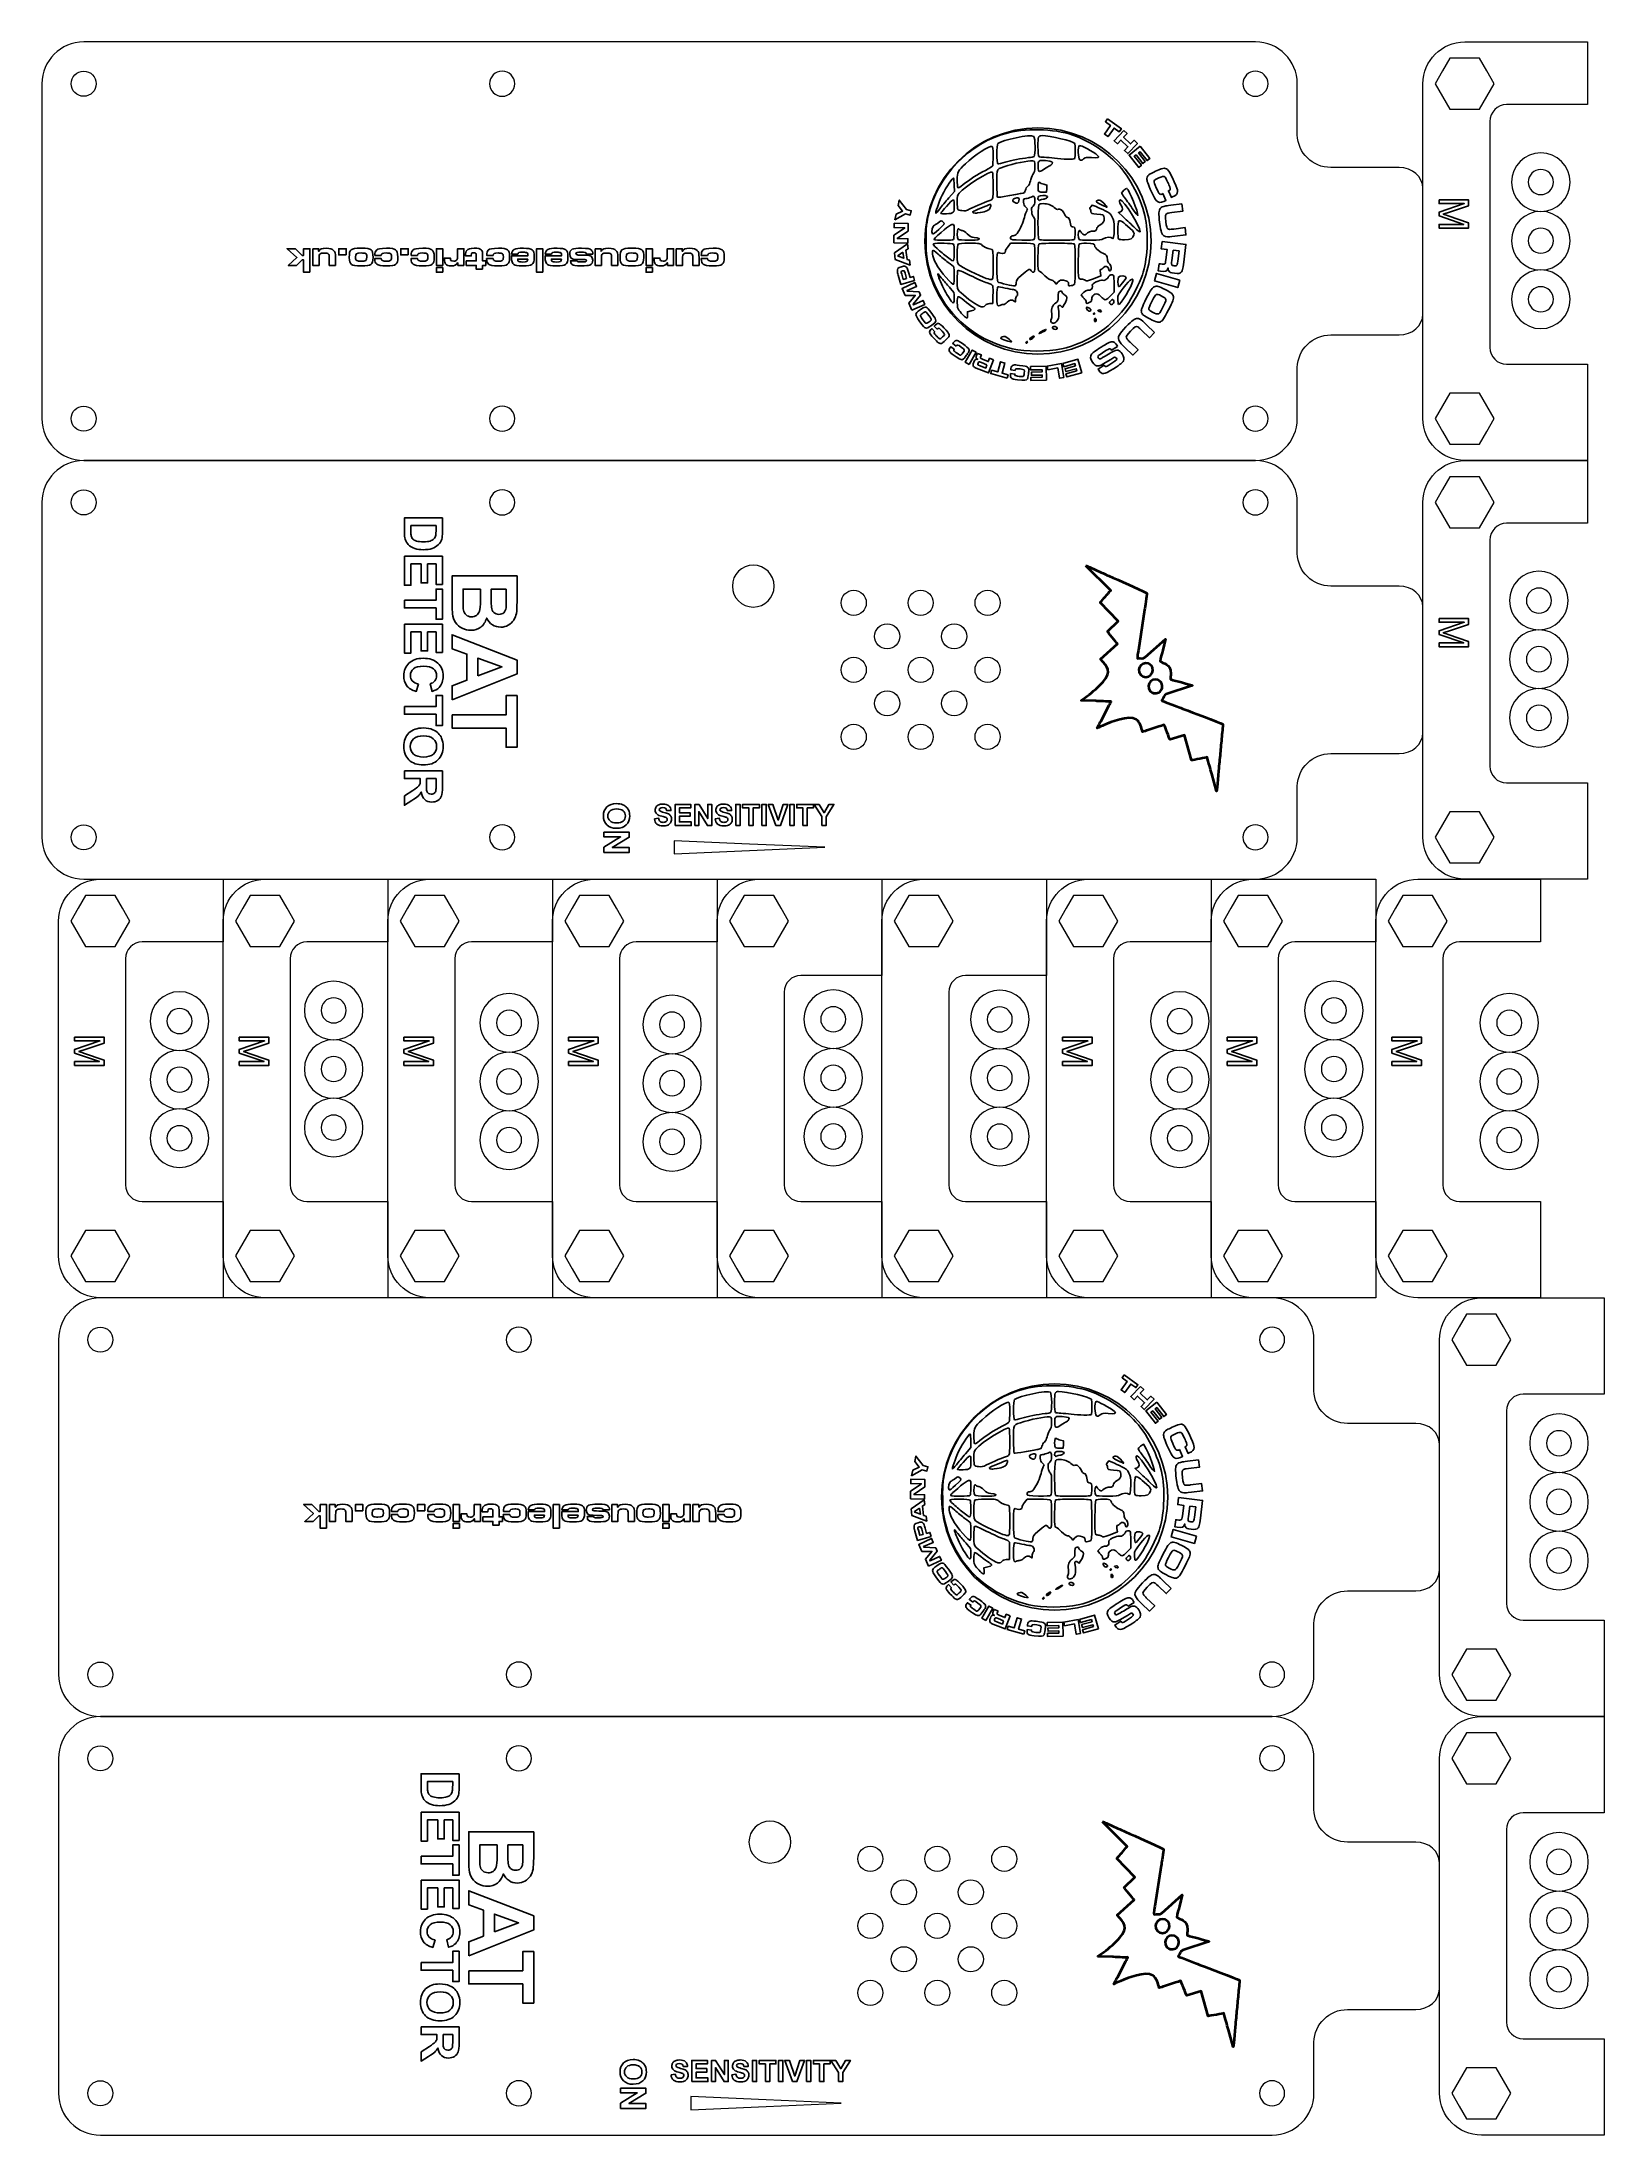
# Model space of a CAD drawing. Header units: millimetres. Extents: x -100 to 87, y -104 to 146.
import ezdxf

# ---------------------------------------------------------------- set-up
doc = ezdxf.new("R2010")
doc.units = ezdxf.units.MM
doc.header["$MEASUREMENT"] = 0
doc.layers.add('Layer 1', color=7, linetype='Continuous')

msp = doc.modelspace()

# ---------------------------------------------------------------- linework, layer by layer
at = {"layer": 'Layer 1', "color": 250, "lineweight": 20}
for points, knots in [([(54.1016, 110.9455), (54.1016, 110.9455), (54.1016, 110.9455), (54.1016, 110.9455), (54.1016, 110.9455), (51.9325, 110.9455), (50.1587, 109.2167), (50.1029, 107.0485), (50.1029, 107.0485), (50.1029, 107.0485), (50.1016, 100.9457), (50.1016, 100.9457), (50.1016, 100.9457), (50.1011, 98.1956), (47.8515, 95.9455), (45.1013, 95.9455), (45.1013, 95.9455), (45.1013, 95.9455), (-94.8981, 95.9455), (-94.8981, 95.9455), (-94.8981, 95.9455), (-97.6484, 95.9455), (-99.8984, 98.1956), (-99.8984, 100.9457), (-99.8984, 100.9457), (-99.8984, 100.9457), (-99.8984, 140.9453), (-99.8984, 140.9453), (-99.8984, 140.9453), (-99.8984, 143.6954), (-97.6484, 145.9455), (-94.8981, 145.9455), (-94.8981, 145.9455), (-94.8981, 145.9455), (45.1013, 145.9455), (45.1013, 145.9455), (45.1013, 145.9455), (47.8516, 145.9455), (50.101, 143.6954), (50.1016, 140.9453), (50.1016, 140.9453), (50.1016, 140.9453), (50.1029, 134.8425), (50.1029, 134.8425), (50.1029, 134.8425), (50.1587, 132.6743), (51.9325, 130.9455), (54.1016, 130.9455), (54.1016, 130.9455), (54.1016, 130.9455), (54.1016, 130.9455), (54.1016, 130.9455), (54.1016, 130.9455), (54.1016, 130.9455), (62.2716, 130.9455), (62.2716, 130.9455), (62.2716, 130.9455), (63.8286, 130.9455), (65.1023, 129.8324), (65.1023, 128.4719), (65.1023, 128.4719), (65.1023, 128.4719), (65.1023, 113.419), (65.1023, 113.419), (65.1023, 113.419), (65.1023, 112.0585), (63.8284, 110.9455), (62.2716, 110.9455), (62.2716, 110.9455), (62.2716, 110.9455), (54.1016, 110.9455), (54.1016, 110.9455)], [0, 0, 0, 0, 0.05263158, 0.05263158, 0.05263158, 0.05263158, 0.10526316, 0.10526316, 0.10526316, 0.10526316, 0.15789474, 0.15789474, 0.15789474, 0.15789474, 0.21052632, 0.21052632, 0.21052632, 0.21052632, 0.26315789, 0.26315789, 0.26315789, 0.26315789, 0.31578947, 0.31578947, 0.31578947, 0.31578947, 0.36842105, 0.36842105, 0.36842105, 0.36842105, 0.42105263, 0.42105263, 0.42105263, 0.42105263, 0.47368421, 0.47368421, 0.47368421, 0.47368421, 0.52631579, 0.52631579, 0.52631579, 0.52631579, 0.57894737, 0.57894737, 0.57894737, 0.57894737, 0.63157895, 0.63157895, 0.63157895, 0.63157895, 0.68421053, 0.68421053, 0.68421053, 0.68421053, 0.73684211, 0.73684211, 0.73684211, 0.73684211, 0.78947368, 0.78947368, 0.78947368, 0.78947368, 0.84210526, 0.84210526, 0.84210526, 0.84210526, 0.89473684, 0.89473684, 0.89473684, 0.89473684, 1, 1, 1, 1]), ([(75.1038, 138.4465), (75.1038, 138.4465), (84.7768, 138.4465), (84.7768, 138.4465), (84.7768, 138.4465), (84.7768, 138.4465), (84.7768, 145.9453), (84.7768, 145.9453), (84.7768, 145.9453), (84.7768, 145.9453), (84.7768, 145.9454), (84.7768, 145.9454), (84.7768, 145.9454), (84.7768, 145.9454), (70.1026, 145.9454), (70.1026, 145.9454), (70.1026, 145.9454), (67.3523, 145.9454), (65.1023, 143.6952), (65.1023, 140.9452), (65.1023, 140.9452), (65.1023, 140.9452), (65.1023, 100.9456), (65.1023, 100.9456), (65.1023, 100.9456), (65.1023, 98.1957), (67.3525, 95.9454), (70.1026, 95.9454), (70.1026, 95.9454), (70.1026, 95.9454), (84.7768, 95.9454), (84.7768, 95.9454), (84.7768, 95.9454), (84.7768, 95.9454), (84.7768, 107.4465), (84.7768, 107.4465), (84.7768, 107.4465), (84.7768, 107.4465), (75.1038, 107.4465), (75.1038, 107.4465), (75.1038, 107.4465), (75.1038, 107.4465), (75.1038, 107.4465), (75.1038, 107.4465), (75.1038, 107.4465), (73.9992, 107.4465), (73.1038, 108.3419), (73.1038, 109.4464), (73.1038, 109.4464), (73.1038, 109.4464), (73.1038, 134.4465), (73.1038, 134.4465), (73.1038, 134.4465), (73.1038, 134.4465), (73.1038, 136.4466), (73.1038, 136.4466), (73.1038, 136.4466), (73.1038, 137.5511), (73.9992, 138.4465), (75.1038, 138.4465), (75.1038, 138.4465), (75.1038, 138.4465), (75.1038, 138.4465), (75.1038, 138.4465)], [0, 0, 0, 0, 0.05882353, 0.05882353, 0.05882353, 0.05882353, 0.11764706, 0.11764706, 0.11764706, 0.11764706, 0.17647059, 0.17647059, 0.17647059, 0.17647059, 0.23529412, 0.23529412, 0.23529412, 0.23529412, 0.29411765, 0.29411765, 0.29411765, 0.29411765, 0.35294118, 0.35294118, 0.35294118, 0.35294118, 0.41176471, 0.41176471, 0.41176471, 0.41176471, 0.47058824, 0.47058824, 0.47058824, 0.47058824, 0.52941176, 0.52941176, 0.52941176, 0.52941176, 0.58823529, 0.58823529, 0.58823529, 0.58823529, 0.64705882, 0.64705882, 0.64705882, 0.64705882, 0.70588235, 0.70588235, 0.70588235, 0.70588235, 0.76470588, 0.76470588, 0.76470588, 0.76470588, 0.82352941, 0.82352941, 0.82352941, 0.82352941, 0.88235294, 0.88235294, 0.88235294, 0.88235294, 1, 1, 1, 1]), ([(73.6213, 140.9453), (73.6213, 140.9453), (72.7416, 139.4214), (72.7416, 139.4214), (72.7416, 139.4214), (72.7416, 139.4214), (71.8618, 137.8977), (71.8618, 137.8977), (71.8618, 137.8977), (71.8618, 137.8977), (70.1023, 137.8977), (70.1023, 137.8977), (70.1023, 137.8977), (70.1023, 137.8977), (68.3428, 137.8977), (68.3428, 137.8977), (68.3428, 137.8977), (68.3428, 137.8977), (67.463, 139.4214), (67.463, 139.4214), (67.463, 139.4214), (67.463, 139.4214), (66.5833, 140.9453), (66.5833, 140.9453), (66.5833, 140.9453), (66.5833, 140.9453), (67.463, 142.4692), (67.463, 142.4692), (67.463, 142.4692), (67.463, 142.4692), (68.3428, 143.9929), (68.3428, 143.9929), (68.3428, 143.9929), (68.3428, 143.9929), (70.1023, 143.9929), (70.1023, 143.9929), (70.1023, 143.9929), (70.1023, 143.9929), (71.8618, 143.9929), (71.8618, 143.9929), (71.8618, 143.9929), (71.8618, 143.9929), (72.7416, 142.4692), (72.7416, 142.4692), (72.7416, 142.4692), (72.7416, 142.4692), (73.6213, 140.9453), (73.6213, 140.9453)], [0, 0, 0, 0, 0.07692308, 0.07692308, 0.07692308, 0.07692308, 0.15384615, 0.15384615, 0.15384615, 0.15384615, 0.23076923, 0.23076923, 0.23076923, 0.23076923, 0.30769231, 0.30769231, 0.30769231, 0.30769231, 0.38461538, 0.38461538, 0.38461538, 0.38461538, 0.46153846, 0.46153846, 0.46153846, 0.46153846, 0.53846154, 0.53846154, 0.53846154, 0.53846154, 0.61538462, 0.61538462, 0.61538462, 0.61538462, 0.69230769, 0.69230769, 0.69230769, 0.69230769, 0.76923077, 0.76923077, 0.76923077, 0.76923077, 0.84615385, 0.84615385, 0.84615385, 0.84615385, 1, 1, 1, 1]), ([(-96.3984, 140.9454), (-96.3984, 140.117), (-95.7268, 139.4454), (-94.8984, 139.4454), (-94.8984, 139.4454), (-94.07, 139.4454), (-93.3984, 140.117), (-93.3984, 140.9454), (-93.3984, 140.9454), (-93.3984, 141.7738), (-94.07, 142.4454), (-94.8984, 142.4454), (-94.8984, 142.4454), (-95.7268, 142.4454), (-96.3984, 141.7738), (-96.3984, 140.9454)], [0, 0, 0, 0, 0.2, 0.2, 0.2, 0.2, 0.4, 0.4, 0.4, 0.4, 0.6, 0.6, 0.6, 0.6, 1, 1, 1, 1]), ([(-43.3985, 140.9453), (-43.3985, 140.1169), (-44.0701, 139.4453), (-44.8985, 139.4453), (-44.8985, 139.4453), (-45.7269, 139.4453), (-46.3985, 140.1169), (-46.3985, 140.9453), (-46.3985, 140.9453), (-46.3985, 141.7737), (-45.7269, 142.4453), (-44.8985, 142.4453), (-44.8985, 142.4453), (-44.0701, 142.4453), (-43.3985, 141.7737), (-43.3985, 140.9453)], [0, 0, 0, 0, 0.2, 0.2, 0.2, 0.2, 0.4, 0.4, 0.4, 0.4, 0.6, 0.6, 0.6, 0.6, 1, 1, 1, 1]), ([(46.6016, 140.9453), (46.6016, 140.1169), (45.93, 139.4453), (45.1016, 139.4453), (45.1016, 139.4453), (44.2732, 139.4453), (43.6016, 140.1169), (43.6016, 140.9453), (43.6016, 140.9453), (43.6016, 141.7737), (44.2732, 142.4453), (45.1016, 142.4453), (45.1016, 142.4453), (45.93, 142.4453), (46.6016, 141.7737), (46.6016, 140.9453)], [0, 0, 0, 0, 0.2, 0.2, 0.2, 0.2, 0.4, 0.4, 0.4, 0.4, 0.6, 0.6, 0.6, 0.6, 1, 1, 1, 1]), ([(82.6948, 129.1997), (82.6948, 127.2666), (81.1278, 125.6997), (79.1948, 125.6997), (79.1948, 125.6997), (77.2618, 125.6997), (75.6948, 127.2666), (75.6948, 129.1997), (75.6948, 129.1997), (75.6948, 131.1328), (77.2618, 132.6997), (79.1948, 132.6997), (79.1948, 132.6997), (81.1278, 132.6997), (82.6948, 131.1328), (82.6948, 129.1997)], [0, 0, 0, 0, 0.2, 0.2, 0.2, 0.2, 0.4, 0.4, 0.4, 0.4, 0.6, 0.6, 0.6, 0.6, 1, 1, 1, 1]), ([(80.6948, 129.1997), (80.6948, 128.3713), (80.0232, 127.6997), (79.1948, 127.6997), (79.1948, 127.6997), (78.3664, 127.6997), (77.6948, 128.3713), (77.6948, 129.1997), (77.6948, 129.1997), (77.6948, 130.0281), (78.3664, 130.6997), (79.1948, 130.6997), (79.1948, 130.6997), (80.0232, 130.6997), (80.6948, 130.0281), (80.6948, 129.1997)], [0, 0, 0, 0, 0.2, 0.2, 0.2, 0.2, 0.4, 0.4, 0.4, 0.4, 0.6, 0.6, 0.6, 0.6, 1, 1, 1, 1]), ([(82.6948, 122.1997), (82.6948, 120.2666), (81.1278, 118.6997), (79.1948, 118.6997), (79.1948, 118.6997), (77.2618, 118.6997), (75.6948, 120.2666), (75.6948, 122.1997), (75.6948, 122.1997), (75.6948, 124.1328), (77.2618, 125.6997), (79.1948, 125.6997), (79.1948, 125.6997), (81.1278, 125.6997), (82.6948, 124.1328), (82.6948, 122.1997)], [0, 0, 0, 0, 0.2, 0.2, 0.2, 0.2, 0.4, 0.4, 0.4, 0.4, 0.6, 0.6, 0.6, 0.6, 1, 1, 1, 1]), ([(80.6948, 122.1997), (80.6948, 121.3713), (80.0232, 120.6997), (79.1948, 120.6997), (79.1948, 120.6997), (78.3664, 120.6997), (77.6948, 121.3713), (77.6948, 122.1997), (77.6948, 122.1997), (77.6948, 123.0281), (78.3664, 123.6997), (79.1948, 123.6997), (79.1948, 123.6997), (80.0232, 123.6997), (80.6948, 123.0281), (80.6948, 122.1997)], [0, 0, 0, 0, 0.2, 0.2, 0.2, 0.2, 0.4, 0.4, 0.4, 0.4, 0.6, 0.6, 0.6, 0.6, 1, 1, 1, 1]), ([(82.6948, 115.1997), (82.6948, 113.2666), (81.1278, 111.6997), (79.1948, 111.6997), (79.1948, 111.6997), (77.2618, 111.6997), (75.6948, 113.2666), (75.6948, 115.1997), (75.6948, 115.1997), (75.6948, 117.1328), (77.2618, 118.6997), (79.1948, 118.6997), (79.1948, 118.6997), (81.1278, 118.6997), (82.6948, 117.1328), (82.6948, 115.1997)], [0, 0, 0, 0, 0.2, 0.2, 0.2, 0.2, 0.4, 0.4, 0.4, 0.4, 0.6, 0.6, 0.6, 0.6, 1, 1, 1, 1]), ([(80.6948, 115.1997), (80.6948, 114.3713), (80.0232, 113.6997), (79.1948, 113.6997), (79.1948, 113.6997), (78.3664, 113.6997), (77.6948, 114.3713), (77.6948, 115.1997), (77.6948, 115.1997), (77.6948, 116.0281), (78.3664, 116.6997), (79.1948, 116.6997), (79.1948, 116.6997), (80.0232, 116.6997), (80.6948, 116.0281), (80.6948, 115.1997)], [0, 0, 0, 0, 0.2, 0.2, 0.2, 0.2, 0.4, 0.4, 0.4, 0.4, 0.6, 0.6, 0.6, 0.6, 1, 1, 1, 1]), ([(73.6213, 100.9454), (73.6213, 100.9454), (72.7416, 99.4215), (72.7416, 99.4215), (72.7416, 99.4215), (72.7416, 99.4215), (71.8618, 97.8978), (71.8618, 97.8978), (71.8618, 97.8978), (71.8618, 97.8978), (70.1023, 97.8978), (70.1023, 97.8978), (70.1023, 97.8978), (70.1023, 97.8978), (68.3428, 97.8978), (68.3428, 97.8978), (68.3428, 97.8978), (68.3428, 97.8978), (67.463, 99.4215), (67.463, 99.4215), (67.463, 99.4215), (67.463, 99.4215), (66.5833, 100.9454), (66.5833, 100.9454), (66.5833, 100.9454), (66.5833, 100.9454), (67.463, 102.4693), (67.463, 102.4693), (67.463, 102.4693), (67.463, 102.4693), (68.3428, 103.993), (68.3428, 103.993), (68.3428, 103.993), (68.3428, 103.993), (70.1023, 103.993), (70.1023, 103.993), (70.1023, 103.993), (70.1023, 103.993), (71.8618, 103.993), (71.8618, 103.993), (71.8618, 103.993), (71.8618, 103.993), (72.7416, 102.4693), (72.7416, 102.4693), (72.7416, 102.4693), (72.7416, 102.4693), (73.6213, 100.9454), (73.6213, 100.9454)], [0, 0, 0, 0, 0.07692308, 0.07692308, 0.07692308, 0.07692308, 0.15384615, 0.15384615, 0.15384615, 0.15384615, 0.23076923, 0.23076923, 0.23076923, 0.23076923, 0.30769231, 0.30769231, 0.30769231, 0.30769231, 0.38461538, 0.38461538, 0.38461538, 0.38461538, 0.46153846, 0.46153846, 0.46153846, 0.46153846, 0.53846154, 0.53846154, 0.53846154, 0.53846154, 0.61538462, 0.61538462, 0.61538462, 0.61538462, 0.69230769, 0.69230769, 0.69230769, 0.69230769, 0.76923077, 0.76923077, 0.76923077, 0.76923077, 0.84615385, 0.84615385, 0.84615385, 0.84615385, 1, 1, 1, 1]), ([(-96.3984, 100.9455), (-96.3984, 100.1171), (-95.7268, 99.4455), (-94.8984, 99.4455), (-94.8984, 99.4455), (-94.07, 99.4455), (-93.3984, 100.1171), (-93.3984, 100.9455), (-93.3984, 100.9455), (-93.3984, 101.7739), (-94.07, 102.4455), (-94.8984, 102.4455), (-94.8984, 102.4455), (-95.7268, 102.4455), (-96.3984, 101.7739), (-96.3984, 100.9455)], [0, 0, 0, 0, 0.2, 0.2, 0.2, 0.2, 0.4, 0.4, 0.4, 0.4, 0.6, 0.6, 0.6, 0.6, 1, 1, 1, 1]), ([(-43.3985, 100.9454), (-43.3985, 100.117), (-44.0701, 99.4454), (-44.8985, 99.4454), (-44.8985, 99.4454), (-45.7269, 99.4454), (-46.3985, 100.117), (-46.3985, 100.9454), (-46.3985, 100.9454), (-46.3985, 101.7738), (-45.7269, 102.4454), (-44.8985, 102.4454), (-44.8985, 102.4454), (-44.0701, 102.4454), (-43.3985, 101.7738), (-43.3985, 100.9454)], [0, 0, 0, 0, 0.2, 0.2, 0.2, 0.2, 0.4, 0.4, 0.4, 0.4, 0.6, 0.6, 0.6, 0.6, 1, 1, 1, 1]), ([(46.6016, 100.9454), (46.6016, 100.117), (45.93, 99.4454), (45.1016, 99.4454), (45.1016, 99.4454), (44.2732, 99.4454), (43.6016, 100.117), (43.6016, 100.9454), (43.6016, 100.9454), (43.6016, 101.7738), (44.2732, 102.4454), (45.1016, 102.4454), (45.1016, 102.4454), (45.93, 102.4454), (46.6016, 101.7738), (46.6016, 100.9454)], [0, 0, 0, 0, 0.2, 0.2, 0.2, 0.2, 0.4, 0.4, 0.4, 0.4, 0.6, 0.6, 0.6, 0.6, 1, 1, 1, 1]), ([(54.1016, 60.9455), (54.1016, 60.9455), (54.1016, 60.9455), (54.1016, 60.9455), (54.1016, 60.9455), (51.9325, 60.9455), (50.1587, 59.2167), (50.1029, 57.0485), (50.1029, 57.0485), (50.1029, 57.0485), (50.1016, 50.9457), (50.1016, 50.9457), (50.1016, 50.9457), (50.1011, 48.1956), (47.8515, 45.9455), (45.1013, 45.9455), (45.1013, 45.9455), (45.1013, 45.9455), (-94.8981, 45.9455), (-94.8981, 45.9455), (-94.8981, 45.9455), (-97.6484, 45.9455), (-99.8984, 48.1956), (-99.8984, 50.9457), (-99.8984, 50.9457), (-99.8984, 50.9457), (-99.8984, 90.9453), (-99.8984, 90.9453), (-99.8984, 90.9453), (-99.8984, 93.6954), (-97.6484, 95.9455), (-94.8981, 95.9455), (-94.8981, 95.9455), (-94.8981, 95.9455), (45.1013, 95.9455), (45.1013, 95.9455), (45.1013, 95.9455), (47.8516, 95.9455), (50.101, 93.6954), (50.1016, 90.9453), (50.1016, 90.9453), (50.1016, 90.9453), (50.1029, 84.8425), (50.1029, 84.8425), (50.1029, 84.8425), (50.1587, 82.6743), (51.9325, 80.9455), (54.1016, 80.9455), (54.1016, 80.9455), (54.1016, 80.9455), (54.1016, 80.9455), (54.1016, 80.9455), (54.1016, 80.9455), (54.1016, 80.9455), (62.2716, 80.9455), (62.2716, 80.9455), (62.2716, 80.9455), (63.8286, 80.9455), (65.1023, 79.8324), (65.1023, 78.4719), (65.1023, 78.4719), (65.1023, 78.4719), (65.1023, 63.419), (65.1023, 63.419), (65.1023, 63.419), (65.1023, 62.0585), (63.8284, 60.9455), (62.2716, 60.9455), (62.2716, 60.9455), (62.2716, 60.9455), (54.1016, 60.9455), (54.1016, 60.9455)], [0, 0, 0, 0, 0.05263158, 0.05263158, 0.05263158, 0.05263158, 0.10526316, 0.10526316, 0.10526316, 0.10526316, 0.15789474, 0.15789474, 0.15789474, 0.15789474, 0.21052632, 0.21052632, 0.21052632, 0.21052632, 0.26315789, 0.26315789, 0.26315789, 0.26315789, 0.31578947, 0.31578947, 0.31578947, 0.31578947, 0.36842105, 0.36842105, 0.36842105, 0.36842105, 0.42105263, 0.42105263, 0.42105263, 0.42105263, 0.47368421, 0.47368421, 0.47368421, 0.47368421, 0.52631579, 0.52631579, 0.52631579, 0.52631579, 0.57894737, 0.57894737, 0.57894737, 0.57894737, 0.63157895, 0.63157895, 0.63157895, 0.63157895, 0.68421053, 0.68421053, 0.68421053, 0.68421053, 0.73684211, 0.73684211, 0.73684211, 0.73684211, 0.78947368, 0.78947368, 0.78947368, 0.78947368, 0.84210526, 0.84210526, 0.84210526, 0.84210526, 0.89473684, 0.89473684, 0.89473684, 0.89473684, 1, 1, 1, 1]), ([(75.1038, 88.4465), (75.1038, 88.4465), (84.7768, 88.4465), (84.7768, 88.4465), (84.7768, 88.4465), (84.7768, 88.4465), (84.7768, 95.9453), (84.7768, 95.9453), (84.7768, 95.9453), (84.7768, 95.9453), (84.7768, 95.9454), (84.7768, 95.9454), (84.7768, 95.9454), (84.7768, 95.9454), (70.1026, 95.9454), (70.1026, 95.9454), (70.1026, 95.9454), (67.3523, 95.9454), (65.1023, 93.6952), (65.1023, 90.9452), (65.1023, 90.9452), (65.1023, 90.9452), (65.1023, 50.9456), (65.1023, 50.9456), (65.1023, 50.9456), (65.1023, 48.1957), (67.3525, 45.9454), (70.1026, 45.9454), (70.1026, 45.9454), (70.1026, 45.9454), (84.7768, 45.9454), (84.7768, 45.9454), (84.7768, 45.9454), (84.7768, 45.9454), (84.7768, 57.4465), (84.7768, 57.4465), (84.7768, 57.4465), (84.7768, 57.4465), (75.1038, 57.4465), (75.1038, 57.4465), (75.1038, 57.4465), (75.1038, 57.4465), (75.1038, 57.4465), (75.1038, 57.4465), (75.1038, 57.4465), (73.9992, 57.4465), (73.1038, 58.3419), (73.1038, 59.4464), (73.1038, 59.4464), (73.1038, 59.4464), (73.1038, 84.4465), (73.1038, 84.4465), (73.1038, 84.4465), (73.1038, 84.4465), (73.1038, 86.4466), (73.1038, 86.4466), (73.1038, 86.4466), (73.1038, 87.5511), (73.9992, 88.4465), (75.1038, 88.4465), (75.1038, 88.4465), (75.1038, 88.4465), (75.1038, 88.4465), (75.1038, 88.4465)], [0, 0, 0, 0, 0.05882353, 0.05882353, 0.05882353, 0.05882353, 0.11764706, 0.11764706, 0.11764706, 0.11764706, 0.17647059, 0.17647059, 0.17647059, 0.17647059, 0.23529412, 0.23529412, 0.23529412, 0.23529412, 0.29411765, 0.29411765, 0.29411765, 0.29411765, 0.35294118, 0.35294118, 0.35294118, 0.35294118, 0.41176471, 0.41176471, 0.41176471, 0.41176471, 0.47058824, 0.47058824, 0.47058824, 0.47058824, 0.52941176, 0.52941176, 0.52941176, 0.52941176, 0.58823529, 0.58823529, 0.58823529, 0.58823529, 0.64705882, 0.64705882, 0.64705882, 0.64705882, 0.70588235, 0.70588235, 0.70588235, 0.70588235, 0.76470588, 0.76470588, 0.76470588, 0.76470588, 0.82352941, 0.82352941, 0.82352941, 0.82352941, 0.88235294, 0.88235294, 0.88235294, 0.88235294, 1, 1, 1, 1]), ([(73.6213, 90.9453), (73.6213, 90.9453), (72.7416, 89.4214), (72.7416, 89.4214), (72.7416, 89.4214), (72.7416, 89.4214), (71.8618, 87.8977), (71.8618, 87.8977), (71.8618, 87.8977), (71.8618, 87.8977), (70.1023, 87.8977), (70.1023, 87.8977), (70.1023, 87.8977), (70.1023, 87.8977), (68.3428, 87.8977), (68.3428, 87.8977), (68.3428, 87.8977), (68.3428, 87.8977), (67.463, 89.4214), (67.463, 89.4214), (67.463, 89.4214), (67.463, 89.4214), (66.5833, 90.9453), (66.5833, 90.9453), (66.5833, 90.9453), (66.5833, 90.9453), (67.463, 92.4692), (67.463, 92.4692), (67.463, 92.4692), (67.463, 92.4692), (68.3428, 93.9929), (68.3428, 93.9929), (68.3428, 93.9929), (68.3428, 93.9929), (70.1023, 93.9929), (70.1023, 93.9929), (70.1023, 93.9929), (70.1023, 93.9929), (71.8618, 93.9929), (71.8618, 93.9929), (71.8618, 93.9929), (71.8618, 93.9929), (72.7416, 92.4692), (72.7416, 92.4692), (72.7416, 92.4692), (72.7416, 92.4692), (73.6213, 90.9453), (73.6213, 90.9453)], [0, 0, 0, 0, 0.07692308, 0.07692308, 0.07692308, 0.07692308, 0.15384615, 0.15384615, 0.15384615, 0.15384615, 0.23076923, 0.23076923, 0.23076923, 0.23076923, 0.30769231, 0.30769231, 0.30769231, 0.30769231, 0.38461538, 0.38461538, 0.38461538, 0.38461538, 0.46153846, 0.46153846, 0.46153846, 0.46153846, 0.53846154, 0.53846154, 0.53846154, 0.53846154, 0.61538462, 0.61538462, 0.61538462, 0.61538462, 0.69230769, 0.69230769, 0.69230769, 0.69230769, 0.76923077, 0.76923077, 0.76923077, 0.76923077, 0.84615385, 0.84615385, 0.84615385, 0.84615385, 1, 1, 1, 1]), ([(-96.3984, 90.9454), (-96.3984, 90.117), (-95.7268, 89.4454), (-94.8984, 89.4454), (-94.8984, 89.4454), (-94.07, 89.4454), (-93.3984, 90.117), (-93.3984, 90.9454), (-93.3984, 90.9454), (-93.3984, 91.7738), (-94.07, 92.4454), (-94.8984, 92.4454), (-94.8984, 92.4454), (-95.7268, 92.4454), (-96.3984, 91.7738), (-96.3984, 90.9454)], [0, 0, 0, 0, 0.2, 0.2, 0.2, 0.2, 0.4, 0.4, 0.4, 0.4, 0.6, 0.6, 0.6, 0.6, 1, 1, 1, 1]), ([(-43.3985, 90.9453), (-43.3985, 90.1169), (-44.0701, 89.4453), (-44.8985, 89.4453), (-44.8985, 89.4453), (-45.7269, 89.4453), (-46.3985, 90.1169), (-46.3985, 90.9453), (-46.3985, 90.9453), (-46.3985, 91.7737), (-45.7269, 92.4453), (-44.8985, 92.4453), (-44.8985, 92.4453), (-44.0701, 92.4453), (-43.3985, 91.7737), (-43.3985, 90.9453)], [0, 0, 0, 0, 0.2, 0.2, 0.2, 0.2, 0.4, 0.4, 0.4, 0.4, 0.6, 0.6, 0.6, 0.6, 1, 1, 1, 1]), ([(46.6016, 90.9453), (46.6016, 90.1169), (45.93, 89.4453), (45.1016, 89.4453), (45.1016, 89.4453), (44.2732, 89.4453), (43.6016, 90.1169), (43.6016, 90.9453), (43.6016, 90.9453), (43.6016, 91.7737), (44.2732, 92.4453), (45.1016, 92.4453), (45.1016, 92.4453), (45.93, 92.4453), (46.6016, 91.7737), (46.6016, 90.9453)], [0, 0, 0, 0, 0.2, 0.2, 0.2, 0.2, 0.4, 0.4, 0.4, 0.4, 0.6, 0.6, 0.6, 0.6, 1, 1, 1, 1]), ([(-12.3984, 80.9455), (-12.3984, 79.5648), (-13.5177, 78.4455), (-14.8984, 78.4455), (-14.8984, 78.4455), (-16.2791, 78.4455), (-17.3984, 79.5648), (-17.3984, 80.9455), (-17.3984, 80.9455), (-17.3984, 82.3262), (-16.2791, 83.4455), (-14.8984, 83.4455), (-14.8984, 83.4455), (-13.5177, 83.4455), (-12.3984, 82.3262), (-12.3984, 80.9455)], [0, 0, 0, 0, 0.2, 0.2, 0.2, 0.2, 0.4, 0.4, 0.4, 0.4, 0.6, 0.6, 0.6, 0.6, 1, 1, 1, 1]), ([(82.4724, 79.2146), (82.4724, 77.2815), (80.9054, 75.7146), (78.9724, 75.7146), (78.9724, 75.7146), (77.0394, 75.7146), (75.4724, 77.2815), (75.4724, 79.2146), (75.4724, 79.2146), (75.4724, 81.1477), (77.0394, 82.7146), (78.9724, 82.7146), (78.9724, 82.7146), (80.9054, 82.7146), (82.4724, 81.1477), (82.4724, 79.2146)], [0, 0, 0, 0, 0.2, 0.2, 0.2, 0.2, 0.4, 0.4, 0.4, 0.4, 0.6, 0.6, 0.6, 0.6, 1, 1, 1, 1]), ([(-1.3971, 78.9453), (-1.3971, 79.7737), (-2.0686, 80.4453), (-2.8971, 80.4453), (-2.8971, 80.4453), (-3.7256, 80.4453), (-4.3971, 79.7737), (-4.3971, 78.9453), (-4.3971, 78.9453), (-4.3971, 78.1169), (-3.7256, 77.4453), (-2.8971, 77.4453), (-2.8971, 77.4453), (-2.0686, 77.4453), (-1.3971, 78.1169), (-1.3971, 78.9453)], [0, 0, 0, 0, 0.2, 0.2, 0.2, 0.2, 0.4, 0.4, 0.4, 0.4, 0.6, 0.6, 0.6, 0.6, 1, 1, 1, 1]), ([(6.6029, 78.9453), (6.6029, 79.7737), (5.9314, 80.4453), (5.1029, 80.4453), (5.1029, 80.4453), (4.2744, 80.4453), (3.6029, 79.7737), (3.6029, 78.9453), (3.6029, 78.9453), (3.6029, 78.1169), (4.2744, 77.4453), (5.1029, 77.4453), (5.1029, 77.4453), (5.9314, 77.4453), (6.6029, 78.1169), (6.6029, 78.9453)], [0, 0, 0, 0, 0.2, 0.2, 0.2, 0.2, 0.4, 0.4, 0.4, 0.4, 0.6, 0.6, 0.6, 0.6, 1, 1, 1, 1]), ([(14.6029, 78.9453), (14.6029, 79.7737), (13.9314, 80.4453), (13.1029, 80.4453), (13.1029, 80.4453), (12.2744, 80.4453), (11.6029, 79.7737), (11.6029, 78.9453), (11.6029, 78.9453), (11.6029, 78.1169), (12.2744, 77.4453), (13.1029, 77.4453), (13.1029, 77.4453), (13.9314, 77.4453), (14.6029, 78.1169), (14.6029, 78.9453)], [0, 0, 0, 0, 0.2, 0.2, 0.2, 0.2, 0.4, 0.4, 0.4, 0.4, 0.6, 0.6, 0.6, 0.6, 1, 1, 1, 1]), ([(80.4724, 79.2146), (80.4724, 78.3862), (79.8008, 77.7146), (78.9724, 77.7146), (78.9724, 77.7146), (78.144, 77.7146), (77.4724, 78.3862), (77.4724, 79.2146), (77.4724, 79.2146), (77.4724, 80.043), (78.144, 80.7146), (78.9724, 80.7146), (78.9724, 80.7146), (79.8008, 80.7146), (80.4724, 80.043), (80.4724, 79.2146)], [0, 0, 0, 0, 0.2, 0.2, 0.2, 0.2, 0.4, 0.4, 0.4, 0.4, 0.6, 0.6, 0.6, 0.6, 1, 1, 1, 1]), ([(2.6029, 74.9453), (2.6029, 75.7737), (1.9314, 76.4453), (1.1029, 76.4453), (1.1029, 76.4453), (0.2744, 76.4453), (-0.3971, 75.7737), (-0.3971, 74.9453), (-0.3971, 74.9453), (-0.3971, 74.1169), (0.2744, 73.4453), (1.1029, 73.4453), (1.1029, 73.4453), (1.9314, 73.4453), (2.6029, 74.1169), (2.6029, 74.9453)], [0, 0, 0, 0, 0.2, 0.2, 0.2, 0.2, 0.4, 0.4, 0.4, 0.4, 0.6, 0.6, 0.6, 0.6, 1, 1, 1, 1]), ([(10.6029, 74.9453), (10.6029, 75.7737), (9.9314, 76.4453), (9.1029, 76.4453), (9.1029, 76.4453), (8.2744, 76.4453), (7.6029, 75.7737), (7.6029, 74.9453), (7.6029, 74.9453), (7.6029, 74.1169), (8.2744, 73.4453), (9.1029, 73.4453), (9.1029, 73.4453), (9.9314, 73.4453), (10.6029, 74.1169), (10.6029, 74.9453)], [0, 0, 0, 0, 0.2, 0.2, 0.2, 0.2, 0.4, 0.4, 0.4, 0.4, 0.6, 0.6, 0.6, 0.6, 1, 1, 1, 1]), ([(82.4724, 72.2146), (82.4724, 70.2815), (80.9054, 68.7146), (78.9724, 68.7146), (78.9724, 68.7146), (77.0394, 68.7146), (75.4724, 70.2815), (75.4724, 72.2146), (75.4724, 72.2146), (75.4724, 74.1477), (77.0394, 75.7146), (78.9724, 75.7146), (78.9724, 75.7146), (80.9054, 75.7146), (82.4724, 74.1477), (82.4724, 72.2146)], [0, 0, 0, 0, 0.2, 0.2, 0.2, 0.2, 0.4, 0.4, 0.4, 0.4, 0.6, 0.6, 0.6, 0.6, 1, 1, 1, 1]), ([(80.4724, 72.2146), (80.4724, 71.3862), (79.8008, 70.7146), (78.9724, 70.7146), (78.9724, 70.7146), (78.144, 70.7146), (77.4724, 71.3862), (77.4724, 72.2146), (77.4724, 72.2146), (77.4724, 73.043), (78.144, 73.7146), (78.9724, 73.7146), (78.9724, 73.7146), (79.8008, 73.7146), (80.4724, 73.043), (80.4724, 72.2146)], [0, 0, 0, 0, 0.2, 0.2, 0.2, 0.2, 0.4, 0.4, 0.4, 0.4, 0.6, 0.6, 0.6, 0.6, 1, 1, 1, 1]), ([(-1.3971, 70.9453), (-1.3971, 71.7737), (-2.0686, 72.4453), (-2.8971, 72.4453), (-2.8971, 72.4453), (-3.7256, 72.4453), (-4.3971, 71.7737), (-4.3971, 70.9453), (-4.3971, 70.9453), (-4.3971, 70.1169), (-3.7256, 69.4453), (-2.8971, 69.4453), (-2.8971, 69.4453), (-2.0686, 69.4453), (-1.3971, 70.1169), (-1.3971, 70.9453)], [0, 0, 0, 0, 0.2, 0.2, 0.2, 0.2, 0.4, 0.4, 0.4, 0.4, 0.6, 0.6, 0.6, 0.6, 1, 1, 1, 1]), ([(6.6029, 70.9453), (6.6029, 71.7737), (5.9314, 72.4453), (5.1029, 72.4453), (5.1029, 72.4453), (4.2744, 72.4453), (3.6029, 71.7737), (3.6029, 70.9453), (3.6029, 70.9453), (3.6029, 70.1169), (4.2744, 69.4453), (5.1029, 69.4453), (5.1029, 69.4453), (5.9314, 69.4453), (6.6029, 70.1169), (6.6029, 70.9453)], [0, 0, 0, 0, 0.2, 0.2, 0.2, 0.2, 0.4, 0.4, 0.4, 0.4, 0.6, 0.6, 0.6, 0.6, 1, 1, 1, 1]), ([(14.6029, 70.9453), (14.6029, 71.7737), (13.9314, 72.4453), (13.1029, 72.4453), (13.1029, 72.4453), (12.2744, 72.4453), (11.6029, 71.7737), (11.6029, 70.9453), (11.6029, 70.9453), (11.6029, 70.1169), (12.2744, 69.4453), (13.1029, 69.4453), (13.1029, 69.4453), (13.9314, 69.4453), (14.6029, 70.1169), (14.6029, 70.9453)], [0, 0, 0, 0, 0.2, 0.2, 0.2, 0.2, 0.4, 0.4, 0.4, 0.4, 0.6, 0.6, 0.6, 0.6, 1, 1, 1, 1]), ([(2.6029, 66.9453), (2.6029, 67.7737), (1.9314, 68.4453), (1.1029, 68.4453), (1.1029, 68.4453), (0.2744, 68.4453), (-0.3971, 67.7737), (-0.3971, 66.9453), (-0.3971, 66.9453), (-0.3971, 66.1169), (0.2744, 65.4453), (1.1029, 65.4453), (1.1029, 65.4453), (1.9314, 65.4453), (2.6029, 66.1169), (2.6029, 66.9453)], [0, 0, 0, 0, 0.2, 0.2, 0.2, 0.2, 0.4, 0.4, 0.4, 0.4, 0.6, 0.6, 0.6, 0.6, 1, 1, 1, 1]), ([(10.6029, 66.9453), (10.6029, 67.7737), (9.9314, 68.4453), (9.1029, 68.4453), (9.1029, 68.4453), (8.2744, 68.4453), (7.6029, 67.7737), (7.6029, 66.9453), (7.6029, 66.9453), (7.6029, 66.1169), (8.2744, 65.4453), (9.1029, 65.4453), (9.1029, 65.4453), (9.9314, 65.4453), (10.6029, 66.1169), (10.6029, 66.9453)], [0, 0, 0, 0, 0.2, 0.2, 0.2, 0.2, 0.4, 0.4, 0.4, 0.4, 0.6, 0.6, 0.6, 0.6, 1, 1, 1, 1]), ([(82.4724, 65.2146), (82.4724, 63.2815), (80.9054, 61.7146), (78.9724, 61.7146), (78.9724, 61.7146), (77.0394, 61.7146), (75.4724, 63.2815), (75.4724, 65.2146), (75.4724, 65.2146), (75.4724, 67.1477), (77.0394, 68.7146), (78.9724, 68.7146), (78.9724, 68.7146), (80.9054, 68.7146), (82.4724, 67.1477), (82.4724, 65.2146)], [0, 0, 0, 0, 0.2, 0.2, 0.2, 0.2, 0.4, 0.4, 0.4, 0.4, 0.6, 0.6, 0.6, 0.6, 1, 1, 1, 1]), ([(80.4724, 65.2146), (80.4724, 64.3862), (79.8008, 63.7146), (78.9724, 63.7146), (78.9724, 63.7146), (78.144, 63.7146), (77.4724, 64.3862), (77.4724, 65.2146), (77.4724, 65.2146), (77.4724, 66.043), (78.144, 66.7146), (78.9724, 66.7146), (78.9724, 66.7146), (79.8008, 66.7146), (80.4724, 66.043), (80.4724, 65.2146)], [0, 0, 0, 0, 0.2, 0.2, 0.2, 0.2, 0.4, 0.4, 0.4, 0.4, 0.6, 0.6, 0.6, 0.6, 1, 1, 1, 1]), ([(-1.3971, 62.9453), (-1.3971, 63.7737), (-2.0686, 64.4453), (-2.8971, 64.4453), (-2.8971, 64.4453), (-3.7256, 64.4453), (-4.3971, 63.7737), (-4.3971, 62.9453), (-4.3971, 62.9453), (-4.3971, 62.1169), (-3.7256, 61.4453), (-2.8971, 61.4453), (-2.8971, 61.4453), (-2.0686, 61.4453), (-1.3971, 62.1169), (-1.3971, 62.9453)], [0, 0, 0, 0, 0.2, 0.2, 0.2, 0.2, 0.4, 0.4, 0.4, 0.4, 0.6, 0.6, 0.6, 0.6, 1, 1, 1, 1]), ([(6.6029, 62.9453), (6.6029, 63.7737), (5.9314, 64.4453), (5.1029, 64.4453), (5.1029, 64.4453), (4.2744, 64.4453), (3.6029, 63.7737), (3.6029, 62.9453), (3.6029, 62.9453), (3.6029, 62.1169), (4.2744, 61.4453), (5.1029, 61.4453), (5.1029, 61.4453), (5.9314, 61.4453), (6.6029, 62.1169), (6.6029, 62.9453)], [0, 0, 0, 0, 0.2, 0.2, 0.2, 0.2, 0.4, 0.4, 0.4, 0.4, 0.6, 0.6, 0.6, 0.6, 1, 1, 1, 1]), ([(14.6029, 62.9453), (14.6029, 63.7737), (13.9314, 64.4453), (13.1029, 64.4453), (13.1029, 64.4453), (12.2744, 64.4453), (11.6029, 63.7737), (11.6029, 62.9453), (11.6029, 62.9453), (11.6029, 62.1169), (12.2744, 61.4453), (13.1029, 61.4453), (13.1029, 61.4453), (13.9314, 61.4453), (14.6029, 62.1169), (14.6029, 62.9453)], [0, 0, 0, 0, 0.2, 0.2, 0.2, 0.2, 0.4, 0.4, 0.4, 0.4, 0.6, 0.6, 0.6, 0.6, 1, 1, 1, 1]), ([(73.6213, 50.9454), (73.6213, 50.9454), (72.7416, 49.4215), (72.7416, 49.4215), (72.7416, 49.4215), (72.7416, 49.4215), (71.8618, 47.8978), (71.8618, 47.8978), (71.8618, 47.8978), (71.8618, 47.8978), (70.1023, 47.8978), (70.1023, 47.8978), (70.1023, 47.8978), (70.1023, 47.8978), (68.3428, 47.8978), (68.3428, 47.8978), (68.3428, 47.8978), (68.3428, 47.8978), (67.463, 49.4215), (67.463, 49.4215), (67.463, 49.4215), (67.463, 49.4215), (66.5833, 50.9454), (66.5833, 50.9454), (66.5833, 50.9454), (66.5833, 50.9454), (67.463, 52.4693), (67.463, 52.4693), (67.463, 52.4693), (67.463, 52.4693), (68.3428, 53.993), (68.3428, 53.993), (68.3428, 53.993), (68.3428, 53.993), (70.1023, 53.993), (70.1023, 53.993), (70.1023, 53.993), (70.1023, 53.993), (71.8618, 53.993), (71.8618, 53.993), (71.8618, 53.993), (71.8618, 53.993), (72.7416, 52.4693), (72.7416, 52.4693), (72.7416, 52.4693), (72.7416, 52.4693), (73.6213, 50.9454), (73.6213, 50.9454)], [0, 0, 0, 0, 0.07692308, 0.07692308, 0.07692308, 0.07692308, 0.15384615, 0.15384615, 0.15384615, 0.15384615, 0.23076923, 0.23076923, 0.23076923, 0.23076923, 0.30769231, 0.30769231, 0.30769231, 0.30769231, 0.38461538, 0.38461538, 0.38461538, 0.38461538, 0.46153846, 0.46153846, 0.46153846, 0.46153846, 0.53846154, 0.53846154, 0.53846154, 0.53846154, 0.61538462, 0.61538462, 0.61538462, 0.61538462, 0.69230769, 0.69230769, 0.69230769, 0.69230769, 0.76923077, 0.76923077, 0.76923077, 0.76923077, 0.84615385, 0.84615385, 0.84615385, 0.84615385, 1, 1, 1, 1]), ([(-96.3984, 50.9455), (-96.3984, 50.1171), (-95.7268, 49.4455), (-94.8984, 49.4455), (-94.8984, 49.4455), (-94.07, 49.4455), (-93.3984, 50.1171), (-93.3984, 50.9455), (-93.3984, 50.9455), (-93.3984, 51.7739), (-94.07, 52.4455), (-94.8984, 52.4455), (-94.8984, 52.4455), (-95.7268, 52.4455), (-96.3984, 51.7739), (-96.3984, 50.9455)], [0, 0, 0, 0, 0.2, 0.2, 0.2, 0.2, 0.4, 0.4, 0.4, 0.4, 0.6, 0.6, 0.6, 0.6, 1, 1, 1, 1]), ([(-43.3985, 50.9454), (-43.3985, 50.117), (-44.0701, 49.4454), (-44.8985, 49.4454), (-44.8985, 49.4454), (-45.7269, 49.4454), (-46.3985, 50.117), (-46.3985, 50.9454), (-46.3985, 50.9454), (-46.3985, 51.7738), (-45.7269, 52.4454), (-44.8985, 52.4454), (-44.8985, 52.4454), (-44.0701, 52.4454), (-43.3985, 51.7738), (-43.3985, 50.9454)], [0, 0, 0, 0, 0.2, 0.2, 0.2, 0.2, 0.4, 0.4, 0.4, 0.4, 0.6, 0.6, 0.6, 0.6, 1, 1, 1, 1]), ([(-6.3651, 49.7498), (-6.3651, 49.7498), (-15.3544, 49.3543), (-15.3544, 49.3543), (-15.3544, 49.3543), (-15.3544, 49.3543), (-24.3436, 48.9588), (-24.3436, 48.9588), (-24.3436, 48.9588), (-24.3436, 48.9588), (-24.3436, 49.7498), (-24.3436, 49.7498), (-24.3436, 49.7498), (-24.3436, 49.7498), (-24.3436, 50.5408), (-24.3436, 50.5408), (-24.3436, 50.5408), (-24.3436, 50.5408), (-15.3544, 50.1453), (-15.3544, 50.1453), (-15.3544, 50.1453), (-15.3544, 50.1453), (-6.3651, 49.7498), (-6.3651, 49.7498)], [0, 0, 0, 0, 0.14285714, 0.14285714, 0.14285714, 0.14285714, 0.28571429, 0.28571429, 0.28571429, 0.28571429, 0.42857143, 0.42857143, 0.42857143, 0.42857143, 0.57142857, 0.57142857, 0.57142857, 0.57142857, 0.71428571, 0.71428571, 0.71428571, 0.71428571, 1, 1, 1, 1]), ([(46.6016, 50.9454), (46.6016, 50.117), (45.93, 49.4454), (45.1016, 49.4454), (45.1016, 49.4454), (44.2732, 49.4454), (43.6016, 50.117), (43.6016, 50.9454), (43.6016, 50.9454), (43.6016, 51.7738), (44.2732, 52.4454), (45.1016, 52.4454), (45.1016, 52.4454), (45.93, 52.4454), (46.6016, 51.7738), (46.6016, 50.9454)], [0, 0, 0, 0, 0.2, 0.2, 0.2, 0.2, 0.4, 0.4, 0.4, 0.4, 0.6, 0.6, 0.6, 0.6, 1, 1, 1, 1]), ([(-87.9089, 38.4466), (-87.9089, 38.4466), (-78.2359, 38.4466), (-78.2359, 38.4466), (-78.2359, 38.4466), (-78.2359, 38.4466), (-78.2359, 45.9454), (-78.2359, 45.9454), (-78.2359, 45.9454), (-78.2359, 45.9454), (-78.2359, 45.9455), (-78.2359, 45.9455), (-78.2359, 45.9455), (-78.2359, 45.9455), (-92.9101, 45.9455), (-92.9101, 45.9455), (-92.9101, 45.9455), (-95.6604, 45.9455), (-97.9104, 43.6953), (-97.9104, 40.9453), (-97.9104, 40.9453), (-97.9104, 40.9453), (-97.9104, 0.9457), (-97.9104, 0.9457), (-97.9104, 0.9457), (-97.9104, -1.8042), (-95.6602, -4.0545), (-92.9101, -4.0545), (-92.9101, -4.0545), (-92.9101, -4.0545), (-78.2359, -4.0545), (-78.2359, -4.0545), (-78.2359, -4.0545), (-78.2359, -4.0545), (-78.2359, 7.4466), (-78.2359, 7.4466), (-78.2359, 7.4466), (-78.2359, 7.4466), (-87.9089, 7.4466), (-87.9089, 7.4466), (-87.9089, 7.4466), (-87.9089, 7.4466), (-87.9089, 7.4466), (-87.9089, 7.4466), (-87.9089, 7.4466), (-89.0135, 7.4466), (-89.9089, 8.342), (-89.9089, 9.4465), (-89.9089, 9.4465), (-89.9089, 9.4465), (-89.9089, 34.4466), (-89.9089, 34.4466), (-89.9089, 34.4466), (-89.9089, 34.4466), (-89.9089, 36.4467), (-89.9089, 36.4467), (-89.9089, 36.4467), (-89.9089, 37.5512), (-89.0135, 38.4466), (-87.9089, 38.4466), (-87.9089, 38.4466), (-87.9089, 38.4466), (-87.9089, 38.4466), (-87.9089, 38.4466)], [0, 0, 0, 0, 0.05882353, 0.05882353, 0.05882353, 0.05882353, 0.11764706, 0.11764706, 0.11764706, 0.11764706, 0.17647059, 0.17647059, 0.17647059, 0.17647059, 0.23529412, 0.23529412, 0.23529412, 0.23529412, 0.29411765, 0.29411765, 0.29411765, 0.29411765, 0.35294118, 0.35294118, 0.35294118, 0.35294118, 0.41176471, 0.41176471, 0.41176471, 0.41176471, 0.47058824, 0.47058824, 0.47058824, 0.47058824, 0.52941176, 0.52941176, 0.52941176, 0.52941176, 0.58823529, 0.58823529, 0.58823529, 0.58823529, 0.64705882, 0.64705882, 0.64705882, 0.64705882, 0.70588235, 0.70588235, 0.70588235, 0.70588235, 0.76470588, 0.76470588, 0.76470588, 0.76470588, 0.82352941, 0.82352941, 0.82352941, 0.82352941, 0.88235294, 0.88235294, 0.88235294, 0.88235294, 1, 1, 1, 1]), ([(-68.2344, 38.4466), (-68.2344, 38.4466), (-58.5614, 38.4466), (-58.5614, 38.4466), (-58.5614, 38.4466), (-58.5614, 38.4466), (-58.5614, 45.9454), (-58.5614, 45.9454), (-58.5614, 45.9454), (-58.5614, 45.9454), (-58.5614, 45.9455), (-58.5614, 45.9455), (-58.5614, 45.9455), (-58.5614, 45.9455), (-73.2356, 45.9455), (-73.2356, 45.9455), (-73.2356, 45.9455), (-75.9859, 45.9455), (-78.2359, 43.6953), (-78.2359, 40.9453), (-78.2359, 40.9453), (-78.2359, 40.9453), (-78.2359, 0.9457), (-78.2359, 0.9457), (-78.2359, 0.9457), (-78.2359, -1.8042), (-75.9857, -4.0545), (-73.2356, -4.0545), (-73.2356, -4.0545), (-73.2356, -4.0545), (-58.5614, -4.0545), (-58.5614, -4.0545), (-58.5614, -4.0545), (-58.5614, -4.0545), (-58.5614, 7.4466), (-58.5614, 7.4466), (-58.5614, 7.4466), (-58.5614, 7.4466), (-68.2344, 7.4466), (-68.2344, 7.4466), (-68.2344, 7.4466), (-68.2344, 7.4466), (-68.2344, 7.4466), (-68.2344, 7.4466), (-68.2344, 7.4466), (-69.339, 7.4466), (-70.2344, 8.342), (-70.2344, 9.4465), (-70.2344, 9.4465), (-70.2344, 9.4465), (-70.2344, 34.4466), (-70.2344, 34.4466), (-70.2344, 34.4466), (-70.2344, 34.4466), (-70.2344, 36.4467), (-70.2344, 36.4467), (-70.2344, 36.4467), (-70.2344, 37.5512), (-69.339, 38.4466), (-68.2344, 38.4466), (-68.2344, 38.4466), (-68.2344, 38.4466), (-68.2344, 38.4466), (-68.2344, 38.4466)], [0, 0, 0, 0, 0.05882353, 0.05882353, 0.05882353, 0.05882353, 0.11764706, 0.11764706, 0.11764706, 0.11764706, 0.17647059, 0.17647059, 0.17647059, 0.17647059, 0.23529412, 0.23529412, 0.23529412, 0.23529412, 0.29411765, 0.29411765, 0.29411765, 0.29411765, 0.35294118, 0.35294118, 0.35294118, 0.35294118, 0.41176471, 0.41176471, 0.41176471, 0.41176471, 0.47058824, 0.47058824, 0.47058824, 0.47058824, 0.52941176, 0.52941176, 0.52941176, 0.52941176, 0.58823529, 0.58823529, 0.58823529, 0.58823529, 0.64705882, 0.64705882, 0.64705882, 0.64705882, 0.70588235, 0.70588235, 0.70588235, 0.70588235, 0.76470588, 0.76470588, 0.76470588, 0.76470588, 0.82352941, 0.82352941, 0.82352941, 0.82352941, 0.88235294, 0.88235294, 0.88235294, 0.88235294, 1, 1, 1, 1]), ([(-48.5599, 38.4466), (-48.5599, 38.4466), (-38.8869, 38.4466), (-38.8869, 38.4466), (-38.8869, 38.4466), (-38.8869, 38.4466), (-38.8869, 45.9454), (-38.8869, 45.9454), (-38.8869, 45.9454), (-38.8869, 45.9454), (-38.8869, 45.9455), (-38.8869, 45.9455), (-38.8869, 45.9455), (-38.8869, 45.9455), (-53.5611, 45.9455), (-53.5611, 45.9455), (-53.5611, 45.9455), (-56.3114, 45.9455), (-58.5614, 43.6953), (-58.5614, 40.9453), (-58.5614, 40.9453), (-58.5614, 40.9453), (-58.5614, 0.9457), (-58.5614, 0.9457), (-58.5614, 0.9457), (-58.5614, -1.8042), (-56.3112, -4.0545), (-53.5611, -4.0545), (-53.5611, -4.0545), (-53.5611, -4.0545), (-38.8869, -4.0545), (-38.8869, -4.0545), (-38.8869, -4.0545), (-38.8869, -4.0545), (-38.8869, 7.4466), (-38.8869, 7.4466), (-38.8869, 7.4466), (-38.8869, 7.4466), (-48.5599, 7.4466), (-48.5599, 7.4466), (-48.5599, 7.4466), (-48.5599, 7.4466), (-48.5599, 7.4466), (-48.5599, 7.4466), (-48.5599, 7.4466), (-49.6645, 7.4466), (-50.5599, 8.342), (-50.5599, 9.4465), (-50.5599, 9.4465), (-50.5599, 9.4465), (-50.5599, 34.4466), (-50.5599, 34.4466), (-50.5599, 34.4466), (-50.5599, 34.4466), (-50.5599, 36.4467), (-50.5599, 36.4467), (-50.5599, 36.4467), (-50.5599, 37.5512), (-49.6645, 38.4466), (-48.5599, 38.4466), (-48.5599, 38.4466), (-48.5599, 38.4466), (-48.5599, 38.4466), (-48.5599, 38.4466)], [0, 0, 0, 0, 0.05882353, 0.05882353, 0.05882353, 0.05882353, 0.11764706, 0.11764706, 0.11764706, 0.11764706, 0.17647059, 0.17647059, 0.17647059, 0.17647059, 0.23529412, 0.23529412, 0.23529412, 0.23529412, 0.29411765, 0.29411765, 0.29411765, 0.29411765, 0.35294118, 0.35294118, 0.35294118, 0.35294118, 0.41176471, 0.41176471, 0.41176471, 0.41176471, 0.47058824, 0.47058824, 0.47058824, 0.47058824, 0.52941176, 0.52941176, 0.52941176, 0.52941176, 0.58823529, 0.58823529, 0.58823529, 0.58823529, 0.64705882, 0.64705882, 0.64705882, 0.64705882, 0.70588235, 0.70588235, 0.70588235, 0.70588235, 0.76470588, 0.76470588, 0.76470588, 0.76470588, 0.82352941, 0.82352941, 0.82352941, 0.82352941, 0.88235294, 0.88235294, 0.88235294, 0.88235294, 1, 1, 1, 1]), ([(-28.8854, 38.4466), (-28.8854, 38.4466), (-19.2124, 38.4466), (-19.2124, 38.4466), (-19.2124, 38.4466), (-19.2124, 38.4466), (-19.2124, 45.9454), (-19.2124, 45.9454), (-19.2124, 45.9454), (-19.2124, 45.9454), (-19.2124, 45.9455), (-19.2124, 45.9455), (-19.2124, 45.9455), (-19.2124, 45.9455), (-33.8866, 45.9455), (-33.8866, 45.9455), (-33.8866, 45.9455), (-36.6369, 45.9455), (-38.8869, 43.6953), (-38.8869, 40.9453), (-38.8869, 40.9453), (-38.8869, 40.9453), (-38.8869, 0.9457), (-38.8869, 0.9457), (-38.8869, 0.9457), (-38.8869, -1.8042), (-36.6367, -4.0545), (-33.8866, -4.0545), (-33.8866, -4.0545), (-33.8866, -4.0545), (-19.2124, -4.0545), (-19.2124, -4.0545), (-19.2124, -4.0545), (-19.2124, -4.0545), (-19.2124, 7.4466), (-19.2124, 7.4466), (-19.2124, 7.4466), (-19.2124, 7.4466), (-28.8854, 7.4466), (-28.8854, 7.4466), (-28.8854, 7.4466), (-28.8854, 7.4466), (-28.8854, 7.4466), (-28.8854, 7.4466), (-28.8854, 7.4466), (-29.99, 7.4466), (-30.8854, 8.342), (-30.8854, 9.4465), (-30.8854, 9.4465), (-30.8854, 9.4465), (-30.8854, 34.4466), (-30.8854, 34.4466), (-30.8854, 34.4466), (-30.8854, 34.4466), (-30.8854, 36.4467), (-30.8854, 36.4467), (-30.8854, 36.4467), (-30.8854, 37.5512), (-29.99, 38.4466), (-28.8854, 38.4466), (-28.8854, 38.4466), (-28.8854, 38.4466), (-28.8854, 38.4466), (-28.8854, 38.4466)], [0, 0, 0, 0, 0.05882353, 0.05882353, 0.05882353, 0.05882353, 0.11764706, 0.11764706, 0.11764706, 0.11764706, 0.17647059, 0.17647059, 0.17647059, 0.17647059, 0.23529412, 0.23529412, 0.23529412, 0.23529412, 0.29411765, 0.29411765, 0.29411765, 0.29411765, 0.35294118, 0.35294118, 0.35294118, 0.35294118, 0.41176471, 0.41176471, 0.41176471, 0.41176471, 0.47058824, 0.47058824, 0.47058824, 0.47058824, 0.52941176, 0.52941176, 0.52941176, 0.52941176, 0.58823529, 0.58823529, 0.58823529, 0.58823529, 0.64705882, 0.64705882, 0.64705882, 0.64705882, 0.70588235, 0.70588235, 0.70588235, 0.70588235, 0.76470588, 0.76470588, 0.76470588, 0.76470588, 0.82352941, 0.82352941, 0.82352941, 0.82352941, 0.88235294, 0.88235294, 0.88235294, 0.88235294, 1, 1, 1, 1]), ([(-9.2109, 34.4466), (-9.2109, 34.4466), (0.4621, 34.4466), (0.4621, 34.4466), (0.4621, 34.4466), (0.4621, 34.4466), (0.4621, 45.9454), (0.4621, 45.9454), (0.4621, 45.9454), (0.4621, 45.9454), (0.4621, 45.9455), (0.4621, 45.9455), (0.4621, 45.9455), (0.4621, 45.9455), (-14.2121, 45.9455), (-14.2121, 45.9455), (-14.2121, 45.9455), (-16.9624, 45.9455), (-19.2124, 43.6953), (-19.2124, 40.9453), (-19.2124, 40.9453), (-19.2124, 40.9453), (-19.2124, 0.9457), (-19.2124, 0.9457), (-19.2124, 0.9457), (-19.2124, -1.8042), (-16.9622, -4.0545), (-14.2121, -4.0545), (-14.2121, -4.0545), (-14.2121, -4.0545), (0.4621, -4.0545), (0.4621, -4.0545), (0.4621, -4.0545), (0.4621, -4.0545), (0.4621, 7.4466), (0.4621, 7.4466), (0.4621, 7.4466), (0.4621, 7.4466), (-9.2109, 7.4466), (-9.2109, 7.4466), (-9.2109, 7.4466), (-9.2109, 7.4466), (-9.2109, 7.4466), (-9.2109, 7.4466), (-9.2109, 7.4466), (-10.3155, 7.4466), (-11.2109, 8.342), (-11.2109, 9.4465), (-11.2109, 9.4465), (-11.2109, 9.4465), (-11.2109, 30.4466), (-11.2109, 30.4466), (-11.2109, 30.4466), (-11.2109, 30.4466), (-11.2109, 32.4467), (-11.2109, 32.4467), (-11.2109, 32.4467), (-11.2109, 33.5512), (-10.3155, 34.4466), (-9.2109, 34.4466), (-9.2109, 34.4466), (-9.2109, 34.4466), (-9.2109, 34.4466), (-9.2109, 34.4466)], [0, 0, 0, 0, 0.05882353, 0.05882353, 0.05882353, 0.05882353, 0.11764706, 0.11764706, 0.11764706, 0.11764706, 0.17647059, 0.17647059, 0.17647059, 0.17647059, 0.23529412, 0.23529412, 0.23529412, 0.23529412, 0.29411765, 0.29411765, 0.29411765, 0.29411765, 0.35294118, 0.35294118, 0.35294118, 0.35294118, 0.41176471, 0.41176471, 0.41176471, 0.41176471, 0.47058824, 0.47058824, 0.47058824, 0.47058824, 0.52941176, 0.52941176, 0.52941176, 0.52941176, 0.58823529, 0.58823529, 0.58823529, 0.58823529, 0.64705882, 0.64705882, 0.64705882, 0.64705882, 0.70588235, 0.70588235, 0.70588235, 0.70588235, 0.76470588, 0.76470588, 0.76470588, 0.76470588, 0.82352941, 0.82352941, 0.82352941, 0.82352941, 0.88235294, 0.88235294, 0.88235294, 0.88235294, 1, 1, 1, 1]), ([(10.4636, 34.4466), (10.4636, 34.4466), (20.1366, 34.4466), (20.1366, 34.4466), (20.1366, 34.4466), (20.1366, 34.4466), (20.1366, 45.9454), (20.1366, 45.9454), (20.1366, 45.9454), (20.1366, 45.9454), (20.1366, 45.9455), (20.1366, 45.9455), (20.1366, 45.9455), (20.1366, 45.9455), (5.4624, 45.9455), (5.4624, 45.9455), (5.4624, 45.9455), (2.7121, 45.9455), (0.4621, 43.6953), (0.4621, 40.9453), (0.4621, 40.9453), (0.4621, 40.9453), (0.4621, 0.9457), (0.4621, 0.9457), (0.4621, 0.9457), (0.4621, -1.8042), (2.7123, -4.0545), (5.4624, -4.0545), (5.4624, -4.0545), (5.4624, -4.0545), (20.1366, -4.0545), (20.1366, -4.0545), (20.1366, -4.0545), (20.1366, -4.0545), (20.1366, 7.4466), (20.1366, 7.4466), (20.1366, 7.4466), (20.1366, 7.4466), (10.4636, 7.4466), (10.4636, 7.4466), (10.4636, 7.4466), (10.4636, 7.4466), (10.4636, 7.4466), (10.4636, 7.4466), (10.4636, 7.4466), (9.359, 7.4466), (8.4636, 8.342), (8.4636, 9.4465), (8.4636, 9.4465), (8.4636, 9.4465), (8.4636, 30.4466), (8.4636, 30.4466), (8.4636, 30.4466), (8.4636, 30.4466), (8.4636, 32.4467), (8.4636, 32.4467), (8.4636, 32.4467), (8.4636, 33.5512), (9.359, 34.4466), (10.4636, 34.4466), (10.4636, 34.4466), (10.4636, 34.4466), (10.4636, 34.4466), (10.4636, 34.4466)], [0, 0, 0, 0, 0.05882353, 0.05882353, 0.05882353, 0.05882353, 0.11764706, 0.11764706, 0.11764706, 0.11764706, 0.17647059, 0.17647059, 0.17647059, 0.17647059, 0.23529412, 0.23529412, 0.23529412, 0.23529412, 0.29411765, 0.29411765, 0.29411765, 0.29411765, 0.35294118, 0.35294118, 0.35294118, 0.35294118, 0.41176471, 0.41176471, 0.41176471, 0.41176471, 0.47058824, 0.47058824, 0.47058824, 0.47058824, 0.52941176, 0.52941176, 0.52941176, 0.52941176, 0.58823529, 0.58823529, 0.58823529, 0.58823529, 0.64705882, 0.64705882, 0.64705882, 0.64705882, 0.70588235, 0.70588235, 0.70588235, 0.70588235, 0.76470588, 0.76470588, 0.76470588, 0.76470588, 0.82352941, 0.82352941, 0.82352941, 0.82352941, 0.88235294, 0.88235294, 0.88235294, 0.88235294, 1, 1, 1, 1]), ([(30.1381, 38.4466), (30.1381, 38.4466), (39.8111, 38.4466), (39.8111, 38.4466), (39.8111, 38.4466), (39.8111, 38.4466), (39.8111, 45.9454), (39.8111, 45.9454), (39.8111, 45.9454), (39.8111, 45.9454), (39.8111, 45.9455), (39.8111, 45.9455), (39.8111, 45.9455), (39.8111, 45.9455), (25.1369, 45.9455), (25.1369, 45.9455), (25.1369, 45.9455), (22.3866, 45.9455), (20.1366, 43.6953), (20.1366, 40.9453), (20.1366, 40.9453), (20.1366, 40.9453), (20.1366, 0.9457), (20.1366, 0.9457), (20.1366, 0.9457), (20.1366, -1.8042), (22.3868, -4.0545), (25.1369, -4.0545), (25.1369, -4.0545), (25.1369, -4.0545), (39.8111, -4.0545), (39.8111, -4.0545), (39.8111, -4.0545), (39.8111, -4.0545), (39.8111, 7.4466), (39.8111, 7.4466), (39.8111, 7.4466), (39.8111, 7.4466), (30.1381, 7.4466), (30.1381, 7.4466), (30.1381, 7.4466), (30.1381, 7.4466), (30.1381, 7.4466), (30.1381, 7.4466), (30.1381, 7.4466), (29.0335, 7.4466), (28.1381, 8.342), (28.1381, 9.4465), (28.1381, 9.4465), (28.1381, 9.4465), (28.1381, 34.4466), (28.1381, 34.4466), (28.1381, 34.4466), (28.1381, 34.4466), (28.1381, 36.4467), (28.1381, 36.4467), (28.1381, 36.4467), (28.1381, 37.5512), (29.0335, 38.4466), (30.1381, 38.4466), (30.1381, 38.4466), (30.1381, 38.4466), (30.1381, 38.4466), (30.1381, 38.4466)], [0, 0, 0, 0, 0.05882353, 0.05882353, 0.05882353, 0.05882353, 0.11764706, 0.11764706, 0.11764706, 0.11764706, 0.17647059, 0.17647059, 0.17647059, 0.17647059, 0.23529412, 0.23529412, 0.23529412, 0.23529412, 0.29411765, 0.29411765, 0.29411765, 0.29411765, 0.35294118, 0.35294118, 0.35294118, 0.35294118, 0.41176471, 0.41176471, 0.41176471, 0.41176471, 0.47058824, 0.47058824, 0.47058824, 0.47058824, 0.52941176, 0.52941176, 0.52941176, 0.52941176, 0.58823529, 0.58823529, 0.58823529, 0.58823529, 0.64705882, 0.64705882, 0.64705882, 0.64705882, 0.70588235, 0.70588235, 0.70588235, 0.70588235, 0.76470588, 0.76470588, 0.76470588, 0.76470588, 0.82352941, 0.82352941, 0.82352941, 0.82352941, 0.88235294, 0.88235294, 0.88235294, 0.88235294, 1, 1, 1, 1]), ([(49.8126, 38.4466), (49.8126, 38.4466), (59.4856, 38.4466), (59.4856, 38.4466), (59.4856, 38.4466), (59.4856, 38.4466), (59.4856, 45.9454), (59.4856, 45.9454), (59.4856, 45.9454), (59.4856, 45.9454), (59.4856, 45.9455), (59.4856, 45.9455), (59.4856, 45.9455), (59.4856, 45.9455), (44.8114, 45.9455), (44.8114, 45.9455), (44.8114, 45.9455), (42.0611, 45.9455), (39.8111, 43.6953), (39.8111, 40.9453), (39.8111, 40.9453), (39.8111, 40.9453), (39.8111, 0.9457), (39.8111, 0.9457), (39.8111, 0.9457), (39.8111, -1.8042), (42.0613, -4.0545), (44.8114, -4.0545), (44.8114, -4.0545), (44.8114, -4.0545), (59.4856, -4.0545), (59.4856, -4.0545), (59.4856, -4.0545), (59.4856, -4.0545), (59.4856, 7.4466), (59.4856, 7.4466), (59.4856, 7.4466), (59.4856, 7.4466), (49.8126, 7.4466), (49.8126, 7.4466), (49.8126, 7.4466), (49.8126, 7.4466), (49.8126, 7.4466), (49.8126, 7.4466), (49.8126, 7.4466), (48.708, 7.4466), (47.8126, 8.342), (47.8126, 9.4465), (47.8126, 9.4465), (47.8126, 9.4465), (47.8126, 34.4466), (47.8126, 34.4466), (47.8126, 34.4466), (47.8126, 34.4466), (47.8126, 36.4467), (47.8126, 36.4467), (47.8126, 36.4467), (47.8126, 37.5512), (48.708, 38.4466), (49.8126, 38.4466), (49.8126, 38.4466), (49.8126, 38.4466), (49.8126, 38.4466), (49.8126, 38.4466)], [0, 0, 0, 0, 0.05882353, 0.05882353, 0.05882353, 0.05882353, 0.11764706, 0.11764706, 0.11764706, 0.11764706, 0.17647059, 0.17647059, 0.17647059, 0.17647059, 0.23529412, 0.23529412, 0.23529412, 0.23529412, 0.29411765, 0.29411765, 0.29411765, 0.29411765, 0.35294118, 0.35294118, 0.35294118, 0.35294118, 0.41176471, 0.41176471, 0.41176471, 0.41176471, 0.47058824, 0.47058824, 0.47058824, 0.47058824, 0.52941176, 0.52941176, 0.52941176, 0.52941176, 0.58823529, 0.58823529, 0.58823529, 0.58823529, 0.64705882, 0.64705882, 0.64705882, 0.64705882, 0.70588235, 0.70588235, 0.70588235, 0.70588235, 0.76470588, 0.76470588, 0.76470588, 0.76470588, 0.82352941, 0.82352941, 0.82352941, 0.82352941, 0.88235294, 0.88235294, 0.88235294, 0.88235294, 1, 1, 1, 1]), ([(69.4871, 38.4466), (69.4871, 38.4466), (79.1601, 38.4466), (79.1601, 38.4466), (79.1601, 38.4466), (79.1601, 38.4466), (79.1601, 45.9454), (79.1601, 45.9454), (79.1601, 45.9454), (79.1601, 45.9454), (79.1601, 45.9455), (79.1601, 45.9455), (79.1601, 45.9455), (79.1601, 45.9455), (64.4859, 45.9455), (64.4859, 45.9455), (64.4859, 45.9455), (61.7356, 45.9455), (59.4856, 43.6953), (59.4856, 40.9453), (59.4856, 40.9453), (59.4856, 40.9453), (59.4856, 0.9457), (59.4856, 0.9457), (59.4856, 0.9457), (59.4856, -1.8042), (61.7358, -4.0545), (64.4859, -4.0545), (64.4859, -4.0545), (64.4859, -4.0545), (79.1601, -4.0545), (79.1601, -4.0545), (79.1601, -4.0545), (79.1601, -4.0545), (79.1601, 7.4466), (79.1601, 7.4466), (79.1601, 7.4466), (79.1601, 7.4466), (69.4871, 7.4466), (69.4871, 7.4466), (69.4871, 7.4466), (69.4871, 7.4466), (69.4871, 7.4466), (69.4871, 7.4466), (69.4871, 7.4466), (68.3825, 7.4466), (67.4871, 8.342), (67.4871, 9.4465), (67.4871, 9.4465), (67.4871, 9.4465), (67.4871, 34.4466), (67.4871, 34.4466), (67.4871, 34.4466), (67.4871, 34.4466), (67.4871, 36.4467), (67.4871, 36.4467), (67.4871, 36.4467), (67.4871, 37.5512), (68.3825, 38.4466), (69.4871, 38.4466), (69.4871, 38.4466), (69.4871, 38.4466), (69.4871, 38.4466), (69.4871, 38.4466)], [0, 0, 0, 0, 0.05882353, 0.05882353, 0.05882353, 0.05882353, 0.11764706, 0.11764706, 0.11764706, 0.11764706, 0.17647059, 0.17647059, 0.17647059, 0.17647059, 0.23529412, 0.23529412, 0.23529412, 0.23529412, 0.29411765, 0.29411765, 0.29411765, 0.29411765, 0.35294118, 0.35294118, 0.35294118, 0.35294118, 0.41176471, 0.41176471, 0.41176471, 0.41176471, 0.47058824, 0.47058824, 0.47058824, 0.47058824, 0.52941176, 0.52941176, 0.52941176, 0.52941176, 0.58823529, 0.58823529, 0.58823529, 0.58823529, 0.64705882, 0.64705882, 0.64705882, 0.64705882, 0.70588235, 0.70588235, 0.70588235, 0.70588235, 0.76470588, 0.76470588, 0.76470588, 0.76470588, 0.82352941, 0.82352941, 0.82352941, 0.82352941, 0.88235294, 0.88235294, 0.88235294, 0.88235294, 1, 1, 1, 1]), ([(-89.3914, 40.9454), (-89.3914, 40.9454), (-90.2711, 39.4215), (-90.2711, 39.4215), (-90.2711, 39.4215), (-90.2711, 39.4215), (-91.1509, 37.8978), (-91.1509, 37.8978), (-91.1509, 37.8978), (-91.1509, 37.8978), (-92.9104, 37.8978), (-92.9104, 37.8978), (-92.9104, 37.8978), (-92.9104, 37.8978), (-94.6699, 37.8978), (-94.6699, 37.8978), (-94.6699, 37.8978), (-94.6699, 37.8978), (-95.5497, 39.4215), (-95.5497, 39.4215), (-95.5497, 39.4215), (-95.5497, 39.4215), (-96.4294, 40.9454), (-96.4294, 40.9454), (-96.4294, 40.9454), (-96.4294, 40.9454), (-95.5497, 42.4693), (-95.5497, 42.4693), (-95.5497, 42.4693), (-95.5497, 42.4693), (-94.6699, 43.993), (-94.6699, 43.993), (-94.6699, 43.993), (-94.6699, 43.993), (-92.9104, 43.993), (-92.9104, 43.993), (-92.9104, 43.993), (-92.9104, 43.993), (-91.1509, 43.993), (-91.1509, 43.993), (-91.1509, 43.993), (-91.1509, 43.993), (-90.2711, 42.4693), (-90.2711, 42.4693), (-90.2711, 42.4693), (-90.2711, 42.4693), (-89.3914, 40.9454), (-89.3914, 40.9454)], [0, 0, 0, 0, 0.07692308, 0.07692308, 0.07692308, 0.07692308, 0.15384615, 0.15384615, 0.15384615, 0.15384615, 0.23076923, 0.23076923, 0.23076923, 0.23076923, 0.30769231, 0.30769231, 0.30769231, 0.30769231, 0.38461538, 0.38461538, 0.38461538, 0.38461538, 0.46153846, 0.46153846, 0.46153846, 0.46153846, 0.53846154, 0.53846154, 0.53846154, 0.53846154, 0.61538462, 0.61538462, 0.61538462, 0.61538462, 0.69230769, 0.69230769, 0.69230769, 0.69230769, 0.76923077, 0.76923077, 0.76923077, 0.76923077, 0.84615385, 0.84615385, 0.84615385, 0.84615385, 1, 1, 1, 1]), ([(-69.7169, 40.9454), (-69.7169, 40.9454), (-70.5966, 39.4215), (-70.5966, 39.4215), (-70.5966, 39.4215), (-70.5966, 39.4215), (-71.4764, 37.8978), (-71.4764, 37.8978), (-71.4764, 37.8978), (-71.4764, 37.8978), (-73.2359, 37.8978), (-73.2359, 37.8978), (-73.2359, 37.8978), (-73.2359, 37.8978), (-74.9954, 37.8978), (-74.9954, 37.8978), (-74.9954, 37.8978), (-74.9954, 37.8978), (-75.8752, 39.4215), (-75.8752, 39.4215), (-75.8752, 39.4215), (-75.8752, 39.4215), (-76.7549, 40.9454), (-76.7549, 40.9454), (-76.7549, 40.9454), (-76.7549, 40.9454), (-75.8752, 42.4693), (-75.8752, 42.4693), (-75.8752, 42.4693), (-75.8752, 42.4693), (-74.9954, 43.993), (-74.9954, 43.993), (-74.9954, 43.993), (-74.9954, 43.993), (-73.2359, 43.993), (-73.2359, 43.993), (-73.2359, 43.993), (-73.2359, 43.993), (-71.4764, 43.993), (-71.4764, 43.993), (-71.4764, 43.993), (-71.4764, 43.993), (-70.5966, 42.4693), (-70.5966, 42.4693), (-70.5966, 42.4693), (-70.5966, 42.4693), (-69.7169, 40.9454), (-69.7169, 40.9454)], [0, 0, 0, 0, 0.07692308, 0.07692308, 0.07692308, 0.07692308, 0.15384615, 0.15384615, 0.15384615, 0.15384615, 0.23076923, 0.23076923, 0.23076923, 0.23076923, 0.30769231, 0.30769231, 0.30769231, 0.30769231, 0.38461538, 0.38461538, 0.38461538, 0.38461538, 0.46153846, 0.46153846, 0.46153846, 0.46153846, 0.53846154, 0.53846154, 0.53846154, 0.53846154, 0.61538462, 0.61538462, 0.61538462, 0.61538462, 0.69230769, 0.69230769, 0.69230769, 0.69230769, 0.76923077, 0.76923077, 0.76923077, 0.76923077, 0.84615385, 0.84615385, 0.84615385, 0.84615385, 1, 1, 1, 1]), ([(-50.0424, 40.9454), (-50.0424, 40.9454), (-50.9221, 39.4215), (-50.9221, 39.4215), (-50.9221, 39.4215), (-50.9221, 39.4215), (-51.8019, 37.8978), (-51.8019, 37.8978), (-51.8019, 37.8978), (-51.8019, 37.8978), (-53.5614, 37.8978), (-53.5614, 37.8978), (-53.5614, 37.8978), (-53.5614, 37.8978), (-55.3209, 37.8978), (-55.3209, 37.8978), (-55.3209, 37.8978), (-55.3209, 37.8978), (-56.2007, 39.4215), (-56.2007, 39.4215), (-56.2007, 39.4215), (-56.2007, 39.4215), (-57.0804, 40.9454), (-57.0804, 40.9454), (-57.0804, 40.9454), (-57.0804, 40.9454), (-56.2007, 42.4693), (-56.2007, 42.4693), (-56.2007, 42.4693), (-56.2007, 42.4693), (-55.3209, 43.993), (-55.3209, 43.993), (-55.3209, 43.993), (-55.3209, 43.993), (-53.5614, 43.993), (-53.5614, 43.993), (-53.5614, 43.993), (-53.5614, 43.993), (-51.8019, 43.993), (-51.8019, 43.993), (-51.8019, 43.993), (-51.8019, 43.993), (-50.9221, 42.4693), (-50.9221, 42.4693), (-50.9221, 42.4693), (-50.9221, 42.4693), (-50.0424, 40.9454), (-50.0424, 40.9454)], [0, 0, 0, 0, 0.07692308, 0.07692308, 0.07692308, 0.07692308, 0.15384615, 0.15384615, 0.15384615, 0.15384615, 0.23076923, 0.23076923, 0.23076923, 0.23076923, 0.30769231, 0.30769231, 0.30769231, 0.30769231, 0.38461538, 0.38461538, 0.38461538, 0.38461538, 0.46153846, 0.46153846, 0.46153846, 0.46153846, 0.53846154, 0.53846154, 0.53846154, 0.53846154, 0.61538462, 0.61538462, 0.61538462, 0.61538462, 0.69230769, 0.69230769, 0.69230769, 0.69230769, 0.76923077, 0.76923077, 0.76923077, 0.76923077, 0.84615385, 0.84615385, 0.84615385, 0.84615385, 1, 1, 1, 1]), ([(-30.3679, 40.9454), (-30.3679, 40.9454), (-31.2476, 39.4215), (-31.2476, 39.4215), (-31.2476, 39.4215), (-31.2476, 39.4215), (-32.1274, 37.8978), (-32.1274, 37.8978), (-32.1274, 37.8978), (-32.1274, 37.8978), (-33.8869, 37.8978), (-33.8869, 37.8978), (-33.8869, 37.8978), (-33.8869, 37.8978), (-35.6464, 37.8978), (-35.6464, 37.8978), (-35.6464, 37.8978), (-35.6464, 37.8978), (-36.5262, 39.4215), (-36.5262, 39.4215), (-36.5262, 39.4215), (-36.5262, 39.4215), (-37.4059, 40.9454), (-37.4059, 40.9454), (-37.4059, 40.9454), (-37.4059, 40.9454), (-36.5262, 42.4693), (-36.5262, 42.4693), (-36.5262, 42.4693), (-36.5262, 42.4693), (-35.6464, 43.993), (-35.6464, 43.993), (-35.6464, 43.993), (-35.6464, 43.993), (-33.8869, 43.993), (-33.8869, 43.993), (-33.8869, 43.993), (-33.8869, 43.993), (-32.1274, 43.993), (-32.1274, 43.993), (-32.1274, 43.993), (-32.1274, 43.993), (-31.2476, 42.4693), (-31.2476, 42.4693), (-31.2476, 42.4693), (-31.2476, 42.4693), (-30.3679, 40.9454), (-30.3679, 40.9454)], [0, 0, 0, 0, 0.07692308, 0.07692308, 0.07692308, 0.07692308, 0.15384615, 0.15384615, 0.15384615, 0.15384615, 0.23076923, 0.23076923, 0.23076923, 0.23076923, 0.30769231, 0.30769231, 0.30769231, 0.30769231, 0.38461538, 0.38461538, 0.38461538, 0.38461538, 0.46153846, 0.46153846, 0.46153846, 0.46153846, 0.53846154, 0.53846154, 0.53846154, 0.53846154, 0.61538462, 0.61538462, 0.61538462, 0.61538462, 0.69230769, 0.69230769, 0.69230769, 0.69230769, 0.76923077, 0.76923077, 0.76923077, 0.76923077, 0.84615385, 0.84615385, 0.84615385, 0.84615385, 1, 1, 1, 1]), ([(-10.6934, 40.9454), (-10.6934, 40.9454), (-11.5731, 39.4215), (-11.5731, 39.4215), (-11.5731, 39.4215), (-11.5731, 39.4215), (-12.4529, 37.8978), (-12.4529, 37.8978), (-12.4529, 37.8978), (-12.4529, 37.8978), (-14.2124, 37.8978), (-14.2124, 37.8978), (-14.2124, 37.8978), (-14.2124, 37.8978), (-15.9719, 37.8978), (-15.9719, 37.8978), (-15.9719, 37.8978), (-15.9719, 37.8978), (-16.8517, 39.4215), (-16.8517, 39.4215), (-16.8517, 39.4215), (-16.8517, 39.4215), (-17.7314, 40.9454), (-17.7314, 40.9454), (-17.7314, 40.9454), (-17.7314, 40.9454), (-16.8517, 42.4693), (-16.8517, 42.4693), (-16.8517, 42.4693), (-16.8517, 42.4693), (-15.9719, 43.993), (-15.9719, 43.993), (-15.9719, 43.993), (-15.9719, 43.993), (-14.2124, 43.993), (-14.2124, 43.993), (-14.2124, 43.993), (-14.2124, 43.993), (-12.4529, 43.993), (-12.4529, 43.993), (-12.4529, 43.993), (-12.4529, 43.993), (-11.5731, 42.4693), (-11.5731, 42.4693), (-11.5731, 42.4693), (-11.5731, 42.4693), (-10.6934, 40.9454), (-10.6934, 40.9454)], [0, 0, 0, 0, 0.07692308, 0.07692308, 0.07692308, 0.07692308, 0.15384615, 0.15384615, 0.15384615, 0.15384615, 0.23076923, 0.23076923, 0.23076923, 0.23076923, 0.30769231, 0.30769231, 0.30769231, 0.30769231, 0.38461538, 0.38461538, 0.38461538, 0.38461538, 0.46153846, 0.46153846, 0.46153846, 0.46153846, 0.53846154, 0.53846154, 0.53846154, 0.53846154, 0.61538462, 0.61538462, 0.61538462, 0.61538462, 0.69230769, 0.69230769, 0.69230769, 0.69230769, 0.76923077, 0.76923077, 0.76923077, 0.76923077, 0.84615385, 0.84615385, 0.84615385, 0.84615385, 1, 1, 1, 1]), ([(8.9811, 40.9454), (8.9811, 40.9454), (8.1014, 39.4215), (8.1014, 39.4215), (8.1014, 39.4215), (8.1014, 39.4215), (7.2216, 37.8978), (7.2216, 37.8978), (7.2216, 37.8978), (7.2216, 37.8978), (5.4621, 37.8978), (5.4621, 37.8978), (5.4621, 37.8978), (5.4621, 37.8978), (3.7026, 37.8978), (3.7026, 37.8978), (3.7026, 37.8978), (3.7026, 37.8978), (2.8228, 39.4215), (2.8228, 39.4215), (2.8228, 39.4215), (2.8228, 39.4215), (1.9431, 40.9454), (1.9431, 40.9454), (1.9431, 40.9454), (1.9431, 40.9454), (2.8228, 42.4693), (2.8228, 42.4693), (2.8228, 42.4693), (2.8228, 42.4693), (3.7026, 43.993), (3.7026, 43.993), (3.7026, 43.993), (3.7026, 43.993), (5.4621, 43.993), (5.4621, 43.993), (5.4621, 43.993), (5.4621, 43.993), (7.2216, 43.993), (7.2216, 43.993), (7.2216, 43.993), (7.2216, 43.993), (8.1014, 42.4693), (8.1014, 42.4693), (8.1014, 42.4693), (8.1014, 42.4693), (8.9811, 40.9454), (8.9811, 40.9454)], [0, 0, 0, 0, 0.07692308, 0.07692308, 0.07692308, 0.07692308, 0.15384615, 0.15384615, 0.15384615, 0.15384615, 0.23076923, 0.23076923, 0.23076923, 0.23076923, 0.30769231, 0.30769231, 0.30769231, 0.30769231, 0.38461538, 0.38461538, 0.38461538, 0.38461538, 0.46153846, 0.46153846, 0.46153846, 0.46153846, 0.53846154, 0.53846154, 0.53846154, 0.53846154, 0.61538462, 0.61538462, 0.61538462, 0.61538462, 0.69230769, 0.69230769, 0.69230769, 0.69230769, 0.76923077, 0.76923077, 0.76923077, 0.76923077, 0.84615385, 0.84615385, 0.84615385, 0.84615385, 1, 1, 1, 1]), ([(28.6556, 40.9454), (28.6556, 40.9454), (27.7759, 39.4215), (27.7759, 39.4215), (27.7759, 39.4215), (27.7759, 39.4215), (26.8961, 37.8978), (26.8961, 37.8978), (26.8961, 37.8978), (26.8961, 37.8978), (25.1366, 37.8978), (25.1366, 37.8978), (25.1366, 37.8978), (25.1366, 37.8978), (23.3771, 37.8978), (23.3771, 37.8978), (23.3771, 37.8978), (23.3771, 37.8978), (22.4973, 39.4215), (22.4973, 39.4215), (22.4973, 39.4215), (22.4973, 39.4215), (21.6176, 40.9454), (21.6176, 40.9454), (21.6176, 40.9454), (21.6176, 40.9454), (22.4973, 42.4693), (22.4973, 42.4693), (22.4973, 42.4693), (22.4973, 42.4693), (23.3771, 43.993), (23.3771, 43.993), (23.3771, 43.993), (23.3771, 43.993), (25.1366, 43.993), (25.1366, 43.993), (25.1366, 43.993), (25.1366, 43.993), (26.8961, 43.993), (26.8961, 43.993), (26.8961, 43.993), (26.8961, 43.993), (27.7759, 42.4693), (27.7759, 42.4693), (27.7759, 42.4693), (27.7759, 42.4693), (28.6556, 40.9454), (28.6556, 40.9454)], [0, 0, 0, 0, 0.07692308, 0.07692308, 0.07692308, 0.07692308, 0.15384615, 0.15384615, 0.15384615, 0.15384615, 0.23076923, 0.23076923, 0.23076923, 0.23076923, 0.30769231, 0.30769231, 0.30769231, 0.30769231, 0.38461538, 0.38461538, 0.38461538, 0.38461538, 0.46153846, 0.46153846, 0.46153846, 0.46153846, 0.53846154, 0.53846154, 0.53846154, 0.53846154, 0.61538462, 0.61538462, 0.61538462, 0.61538462, 0.69230769, 0.69230769, 0.69230769, 0.69230769, 0.76923077, 0.76923077, 0.76923077, 0.76923077, 0.84615385, 0.84615385, 0.84615385, 0.84615385, 1, 1, 1, 1]), ([(48.3301, 40.9454), (48.3301, 40.9454), (47.4504, 39.4215), (47.4504, 39.4215), (47.4504, 39.4215), (47.4504, 39.4215), (46.5706, 37.8978), (46.5706, 37.8978), (46.5706, 37.8978), (46.5706, 37.8978), (44.8111, 37.8978), (44.8111, 37.8978), (44.8111, 37.8978), (44.8111, 37.8978), (43.0516, 37.8978), (43.0516, 37.8978), (43.0516, 37.8978), (43.0516, 37.8978), (42.1718, 39.4215), (42.1718, 39.4215), (42.1718, 39.4215), (42.1718, 39.4215), (41.2921, 40.9454), (41.2921, 40.9454), (41.2921, 40.9454), (41.2921, 40.9454), (42.1718, 42.4693), (42.1718, 42.4693), (42.1718, 42.4693), (42.1718, 42.4693), (43.0516, 43.993), (43.0516, 43.993), (43.0516, 43.993), (43.0516, 43.993), (44.8111, 43.993), (44.8111, 43.993), (44.8111, 43.993), (44.8111, 43.993), (46.5706, 43.993), (46.5706, 43.993), (46.5706, 43.993), (46.5706, 43.993), (47.4504, 42.4693), (47.4504, 42.4693), (47.4504, 42.4693), (47.4504, 42.4693), (48.3301, 40.9454), (48.3301, 40.9454)], [0, 0, 0, 0, 0.07692308, 0.07692308, 0.07692308, 0.07692308, 0.15384615, 0.15384615, 0.15384615, 0.15384615, 0.23076923, 0.23076923, 0.23076923, 0.23076923, 0.30769231, 0.30769231, 0.30769231, 0.30769231, 0.38461538, 0.38461538, 0.38461538, 0.38461538, 0.46153846, 0.46153846, 0.46153846, 0.46153846, 0.53846154, 0.53846154, 0.53846154, 0.53846154, 0.61538462, 0.61538462, 0.61538462, 0.61538462, 0.69230769, 0.69230769, 0.69230769, 0.69230769, 0.76923077, 0.76923077, 0.76923077, 0.76923077, 0.84615385, 0.84615385, 0.84615385, 0.84615385, 1, 1, 1, 1]), ([(68.0046, 40.9454), (68.0046, 40.9454), (67.1249, 39.4215), (67.1249, 39.4215), (67.1249, 39.4215), (67.1249, 39.4215), (66.2451, 37.8978), (66.2451, 37.8978), (66.2451, 37.8978), (66.2451, 37.8978), (64.4856, 37.8978), (64.4856, 37.8978), (64.4856, 37.8978), (64.4856, 37.8978), (62.7261, 37.8978), (62.7261, 37.8978), (62.7261, 37.8978), (62.7261, 37.8978), (61.8463, 39.4215), (61.8463, 39.4215), (61.8463, 39.4215), (61.8463, 39.4215), (60.9666, 40.9454), (60.9666, 40.9454), (60.9666, 40.9454), (60.9666, 40.9454), (61.8463, 42.4693), (61.8463, 42.4693), (61.8463, 42.4693), (61.8463, 42.4693), (62.7261, 43.993), (62.7261, 43.993), (62.7261, 43.993), (62.7261, 43.993), (64.4856, 43.993), (64.4856, 43.993), (64.4856, 43.993), (64.4856, 43.993), (66.2451, 43.993), (66.2451, 43.993), (66.2451, 43.993), (66.2451, 43.993), (67.1249, 42.4693), (67.1249, 42.4693), (67.1249, 42.4693), (67.1249, 42.4693), (68.0046, 40.9454), (68.0046, 40.9454)], [0, 0, 0, 0, 0.07692308, 0.07692308, 0.07692308, 0.07692308, 0.15384615, 0.15384615, 0.15384615, 0.15384615, 0.23076923, 0.23076923, 0.23076923, 0.23076923, 0.30769231, 0.30769231, 0.30769231, 0.30769231, 0.38461538, 0.38461538, 0.38461538, 0.38461538, 0.46153846, 0.46153846, 0.46153846, 0.46153846, 0.53846154, 0.53846154, 0.53846154, 0.53846154, 0.61538462, 0.61538462, 0.61538462, 0.61538462, 0.69230769, 0.69230769, 0.69230769, 0.69230769, 0.76923077, 0.76923077, 0.76923077, 0.76923077, 0.84615385, 0.84615385, 0.84615385, 0.84615385, 1, 1, 1, 1]), ([(-79.9473, 29.0031), (-79.9473, 27.07), (-81.5143, 25.5031), (-83.4473, 25.5031), (-83.4473, 25.5031), (-85.3803, 25.5031), (-86.9473, 27.07), (-86.9473, 29.0031), (-86.9473, 29.0031), (-86.9473, 30.9362), (-85.3803, 32.5031), (-83.4473, 32.5031), (-83.4473, 32.5031), (-81.5143, 32.5031), (-79.9473, 30.9362), (-79.9473, 29.0031)], [0, 0, 0, 0, 0.2, 0.2, 0.2, 0.2, 0.4, 0.4, 0.4, 0.4, 0.6, 0.6, 0.6, 0.6, 1, 1, 1, 1]), ([(-61.5323, 30.2731), (-61.5323, 28.34), (-63.0993, 26.7731), (-65.0323, 26.7731), (-65.0323, 26.7731), (-66.9653, 26.7731), (-68.5323, 28.34), (-68.5323, 30.2731), (-68.5323, 30.2731), (-68.5323, 32.2062), (-66.9653, 33.7731), (-65.0323, 33.7731), (-65.0323, 33.7731), (-63.0993, 33.7731), (-61.5323, 32.2062), (-61.5323, 30.2731)], [0, 0, 0, 0, 0.2, 0.2, 0.2, 0.2, 0.4, 0.4, 0.4, 0.4, 0.6, 0.6, 0.6, 0.6, 1, 1, 1, 1]), ([(-1.8423, 29.2148), (-1.8423, 27.2817), (-3.4093, 25.7148), (-5.3423, 25.7148), (-5.3423, 25.7148), (-7.2753, 25.7148), (-8.8423, 27.2817), (-8.8423, 29.2148), (-8.8423, 29.2148), (-8.8423, 31.1479), (-7.2753, 32.7148), (-5.3423, 32.7148), (-5.3423, 32.7148), (-3.4093, 32.7148), (-1.8423, 31.1479), (-1.8423, 29.2148)], [0, 0, 0, 0, 0.2, 0.2, 0.2, 0.2, 0.4, 0.4, 0.4, 0.4, 0.6, 0.6, 0.6, 0.6, 1, 1, 1, 1]), ([(18.0546, 29.1999), (18.0546, 27.2668), (16.4876, 25.6999), (14.5546, 25.6999), (14.5546, 25.6999), (12.6216, 25.6999), (11.0546, 27.2668), (11.0546, 29.1999), (11.0546, 29.1999), (11.0546, 31.133), (12.6216, 32.6999), (14.5546, 32.6999), (14.5546, 32.6999), (16.4876, 32.6999), (18.0546, 31.133), (18.0546, 29.1999)], [0, 0, 0, 0, 0.2, 0.2, 0.2, 0.2, 0.4, 0.4, 0.4, 0.4, 0.6, 0.6, 0.6, 0.6, 1, 1, 1, 1]), ([(39.5595, 29.0031), (39.5595, 27.07), (37.9925, 25.5031), (36.0595, 25.5031), (36.0595, 25.5031), (34.1265, 25.5031), (32.5595, 27.07), (32.5595, 29.0031), (32.5595, 29.0031), (32.5595, 30.9362), (34.1265, 32.5031), (36.0595, 32.5031), (36.0595, 32.5031), (37.9925, 32.5031), (39.5595, 30.9362), (39.5595, 29.0031)], [0, 0, 0, 0, 0.2, 0.2, 0.2, 0.2, 0.4, 0.4, 0.4, 0.4, 0.6, 0.6, 0.6, 0.6, 1, 1, 1, 1]), ([(57.9745, 30.2731), (57.9745, 28.34), (56.4075, 26.7731), (54.4745, 26.7731), (54.4745, 26.7731), (52.5415, 26.7731), (50.9745, 28.34), (50.9745, 30.2731), (50.9745, 30.2731), (50.9745, 32.2062), (52.5415, 33.7731), (54.4745, 33.7731), (54.4745, 33.7731), (56.4075, 33.7731), (57.9745, 32.2062), (57.9745, 30.2731)], [0, 0, 0, 0, 0.2, 0.2, 0.2, 0.2, 0.4, 0.4, 0.4, 0.4, 0.6, 0.6, 0.6, 0.6, 1, 1, 1, 1]), ([(-81.9473, 29.0031), (-81.9473, 28.1747), (-82.6189, 27.5031), (-83.4473, 27.5031), (-83.4473, 27.5031), (-84.2757, 27.5031), (-84.9473, 28.1747), (-84.9473, 29.0031), (-84.9473, 29.0031), (-84.9473, 29.8315), (-84.2757, 30.5031), (-83.4473, 30.5031), (-83.4473, 30.5031), (-82.6189, 30.5031), (-81.9473, 29.8315), (-81.9473, 29.0031)], [0, 0, 0, 0, 0.2, 0.2, 0.2, 0.2, 0.4, 0.4, 0.4, 0.4, 0.6, 0.6, 0.6, 0.6, 1, 1, 1, 1]), ([(-63.5323, 30.2731), (-63.5323, 29.4447), (-64.2039, 28.7731), (-65.0323, 28.7731), (-65.0323, 28.7731), (-65.8607, 28.7731), (-66.5323, 29.4447), (-66.5323, 30.2731), (-66.5323, 30.2731), (-66.5323, 31.1015), (-65.8607, 31.7731), (-65.0323, 31.7731), (-65.0323, 31.7731), (-64.2039, 31.7731), (-63.5323, 31.1015), (-63.5323, 30.2731)], [0, 0, 0, 0, 0.2, 0.2, 0.2, 0.2, 0.4, 0.4, 0.4, 0.4, 0.6, 0.6, 0.6, 0.6, 1, 1, 1, 1]), ([(-40.5773, 28.7914), (-40.5773, 26.8583), (-42.1443, 25.2914), (-44.0773, 25.2914), (-44.0773, 25.2914), (-46.0103, 25.2914), (-47.5773, 26.8583), (-47.5773, 28.7914), (-47.5773, 28.7914), (-47.5773, 30.7245), (-46.0103, 32.2914), (-44.0773, 32.2914), (-44.0773, 32.2914), (-42.1443, 32.2914), (-40.5773, 30.7245), (-40.5773, 28.7914)], [0, 0, 0, 0, 0.2, 0.2, 0.2, 0.2, 0.4, 0.4, 0.4, 0.4, 0.6, 0.6, 0.6, 0.6, 1, 1, 1, 1]), ([(-42.5773, 28.7914), (-42.5773, 27.963), (-43.2489, 27.2914), (-44.0773, 27.2914), (-44.0773, 27.2914), (-44.9057, 27.2914), (-45.5773, 27.963), (-45.5773, 28.7914), (-45.5773, 28.7914), (-45.5773, 29.6198), (-44.9057, 30.2914), (-44.0773, 30.2914), (-44.0773, 30.2914), (-43.2489, 30.2914), (-42.5773, 29.6198), (-42.5773, 28.7914)], [0, 0, 0, 0, 0.2, 0.2, 0.2, 0.2, 0.4, 0.4, 0.4, 0.4, 0.6, 0.6, 0.6, 0.6, 1, 1, 1, 1]), ([(-21.1039, 28.5798), (-21.1039, 26.6467), (-22.6709, 25.0798), (-24.6039, 25.0798), (-24.6039, 25.0798), (-26.5369, 25.0798), (-28.1039, 26.6467), (-28.1039, 28.5798), (-28.1039, 28.5798), (-28.1039, 30.5129), (-26.5369, 32.0798), (-24.6039, 32.0798), (-24.6039, 32.0798), (-22.6709, 32.0798), (-21.1039, 30.5129), (-21.1039, 28.5798)], [0, 0, 0, 0, 0.2, 0.2, 0.2, 0.2, 0.4, 0.4, 0.4, 0.4, 0.6, 0.6, 0.6, 0.6, 1, 1, 1, 1]), ([(-23.1039, 28.5798), (-23.1039, 27.7514), (-23.7755, 27.0798), (-24.6039, 27.0798), (-24.6039, 27.0798), (-25.4323, 27.0798), (-26.1039, 27.7514), (-26.1039, 28.5798), (-26.1039, 28.5798), (-26.1039, 29.4082), (-25.4323, 30.0798), (-24.6039, 30.0798), (-24.6039, 30.0798), (-23.7755, 30.0798), (-23.1039, 29.4082), (-23.1039, 28.5798)], [0, 0, 0, 0, 0.2, 0.2, 0.2, 0.2, 0.4, 0.4, 0.4, 0.4, 0.6, 0.6, 0.6, 0.6, 1, 1, 1, 1]), ([(-3.8423, 29.2148), (-3.8423, 28.3864), (-4.5139, 27.7148), (-5.3423, 27.7148), (-5.3423, 27.7148), (-6.1707, 27.7148), (-6.8423, 28.3864), (-6.8423, 29.2148), (-6.8423, 29.2148), (-6.8423, 30.0432), (-6.1707, 30.7148), (-5.3423, 30.7148), (-5.3423, 30.7148), (-4.5139, 30.7148), (-3.8423, 30.0432), (-3.8423, 29.2148)], [0, 0, 0, 0, 0.2, 0.2, 0.2, 0.2, 0.4, 0.4, 0.4, 0.4, 0.6, 0.6, 0.6, 0.6, 1, 1, 1, 1]), ([(16.0546, 29.1999), (16.0546, 28.3715), (15.383, 27.6999), (14.5546, 27.6999), (14.5546, 27.6999), (13.7262, 27.6999), (13.0546, 28.3715), (13.0546, 29.1999), (13.0546, 29.1999), (13.0546, 30.0283), (13.7262, 30.6999), (14.5546, 30.6999), (14.5546, 30.6999), (15.383, 30.6999), (16.0546, 30.0283), (16.0546, 29.1999)], [0, 0, 0, 0, 0.2, 0.2, 0.2, 0.2, 0.4, 0.4, 0.4, 0.4, 0.6, 0.6, 0.6, 0.6, 1, 1, 1, 1]), ([(37.5595, 29.0031), (37.5595, 28.1747), (36.8879, 27.5031), (36.0595, 27.5031), (36.0595, 27.5031), (35.2311, 27.5031), (34.5595, 28.1747), (34.5595, 29.0031), (34.5595, 29.0031), (34.5595, 29.8315), (35.2311, 30.5031), (36.0595, 30.5031), (36.0595, 30.5031), (36.8879, 30.5031), (37.5595, 29.8315), (37.5595, 29.0031)], [0, 0, 0, 0, 0.2, 0.2, 0.2, 0.2, 0.4, 0.4, 0.4, 0.4, 0.6, 0.6, 0.6, 0.6, 1, 1, 1, 1]), ([(55.9745, 30.2731), (55.9745, 29.4447), (55.3029, 28.7731), (54.4745, 28.7731), (54.4745, 28.7731), (53.6461, 28.7731), (52.9745, 29.4447), (52.9745, 30.2731), (52.9745, 30.2731), (52.9745, 31.1015), (53.6461, 31.7731), (54.4745, 31.7731), (54.4745, 31.7731), (55.3029, 31.7731), (55.9745, 31.1015), (55.9745, 30.2731)], [0, 0, 0, 0, 0.2, 0.2, 0.2, 0.2, 0.4, 0.4, 0.4, 0.4, 0.6, 0.6, 0.6, 0.6, 1, 1, 1, 1]), ([(78.9295, 28.7914), (78.9295, 26.8583), (77.3625, 25.2914), (75.4295, 25.2914), (75.4295, 25.2914), (73.4965, 25.2914), (71.9295, 26.8583), (71.9295, 28.7914), (71.9295, 28.7914), (71.9295, 30.7245), (73.4965, 32.2914), (75.4295, 32.2914), (75.4295, 32.2914), (77.3625, 32.2914), (78.9295, 30.7245), (78.9295, 28.7914)], [0, 0, 0, 0, 0.2, 0.2, 0.2, 0.2, 0.4, 0.4, 0.4, 0.4, 0.6, 0.6, 0.6, 0.6, 1, 1, 1, 1]), ([(76.9295, 28.7914), (76.9295, 27.963), (76.2579, 27.2914), (75.4295, 27.2914), (75.4295, 27.2914), (74.6011, 27.2914), (73.9295, 27.963), (73.9295, 28.7914), (73.9295, 28.7914), (73.9295, 29.6198), (74.6011, 30.2914), (75.4295, 30.2914), (75.4295, 30.2914), (76.2579, 30.2914), (76.9295, 29.6198), (76.9295, 28.7914)], [0, 0, 0, 0, 0.2, 0.2, 0.2, 0.2, 0.4, 0.4, 0.4, 0.4, 0.6, 0.6, 0.6, 0.6, 1, 1, 1, 1]), ([(-79.9473, 22.0031), (-79.9473, 20.07), (-81.5143, 18.5031), (-83.4473, 18.5031), (-83.4473, 18.5031), (-85.3803, 18.5031), (-86.9473, 20.07), (-86.9473, 22.0031), (-86.9473, 22.0031), (-86.9473, 23.9362), (-85.3803, 25.5031), (-83.4473, 25.5031), (-83.4473, 25.5031), (-81.5143, 25.5031), (-79.9473, 23.9362), (-79.9473, 22.0031)], [0, 0, 0, 0, 0.2, 0.2, 0.2, 0.2, 0.4, 0.4, 0.4, 0.4, 0.6, 0.6, 0.6, 0.6, 1, 1, 1, 1]), ([(-61.5323, 23.2731), (-61.5323, 21.34), (-63.0993, 19.7731), (-65.0323, 19.7731), (-65.0323, 19.7731), (-66.9653, 19.7731), (-68.5323, 21.34), (-68.5323, 23.2731), (-68.5323, 23.2731), (-68.5323, 25.2062), (-66.9653, 26.7731), (-65.0323, 26.7731), (-65.0323, 26.7731), (-63.0993, 26.7731), (-61.5323, 25.2062), (-61.5323, 23.2731)], [0, 0, 0, 0, 0.2, 0.2, 0.2, 0.2, 0.4, 0.4, 0.4, 0.4, 0.6, 0.6, 0.6, 0.6, 1, 1, 1, 1]), ([(-40.5773, 21.7914), (-40.5773, 19.8583), (-42.1443, 18.2914), (-44.0773, 18.2914), (-44.0773, 18.2914), (-46.0103, 18.2914), (-47.5773, 19.8583), (-47.5773, 21.7914), (-47.5773, 21.7914), (-47.5773, 23.7245), (-46.0103, 25.2914), (-44.0773, 25.2914), (-44.0773, 25.2914), (-42.1443, 25.2914), (-40.5773, 23.7245), (-40.5773, 21.7914)], [0, 0, 0, 0, 0.2, 0.2, 0.2, 0.2, 0.4, 0.4, 0.4, 0.4, 0.6, 0.6, 0.6, 0.6, 1, 1, 1, 1]), ([(-21.1039, 21.5798), (-21.1039, 19.6467), (-22.6709, 18.0798), (-24.6039, 18.0798), (-24.6039, 18.0798), (-26.5369, 18.0798), (-28.1039, 19.6467), (-28.1039, 21.5798), (-28.1039, 21.5798), (-28.1039, 23.5129), (-26.5369, 25.0798), (-24.6039, 25.0798), (-24.6039, 25.0798), (-22.6709, 25.0798), (-21.1039, 23.5129), (-21.1039, 21.5798)], [0, 0, 0, 0, 0.2, 0.2, 0.2, 0.2, 0.4, 0.4, 0.4, 0.4, 0.6, 0.6, 0.6, 0.6, 1, 1, 1, 1]), ([(-1.8423, 22.2148), (-1.8423, 20.2817), (-3.4093, 18.7148), (-5.3423, 18.7148), (-5.3423, 18.7148), (-7.2753, 18.7148), (-8.8423, 20.2817), (-8.8423, 22.2148), (-8.8423, 22.2148), (-8.8423, 24.1479), (-7.2753, 25.7148), (-5.3423, 25.7148), (-5.3423, 25.7148), (-3.4093, 25.7148), (-1.8423, 24.1479), (-1.8423, 22.2148)], [0, 0, 0, 0, 0.2, 0.2, 0.2, 0.2, 0.4, 0.4, 0.4, 0.4, 0.6, 0.6, 0.6, 0.6, 1, 1, 1, 1]), ([(18.0546, 22.1999), (18.0546, 20.2668), (16.4876, 18.6999), (14.5546, 18.6999), (14.5546, 18.6999), (12.6216, 18.6999), (11.0546, 20.2668), (11.0546, 22.1999), (11.0546, 22.1999), (11.0546, 24.133), (12.6216, 25.6999), (14.5546, 25.6999), (14.5546, 25.6999), (16.4876, 25.6999), (18.0546, 24.133), (18.0546, 22.1999)], [0, 0, 0, 0, 0.2, 0.2, 0.2, 0.2, 0.4, 0.4, 0.4, 0.4, 0.6, 0.6, 0.6, 0.6, 1, 1, 1, 1]), ([(39.5595, 22.0031), (39.5595, 20.07), (37.9925, 18.5031), (36.0595, 18.5031), (36.0595, 18.5031), (34.1265, 18.5031), (32.5595, 20.07), (32.5595, 22.0031), (32.5595, 22.0031), (32.5595, 23.9362), (34.1265, 25.5031), (36.0595, 25.5031), (36.0595, 25.5031), (37.9925, 25.5031), (39.5595, 23.9362), (39.5595, 22.0031)], [0, 0, 0, 0, 0.2, 0.2, 0.2, 0.2, 0.4, 0.4, 0.4, 0.4, 0.6, 0.6, 0.6, 0.6, 1, 1, 1, 1]), ([(57.9745, 23.2731), (57.9745, 21.34), (56.4075, 19.7731), (54.4745, 19.7731), (54.4745, 19.7731), (52.5415, 19.7731), (50.9745, 21.34), (50.9745, 23.2731), (50.9745, 23.2731), (50.9745, 25.2062), (52.5415, 26.7731), (54.4745, 26.7731), (54.4745, 26.7731), (56.4075, 26.7731), (57.9745, 25.2062), (57.9745, 23.2731)], [0, 0, 0, 0, 0.2, 0.2, 0.2, 0.2, 0.4, 0.4, 0.4, 0.4, 0.6, 0.6, 0.6, 0.6, 1, 1, 1, 1]), ([(78.9295, 21.7914), (78.9295, 19.8583), (77.3625, 18.2914), (75.4295, 18.2914), (75.4295, 18.2914), (73.4965, 18.2914), (71.9295, 19.8583), (71.9295, 21.7914), (71.9295, 21.7914), (71.9295, 23.7245), (73.4965, 25.2914), (75.4295, 25.2914), (75.4295, 25.2914), (77.3625, 25.2914), (78.9295, 23.7245), (78.9295, 21.7914)], [0, 0, 0, 0, 0.2, 0.2, 0.2, 0.2, 0.4, 0.4, 0.4, 0.4, 0.6, 0.6, 0.6, 0.6, 1, 1, 1, 1]), ([(-81.9473, 22.0031), (-81.9473, 21.1747), (-82.6189, 20.5031), (-83.4473, 20.5031), (-83.4473, 20.5031), (-84.2757, 20.5031), (-84.9473, 21.1747), (-84.9473, 22.0031), (-84.9473, 22.0031), (-84.9473, 22.8315), (-84.2757, 23.5031), (-83.4473, 23.5031), (-83.4473, 23.5031), (-82.6189, 23.5031), (-81.9473, 22.8315), (-81.9473, 22.0031)], [0, 0, 0, 0, 0.2, 0.2, 0.2, 0.2, 0.4, 0.4, 0.4, 0.4, 0.6, 0.6, 0.6, 0.6, 1, 1, 1, 1]), ([(-63.5323, 23.2731), (-63.5323, 22.4447), (-64.2039, 21.7731), (-65.0323, 21.7731), (-65.0323, 21.7731), (-65.8607, 21.7731), (-66.5323, 22.4447), (-66.5323, 23.2731), (-66.5323, 23.2731), (-66.5323, 24.1015), (-65.8607, 24.7731), (-65.0323, 24.7731), (-65.0323, 24.7731), (-64.2039, 24.7731), (-63.5323, 24.1015), (-63.5323, 23.2731)], [0, 0, 0, 0, 0.2, 0.2, 0.2, 0.2, 0.4, 0.4, 0.4, 0.4, 0.6, 0.6, 0.6, 0.6, 1, 1, 1, 1]), ([(-42.5773, 21.7914), (-42.5773, 20.963), (-43.2489, 20.2914), (-44.0773, 20.2914), (-44.0773, 20.2914), (-44.9057, 20.2914), (-45.5773, 20.963), (-45.5773, 21.7914), (-45.5773, 21.7914), (-45.5773, 22.6198), (-44.9057, 23.2914), (-44.0773, 23.2914), (-44.0773, 23.2914), (-43.2489, 23.2914), (-42.5773, 22.6198), (-42.5773, 21.7914)], [0, 0, 0, 0, 0.2, 0.2, 0.2, 0.2, 0.4, 0.4, 0.4, 0.4, 0.6, 0.6, 0.6, 0.6, 1, 1, 1, 1]), ([(-23.1039, 21.5798), (-23.1039, 20.7514), (-23.7755, 20.0798), (-24.6039, 20.0798), (-24.6039, 20.0798), (-25.4323, 20.0798), (-26.1039, 20.7514), (-26.1039, 21.5798), (-26.1039, 21.5798), (-26.1039, 22.4082), (-25.4323, 23.0798), (-24.6039, 23.0798), (-24.6039, 23.0798), (-23.7755, 23.0798), (-23.1039, 22.4082), (-23.1039, 21.5798)], [0, 0, 0, 0, 0.2, 0.2, 0.2, 0.2, 0.4, 0.4, 0.4, 0.4, 0.6, 0.6, 0.6, 0.6, 1, 1, 1, 1]), ([(-3.8423, 22.2148), (-3.8423, 21.3864), (-4.5139, 20.7148), (-5.3423, 20.7148), (-5.3423, 20.7148), (-6.1707, 20.7148), (-6.8423, 21.3864), (-6.8423, 22.2148), (-6.8423, 22.2148), (-6.8423, 23.0432), (-6.1707, 23.7148), (-5.3423, 23.7148), (-5.3423, 23.7148), (-4.5139, 23.7148), (-3.8423, 23.0432), (-3.8423, 22.2148)], [0, 0, 0, 0, 0.2, 0.2, 0.2, 0.2, 0.4, 0.4, 0.4, 0.4, 0.6, 0.6, 0.6, 0.6, 1, 1, 1, 1]), ([(16.0546, 22.1999), (16.0546, 21.3715), (15.383, 20.6999), (14.5546, 20.6999), (14.5546, 20.6999), (13.7262, 20.6999), (13.0546, 21.3715), (13.0546, 22.1999), (13.0546, 22.1999), (13.0546, 23.0283), (13.7262, 23.6999), (14.5546, 23.6999), (14.5546, 23.6999), (15.383, 23.6999), (16.0546, 23.0283), (16.0546, 22.1999)], [0, 0, 0, 0, 0.2, 0.2, 0.2, 0.2, 0.4, 0.4, 0.4, 0.4, 0.6, 0.6, 0.6, 0.6, 1, 1, 1, 1]), ([(37.5595, 22.0031), (37.5595, 21.1747), (36.8879, 20.5031), (36.0595, 20.5031), (36.0595, 20.5031), (35.2311, 20.5031), (34.5595, 21.1747), (34.5595, 22.0031), (34.5595, 22.0031), (34.5595, 22.8315), (35.2311, 23.5031), (36.0595, 23.5031), (36.0595, 23.5031), (36.8879, 23.5031), (37.5595, 22.8315), (37.5595, 22.0031)], [0, 0, 0, 0, 0.2, 0.2, 0.2, 0.2, 0.4, 0.4, 0.4, 0.4, 0.6, 0.6, 0.6, 0.6, 1, 1, 1, 1]), ([(55.9745, 23.2731), (55.9745, 22.4447), (55.3029, 21.7731), (54.4745, 21.7731), (54.4745, 21.7731), (53.6461, 21.7731), (52.9745, 22.4447), (52.9745, 23.2731), (52.9745, 23.2731), (52.9745, 24.1015), (53.6461, 24.7731), (54.4745, 24.7731), (54.4745, 24.7731), (55.3029, 24.7731), (55.9745, 24.1015), (55.9745, 23.2731)], [0, 0, 0, 0, 0.2, 0.2, 0.2, 0.2, 0.4, 0.4, 0.4, 0.4, 0.6, 0.6, 0.6, 0.6, 1, 1, 1, 1]), ([(76.9295, 21.7914), (76.9295, 20.963), (76.2579, 20.2914), (75.4295, 20.2914), (75.4295, 20.2914), (74.6011, 20.2914), (73.9295, 20.963), (73.9295, 21.7914), (73.9295, 21.7914), (73.9295, 22.6198), (74.6011, 23.2914), (75.4295, 23.2914), (75.4295, 23.2914), (76.2579, 23.2914), (76.9295, 22.6198), (76.9295, 21.7914)], [0, 0, 0, 0, 0.2, 0.2, 0.2, 0.2, 0.4, 0.4, 0.4, 0.4, 0.6, 0.6, 0.6, 0.6, 1, 1, 1, 1]), ([(-79.9473, 15.0031), (-79.9473, 13.07), (-81.5143, 11.5031), (-83.4473, 11.5031), (-83.4473, 11.5031), (-85.3803, 11.5031), (-86.9473, 13.07), (-86.9473, 15.0031), (-86.9473, 15.0031), (-86.9473, 16.9362), (-85.3803, 18.5031), (-83.4473, 18.5031), (-83.4473, 18.5031), (-81.5143, 18.5031), (-79.9473, 16.9362), (-79.9473, 15.0031)], [0, 0, 0, 0, 0.2, 0.2, 0.2, 0.2, 0.4, 0.4, 0.4, 0.4, 0.6, 0.6, 0.6, 0.6, 1, 1, 1, 1]), ([(-61.5323, 16.2731), (-61.5323, 14.34), (-63.0993, 12.7731), (-65.0323, 12.7731), (-65.0323, 12.7731), (-66.9653, 12.7731), (-68.5323, 14.34), (-68.5323, 16.2731), (-68.5323, 16.2731), (-68.5323, 18.2062), (-66.9653, 19.7731), (-65.0323, 19.7731), (-65.0323, 19.7731), (-63.0993, 19.7731), (-61.5323, 18.2062), (-61.5323, 16.2731)], [0, 0, 0, 0, 0.2, 0.2, 0.2, 0.2, 0.4, 0.4, 0.4, 0.4, 0.6, 0.6, 0.6, 0.6, 1, 1, 1, 1]), ([(-63.5323, 16.2731), (-63.5323, 15.4447), (-64.2039, 14.7731), (-65.0323, 14.7731), (-65.0323, 14.7731), (-65.8607, 14.7731), (-66.5323, 15.4447), (-66.5323, 16.2731), (-66.5323, 16.2731), (-66.5323, 17.1015), (-65.8607, 17.7731), (-65.0323, 17.7731), (-65.0323, 17.7731), (-64.2039, 17.7731), (-63.5323, 17.1015), (-63.5323, 16.2731)], [0, 0, 0, 0, 0.2, 0.2, 0.2, 0.2, 0.4, 0.4, 0.4, 0.4, 0.6, 0.6, 0.6, 0.6, 1, 1, 1, 1]), ([(-40.5773, 14.7914), (-40.5773, 12.8583), (-42.1443, 11.2914), (-44.0773, 11.2914), (-44.0773, 11.2914), (-46.0103, 11.2914), (-47.5773, 12.8583), (-47.5773, 14.7914), (-47.5773, 14.7914), (-47.5773, 16.7245), (-46.0103, 18.2914), (-44.0773, 18.2914), (-44.0773, 18.2914), (-42.1443, 18.2914), (-40.5773, 16.7245), (-40.5773, 14.7914)], [0, 0, 0, 0, 0.2, 0.2, 0.2, 0.2, 0.4, 0.4, 0.4, 0.4, 0.6, 0.6, 0.6, 0.6, 1, 1, 1, 1]), ([(-21.1039, 14.5798), (-21.1039, 12.6467), (-22.6709, 11.0798), (-24.6039, 11.0798), (-24.6039, 11.0798), (-26.5369, 11.0798), (-28.1039, 12.6467), (-28.1039, 14.5798), (-28.1039, 14.5798), (-28.1039, 16.5129), (-26.5369, 18.0798), (-24.6039, 18.0798), (-24.6039, 18.0798), (-22.6709, 18.0798), (-21.1039, 16.5129), (-21.1039, 14.5798)], [0, 0, 0, 0, 0.2, 0.2, 0.2, 0.2, 0.4, 0.4, 0.4, 0.4, 0.6, 0.6, 0.6, 0.6, 1, 1, 1, 1]), ([(-1.8423, 15.2148), (-1.8423, 13.2817), (-3.4093, 11.7148), (-5.3423, 11.7148), (-5.3423, 11.7148), (-7.2753, 11.7148), (-8.8423, 13.2817), (-8.8423, 15.2148), (-8.8423, 15.2148), (-8.8423, 17.1479), (-7.2753, 18.7148), (-5.3423, 18.7148), (-5.3423, 18.7148), (-3.4093, 18.7148), (-1.8423, 17.1479), (-1.8423, 15.2148)], [0, 0, 0, 0, 0.2, 0.2, 0.2, 0.2, 0.4, 0.4, 0.4, 0.4, 0.6, 0.6, 0.6, 0.6, 1, 1, 1, 1]), ([(18.0546, 15.1999), (18.0546, 13.2668), (16.4876, 11.6999), (14.5546, 11.6999), (14.5546, 11.6999), (12.6216, 11.6999), (11.0546, 13.2668), (11.0546, 15.1999), (11.0546, 15.1999), (11.0546, 17.133), (12.6216, 18.6999), (14.5546, 18.6999), (14.5546, 18.6999), (16.4876, 18.6999), (18.0546, 17.133), (18.0546, 15.1999)], [0, 0, 0, 0, 0.2, 0.2, 0.2, 0.2, 0.4, 0.4, 0.4, 0.4, 0.6, 0.6, 0.6, 0.6, 1, 1, 1, 1]), ([(39.5595, 15.0031), (39.5595, 13.07), (37.9925, 11.5031), (36.0595, 11.5031), (36.0595, 11.5031), (34.1265, 11.5031), (32.5595, 13.07), (32.5595, 15.0031), (32.5595, 15.0031), (32.5595, 16.9362), (34.1265, 18.5031), (36.0595, 18.5031), (36.0595, 18.5031), (37.9925, 18.5031), (39.5595, 16.9362), (39.5595, 15.0031)], [0, 0, 0, 0, 0.2, 0.2, 0.2, 0.2, 0.4, 0.4, 0.4, 0.4, 0.6, 0.6, 0.6, 0.6, 1, 1, 1, 1]), ([(57.9745, 16.2731), (57.9745, 14.34), (56.4075, 12.7731), (54.4745, 12.7731), (54.4745, 12.7731), (52.5415, 12.7731), (50.9745, 14.34), (50.9745, 16.2731), (50.9745, 16.2731), (50.9745, 18.2062), (52.5415, 19.7731), (54.4745, 19.7731), (54.4745, 19.7731), (56.4075, 19.7731), (57.9745, 18.2062), (57.9745, 16.2731)], [0, 0, 0, 0, 0.2, 0.2, 0.2, 0.2, 0.4, 0.4, 0.4, 0.4, 0.6, 0.6, 0.6, 0.6, 1, 1, 1, 1]), ([(55.9745, 16.2731), (55.9745, 15.4447), (55.3029, 14.7731), (54.4745, 14.7731), (54.4745, 14.7731), (53.6461, 14.7731), (52.9745, 15.4447), (52.9745, 16.2731), (52.9745, 16.2731), (52.9745, 17.1015), (53.6461, 17.7731), (54.4745, 17.7731), (54.4745, 17.7731), (55.3029, 17.7731), (55.9745, 17.1015), (55.9745, 16.2731)], [0, 0, 0, 0, 0.2, 0.2, 0.2, 0.2, 0.4, 0.4, 0.4, 0.4, 0.6, 0.6, 0.6, 0.6, 1, 1, 1, 1]), ([(78.9295, 14.7914), (78.9295, 12.8583), (77.3625, 11.2914), (75.4295, 11.2914), (75.4295, 11.2914), (73.4965, 11.2914), (71.9295, 12.8583), (71.9295, 14.7914), (71.9295, 14.7914), (71.9295, 16.7245), (73.4965, 18.2914), (75.4295, 18.2914), (75.4295, 18.2914), (77.3625, 18.2914), (78.9295, 16.7245), (78.9295, 14.7914)], [0, 0, 0, 0, 0.2, 0.2, 0.2, 0.2, 0.4, 0.4, 0.4, 0.4, 0.6, 0.6, 0.6, 0.6, 1, 1, 1, 1]), ([(-81.9473, 15.0031), (-81.9473, 14.1747), (-82.6189, 13.5031), (-83.4473, 13.5031), (-83.4473, 13.5031), (-84.2757, 13.5031), (-84.9473, 14.1747), (-84.9473, 15.0031), (-84.9473, 15.0031), (-84.9473, 15.8315), (-84.2757, 16.5031), (-83.4473, 16.5031), (-83.4473, 16.5031), (-82.6189, 16.5031), (-81.9473, 15.8315), (-81.9473, 15.0031)], [0, 0, 0, 0, 0.2, 0.2, 0.2, 0.2, 0.4, 0.4, 0.4, 0.4, 0.6, 0.6, 0.6, 0.6, 1, 1, 1, 1]), ([(-42.5773, 14.7914), (-42.5773, 13.963), (-43.2489, 13.2914), (-44.0773, 13.2914), (-44.0773, 13.2914), (-44.9057, 13.2914), (-45.5773, 13.963), (-45.5773, 14.7914), (-45.5773, 14.7914), (-45.5773, 15.6198), (-44.9057, 16.2914), (-44.0773, 16.2914), (-44.0773, 16.2914), (-43.2489, 16.2914), (-42.5773, 15.6198), (-42.5773, 14.7914)], [0, 0, 0, 0, 0.2, 0.2, 0.2, 0.2, 0.4, 0.4, 0.4, 0.4, 0.6, 0.6, 0.6, 0.6, 1, 1, 1, 1]), ([(-23.1039, 14.5798), (-23.1039, 13.7514), (-23.7755, 13.0798), (-24.6039, 13.0798), (-24.6039, 13.0798), (-25.4323, 13.0798), (-26.1039, 13.7514), (-26.1039, 14.5798), (-26.1039, 14.5798), (-26.1039, 15.4082), (-25.4323, 16.0798), (-24.6039, 16.0798), (-24.6039, 16.0798), (-23.7755, 16.0798), (-23.1039, 15.4082), (-23.1039, 14.5798)], [0, 0, 0, 0, 0.2, 0.2, 0.2, 0.2, 0.4, 0.4, 0.4, 0.4, 0.6, 0.6, 0.6, 0.6, 1, 1, 1, 1]), ([(-3.8423, 15.2148), (-3.8423, 14.3864), (-4.5139, 13.7148), (-5.3423, 13.7148), (-5.3423, 13.7148), (-6.1707, 13.7148), (-6.8423, 14.3864), (-6.8423, 15.2148), (-6.8423, 15.2148), (-6.8423, 16.0432), (-6.1707, 16.7148), (-5.3423, 16.7148), (-5.3423, 16.7148), (-4.5139, 16.7148), (-3.8423, 16.0432), (-3.8423, 15.2148)], [0, 0, 0, 0, 0.2, 0.2, 0.2, 0.2, 0.4, 0.4, 0.4, 0.4, 0.6, 0.6, 0.6, 0.6, 1, 1, 1, 1]), ([(16.0546, 15.1999), (16.0546, 14.3715), (15.383, 13.6999), (14.5546, 13.6999), (14.5546, 13.6999), (13.7262, 13.6999), (13.0546, 14.3715), (13.0546, 15.1999), (13.0546, 15.1999), (13.0546, 16.0283), (13.7262, 16.6999), (14.5546, 16.6999), (14.5546, 16.6999), (15.383, 16.6999), (16.0546, 16.0283), (16.0546, 15.1999)], [0, 0, 0, 0, 0.2, 0.2, 0.2, 0.2, 0.4, 0.4, 0.4, 0.4, 0.6, 0.6, 0.6, 0.6, 1, 1, 1, 1]), ([(37.5595, 15.0031), (37.5595, 14.1747), (36.8879, 13.5031), (36.0595, 13.5031), (36.0595, 13.5031), (35.2311, 13.5031), (34.5595, 14.1747), (34.5595, 15.0031), (34.5595, 15.0031), (34.5595, 15.8315), (35.2311, 16.5031), (36.0595, 16.5031), (36.0595, 16.5031), (36.8879, 16.5031), (37.5595, 15.8315), (37.5595, 15.0031)], [0, 0, 0, 0, 0.2, 0.2, 0.2, 0.2, 0.4, 0.4, 0.4, 0.4, 0.6, 0.6, 0.6, 0.6, 1, 1, 1, 1]), ([(76.9295, 14.7914), (76.9295, 13.963), (76.2579, 13.2914), (75.4295, 13.2914), (75.4295, 13.2914), (74.6011, 13.2914), (73.9295, 13.963), (73.9295, 14.7914), (73.9295, 14.7914), (73.9295, 15.6198), (74.6011, 16.2914), (75.4295, 16.2914), (75.4295, 16.2914), (76.2579, 16.2914), (76.9295, 15.6198), (76.9295, 14.7914)], [0, 0, 0, 0, 0.2, 0.2, 0.2, 0.2, 0.4, 0.4, 0.4, 0.4, 0.6, 0.6, 0.6, 0.6, 1, 1, 1, 1]), ([(-89.3914, 0.9455), (-89.3914, 0.9455), (-90.2711, -0.5784), (-90.2711, -0.5784), (-90.2711, -0.5784), (-90.2711, -0.5784), (-91.1509, -2.1021), (-91.1509, -2.1021), (-91.1509, -2.1021), (-91.1509, -2.1021), (-92.9104, -2.1021), (-92.9104, -2.1021), (-92.9104, -2.1021), (-92.9104, -2.1021), (-94.6699, -2.1021), (-94.6699, -2.1021), (-94.6699, -2.1021), (-94.6699, -2.1021), (-95.5497, -0.5784), (-95.5497, -0.5784), (-95.5497, -0.5784), (-95.5497, -0.5784), (-96.4294, 0.9455), (-96.4294, 0.9455), (-96.4294, 0.9455), (-96.4294, 0.9455), (-95.5497, 2.4694), (-95.5497, 2.4694), (-95.5497, 2.4694), (-95.5497, 2.4694), (-94.6699, 3.9931), (-94.6699, 3.9931), (-94.6699, 3.9931), (-94.6699, 3.9931), (-92.9104, 3.9931), (-92.9104, 3.9931), (-92.9104, 3.9931), (-92.9104, 3.9931), (-91.1509, 3.9931), (-91.1509, 3.9931), (-91.1509, 3.9931), (-91.1509, 3.9931), (-90.2711, 2.4694), (-90.2711, 2.4694), (-90.2711, 2.4694), (-90.2711, 2.4694), (-89.3914, 0.9455), (-89.3914, 0.9455)], [0, 0, 0, 0, 0.07692308, 0.07692308, 0.07692308, 0.07692308, 0.15384615, 0.15384615, 0.15384615, 0.15384615, 0.23076923, 0.23076923, 0.23076923, 0.23076923, 0.30769231, 0.30769231, 0.30769231, 0.30769231, 0.38461538, 0.38461538, 0.38461538, 0.38461538, 0.46153846, 0.46153846, 0.46153846, 0.46153846, 0.53846154, 0.53846154, 0.53846154, 0.53846154, 0.61538462, 0.61538462, 0.61538462, 0.61538462, 0.69230769, 0.69230769, 0.69230769, 0.69230769, 0.76923077, 0.76923077, 0.76923077, 0.76923077, 0.84615385, 0.84615385, 0.84615385, 0.84615385, 1, 1, 1, 1]), ([(-69.7169, 0.9455), (-69.7169, 0.9455), (-70.5966, -0.5784), (-70.5966, -0.5784), (-70.5966, -0.5784), (-70.5966, -0.5784), (-71.4764, -2.1021), (-71.4764, -2.1021), (-71.4764, -2.1021), (-71.4764, -2.1021), (-73.2359, -2.1021), (-73.2359, -2.1021), (-73.2359, -2.1021), (-73.2359, -2.1021), (-74.9954, -2.1021), (-74.9954, -2.1021), (-74.9954, -2.1021), (-74.9954, -2.1021), (-75.8752, -0.5784), (-75.8752, -0.5784), (-75.8752, -0.5784), (-75.8752, -0.5784), (-76.7549, 0.9455), (-76.7549, 0.9455), (-76.7549, 0.9455), (-76.7549, 0.9455), (-75.8752, 2.4694), (-75.8752, 2.4694), (-75.8752, 2.4694), (-75.8752, 2.4694), (-74.9954, 3.9931), (-74.9954, 3.9931), (-74.9954, 3.9931), (-74.9954, 3.9931), (-73.2359, 3.9931), (-73.2359, 3.9931), (-73.2359, 3.9931), (-73.2359, 3.9931), (-71.4764, 3.9931), (-71.4764, 3.9931), (-71.4764, 3.9931), (-71.4764, 3.9931), (-70.5966, 2.4694), (-70.5966, 2.4694), (-70.5966, 2.4694), (-70.5966, 2.4694), (-69.7169, 0.9455), (-69.7169, 0.9455)], [0, 0, 0, 0, 0.07692308, 0.07692308, 0.07692308, 0.07692308, 0.15384615, 0.15384615, 0.15384615, 0.15384615, 0.23076923, 0.23076923, 0.23076923, 0.23076923, 0.30769231, 0.30769231, 0.30769231, 0.30769231, 0.38461538, 0.38461538, 0.38461538, 0.38461538, 0.46153846, 0.46153846, 0.46153846, 0.46153846, 0.53846154, 0.53846154, 0.53846154, 0.53846154, 0.61538462, 0.61538462, 0.61538462, 0.61538462, 0.69230769, 0.69230769, 0.69230769, 0.69230769, 0.76923077, 0.76923077, 0.76923077, 0.76923077, 0.84615385, 0.84615385, 0.84615385, 0.84615385, 1, 1, 1, 1]), ([(-50.0424, 0.9455), (-50.0424, 0.9455), (-50.9221, -0.5784), (-50.9221, -0.5784), (-50.9221, -0.5784), (-50.9221, -0.5784), (-51.8019, -2.1021), (-51.8019, -2.1021), (-51.8019, -2.1021), (-51.8019, -2.1021), (-53.5614, -2.1021), (-53.5614, -2.1021), (-53.5614, -2.1021), (-53.5614, -2.1021), (-55.3209, -2.1021), (-55.3209, -2.1021), (-55.3209, -2.1021), (-55.3209, -2.1021), (-56.2007, -0.5784), (-56.2007, -0.5784), (-56.2007, -0.5784), (-56.2007, -0.5784), (-57.0804, 0.9455), (-57.0804, 0.9455), (-57.0804, 0.9455), (-57.0804, 0.9455), (-56.2007, 2.4694), (-56.2007, 2.4694), (-56.2007, 2.4694), (-56.2007, 2.4694), (-55.3209, 3.9931), (-55.3209, 3.9931), (-55.3209, 3.9931), (-55.3209, 3.9931), (-53.5614, 3.9931), (-53.5614, 3.9931), (-53.5614, 3.9931), (-53.5614, 3.9931), (-51.8019, 3.9931), (-51.8019, 3.9931), (-51.8019, 3.9931), (-51.8019, 3.9931), (-50.9221, 2.4694), (-50.9221, 2.4694), (-50.9221, 2.4694), (-50.9221, 2.4694), (-50.0424, 0.9455), (-50.0424, 0.9455)], [0, 0, 0, 0, 0.07692308, 0.07692308, 0.07692308, 0.07692308, 0.15384615, 0.15384615, 0.15384615, 0.15384615, 0.23076923, 0.23076923, 0.23076923, 0.23076923, 0.30769231, 0.30769231, 0.30769231, 0.30769231, 0.38461538, 0.38461538, 0.38461538, 0.38461538, 0.46153846, 0.46153846, 0.46153846, 0.46153846, 0.53846154, 0.53846154, 0.53846154, 0.53846154, 0.61538462, 0.61538462, 0.61538462, 0.61538462, 0.69230769, 0.69230769, 0.69230769, 0.69230769, 0.76923077, 0.76923077, 0.76923077, 0.76923077, 0.84615385, 0.84615385, 0.84615385, 0.84615385, 1, 1, 1, 1]), ([(-30.3679, 0.9455), (-30.3679, 0.9455), (-31.2476, -0.5784), (-31.2476, -0.5784), (-31.2476, -0.5784), (-31.2476, -0.5784), (-32.1274, -2.1021), (-32.1274, -2.1021), (-32.1274, -2.1021), (-32.1274, -2.1021), (-33.8869, -2.1021), (-33.8869, -2.1021), (-33.8869, -2.1021), (-33.8869, -2.1021), (-35.6464, -2.1021), (-35.6464, -2.1021), (-35.6464, -2.1021), (-35.6464, -2.1021), (-36.5262, -0.5784), (-36.5262, -0.5784), (-36.5262, -0.5784), (-36.5262, -0.5784), (-37.4059, 0.9455), (-37.4059, 0.9455), (-37.4059, 0.9455), (-37.4059, 0.9455), (-36.5262, 2.4694), (-36.5262, 2.4694), (-36.5262, 2.4694), (-36.5262, 2.4694), (-35.6464, 3.9931), (-35.6464, 3.9931), (-35.6464, 3.9931), (-35.6464, 3.9931), (-33.8869, 3.9931), (-33.8869, 3.9931), (-33.8869, 3.9931), (-33.8869, 3.9931), (-32.1274, 3.9931), (-32.1274, 3.9931), (-32.1274, 3.9931), (-32.1274, 3.9931), (-31.2476, 2.4694), (-31.2476, 2.4694), (-31.2476, 2.4694), (-31.2476, 2.4694), (-30.3679, 0.9455), (-30.3679, 0.9455)], [0, 0, 0, 0, 0.07692308, 0.07692308, 0.07692308, 0.07692308, 0.15384615, 0.15384615, 0.15384615, 0.15384615, 0.23076923, 0.23076923, 0.23076923, 0.23076923, 0.30769231, 0.30769231, 0.30769231, 0.30769231, 0.38461538, 0.38461538, 0.38461538, 0.38461538, 0.46153846, 0.46153846, 0.46153846, 0.46153846, 0.53846154, 0.53846154, 0.53846154, 0.53846154, 0.61538462, 0.61538462, 0.61538462, 0.61538462, 0.69230769, 0.69230769, 0.69230769, 0.69230769, 0.76923077, 0.76923077, 0.76923077, 0.76923077, 0.84615385, 0.84615385, 0.84615385, 0.84615385, 1, 1, 1, 1]), ([(-10.6934, 0.9455), (-10.6934, 0.9455), (-11.5731, -0.5784), (-11.5731, -0.5784), (-11.5731, -0.5784), (-11.5731, -0.5784), (-12.4529, -2.1021), (-12.4529, -2.1021), (-12.4529, -2.1021), (-12.4529, -2.1021), (-14.2124, -2.1021), (-14.2124, -2.1021), (-14.2124, -2.1021), (-14.2124, -2.1021), (-15.9719, -2.1021), (-15.9719, -2.1021), (-15.9719, -2.1021), (-15.9719, -2.1021), (-16.8517, -0.5784), (-16.8517, -0.5784), (-16.8517, -0.5784), (-16.8517, -0.5784), (-17.7314, 0.9455), (-17.7314, 0.9455), (-17.7314, 0.9455), (-17.7314, 0.9455), (-16.8517, 2.4694), (-16.8517, 2.4694), (-16.8517, 2.4694), (-16.8517, 2.4694), (-15.9719, 3.9931), (-15.9719, 3.9931), (-15.9719, 3.9931), (-15.9719, 3.9931), (-14.2124, 3.9931), (-14.2124, 3.9931), (-14.2124, 3.9931), (-14.2124, 3.9931), (-12.4529, 3.9931), (-12.4529, 3.9931), (-12.4529, 3.9931), (-12.4529, 3.9931), (-11.5731, 2.4694), (-11.5731, 2.4694), (-11.5731, 2.4694), (-11.5731, 2.4694), (-10.6934, 0.9455), (-10.6934, 0.9455)], [0, 0, 0, 0, 0.07692308, 0.07692308, 0.07692308, 0.07692308, 0.15384615, 0.15384615, 0.15384615, 0.15384615, 0.23076923, 0.23076923, 0.23076923, 0.23076923, 0.30769231, 0.30769231, 0.30769231, 0.30769231, 0.38461538, 0.38461538, 0.38461538, 0.38461538, 0.46153846, 0.46153846, 0.46153846, 0.46153846, 0.53846154, 0.53846154, 0.53846154, 0.53846154, 0.61538462, 0.61538462, 0.61538462, 0.61538462, 0.69230769, 0.69230769, 0.69230769, 0.69230769, 0.76923077, 0.76923077, 0.76923077, 0.76923077, 0.84615385, 0.84615385, 0.84615385, 0.84615385, 1, 1, 1, 1]), ([(8.9811, 0.9455), (8.9811, 0.9455), (8.1014, -0.5784), (8.1014, -0.5784), (8.1014, -0.5784), (8.1014, -0.5784), (7.2216, -2.1021), (7.2216, -2.1021), (7.2216, -2.1021), (7.2216, -2.1021), (5.4621, -2.1021), (5.4621, -2.1021), (5.4621, -2.1021), (5.4621, -2.1021), (3.7026, -2.1021), (3.7026, -2.1021), (3.7026, -2.1021), (3.7026, -2.1021), (2.8228, -0.5784), (2.8228, -0.5784), (2.8228, -0.5784), (2.8228, -0.5784), (1.9431, 0.9455), (1.9431, 0.9455), (1.9431, 0.9455), (1.9431, 0.9455), (2.8228, 2.4694), (2.8228, 2.4694), (2.8228, 2.4694), (2.8228, 2.4694), (3.7026, 3.9931), (3.7026, 3.9931), (3.7026, 3.9931), (3.7026, 3.9931), (5.4621, 3.9931), (5.4621, 3.9931), (5.4621, 3.9931), (5.4621, 3.9931), (7.2216, 3.9931), (7.2216, 3.9931), (7.2216, 3.9931), (7.2216, 3.9931), (8.1014, 2.4694), (8.1014, 2.4694), (8.1014, 2.4694), (8.1014, 2.4694), (8.9811, 0.9455), (8.9811, 0.9455)], [0, 0, 0, 0, 0.07692308, 0.07692308, 0.07692308, 0.07692308, 0.15384615, 0.15384615, 0.15384615, 0.15384615, 0.23076923, 0.23076923, 0.23076923, 0.23076923, 0.30769231, 0.30769231, 0.30769231, 0.30769231, 0.38461538, 0.38461538, 0.38461538, 0.38461538, 0.46153846, 0.46153846, 0.46153846, 0.46153846, 0.53846154, 0.53846154, 0.53846154, 0.53846154, 0.61538462, 0.61538462, 0.61538462, 0.61538462, 0.69230769, 0.69230769, 0.69230769, 0.69230769, 0.76923077, 0.76923077, 0.76923077, 0.76923077, 0.84615385, 0.84615385, 0.84615385, 0.84615385, 1, 1, 1, 1]), ([(28.6556, 0.9455), (28.6556, 0.9455), (27.7759, -0.5784), (27.7759, -0.5784), (27.7759, -0.5784), (27.7759, -0.5784), (26.8961, -2.1021), (26.8961, -2.1021), (26.8961, -2.1021), (26.8961, -2.1021), (25.1366, -2.1021), (25.1366, -2.1021), (25.1366, -2.1021), (25.1366, -2.1021), (23.3771, -2.1021), (23.3771, -2.1021), (23.3771, -2.1021), (23.3771, -2.1021), (22.4973, -0.5784), (22.4973, -0.5784), (22.4973, -0.5784), (22.4973, -0.5784), (21.6176, 0.9455), (21.6176, 0.9455), (21.6176, 0.9455), (21.6176, 0.9455), (22.4973, 2.4694), (22.4973, 2.4694), (22.4973, 2.4694), (22.4973, 2.4694), (23.3771, 3.9931), (23.3771, 3.9931), (23.3771, 3.9931), (23.3771, 3.9931), (25.1366, 3.9931), (25.1366, 3.9931), (25.1366, 3.9931), (25.1366, 3.9931), (26.8961, 3.9931), (26.8961, 3.9931), (26.8961, 3.9931), (26.8961, 3.9931), (27.7759, 2.4694), (27.7759, 2.4694), (27.7759, 2.4694), (27.7759, 2.4694), (28.6556, 0.9455), (28.6556, 0.9455)], [0, 0, 0, 0, 0.07692308, 0.07692308, 0.07692308, 0.07692308, 0.15384615, 0.15384615, 0.15384615, 0.15384615, 0.23076923, 0.23076923, 0.23076923, 0.23076923, 0.30769231, 0.30769231, 0.30769231, 0.30769231, 0.38461538, 0.38461538, 0.38461538, 0.38461538, 0.46153846, 0.46153846, 0.46153846, 0.46153846, 0.53846154, 0.53846154, 0.53846154, 0.53846154, 0.61538462, 0.61538462, 0.61538462, 0.61538462, 0.69230769, 0.69230769, 0.69230769, 0.69230769, 0.76923077, 0.76923077, 0.76923077, 0.76923077, 0.84615385, 0.84615385, 0.84615385, 0.84615385, 1, 1, 1, 1]), ([(48.3301, 0.9455), (48.3301, 0.9455), (47.4504, -0.5784), (47.4504, -0.5784), (47.4504, -0.5784), (47.4504, -0.5784), (46.5706, -2.1021), (46.5706, -2.1021), (46.5706, -2.1021), (46.5706, -2.1021), (44.8111, -2.1021), (44.8111, -2.1021), (44.8111, -2.1021), (44.8111, -2.1021), (43.0516, -2.1021), (43.0516, -2.1021), (43.0516, -2.1021), (43.0516, -2.1021), (42.1718, -0.5784), (42.1718, -0.5784), (42.1718, -0.5784), (42.1718, -0.5784), (41.2921, 0.9455), (41.2921, 0.9455), (41.2921, 0.9455), (41.2921, 0.9455), (42.1718, 2.4694), (42.1718, 2.4694), (42.1718, 2.4694), (42.1718, 2.4694), (43.0516, 3.9931), (43.0516, 3.9931), (43.0516, 3.9931), (43.0516, 3.9931), (44.8111, 3.9931), (44.8111, 3.9931), (44.8111, 3.9931), (44.8111, 3.9931), (46.5706, 3.9931), (46.5706, 3.9931), (46.5706, 3.9931), (46.5706, 3.9931), (47.4504, 2.4694), (47.4504, 2.4694), (47.4504, 2.4694), (47.4504, 2.4694), (48.3301, 0.9455), (48.3301, 0.9455)], [0, 0, 0, 0, 0.07692308, 0.07692308, 0.07692308, 0.07692308, 0.15384615, 0.15384615, 0.15384615, 0.15384615, 0.23076923, 0.23076923, 0.23076923, 0.23076923, 0.30769231, 0.30769231, 0.30769231, 0.30769231, 0.38461538, 0.38461538, 0.38461538, 0.38461538, 0.46153846, 0.46153846, 0.46153846, 0.46153846, 0.53846154, 0.53846154, 0.53846154, 0.53846154, 0.61538462, 0.61538462, 0.61538462, 0.61538462, 0.69230769, 0.69230769, 0.69230769, 0.69230769, 0.76923077, 0.76923077, 0.76923077, 0.76923077, 0.84615385, 0.84615385, 0.84615385, 0.84615385, 1, 1, 1, 1]), ([(68.0046, 0.9455), (68.0046, 0.9455), (67.1249, -0.5784), (67.1249, -0.5784), (67.1249, -0.5784), (67.1249, -0.5784), (66.2451, -2.1021), (66.2451, -2.1021), (66.2451, -2.1021), (66.2451, -2.1021), (64.4856, -2.1021), (64.4856, -2.1021), (64.4856, -2.1021), (64.4856, -2.1021), (62.7261, -2.1021), (62.7261, -2.1021), (62.7261, -2.1021), (62.7261, -2.1021), (61.8463, -0.5784), (61.8463, -0.5784), (61.8463, -0.5784), (61.8463, -0.5784), (60.9666, 0.9455), (60.9666, 0.9455), (60.9666, 0.9455), (60.9666, 0.9455), (61.8463, 2.4694), (61.8463, 2.4694), (61.8463, 2.4694), (61.8463, 2.4694), (62.7261, 3.9931), (62.7261, 3.9931), (62.7261, 3.9931), (62.7261, 3.9931), (64.4856, 3.9931), (64.4856, 3.9931), (64.4856, 3.9931), (64.4856, 3.9931), (66.2451, 3.9931), (66.2451, 3.9931), (66.2451, 3.9931), (66.2451, 3.9931), (67.1249, 2.4694), (67.1249, 2.4694), (67.1249, 2.4694), (67.1249, 2.4694), (68.0046, 0.9455), (68.0046, 0.9455)], [0, 0, 0, 0, 0.07692308, 0.07692308, 0.07692308, 0.07692308, 0.15384615, 0.15384615, 0.15384615, 0.15384615, 0.23076923, 0.23076923, 0.23076923, 0.23076923, 0.30769231, 0.30769231, 0.30769231, 0.30769231, 0.38461538, 0.38461538, 0.38461538, 0.38461538, 0.46153846, 0.46153846, 0.46153846, 0.46153846, 0.53846154, 0.53846154, 0.53846154, 0.53846154, 0.61538462, 0.61538462, 0.61538462, 0.61538462, 0.69230769, 0.69230769, 0.69230769, 0.69230769, 0.76923077, 0.76923077, 0.76923077, 0.76923077, 0.84615385, 0.84615385, 0.84615385, 0.84615385, 1, 1, 1, 1]), ([(56.0896, -39.0545), (56.0896, -39.0545), (56.0896, -39.0545), (56.0896, -39.0545), (56.0896, -39.0545), (53.9205, -39.0545), (52.1467, -40.7833), (52.0909, -42.9515), (52.0909, -42.9515), (52.0909, -42.9515), (52.0896, -49.0543), (52.0896, -49.0543), (52.0896, -49.0543), (52.0891, -51.8044), (49.8395, -54.0545), (47.0893, -54.0545), (47.0893, -54.0545), (47.0893, -54.0545), (-92.9101, -54.0545), (-92.9101, -54.0545), (-92.9101, -54.0545), (-95.6604, -54.0545), (-97.9104, -51.8044), (-97.9104, -49.0543), (-97.9104, -49.0543), (-97.9104, -49.0543), (-97.9104, -9.0547), (-97.9104, -9.0547), (-97.9104, -9.0547), (-97.9104, -6.3046), (-95.6604, -4.0545), (-92.9101, -4.0545), (-92.9101, -4.0545), (-92.9101, -4.0545), (47.0893, -4.0545), (47.0893, -4.0545), (47.0893, -4.0545), (49.8396, -4.0545), (52.089, -6.3046), (52.0896, -9.0547), (52.0896, -9.0547), (52.0896, -9.0547), (52.0909, -15.1575), (52.0909, -15.1575), (52.0909, -15.1575), (52.1467, -17.3257), (53.9205, -19.0545), (56.0896, -19.0545), (56.0896, -19.0545), (56.0896, -19.0545), (56.0896, -19.0545), (56.0896, -19.0545), (56.0896, -19.0545), (56.0896, -19.0545), (64.2596, -19.0545), (64.2596, -19.0545), (64.2596, -19.0545), (65.8166, -19.0545), (67.0903, -20.1676), (67.0903, -21.5281), (67.0903, -21.5281), (67.0903, -21.5281), (67.0903, -36.581), (67.0903, -36.581), (67.0903, -36.581), (67.0903, -37.9415), (65.8164, -39.0545), (64.2596, -39.0545), (64.2596, -39.0545), (64.2596, -39.0545), (56.0896, -39.0545), (56.0896, -39.0545)], [0, 0, 0, 0, 0.05263158, 0.05263158, 0.05263158, 0.05263158, 0.10526316, 0.10526316, 0.10526316, 0.10526316, 0.15789474, 0.15789474, 0.15789474, 0.15789474, 0.21052632, 0.21052632, 0.21052632, 0.21052632, 0.26315789, 0.26315789, 0.26315789, 0.26315789, 0.31578947, 0.31578947, 0.31578947, 0.31578947, 0.36842105, 0.36842105, 0.36842105, 0.36842105, 0.42105263, 0.42105263, 0.42105263, 0.42105263, 0.47368421, 0.47368421, 0.47368421, 0.47368421, 0.52631579, 0.52631579, 0.52631579, 0.52631579, 0.57894737, 0.57894737, 0.57894737, 0.57894737, 0.63157895, 0.63157895, 0.63157895, 0.63157895, 0.68421053, 0.68421053, 0.68421053, 0.68421053, 0.73684211, 0.73684211, 0.73684211, 0.73684211, 0.78947368, 0.78947368, 0.78947368, 0.78947368, 0.84210526, 0.84210526, 0.84210526, 0.84210526, 0.89473684, 0.89473684, 0.89473684, 0.89473684, 1, 1, 1, 1]), ([(77.0918, -15.5534), (77.0918, -15.5534), (86.7648, -15.5534), (86.7648, -15.5534), (86.7648, -15.5534), (86.7648, -15.5534), (86.7648, -4.0546), (86.7648, -4.0546), (86.7648, -4.0546), (86.7648, -4.0546), (86.7648, -4.0545), (86.7648, -4.0545), (86.7648, -4.0545), (86.7648, -4.0545), (72.0906, -4.0545), (72.0906, -4.0545), (72.0906, -4.0545), (69.3403, -4.0545), (67.0903, -6.3047), (67.0903, -9.0547), (67.0903, -9.0547), (67.0903, -9.0547), (67.0903, -49.0543), (67.0903, -49.0543), (67.0903, -49.0543), (67.0903, -51.8042), (69.3405, -54.0545), (72.0906, -54.0545), (72.0906, -54.0545), (72.0906, -54.0545), (86.7648, -54.0545), (86.7648, -54.0545), (86.7648, -54.0545), (86.7648, -54.0545), (86.7648, -42.5534), (86.7648, -42.5534), (86.7648, -42.5534), (86.7648, -42.5534), (77.0918, -42.5534), (77.0918, -42.5534), (77.0918, -42.5534), (77.0918, -42.5534), (77.0918, -42.5534), (77.0918, -42.5534), (77.0918, -42.5534), (75.9872, -42.5534), (75.0918, -41.658), (75.0918, -40.5535), (75.0918, -40.5535), (75.0918, -40.5535), (75.0918, -19.5534), (75.0918, -19.5534), (75.0918, -19.5534), (75.0918, -19.5534), (75.0918, -17.5533), (75.0918, -17.5533), (75.0918, -17.5533), (75.0918, -16.4488), (75.9872, -15.5534), (77.0918, -15.5534), (77.0918, -15.5534), (77.0918, -15.5534), (77.0918, -15.5534), (77.0918, -15.5534)], [0, 0, 0, 0, 0.05882353, 0.05882353, 0.05882353, 0.05882353, 0.11764706, 0.11764706, 0.11764706, 0.11764706, 0.17647059, 0.17647059, 0.17647059, 0.17647059, 0.23529412, 0.23529412, 0.23529412, 0.23529412, 0.29411765, 0.29411765, 0.29411765, 0.29411765, 0.35294118, 0.35294118, 0.35294118, 0.35294118, 0.41176471, 0.41176471, 0.41176471, 0.41176471, 0.47058824, 0.47058824, 0.47058824, 0.47058824, 0.52941176, 0.52941176, 0.52941176, 0.52941176, 0.58823529, 0.58823529, 0.58823529, 0.58823529, 0.64705882, 0.64705882, 0.64705882, 0.64705882, 0.70588235, 0.70588235, 0.70588235, 0.70588235, 0.76470588, 0.76470588, 0.76470588, 0.76470588, 0.82352941, 0.82352941, 0.82352941, 0.82352941, 0.88235294, 0.88235294, 0.88235294, 0.88235294, 1, 1, 1, 1]), ([(75.6093, -9.0546), (75.6093, -9.0546), (74.7296, -10.5785), (74.7296, -10.5785), (74.7296, -10.5785), (74.7296, -10.5785), (73.8498, -12.1022), (73.8498, -12.1022), (73.8498, -12.1022), (73.8498, -12.1022), (72.0903, -12.1022), (72.0903, -12.1022), (72.0903, -12.1022), (72.0903, -12.1022), (70.3308, -12.1022), (70.3308, -12.1022), (70.3308, -12.1022), (70.3308, -12.1022), (69.451, -10.5785), (69.451, -10.5785), (69.451, -10.5785), (69.451, -10.5785), (68.5713, -9.0546), (68.5713, -9.0546), (68.5713, -9.0546), (68.5713, -9.0546), (69.451, -7.5307), (69.451, -7.5307), (69.451, -7.5307), (69.451, -7.5307), (70.3308, -6.007), (70.3308, -6.007), (70.3308, -6.007), (70.3308, -6.007), (72.0903, -6.007), (72.0903, -6.007), (72.0903, -6.007), (72.0903, -6.007), (73.8498, -6.007), (73.8498, -6.007), (73.8498, -6.007), (73.8498, -6.007), (74.7296, -7.5307), (74.7296, -7.5307), (74.7296, -7.5307), (74.7296, -7.5307), (75.6093, -9.0546), (75.6093, -9.0546)], [0, 0, 0, 0, 0.07692308, 0.07692308, 0.07692308, 0.07692308, 0.15384615, 0.15384615, 0.15384615, 0.15384615, 0.23076923, 0.23076923, 0.23076923, 0.23076923, 0.30769231, 0.30769231, 0.30769231, 0.30769231, 0.38461538, 0.38461538, 0.38461538, 0.38461538, 0.46153846, 0.46153846, 0.46153846, 0.46153846, 0.53846154, 0.53846154, 0.53846154, 0.53846154, 0.61538462, 0.61538462, 0.61538462, 0.61538462, 0.69230769, 0.69230769, 0.69230769, 0.69230769, 0.76923077, 0.76923077, 0.76923077, 0.76923077, 0.84615385, 0.84615385, 0.84615385, 0.84615385, 1, 1, 1, 1]), ([(-94.4104, -9.0546), (-94.4104, -9.883), (-93.7388, -10.5546), (-92.9104, -10.5546), (-92.9104, -10.5546), (-92.082, -10.5546), (-91.4104, -9.883), (-91.4104, -9.0546), (-91.4104, -9.0546), (-91.4104, -8.2262), (-92.082, -7.5546), (-92.9104, -7.5546), (-92.9104, -7.5546), (-93.7388, -7.5546), (-94.4104, -8.2262), (-94.4104, -9.0546)], [0, 0, 0, 0, 0.2, 0.2, 0.2, 0.2, 0.4, 0.4, 0.4, 0.4, 0.6, 0.6, 0.6, 0.6, 1, 1, 1, 1]), ([(-41.4105, -9.0547), (-41.4105, -9.8831), (-42.0821, -10.5547), (-42.9105, -10.5547), (-42.9105, -10.5547), (-43.7389, -10.5547), (-44.4105, -9.8831), (-44.4105, -9.0547), (-44.4105, -9.0547), (-44.4105, -8.2263), (-43.7389, -7.5547), (-42.9105, -7.5547), (-42.9105, -7.5547), (-42.0821, -7.5547), (-41.4105, -8.2263), (-41.4105, -9.0547)], [0, 0, 0, 0, 0.2, 0.2, 0.2, 0.2, 0.4, 0.4, 0.4, 0.4, 0.6, 0.6, 0.6, 0.6, 1, 1, 1, 1]), ([(48.5896, -9.0547), (48.5896, -9.8831), (47.918, -10.5547), (47.0896, -10.5547), (47.0896, -10.5547), (46.2612, -10.5547), (45.5896, -9.8831), (45.5896, -9.0547), (45.5896, -9.0547), (45.5896, -8.2263), (46.2612, -7.5547), (47.0896, -7.5547), (47.0896, -7.5547), (47.918, -7.5547), (48.5896, -8.2263), (48.5896, -9.0547)], [0, 0, 0, 0, 0.2, 0.2, 0.2, 0.2, 0.4, 0.4, 0.4, 0.4, 0.6, 0.6, 0.6, 0.6, 1, 1, 1, 1]), ([(84.8733, -21.4203), (84.8733, -23.3534), (83.3063, -24.9203), (81.3733, -24.9203), (81.3733, -24.9203), (79.4403, -24.9203), (77.8733, -23.3534), (77.8733, -21.4203), (77.8733, -21.4203), (77.8733, -19.4872), (79.4403, -17.9203), (81.3733, -17.9203), (81.3733, -17.9203), (83.3063, -17.9203), (84.8733, -19.4872), (84.8733, -21.4203)], [0, 0, 0, 0, 0.2, 0.2, 0.2, 0.2, 0.4, 0.4, 0.4, 0.4, 0.6, 0.6, 0.6, 0.6, 1, 1, 1, 1]), ([(82.8733, -21.4203), (82.8733, -22.2487), (82.2017, -22.9203), (81.3733, -22.9203), (81.3733, -22.9203), (80.5449, -22.9203), (79.8733, -22.2487), (79.8733, -21.4203), (79.8733, -21.4203), (79.8733, -20.5919), (80.5449, -19.9203), (81.3733, -19.9203), (81.3733, -19.9203), (82.2017, -19.9203), (82.8733, -20.5919), (82.8733, -21.4203)], [0, 0, 0, 0, 0.2, 0.2, 0.2, 0.2, 0.4, 0.4, 0.4, 0.4, 0.6, 0.6, 0.6, 0.6, 1, 1, 1, 1]), ([(84.8733, -28.4203), (84.8733, -30.3534), (83.3063, -31.9203), (81.3733, -31.9203), (81.3733, -31.9203), (79.4403, -31.9203), (77.8733, -30.3534), (77.8733, -28.4203), (77.8733, -28.4203), (77.8733, -26.4872), (79.4403, -24.9203), (81.3733, -24.9203), (81.3733, -24.9203), (83.3063, -24.9203), (84.8733, -26.4872), (84.8733, -28.4203)], [0, 0, 0, 0, 0.2, 0.2, 0.2, 0.2, 0.4, 0.4, 0.4, 0.4, 0.6, 0.6, 0.6, 0.6, 1, 1, 1, 1]), ([(82.8733, -28.4203), (82.8733, -29.2487), (82.2017, -29.9203), (81.3733, -29.9203), (81.3733, -29.9203), (80.5449, -29.9203), (79.8733, -29.2487), (79.8733, -28.4203), (79.8733, -28.4203), (79.8733, -27.5919), (80.5449, -26.9203), (81.3733, -26.9203), (81.3733, -26.9203), (82.2017, -26.9203), (82.8733, -27.5919), (82.8733, -28.4203)], [0, 0, 0, 0, 0.2, 0.2, 0.2, 0.2, 0.4, 0.4, 0.4, 0.4, 0.6, 0.6, 0.6, 0.6, 1, 1, 1, 1]), ([(84.8733, -35.4203), (84.8733, -37.3534), (83.3063, -38.9203), (81.3733, -38.9203), (81.3733, -38.9203), (79.4403, -38.9203), (77.8733, -37.3534), (77.8733, -35.4203), (77.8733, -35.4203), (77.8733, -33.4872), (79.4403, -31.9203), (81.3733, -31.9203), (81.3733, -31.9203), (83.3063, -31.9203), (84.8733, -33.4872), (84.8733, -35.4203)], [0, 0, 0, 0, 0.2, 0.2, 0.2, 0.2, 0.4, 0.4, 0.4, 0.4, 0.6, 0.6, 0.6, 0.6, 1, 1, 1, 1]), ([(82.8733, -35.4203), (82.8733, -36.2487), (82.2017, -36.9203), (81.3733, -36.9203), (81.3733, -36.9203), (80.5449, -36.9203), (79.8733, -36.2487), (79.8733, -35.4203), (79.8733, -35.4203), (79.8733, -34.5919), (80.5449, -33.9203), (81.3733, -33.9203), (81.3733, -33.9203), (82.2017, -33.9203), (82.8733, -34.5919), (82.8733, -35.4203)], [0, 0, 0, 0, 0.2, 0.2, 0.2, 0.2, 0.4, 0.4, 0.4, 0.4, 0.6, 0.6, 0.6, 0.6, 1, 1, 1, 1]), ([(75.6093, -49.0545), (75.6093, -49.0545), (74.7296, -50.5784), (74.7296, -50.5784), (74.7296, -50.5784), (74.7296, -50.5784), (73.8498, -52.1021), (73.8498, -52.1021), (73.8498, -52.1021), (73.8498, -52.1021), (72.0903, -52.1021), (72.0903, -52.1021), (72.0903, -52.1021), (72.0903, -52.1021), (70.3308, -52.1021), (70.3308, -52.1021), (70.3308, -52.1021), (70.3308, -52.1021), (69.451, -50.5784), (69.451, -50.5784), (69.451, -50.5784), (69.451, -50.5784), (68.5713, -49.0545), (68.5713, -49.0545), (68.5713, -49.0545), (68.5713, -49.0545), (69.451, -47.5306), (69.451, -47.5306), (69.451, -47.5306), (69.451, -47.5306), (70.3308, -46.0069), (70.3308, -46.0069), (70.3308, -46.0069), (70.3308, -46.0069), (72.0903, -46.0069), (72.0903, -46.0069), (72.0903, -46.0069), (72.0903, -46.0069), (73.8498, -46.0069), (73.8498, -46.0069), (73.8498, -46.0069), (73.8498, -46.0069), (74.7296, -47.5306), (74.7296, -47.5306), (74.7296, -47.5306), (74.7296, -47.5306), (75.6093, -49.0545), (75.6093, -49.0545)], [0, 0, 0, 0, 0.07692308, 0.07692308, 0.07692308, 0.07692308, 0.15384615, 0.15384615, 0.15384615, 0.15384615, 0.23076923, 0.23076923, 0.23076923, 0.23076923, 0.30769231, 0.30769231, 0.30769231, 0.30769231, 0.38461538, 0.38461538, 0.38461538, 0.38461538, 0.46153846, 0.46153846, 0.46153846, 0.46153846, 0.53846154, 0.53846154, 0.53846154, 0.53846154, 0.61538462, 0.61538462, 0.61538462, 0.61538462, 0.69230769, 0.69230769, 0.69230769, 0.69230769, 0.76923077, 0.76923077, 0.76923077, 0.76923077, 0.84615385, 0.84615385, 0.84615385, 0.84615385, 1, 1, 1, 1]), ([(-94.4104, -49.0545), (-94.4104, -49.8829), (-93.7388, -50.5545), (-92.9104, -50.5545), (-92.9104, -50.5545), (-92.082, -50.5545), (-91.4104, -49.8829), (-91.4104, -49.0545), (-91.4104, -49.0545), (-91.4104, -48.2261), (-92.082, -47.5545), (-92.9104, -47.5545), (-92.9104, -47.5545), (-93.7388, -47.5545), (-94.4104, -48.2261), (-94.4104, -49.0545)], [0, 0, 0, 0, 0.2, 0.2, 0.2, 0.2, 0.4, 0.4, 0.4, 0.4, 0.6, 0.6, 0.6, 0.6, 1, 1, 1, 1]), ([(-41.4105, -49.0546), (-41.4105, -49.883), (-42.0821, -50.5546), (-42.9105, -50.5546), (-42.9105, -50.5546), (-43.7389, -50.5546), (-44.4105, -49.883), (-44.4105, -49.0546), (-44.4105, -49.0546), (-44.4105, -48.2262), (-43.7389, -47.5546), (-42.9105, -47.5546), (-42.9105, -47.5546), (-42.0821, -47.5546), (-41.4105, -48.2262), (-41.4105, -49.0546)], [0, 0, 0, 0, 0.2, 0.2, 0.2, 0.2, 0.4, 0.4, 0.4, 0.4, 0.6, 0.6, 0.6, 0.6, 1, 1, 1, 1]), ([(48.5896, -49.0546), (48.5896, -49.883), (47.918, -50.5546), (47.0896, -50.5546), (47.0896, -50.5546), (46.2612, -50.5546), (45.5896, -49.883), (45.5896, -49.0546), (45.5896, -49.0546), (45.5896, -48.2262), (46.2612, -47.5546), (47.0896, -47.5546), (47.0896, -47.5546), (47.918, -47.5546), (48.5896, -48.2262), (48.5896, -49.0546)], [0, 0, 0, 0, 0.2, 0.2, 0.2, 0.2, 0.4, 0.4, 0.4, 0.4, 0.6, 0.6, 0.6, 0.6, 1, 1, 1, 1]), ([(56.0896, -89.0545), (56.0896, -89.0545), (56.0896, -89.0545), (56.0896, -89.0545), (56.0896, -89.0545), (53.9205, -89.0545), (52.1467, -90.7833), (52.0909, -92.9515), (52.0909, -92.9515), (52.0909, -92.9515), (52.0896, -99.0543), (52.0896, -99.0543), (52.0896, -99.0543), (52.0891, -101.8044), (49.8395, -104.0545), (47.0893, -104.0545), (47.0893, -104.0545), (47.0893, -104.0545), (-92.9101, -104.0545), (-92.9101, -104.0545), (-92.9101, -104.0545), (-95.6604, -104.0545), (-97.9104, -101.8044), (-97.9104, -99.0543), (-97.9104, -99.0543), (-97.9104, -99.0543), (-97.9104, -59.0547), (-97.9104, -59.0547), (-97.9104, -59.0547), (-97.9104, -56.3046), (-95.6604, -54.0545), (-92.9101, -54.0545), (-92.9101, -54.0545), (-92.9101, -54.0545), (47.0893, -54.0545), (47.0893, -54.0545), (47.0893, -54.0545), (49.8396, -54.0545), (52.089, -56.3046), (52.0896, -59.0547), (52.0896, -59.0547), (52.0896, -59.0547), (52.0909, -65.1575), (52.0909, -65.1575), (52.0909, -65.1575), (52.1467, -67.3257), (53.9205, -69.0545), (56.0896, -69.0545), (56.0896, -69.0545), (56.0896, -69.0545), (56.0896, -69.0545), (56.0896, -69.0545), (56.0896, -69.0545), (56.0896, -69.0545), (64.2596, -69.0545), (64.2596, -69.0545), (64.2596, -69.0545), (65.8166, -69.0545), (67.0903, -70.1676), (67.0903, -71.5281), (67.0903, -71.5281), (67.0903, -71.5281), (67.0903, -86.581), (67.0903, -86.581), (67.0903, -86.581), (67.0903, -87.9415), (65.8164, -89.0545), (64.2596, -89.0545), (64.2596, -89.0545), (64.2596, -89.0545), (56.0896, -89.0545), (56.0896, -89.0545)], [0, 0, 0, 0, 0.05263158, 0.05263158, 0.05263158, 0.05263158, 0.10526316, 0.10526316, 0.10526316, 0.10526316, 0.15789474, 0.15789474, 0.15789474, 0.15789474, 0.21052632, 0.21052632, 0.21052632, 0.21052632, 0.26315789, 0.26315789, 0.26315789, 0.26315789, 0.31578947, 0.31578947, 0.31578947, 0.31578947, 0.36842105, 0.36842105, 0.36842105, 0.36842105, 0.42105263, 0.42105263, 0.42105263, 0.42105263, 0.47368421, 0.47368421, 0.47368421, 0.47368421, 0.52631579, 0.52631579, 0.52631579, 0.52631579, 0.57894737, 0.57894737, 0.57894737, 0.57894737, 0.63157895, 0.63157895, 0.63157895, 0.63157895, 0.68421053, 0.68421053, 0.68421053, 0.68421053, 0.73684211, 0.73684211, 0.73684211, 0.73684211, 0.78947368, 0.78947368, 0.78947368, 0.78947368, 0.84210526, 0.84210526, 0.84210526, 0.84210526, 0.89473684, 0.89473684, 0.89473684, 0.89473684, 1, 1, 1, 1]), ([(77.0918, -65.5534), (77.0918, -65.5534), (86.7648, -65.5534), (86.7648, -65.5534), (86.7648, -65.5534), (86.7648, -65.5534), (86.7648, -54.0546), (86.7648, -54.0546), (86.7648, -54.0546), (86.7648, -54.0546), (86.7648, -54.0545), (86.7648, -54.0545), (86.7648, -54.0545), (86.7648, -54.0545), (72.0906, -54.0545), (72.0906, -54.0545), (72.0906, -54.0545), (69.3403, -54.0545), (67.0903, -56.3047), (67.0903, -59.0547), (67.0903, -59.0547), (67.0903, -59.0547), (67.0903, -99.0543), (67.0903, -99.0543), (67.0903, -99.0543), (67.0903, -101.8042), (69.3405, -104.0545), (72.0906, -104.0545), (72.0906, -104.0545), (72.0906, -104.0545), (86.7648, -104.0545), (86.7648, -104.0545), (86.7648, -104.0545), (86.7648, -104.0545), (86.7648, -92.5534), (86.7648, -92.5534), (86.7648, -92.5534), (86.7648, -92.5534), (77.0918, -92.5534), (77.0918, -92.5534), (77.0918, -92.5534), (77.0918, -92.5534), (77.0918, -92.5534), (77.0918, -92.5534), (77.0918, -92.5534), (75.9872, -92.5534), (75.0918, -91.658), (75.0918, -90.5535), (75.0918, -90.5535), (75.0918, -90.5535), (75.0918, -69.5534), (75.0918, -69.5534), (75.0918, -69.5534), (75.0918, -69.5534), (75.0918, -67.5533), (75.0918, -67.5533), (75.0918, -67.5533), (75.0918, -66.4488), (75.9872, -65.5534), (77.0918, -65.5534), (77.0918, -65.5534), (77.0918, -65.5534), (77.0918, -65.5534), (77.0918, -65.5534)], [0, 0, 0, 0, 0.05882353, 0.05882353, 0.05882353, 0.05882353, 0.11764706, 0.11764706, 0.11764706, 0.11764706, 0.17647059, 0.17647059, 0.17647059, 0.17647059, 0.23529412, 0.23529412, 0.23529412, 0.23529412, 0.29411765, 0.29411765, 0.29411765, 0.29411765, 0.35294118, 0.35294118, 0.35294118, 0.35294118, 0.41176471, 0.41176471, 0.41176471, 0.41176471, 0.47058824, 0.47058824, 0.47058824, 0.47058824, 0.52941176, 0.52941176, 0.52941176, 0.52941176, 0.58823529, 0.58823529, 0.58823529, 0.58823529, 0.64705882, 0.64705882, 0.64705882, 0.64705882, 0.70588235, 0.70588235, 0.70588235, 0.70588235, 0.76470588, 0.76470588, 0.76470588, 0.76470588, 0.82352941, 0.82352941, 0.82352941, 0.82352941, 0.88235294, 0.88235294, 0.88235294, 0.88235294, 1, 1, 1, 1]), ([(75.6093, -59.0546), (75.6093, -59.0546), (74.7296, -60.5785), (74.7296, -60.5785), (74.7296, -60.5785), (74.7296, -60.5785), (73.8498, -62.1022), (73.8498, -62.1022), (73.8498, -62.1022), (73.8498, -62.1022), (72.0903, -62.1022), (72.0903, -62.1022), (72.0903, -62.1022), (72.0903, -62.1022), (70.3308, -62.1022), (70.3308, -62.1022), (70.3308, -62.1022), (70.3308, -62.1022), (69.451, -60.5785), (69.451, -60.5785), (69.451, -60.5785), (69.451, -60.5785), (68.5713, -59.0546), (68.5713, -59.0546), (68.5713, -59.0546), (68.5713, -59.0546), (69.451, -57.5307), (69.451, -57.5307), (69.451, -57.5307), (69.451, -57.5307), (70.3308, -56.007), (70.3308, -56.007), (70.3308, -56.007), (70.3308, -56.007), (72.0903, -56.007), (72.0903, -56.007), (72.0903, -56.007), (72.0903, -56.007), (73.8498, -56.007), (73.8498, -56.007), (73.8498, -56.007), (73.8498, -56.007), (74.7296, -57.5307), (74.7296, -57.5307), (74.7296, -57.5307), (74.7296, -57.5307), (75.6093, -59.0546), (75.6093, -59.0546)], [0, 0, 0, 0, 0.07692308, 0.07692308, 0.07692308, 0.07692308, 0.15384615, 0.15384615, 0.15384615, 0.15384615, 0.23076923, 0.23076923, 0.23076923, 0.23076923, 0.30769231, 0.30769231, 0.30769231, 0.30769231, 0.38461538, 0.38461538, 0.38461538, 0.38461538, 0.46153846, 0.46153846, 0.46153846, 0.46153846, 0.53846154, 0.53846154, 0.53846154, 0.53846154, 0.61538462, 0.61538462, 0.61538462, 0.61538462, 0.69230769, 0.69230769, 0.69230769, 0.69230769, 0.76923077, 0.76923077, 0.76923077, 0.76923077, 0.84615385, 0.84615385, 0.84615385, 0.84615385, 1, 1, 1, 1]), ([(-94.4104, -59.0546), (-94.4104, -59.883), (-93.7388, -60.5546), (-92.9104, -60.5546), (-92.9104, -60.5546), (-92.082, -60.5546), (-91.4104, -59.883), (-91.4104, -59.0546), (-91.4104, -59.0546), (-91.4104, -58.2262), (-92.082, -57.5546), (-92.9104, -57.5546), (-92.9104, -57.5546), (-93.7388, -57.5546), (-94.4104, -58.2262), (-94.4104, -59.0546)], [0, 0, 0, 0, 0.2, 0.2, 0.2, 0.2, 0.4, 0.4, 0.4, 0.4, 0.6, 0.6, 0.6, 0.6, 1, 1, 1, 1]), ([(-41.4105, -59.0547), (-41.4105, -59.8831), (-42.0821, -60.5547), (-42.9105, -60.5547), (-42.9105, -60.5547), (-43.7389, -60.5547), (-44.4105, -59.8831), (-44.4105, -59.0547), (-44.4105, -59.0547), (-44.4105, -58.2263), (-43.7389, -57.5547), (-42.9105, -57.5547), (-42.9105, -57.5547), (-42.0821, -57.5547), (-41.4105, -58.2263), (-41.4105, -59.0547)], [0, 0, 0, 0, 0.2, 0.2, 0.2, 0.2, 0.4, 0.4, 0.4, 0.4, 0.6, 0.6, 0.6, 0.6, 1, 1, 1, 1]), ([(48.5896, -59.0547), (48.5896, -59.8831), (47.918, -60.5547), (47.0896, -60.5547), (47.0896, -60.5547), (46.2612, -60.5547), (45.5896, -59.8831), (45.5896, -59.0547), (45.5896, -59.0547), (45.5896, -58.2263), (46.2612, -57.5547), (47.0896, -57.5547), (47.0896, -57.5547), (47.918, -57.5547), (48.5896, -58.2263), (48.5896, -59.0547)], [0, 0, 0, 0, 0.2, 0.2, 0.2, 0.2, 0.4, 0.4, 0.4, 0.4, 0.6, 0.6, 0.6, 0.6, 1, 1, 1, 1]), ([(-10.4104, -69.0545), (-10.4104, -70.4352), (-11.5297, -71.5545), (-12.9104, -71.5545), (-12.9104, -71.5545), (-14.2911, -71.5545), (-15.4104, -70.4352), (-15.4104, -69.0545), (-15.4104, -69.0545), (-15.4104, -67.6738), (-14.2911, -66.5545), (-12.9104, -66.5545), (-12.9104, -66.5545), (-11.5297, -66.5545), (-10.4104, -67.6738), (-10.4104, -69.0545)], [0, 0, 0, 0, 0.2, 0.2, 0.2, 0.2, 0.4, 0.4, 0.4, 0.4, 0.6, 0.6, 0.6, 0.6, 1, 1, 1, 1]), ([(0.5909, -71.0547), (0.5909, -70.2263), (-0.0806, -69.5547), (-0.9091, -69.5547), (-0.9091, -69.5547), (-1.7376, -69.5547), (-2.4091, -70.2263), (-2.4091, -71.0547), (-2.4091, -71.0547), (-2.4091, -71.8831), (-1.7376, -72.5547), (-0.9091, -72.5547), (-0.9091, -72.5547), (-0.0806, -72.5547), (0.5909, -71.8831), (0.5909, -71.0547)], [0, 0, 0, 0, 0.2, 0.2, 0.2, 0.2, 0.4, 0.4, 0.4, 0.4, 0.6, 0.6, 0.6, 0.6, 1, 1, 1, 1]), ([(8.5909, -71.0547), (8.5909, -70.2263), (7.9194, -69.5547), (7.0909, -69.5547), (7.0909, -69.5547), (6.2624, -69.5547), (5.5909, -70.2263), (5.5909, -71.0547), (5.5909, -71.0547), (5.5909, -71.8831), (6.2624, -72.5547), (7.0909, -72.5547), (7.0909, -72.5547), (7.9194, -72.5547), (8.5909, -71.8831), (8.5909, -71.0547)], [0, 0, 0, 0, 0.2, 0.2, 0.2, 0.2, 0.4, 0.4, 0.4, 0.4, 0.6, 0.6, 0.6, 0.6, 1, 1, 1, 1]), ([(16.5909, -71.0547), (16.5909, -70.2263), (15.9194, -69.5547), (15.0909, -69.5547), (15.0909, -69.5547), (14.2624, -69.5547), (13.5909, -70.2263), (13.5909, -71.0547), (13.5909, -71.0547), (13.5909, -71.8831), (14.2624, -72.5547), (15.0909, -72.5547), (15.0909, -72.5547), (15.9194, -72.5547), (16.5909, -71.8831), (16.5909, -71.0547)], [0, 0, 0, 0, 0.2, 0.2, 0.2, 0.2, 0.4, 0.4, 0.4, 0.4, 0.6, 0.6, 0.6, 0.6, 1, 1, 1, 1]), ([(84.8733, -71.4203), (84.8733, -73.3534), (83.3063, -74.9203), (81.3733, -74.9203), (81.3733, -74.9203), (79.4403, -74.9203), (77.8733, -73.3534), (77.8733, -71.4203), (77.8733, -71.4203), (77.8733, -69.4872), (79.4403, -67.9203), (81.3733, -67.9203), (81.3733, -67.9203), (83.3063, -67.9203), (84.8733, -69.4872), (84.8733, -71.4203)], [0, 0, 0, 0, 0.2, 0.2, 0.2, 0.2, 0.4, 0.4, 0.4, 0.4, 0.6, 0.6, 0.6, 0.6, 1, 1, 1, 1]), ([(82.8733, -71.4203), (82.8733, -72.2487), (82.2017, -72.9203), (81.3733, -72.9203), (81.3733, -72.9203), (80.5449, -72.9203), (79.8733, -72.2487), (79.8733, -71.4203), (79.8733, -71.4203), (79.8733, -70.5919), (80.5449, -69.9203), (81.3733, -69.9203), (81.3733, -69.9203), (82.2017, -69.9203), (82.8733, -70.5919), (82.8733, -71.4203)], [0, 0, 0, 0, 0.2, 0.2, 0.2, 0.2, 0.4, 0.4, 0.4, 0.4, 0.6, 0.6, 0.6, 0.6, 1, 1, 1, 1]), ([(4.5909, -75.0547), (4.5909, -74.2263), (3.9194, -73.5547), (3.0909, -73.5547), (3.0909, -73.5547), (2.2624, -73.5547), (1.5909, -74.2263), (1.5909, -75.0547), (1.5909, -75.0547), (1.5909, -75.8831), (2.2624, -76.5547), (3.0909, -76.5547), (3.0909, -76.5547), (3.9194, -76.5547), (4.5909, -75.8831), (4.5909, -75.0547)], [0, 0, 0, 0, 0.2, 0.2, 0.2, 0.2, 0.4, 0.4, 0.4, 0.4, 0.6, 0.6, 0.6, 0.6, 1, 1, 1, 1]), ([(12.5909, -75.0547), (12.5909, -74.2263), (11.9194, -73.5547), (11.0909, -73.5547), (11.0909, -73.5547), (10.2624, -73.5547), (9.5909, -74.2263), (9.5909, -75.0547), (9.5909, -75.0547), (9.5909, -75.8831), (10.2624, -76.5547), (11.0909, -76.5547), (11.0909, -76.5547), (11.9194, -76.5547), (12.5909, -75.8831), (12.5909, -75.0547)], [0, 0, 0, 0, 0.2, 0.2, 0.2, 0.2, 0.4, 0.4, 0.4, 0.4, 0.6, 0.6, 0.6, 0.6, 1, 1, 1, 1]), ([(84.8733, -78.4203), (84.8733, -80.3534), (83.3063, -81.9203), (81.3733, -81.9203), (81.3733, -81.9203), (79.4403, -81.9203), (77.8733, -80.3534), (77.8733, -78.4203), (77.8733, -78.4203), (77.8733, -76.4872), (79.4403, -74.9203), (81.3733, -74.9203), (81.3733, -74.9203), (83.3063, -74.9203), (84.8733, -76.4872), (84.8733, -78.4203)], [0, 0, 0, 0, 0.2, 0.2, 0.2, 0.2, 0.4, 0.4, 0.4, 0.4, 0.6, 0.6, 0.6, 0.6, 1, 1, 1, 1]), ([(82.8733, -78.4203), (82.8733, -79.2487), (82.2017, -79.9203), (81.3733, -79.9203), (81.3733, -79.9203), (80.5449, -79.9203), (79.8733, -79.2487), (79.8733, -78.4203), (79.8733, -78.4203), (79.8733, -77.5919), (80.5449, -76.9203), (81.3733, -76.9203), (81.3733, -76.9203), (82.2017, -76.9203), (82.8733, -77.5919), (82.8733, -78.4203)], [0, 0, 0, 0, 0.2, 0.2, 0.2, 0.2, 0.4, 0.4, 0.4, 0.4, 0.6, 0.6, 0.6, 0.6, 1, 1, 1, 1]), ([(0.5909, -79.0547), (0.5909, -78.2263), (-0.0806, -77.5547), (-0.9091, -77.5547), (-0.9091, -77.5547), (-1.7376, -77.5547), (-2.4091, -78.2263), (-2.4091, -79.0547), (-2.4091, -79.0547), (-2.4091, -79.8831), (-1.7376, -80.5547), (-0.9091, -80.5547), (-0.9091, -80.5547), (-0.0806, -80.5547), (0.5909, -79.8831), (0.5909, -79.0547)], [0, 0, 0, 0, 0.2, 0.2, 0.2, 0.2, 0.4, 0.4, 0.4, 0.4, 0.6, 0.6, 0.6, 0.6, 1, 1, 1, 1]), ([(8.5909, -79.0547), (8.5909, -78.2263), (7.9194, -77.5547), (7.0909, -77.5547), (7.0909, -77.5547), (6.2624, -77.5547), (5.5909, -78.2263), (5.5909, -79.0547), (5.5909, -79.0547), (5.5909, -79.8831), (6.2624, -80.5547), (7.0909, -80.5547), (7.0909, -80.5547), (7.9194, -80.5547), (8.5909, -79.8831), (8.5909, -79.0547)], [0, 0, 0, 0, 0.2, 0.2, 0.2, 0.2, 0.4, 0.4, 0.4, 0.4, 0.6, 0.6, 0.6, 0.6, 1, 1, 1, 1]), ([(16.5909, -79.0547), (16.5909, -78.2263), (15.9194, -77.5547), (15.0909, -77.5547), (15.0909, -77.5547), (14.2624, -77.5547), (13.5909, -78.2263), (13.5909, -79.0547), (13.5909, -79.0547), (13.5909, -79.8831), (14.2624, -80.5547), (15.0909, -80.5547), (15.0909, -80.5547), (15.9194, -80.5547), (16.5909, -79.8831), (16.5909, -79.0547)], [0, 0, 0, 0, 0.2, 0.2, 0.2, 0.2, 0.4, 0.4, 0.4, 0.4, 0.6, 0.6, 0.6, 0.6, 1, 1, 1, 1]), ([(4.5909, -83.0547), (4.5909, -82.2263), (3.9194, -81.5547), (3.0909, -81.5547), (3.0909, -81.5547), (2.2624, -81.5547), (1.5909, -82.2263), (1.5909, -83.0547), (1.5909, -83.0547), (1.5909, -83.8831), (2.2624, -84.5547), (3.0909, -84.5547), (3.0909, -84.5547), (3.9194, -84.5547), (4.5909, -83.8831), (4.5909, -83.0547)], [0, 0, 0, 0, 0.2, 0.2, 0.2, 0.2, 0.4, 0.4, 0.4, 0.4, 0.6, 0.6, 0.6, 0.6, 1, 1, 1, 1]), ([(12.5909, -83.0547), (12.5909, -82.2263), (11.9194, -81.5547), (11.0909, -81.5547), (11.0909, -81.5547), (10.2624, -81.5547), (9.5909, -82.2263), (9.5909, -83.0547), (9.5909, -83.0547), (9.5909, -83.8831), (10.2624, -84.5547), (11.0909, -84.5547), (11.0909, -84.5547), (11.9194, -84.5547), (12.5909, -83.8831), (12.5909, -83.0547)], [0, 0, 0, 0, 0.2, 0.2, 0.2, 0.2, 0.4, 0.4, 0.4, 0.4, 0.6, 0.6, 0.6, 0.6, 1, 1, 1, 1]), ([(84.8733, -85.4203), (84.8733, -87.3534), (83.3063, -88.9203), (81.3733, -88.9203), (81.3733, -88.9203), (79.4403, -88.9203), (77.8733, -87.3534), (77.8733, -85.4203), (77.8733, -85.4203), (77.8733, -83.4872), (79.4403, -81.9203), (81.3733, -81.9203), (81.3733, -81.9203), (83.3063, -81.9203), (84.8733, -83.4872), (84.8733, -85.4203)], [0, 0, 0, 0, 0.2, 0.2, 0.2, 0.2, 0.4, 0.4, 0.4, 0.4, 0.6, 0.6, 0.6, 0.6, 1, 1, 1, 1]), ([(82.8733, -85.4203), (82.8733, -86.2487), (82.2017, -86.9203), (81.3733, -86.9203), (81.3733, -86.9203), (80.5449, -86.9203), (79.8733, -86.2487), (79.8733, -85.4203), (79.8733, -85.4203), (79.8733, -84.5919), (80.5449, -83.9203), (81.3733, -83.9203), (81.3733, -83.9203), (82.2017, -83.9203), (82.8733, -84.5919), (82.8733, -85.4203)], [0, 0, 0, 0, 0.2, 0.2, 0.2, 0.2, 0.4, 0.4, 0.4, 0.4, 0.6, 0.6, 0.6, 0.6, 1, 1, 1, 1]), ([(0.5909, -87.0547), (0.5909, -86.2263), (-0.0806, -85.5547), (-0.9091, -85.5547), (-0.9091, -85.5547), (-1.7376, -85.5547), (-2.4091, -86.2263), (-2.4091, -87.0547), (-2.4091, -87.0547), (-2.4091, -87.8831), (-1.7376, -88.5547), (-0.9091, -88.5547), (-0.9091, -88.5547), (-0.0806, -88.5547), (0.5909, -87.8831), (0.5909, -87.0547)], [0, 0, 0, 0, 0.2, 0.2, 0.2, 0.2, 0.4, 0.4, 0.4, 0.4, 0.6, 0.6, 0.6, 0.6, 1, 1, 1, 1]), ([(8.5909, -87.0547), (8.5909, -86.2263), (7.9194, -85.5547), (7.0909, -85.5547), (7.0909, -85.5547), (6.2624, -85.5547), (5.5909, -86.2263), (5.5909, -87.0547), (5.5909, -87.0547), (5.5909, -87.8831), (6.2624, -88.5547), (7.0909, -88.5547), (7.0909, -88.5547), (7.9194, -88.5547), (8.5909, -87.8831), (8.5909, -87.0547)], [0, 0, 0, 0, 0.2, 0.2, 0.2, 0.2, 0.4, 0.4, 0.4, 0.4, 0.6, 0.6, 0.6, 0.6, 1, 1, 1, 1]), ([(16.5909, -87.0547), (16.5909, -86.2263), (15.9194, -85.5547), (15.0909, -85.5547), (15.0909, -85.5547), (14.2624, -85.5547), (13.5909, -86.2263), (13.5909, -87.0547), (13.5909, -87.0547), (13.5909, -87.8831), (14.2624, -88.5547), (15.0909, -88.5547), (15.0909, -88.5547), (15.9194, -88.5547), (16.5909, -87.8831), (16.5909, -87.0547)], [0, 0, 0, 0, 0.2, 0.2, 0.2, 0.2, 0.4, 0.4, 0.4, 0.4, 0.6, 0.6, 0.6, 0.6, 1, 1, 1, 1]), ([(75.6093, -99.0545), (75.6093, -99.0545), (74.7296, -100.5784), (74.7296, -100.5784), (74.7296, -100.5784), (74.7296, -100.5784), (73.8498, -102.1021), (73.8498, -102.1021), (73.8498, -102.1021), (73.8498, -102.1021), (72.0903, -102.1021), (72.0903, -102.1021), (72.0903, -102.1021), (72.0903, -102.1021), (70.3308, -102.1021), (70.3308, -102.1021), (70.3308, -102.1021), (70.3308, -102.1021), (69.451, -100.5784), (69.451, -100.5784), (69.451, -100.5784), (69.451, -100.5784), (68.5713, -99.0545), (68.5713, -99.0545), (68.5713, -99.0545), (68.5713, -99.0545), (69.451, -97.5306), (69.451, -97.5306), (69.451, -97.5306), (69.451, -97.5306), (70.3308, -96.0069), (70.3308, -96.0069), (70.3308, -96.0069), (70.3308, -96.0069), (72.0903, -96.0069), (72.0903, -96.0069), (72.0903, -96.0069), (72.0903, -96.0069), (73.8498, -96.0069), (73.8498, -96.0069), (73.8498, -96.0069), (73.8498, -96.0069), (74.7296, -97.5306), (74.7296, -97.5306), (74.7296, -97.5306), (74.7296, -97.5306), (75.6093, -99.0545), (75.6093, -99.0545)], [0, 0, 0, 0, 0.07692308, 0.07692308, 0.07692308, 0.07692308, 0.15384615, 0.15384615, 0.15384615, 0.15384615, 0.23076923, 0.23076923, 0.23076923, 0.23076923, 0.30769231, 0.30769231, 0.30769231, 0.30769231, 0.38461538, 0.38461538, 0.38461538, 0.38461538, 0.46153846, 0.46153846, 0.46153846, 0.46153846, 0.53846154, 0.53846154, 0.53846154, 0.53846154, 0.61538462, 0.61538462, 0.61538462, 0.61538462, 0.69230769, 0.69230769, 0.69230769, 0.69230769, 0.76923077, 0.76923077, 0.76923077, 0.76923077, 0.84615385, 0.84615385, 0.84615385, 0.84615385, 1, 1, 1, 1]), ([(-94.4104, -99.0545), (-94.4104, -99.8829), (-93.7388, -100.5545), (-92.9104, -100.5545), (-92.9104, -100.5545), (-92.082, -100.5545), (-91.4104, -99.8829), (-91.4104, -99.0545), (-91.4104, -99.0545), (-91.4104, -98.2261), (-92.082, -97.5545), (-92.9104, -97.5545), (-92.9104, -97.5545), (-93.7388, -97.5545), (-94.4104, -98.2261), (-94.4104, -99.0545)], [0, 0, 0, 0, 0.2, 0.2, 0.2, 0.2, 0.4, 0.4, 0.4, 0.4, 0.6, 0.6, 0.6, 0.6, 1, 1, 1, 1]), ([(-41.4105, -99.0546), (-41.4105, -99.883), (-42.0821, -100.5546), (-42.9105, -100.5546), (-42.9105, -100.5546), (-43.7389, -100.5546), (-44.4105, -99.883), (-44.4105, -99.0546), (-44.4105, -99.0546), (-44.4105, -98.2262), (-43.7389, -97.5546), (-42.9105, -97.5546), (-42.9105, -97.5546), (-42.0821, -97.5546), (-41.4105, -98.2262), (-41.4105, -99.0546)], [0, 0, 0, 0, 0.2, 0.2, 0.2, 0.2, 0.4, 0.4, 0.4, 0.4, 0.6, 0.6, 0.6, 0.6, 1, 1, 1, 1]), ([(-4.3771, -100.2502), (-4.3771, -100.2502), (-13.3664, -100.6457), (-13.3664, -100.6457), (-13.3664, -100.6457), (-13.3664, -100.6457), (-22.3556, -101.0412), (-22.3556, -101.0412), (-22.3556, -101.0412), (-22.3556, -101.0412), (-22.3556, -100.2502), (-22.3556, -100.2502), (-22.3556, -100.2502), (-22.3556, -100.2502), (-22.3556, -99.4592), (-22.3556, -99.4592), (-22.3556, -99.4592), (-22.3556, -99.4592), (-13.3664, -99.8547), (-13.3664, -99.8547), (-13.3664, -99.8547), (-13.3664, -99.8547), (-4.3771, -100.2502), (-4.3771, -100.2502)], [0, 0, 0, 0, 0.14285714, 0.14285714, 0.14285714, 0.14285714, 0.28571429, 0.28571429, 0.28571429, 0.28571429, 0.42857143, 0.42857143, 0.42857143, 0.42857143, 0.57142857, 0.57142857, 0.57142857, 0.57142857, 0.71428571, 0.71428571, 0.71428571, 0.71428571, 1, 1, 1, 1]), ([(48.5896, -99.0546), (48.5896, -99.883), (47.918, -100.5546), (47.0896, -100.5546), (47.0896, -100.5546), (46.2612, -100.5546), (45.5896, -99.883), (45.5896, -99.0546), (45.5896, -99.0546), (45.5896, -98.2262), (46.2612, -97.5546), (47.0896, -97.5546), (47.0896, -97.5546), (47.918, -97.5546), (48.5896, -98.2262), (48.5896, -99.0546)], [0, 0, 0, 0, 0.2, 0.2, 0.2, 0.2, 0.4, 0.4, 0.4, 0.4, 0.6, 0.6, 0.6, 0.6, 1, 1, 1, 1])]:
    msp.add_open_spline(points, degree=3, knots=knots, dxfattribs=at)
at = {"layer": 'Layer 1', "color": 7}
for points in [[(32.6312, 122.1556), (32.6312, 114.6936), (26.582, 108.6444), (19.12, 108.6444), (19.12, 108.6444), (11.658, 108.6444), (5.6088, 114.6936), (5.6088, 122.1556), (5.6088, 122.1556), (5.6088, 129.6177), (11.658, 135.6669), (19.12, 135.6669), (19.12, 135.6669), (26.582, 135.6669), (32.6312, 129.6177), (32.6312, 122.1556)], [(34.6192, -27.8444), (34.6192, -35.3064), (28.57, -41.3556), (21.108, -41.3556), (21.108, -41.3556), (13.646, -41.3556), (7.5968, -35.3064), (7.5968, -27.8444), (7.5968, -27.8444), (7.5968, -20.3823), (13.646, -14.3331), (21.108, -14.3331), (21.108, -14.3331), (28.57, -14.3331), (34.6192, -20.3823), (34.6192, -27.8444)]]:
    msp.add_open_spline(points, degree=3, knots=[0, 0, 0, 0, 0.2, 0.2, 0.2, 0.2, 0.4, 0.4, 0.4, 0.4, 0.6, 0.6, 0.6, 0.6, 1, 1, 1, 1], dxfattribs=at)
at = {"layer": 'Layer 1', "color": 250}
for points, knots in [([(5.7884, 123.9486), (5.8063, 124.1204), (5.9054, 124.6626), (6.0086, 125.1535), (6.0086, 125.1535), (6.9961, 129.8515), (10.9446, 133.9476), (15.5896, 135.0929), (15.5896, 135.0929), (18.0742, 135.7056), (21.5312, 135.5199), (23.7115, 134.6567), (23.7115, 134.6567), (25.3964, 133.9896), (27.3222, 132.7047), (28.546, 131.4312), (28.546, 131.4312), (30.128, 129.7849), (31.5609, 126.9934), (31.9634, 124.7735), (31.9634, 124.7735), (32.3447, 122.671), (32.1918, 119.9018), (31.5952, 118.1026), (31.5952, 118.1026), (31.2926, 117.19), (30.317, 115.2852), (29.7228, 114.4466), (29.7228, 114.4466), (29.0207, 113.4558), (27.6872, 112.1128), (26.7215, 111.4238), (26.7215, 111.4238), (25.3746, 110.4629), (23.3928, 109.5724), (21.928, 109.2698), (21.928, 109.2698), (20.2485, 108.9229), (17.692, 108.9346), (16.0358, 109.2968), (16.0358, 109.2968), (12.3784, 110.0967), (9.1356, 112.5151), (7.352, 115.773), (7.352, 115.773), (6.5497, 117.2384), (6.0326, 118.775), (5.8223, 120.3181), (5.8223, 120.3181), (5.7342, 120.9645), (5.7131, 123.2276), (5.7884, 123.9486)], [0, 0, 0, 0, 0.07142857, 0.07142857, 0.07142857, 0.07142857, 0.14285714, 0.14285714, 0.14285714, 0.14285714, 0.21428571, 0.21428571, 0.21428571, 0.21428571, 0.28571429, 0.28571429, 0.28571429, 0.28571429, 0.35714286, 0.35714286, 0.35714286, 0.35714286, 0.42857143, 0.42857143, 0.42857143, 0.42857143, 0.5, 0.5, 0.5, 0.5, 0.57142857, 0.57142857, 0.57142857, 0.57142857, 0.64285714, 0.64285714, 0.64285714, 0.64285714, 0.71428571, 0.71428571, 0.71428571, 0.71428571, 0.78571429, 0.78571429, 0.78571429, 0.78571429, 0.85714286, 0.85714286, 0.85714286, 0.85714286, 1, 1, 1, 1]), ([(27.4196, 136.7452), (27.4196, 136.7452), (27.1711, 136.3958), (27.1711, 136.3958), (27.1711, 136.3958), (27.1711, 136.3958), (27.7815, 135.9617), (27.7815, 135.9617), (27.7815, 135.9617), (27.7815, 135.9617), (27.0552, 134.9403), (27.0552, 134.9403), (27.0552, 134.9403), (27.0552, 134.9403), (27.4929, 134.6291), (27.4929, 134.6291), (27.4929, 134.6291), (27.4929, 134.6291), (28.2192, 135.6505), (28.2192, 135.6505), (28.2192, 135.6505), (28.2192, 135.6505), (28.8296, 135.2164), (28.8296, 135.2164), (28.8296, 135.2164), (28.8296, 135.2164), (29.0781, 135.5658), (29.0781, 135.5658), (29.0781, 135.5658), (29.0781, 135.5658), (27.4196, 136.7452), (27.4196, 136.7452)], [0, 0, 0, 0, 0.11111111, 0.11111111, 0.11111111, 0.11111111, 0.22222222, 0.22222222, 0.22222222, 0.22222222, 0.33333333, 0.33333333, 0.33333333, 0.33333333, 0.44444444, 0.44444444, 0.44444444, 0.44444444, 0.55555556, 0.55555556, 0.55555556, 0.55555556, 0.66666667, 0.66666667, 0.66666667, 0.66666667, 0.77777778, 0.77777778, 0.77777778, 0.77777778, 1, 1, 1, 1]), ([(29.3804, 135.3629), (29.3804, 135.3629), (28.2199, 134.1454), (28.2199, 134.1454), (28.2199, 134.1454), (28.2199, 134.1454), (28.6087, 133.7748), (28.6087, 133.7748), (28.6087, 133.7748), (28.6087, 133.7748), (29.0281, 134.2147), (29.0281, 134.2147), (29.0281, 134.2147), (29.0281, 134.2147), (29.8659, 133.4161), (29.8659, 133.4161), (29.8659, 133.4161), (29.8659, 133.4161), (29.4466, 132.9762), (29.4466, 132.9762), (29.4466, 132.9762), (29.4466, 132.9762), (29.8353, 132.6056), (29.8353, 132.6056), (29.8353, 132.6056), (29.8353, 132.6056), (30.9959, 133.8231), (30.9959, 133.8231), (30.9959, 133.8231), (30.9959, 133.8231), (30.6071, 134.1937), (30.6071, 134.1937), (30.6071, 134.1937), (30.6071, 134.1937), (30.1913, 133.7574), (30.1913, 133.7574), (30.1913, 133.7574), (30.1913, 133.7574), (29.3534, 134.556), (29.3534, 134.556), (29.3534, 134.556), (29.3534, 134.556), (29.7692, 134.9923), (29.7692, 134.9923), (29.7692, 134.9923), (29.7692, 134.9923), (29.3804, 135.3629), (29.3804, 135.3629)], [0, 0, 0, 0, 0.07692308, 0.07692308, 0.07692308, 0.07692308, 0.15384615, 0.15384615, 0.15384615, 0.15384615, 0.23076923, 0.23076923, 0.23076923, 0.23076923, 0.30769231, 0.30769231, 0.30769231, 0.30769231, 0.38461538, 0.38461538, 0.38461538, 0.38461538, 0.46153846, 0.46153846, 0.46153846, 0.46153846, 0.53846154, 0.53846154, 0.53846154, 0.53846154, 0.61538462, 0.61538462, 0.61538462, 0.61538462, 0.69230769, 0.69230769, 0.69230769, 0.69230769, 0.76923077, 0.76923077, 0.76923077, 0.76923077, 0.84615385, 0.84615385, 0.84615385, 0.84615385, 1, 1, 1, 1]), ([(9.5288, 128.5553), (9.5706, 128.4465), (9.71, 128.5193), (10.185, 128.8982), (10.185, 128.8982), (10.996, 129.5453), (11.8808, 130.1099), (12.8497, 130.5986), (12.8497, 130.5986), (13.2917, 130.8214), (13.6772, 131.0664), (13.7065, 131.1428), (13.7065, 131.1428), (13.7359, 131.2193), (13.7599, 131.7618), (13.7599, 132.3484), (13.7599, 132.3484), (13.7599, 133.207), (13.7342, 133.4248), (13.628, 133.4656), (13.628, 133.4656), (13.3436, 133.5747), (11.5509, 132.399), (10.4653, 131.3914), (10.4653, 131.3914), (9.5443, 130.5366), (9.4765, 130.4048), (9.4762, 129.4672), (9.4762, 129.4672), (9.476, 129.0417), (9.4997, 128.6314), (9.5289, 128.5553), (9.5289, 128.5553), (9.5289, 128.5553), (9.5288, 128.5553), (9.5288, 128.5553)], [0, 0, 0, 0, 0.1, 0.1, 0.1, 0.1, 0.2, 0.2, 0.2, 0.2, 0.3, 0.3, 0.3, 0.3, 0.4, 0.4, 0.4, 0.4, 0.5, 0.5, 0.5, 0.5, 0.6, 0.6, 0.6, 0.6, 0.7, 0.7, 0.7, 0.7, 0.8, 0.8, 0.8, 0.8, 1, 1, 1, 1]), ([(14.3303, 131.3925), (14.3986, 131.3663), (14.7902, 131.446), (15.2005, 131.5695), (15.2005, 131.5695), (15.9667, 131.8002), (17.0542, 132.0132), (17.9994, 132.1178), (17.9994, 132.1178), (18.2939, 132.1504), (18.5851, 132.2182), (18.6465, 132.2686), (18.6465, 132.2686), (18.8233, 132.4138), (18.8011, 134.512), (18.6211, 134.6614), (18.6211, 134.6614), (18.2844, 134.9408), (14.774, 134.2322), (14.3387, 133.7969), (14.3387, 133.7969), (14.1518, 133.6099), (14.1443, 131.4639), (14.3304, 131.3926), (14.3304, 131.3926), (14.3304, 131.3926), (14.3303, 131.3925), (14.3303, 131.3925)], [0, 0, 0, 0, 0.125, 0.125, 0.125, 0.125, 0.25, 0.25, 0.25, 0.25, 0.375, 0.375, 0.375, 0.375, 0.5, 0.5, 0.5, 0.5, 0.625, 0.625, 0.625, 0.625, 0.75, 0.75, 0.75, 0.75, 1, 1, 1, 1]), ([(19.2221, 132.2669), (19.2811, 132.208), (19.5719, 132.1586), (19.8692, 132.1571), (19.8692, 132.1571), (20.1662, 132.1555), (20.7104, 132.111), (21.0785, 132.058), (21.0785, 132.058), (22.0224, 131.9222), (23.4285, 131.8993), (23.5093, 132.0185), (23.5093, 132.0185), (23.5454, 132.0717), (23.5749, 132.4767), (23.5749, 132.9185), (23.5749, 132.9185), (23.5749, 133.3603), (23.5454, 133.7678), (23.5093, 133.824), (23.5093, 133.824), (23.3414, 134.0859), (20.5493, 134.7458), (19.6014, 134.7476), (19.6014, 134.7476), (19.157, 134.7485), (19.115, 134.6367), (19.115, 133.454), (19.115, 133.454), (19.115, 132.733), (19.1506, 132.3385), (19.2221, 132.2669), (19.2221, 132.2669), (19.2221, 132.2669), (19.2221, 132.2669), (19.2221, 132.2669)], [0, 0, 0, 0, 0.1, 0.1, 0.1, 0.1, 0.2, 0.2, 0.2, 0.2, 0.3, 0.3, 0.3, 0.3, 0.4, 0.4, 0.4, 0.4, 0.5, 0.5, 0.5, 0.5, 0.6, 0.6, 0.6, 0.6, 0.7, 0.7, 0.7, 0.7, 0.8, 0.8, 0.8, 0.8, 1, 1, 1, 1]), ([(24.1317, 131.8597), (24.2507, 131.7848), (24.3465, 131.8098), (24.568, 131.9736), (24.568, 131.9736), (24.8271, 132.1651), (24.911, 132.1786), (25.5312, 132.1282), (25.5312, 132.1282), (26.2958, 132.0661), (26.5316, 132.1372), (26.2796, 132.3535), (26.2796, 132.3535), (25.6912, 132.8587), (24.2657, 133.6313), (24.0644, 133.554), (24.0644, 133.554), (23.8568, 133.4743), (23.9155, 131.9956), (24.1317, 131.8597)], [0, 0, 0, 0, 0.16666667, 0.16666667, 0.16666667, 0.16666667, 0.33333333, 0.33333333, 0.33333333, 0.33333333, 0.5, 0.5, 0.5, 0.5, 0.66666667, 0.66666667, 0.66666667, 0.66666667, 1, 1, 1, 1]), ([(31.3211, 133.4697), (31.3211, 133.4697), (29.9987, 132.4302), (29.9987, 132.4302), (29.9987, 132.4302), (29.9987, 132.4302), (31.1551, 130.9591), (31.1551, 130.9591), (31.1551, 130.9591), (31.1551, 130.9591), (31.4723, 131.2085), (31.4723, 131.2085), (31.4723, 131.2085), (31.4723, 131.2085), (30.6277, 132.283), (30.6277, 132.283), (30.6277, 132.283), (30.6277, 132.283), (30.8378, 132.4482), (30.8378, 132.4482), (30.8378, 132.4482), (30.8378, 132.4482), (31.6341, 131.4351), (31.6341, 131.4351), (31.6341, 131.4351), (31.6341, 131.4351), (31.9256, 131.6642), (31.9256, 131.6642), (31.9256, 131.6642), (31.9256, 131.6642), (31.1293, 132.6773), (31.1293, 132.6773), (31.1293, 132.6773), (31.1293, 132.6773), (31.3216, 132.8285), (31.3216, 132.8285), (31.3216, 132.8285), (31.3216, 132.8285), (32.16, 131.7618), (32.16, 131.7618), (32.16, 131.7618), (32.16, 131.7618), (32.4712, 132.0065), (32.4712, 132.0065), (32.4712, 132.0065), (32.4712, 132.0065), (31.3211, 133.4697), (31.3211, 133.4697)], [0, 0, 0, 0, 0.07692308, 0.07692308, 0.07692308, 0.07692308, 0.15384615, 0.15384615, 0.15384615, 0.15384615, 0.23076923, 0.23076923, 0.23076923, 0.23076923, 0.30769231, 0.30769231, 0.30769231, 0.30769231, 0.38461538, 0.38461538, 0.38461538, 0.38461538, 0.46153846, 0.46153846, 0.46153846, 0.46153846, 0.53846154, 0.53846154, 0.53846154, 0.53846154, 0.61538462, 0.61538462, 0.61538462, 0.61538462, 0.69230769, 0.69230769, 0.69230769, 0.69230769, 0.76923077, 0.76923077, 0.76923077, 0.76923077, 0.84615385, 0.84615385, 0.84615385, 0.84615385, 1, 1, 1, 1]), ([(9.5441, 125.9469), (9.5802, 125.8923), (9.7976, 125.82), (10.0272, 125.7862), (10.0272, 125.7862), (10.3848, 125.7335), (10.5202, 125.7627), (10.97, 125.9898), (10.97, 125.9898), (11.6603, 126.3383), (13.2134, 126.9832), (13.3623, 126.9832), (13.3623, 126.9832), (13.4267, 126.9832), (13.5425, 127.0463), (13.6197, 127.1235), (13.6197, 127.1235), (13.7361, 127.2399), (13.7597, 127.5168), (13.7585, 128.7523), (13.7585, 128.7523), (13.7579, 129.5711), (13.7222, 130.2961), (13.6794, 130.3637), (13.6794, 130.3637), (13.5028, 130.6425), (10.4039, 128.6973), (9.7088, 127.8712), (9.7088, 127.8712), (9.4965, 127.6189), (9.4759, 127.5255), (9.4772, 126.8202), (9.4772, 126.8202), (9.4778, 126.3944), (9.508, 126.0015), (9.5441, 125.9469), (9.5441, 125.9469), (9.5441, 125.9469), (9.5441, 125.9469), (9.5441, 125.9469)], [0, 0, 0, 0, 0.09090909, 0.09090909, 0.09090909, 0.09090909, 0.18181818, 0.18181818, 0.18181818, 0.18181818, 0.27272727, 0.27272727, 0.27272727, 0.27272727, 0.36363636, 0.36363636, 0.36363636, 0.36363636, 0.45454545, 0.45454545, 0.45454545, 0.45454545, 0.54545455, 0.54545455, 0.54545455, 0.54545455, 0.63636364, 0.63636364, 0.63636364, 0.63636364, 0.72727273, 0.72727273, 0.72727273, 0.72727273, 0.81818182, 0.81818182, 0.81818182, 0.81818182, 1, 1, 1, 1]), ([(14.2888, 127.3889), (14.3342, 127.3608), (14.8865, 127.4349), (15.516, 127.5536), (15.516, 127.5536), (16.1455, 127.6723), (16.86, 127.8034), (17.1038, 127.8449), (17.1038, 127.8449), (17.5178, 127.9153), (17.5512, 127.9408), (17.6099, 128.231), (17.6099, 128.231), (17.6446, 128.4021), (17.7759, 128.6239), (17.902, 128.7245), (17.902, 128.7245), (18.0565, 128.8476), (18.157, 129.045), (18.2102, 129.3298), (18.2102, 129.3298), (18.2536, 129.5623), (18.3946, 129.9047), (18.5235, 130.0907), (18.5235, 130.0907), (18.7191, 130.3729), (18.758, 130.5273), (18.758, 131.0214), (18.758, 131.0214), (18.758, 131.3953), (18.7173, 131.6389), (18.6477, 131.6819), (18.6477, 131.6819), (18.4087, 131.8296), (16.8293, 131.5713), (15.5002, 131.1671), (15.5002, 131.1671), (14.0984, 130.7408), (14.2061, 130.9179), (14.2061, 129.0392), (14.2061, 129.0392), (14.2061, 128.1548), (14.243, 127.4171), (14.2887, 127.3889), (14.2887, 127.3889), (14.2887, 127.3889), (14.2888, 127.3889), (14.2888, 127.3889)], [0, 0, 0, 0, 0.07692308, 0.07692308, 0.07692308, 0.07692308, 0.15384615, 0.15384615, 0.15384615, 0.15384615, 0.23076923, 0.23076923, 0.23076923, 0.23076923, 0.30769231, 0.30769231, 0.30769231, 0.30769231, 0.38461538, 0.38461538, 0.38461538, 0.38461538, 0.46153846, 0.46153846, 0.46153846, 0.46153846, 0.53846154, 0.53846154, 0.53846154, 0.53846154, 0.61538462, 0.61538462, 0.61538462, 0.61538462, 0.69230769, 0.69230769, 0.69230769, 0.69230769, 0.76923077, 0.76923077, 0.76923077, 0.76923077, 0.84615385, 0.84615385, 0.84615385, 0.84615385, 1, 1, 1, 1]), ([(19.3101, 130.4818), (19.3928, 130.466), (19.665, 130.5938), (19.9149, 130.7657), (19.9149, 130.7657), (20.1648, 130.9376), (20.4386, 131.1003), (20.5233, 131.1271), (20.5233, 131.1271), (20.608, 131.154), (20.7312, 131.2622), (20.7969, 131.3675), (20.7969, 131.3675), (20.9596, 131.628), (20.8466, 131.6866), (20.0337, 131.7628), (20.0337, 131.7628), (19.1813, 131.8426), (19.0985, 131.7773), (19.1334, 131.0532), (19.1334, 131.0532), (19.154, 130.6281), (19.1923, 130.5042), (19.3101, 130.4818), (19.3101, 130.4818), (19.3101, 130.4818), (19.3101, 130.4818), (19.3101, 130.4818)], [0, 0, 0, 0, 0.125, 0.125, 0.125, 0.125, 0.25, 0.25, 0.25, 0.25, 0.375, 0.375, 0.375, 0.375, 0.5, 0.5, 0.5, 0.5, 0.625, 0.625, 0.625, 0.625, 0.75, 0.75, 0.75, 0.75, 1, 1, 1, 1]), ([(34.0464, 127.8181), (33.6546, 127.6457), (33.6453, 127.6558), (33.25, 128.5304), (33.25, 128.5304), (32.8671, 129.3774), (32.8736, 129.3946), (33.5433, 129.6974), (33.5433, 129.6974), (33.9372, 129.8755), (34.109, 129.9151), (34.2267, 129.8544), (34.2267, 129.8544), (34.3311, 129.802), (34.4127, 129.6633), (34.6371, 129.1669), (34.6371, 129.1669), (34.719, 128.9857), (34.818, 128.7457), (34.8671, 128.6161), (34.8671, 128.6161), (34.9336, 128.4374), (34.9424, 128.3655), (34.9133, 128.3143), (34.9133, 128.3143), (34.8843, 128.2632), (34.8524, 128.2394), (34.7023, 128.1621), (34.7023, 128.1621), (34.7023, 128.1621), (35.0638, 127.3623), (35.0638, 127.3623), (35.0638, 127.3623), (35.0638, 127.3623), (35.1938, 127.421), (35.1938, 127.421), (35.1938, 127.421), (35.6271, 127.6169), (35.7811, 127.7909), (35.7867, 128.0828), (35.7867, 128.0828), (35.7932, 128.2993), (35.7028, 128.5621), (35.3983, 129.2358), (35.3983, 129.2358), (34.7892, 130.5832), (34.5869, 130.8523), (34.1883, 130.8524), (34.1883, 130.8524), (34.0101, 130.8478), (33.7806, 130.7677), (33.1778, 130.4953), (33.1778, 130.4953), (32.8745, 130.3581), (32.6535, 130.2488), (32.5389, 130.1875), (32.5389, 130.1875), (32.2576, 130.0223), (32.1432, 129.8662), (32.1319, 129.6287), (32.1319, 129.6287), (32.1196, 129.3622), (32.2377, 129.017), (32.69, 128.0163), (32.69, 128.0163), (32.9625, 127.4135), (33.1218, 127.1344), (33.2889, 126.9537), (33.2889, 126.9537), (33.5102, 126.7264), (33.7514, 126.7074), (34.1651, 126.8944), (34.1651, 126.8944), (34.2045, 126.9122), (34.2617, 126.9428), (34.4097, 127.0144), (34.4097, 127.0144), (34.4097, 127.0144), (34.0464, 127.8181), (34.0464, 127.8181)], [0, 0, 0, 0, 0.04761905, 0.04761905, 0.04761905, 0.04761905, 0.0952381, 0.0952381, 0.0952381, 0.0952381, 0.14285714, 0.14285714, 0.14285714, 0.14285714, 0.19047619, 0.19047619, 0.19047619, 0.19047619, 0.23809524, 0.23809524, 0.23809524, 0.23809524, 0.28571429, 0.28571429, 0.28571429, 0.28571429, 0.33333333, 0.33333333, 0.33333333, 0.33333333, 0.38095238, 0.38095238, 0.38095238, 0.38095238, 0.42857143, 0.42857143, 0.42857143, 0.42857143, 0.47619048, 0.47619048, 0.47619048, 0.47619048, 0.52380952, 0.52380952, 0.52380952, 0.52380952, 0.57142857, 0.57142857, 0.57142857, 0.57142857, 0.61904762, 0.61904762, 0.61904762, 0.61904762, 0.66666667, 0.66666667, 0.66666667, 0.66666667, 0.71428571, 0.71428571, 0.71428571, 0.71428571, 0.76190476, 0.76190476, 0.76190476, 0.76190476, 0.80952381, 0.80952381, 0.80952381, 0.80952381, 0.85714286, 0.85714286, 0.85714286, 0.85714286, 0.9047619, 0.9047619, 0.9047619, 0.9047619, 1, 1, 1, 1]), ([(6.9269, 125.4659), (6.9486, 125.4659), (7.1517, 125.7068), (7.3783, 126.0013), (7.3783, 126.0013), (7.6048, 126.2957), (8.0911, 126.8818), (8.4589, 127.3036), (8.4589, 127.3036), (8.4589, 127.3036), (9.1276, 128.0705), (9.1276, 128.0705), (9.1276, 128.0705), (9.1276, 128.0705), (9.1112, 128.8128), (9.1112, 128.8128), (9.1112, 128.8128), (9.1022, 129.221), (9.0663, 129.6013), (9.0313, 129.6578), (9.0313, 129.6578), (8.9486, 129.7917), (8.1454, 128.5904), (7.6905, 127.6526), (7.6905, 127.6526), (7.2549, 126.7545), (6.8049, 125.4659), (6.9269, 125.4659), (6.9269, 125.4659), (6.9269, 125.4659), (6.9269, 125.4659), (6.9269, 125.4659)], [0, 0, 0, 0, 0.11111111, 0.11111111, 0.11111111, 0.11111111, 0.22222222, 0.22222222, 0.22222222, 0.22222222, 0.33333333, 0.33333333, 0.33333333, 0.33333333, 0.44444444, 0.44444444, 0.44444444, 0.44444444, 0.55555556, 0.55555556, 0.55555556, 0.55555556, 0.66666667, 0.66666667, 0.66666667, 0.66666667, 0.77777778, 0.77777778, 0.77777778, 0.77777778, 1, 1, 1, 1]), ([(17.1851, 122.2727), (18.0866, 122.2558), (18.5503, 122.2807), (18.6343, 122.3505), (18.6343, 122.3505), (18.7288, 122.4289), (18.758, 122.7444), (18.758, 123.6867), (18.758, 123.6867), (18.758, 124.784), (18.7398, 124.9331), (18.5933, 125.0369), (18.5933, 125.0369), (18.4867, 125.1124), (18.4066, 125.3215), (18.366, 125.6303), (18.366, 125.6303), (18.3086, 126.0671), (18.3224, 126.1247), (18.5307, 126.3177), (18.5307, 126.3177), (18.7069, 126.4811), (18.7576, 126.6145), (18.7566, 126.912), (18.7566, 126.912), (18.7559, 127.1229), (18.7172, 127.3557), (18.6707, 127.4292), (18.6707, 127.4292), (18.5963, 127.5469), (18.551, 127.5446), (18.2927, 127.4101), (18.2927, 127.4101), (18.1313, 127.3261), (17.8587, 127.2459), (17.6869, 127.2318), (17.6869, 127.2318), (17.3748, 127.2063), (17.3745, 127.206), (17.4051, 126.8047), (17.4051, 126.8047), (17.4283, 126.4999), (17.4929, 126.3564), (17.6729, 126.2097), (17.6729, 126.2097), (17.9016, 126.0233), (17.905, 126.0073), (17.7684, 125.7634), (17.7684, 125.7634), (17.6905, 125.6243), (17.5717, 125.2695), (17.5044, 124.975), (17.5044, 124.975), (17.3754, 124.4111), (16.9809, 123.5658), (16.6191, 123.0784), (16.6191, 123.0784), (16.4679, 122.8746), (16.3314, 122.7883), (16.1603, 122.7883), (16.1603, 122.7883), (15.9131, 122.7883), (15.8106, 122.6733), (15.8421, 122.4313), (15.8421, 122.4313), (15.8565, 122.3203), (16.0867, 122.2932), (17.1851, 122.2727), (17.1851, 122.2727), (17.1851, 122.2727), (17.1851, 122.2727), (17.1851, 122.2727)], [0, 0, 0, 0, 0.05263158, 0.05263158, 0.05263158, 0.05263158, 0.10526316, 0.10526316, 0.10526316, 0.10526316, 0.15789474, 0.15789474, 0.15789474, 0.15789474, 0.21052632, 0.21052632, 0.21052632, 0.21052632, 0.26315789, 0.26315789, 0.26315789, 0.26315789, 0.31578947, 0.31578947, 0.31578947, 0.31578947, 0.36842105, 0.36842105, 0.36842105, 0.36842105, 0.42105263, 0.42105263, 0.42105263, 0.42105263, 0.47368421, 0.47368421, 0.47368421, 0.47368421, 0.52631579, 0.52631579, 0.52631579, 0.52631579, 0.57894737, 0.57894737, 0.57894737, 0.57894737, 0.63157895, 0.63157895, 0.63157895, 0.63157895, 0.68421053, 0.68421053, 0.68421053, 0.68421053, 0.73684211, 0.73684211, 0.73684211, 0.73684211, 0.78947368, 0.78947368, 0.78947368, 0.78947368, 0.84210526, 0.84210526, 0.84210526, 0.84210526, 0.89473684, 0.89473684, 0.89473684, 0.89473684, 1, 1, 1, 1]), ([(19.212, 127.023), (19.2654, 126.99), (19.3538, 127.0077), (19.4084, 127.0624), (19.4084, 127.0624), (19.463, 127.117), (19.6125, 127.1617), (19.7406, 127.1617), (19.7406, 127.1617), (19.8687, 127.1617), (20.0514, 127.2212), (20.1467, 127.2938), (20.1467, 127.2938), (20.2966, 127.4082), (20.302, 127.4381), (20.1861, 127.5156), (20.1861, 127.5156), (19.9997, 127.6403), (19.3517, 127.6304), (19.2221, 127.5008), (19.2221, 127.5008), (19.0886, 127.3673), (19.083, 127.1028), (19.2121, 127.023), (19.2121, 127.023), (19.2121, 127.023), (19.212, 127.023), (19.212, 127.023)], [0, 0, 0, 0, 0.125, 0.125, 0.125, 0.125, 0.25, 0.25, 0.25, 0.25, 0.375, 0.375, 0.375, 0.375, 0.5, 0.5, 0.5, 0.5, 0.625, 0.625, 0.625, 0.625, 0.75, 0.75, 0.75, 0.75, 1, 1, 1, 1]), ([(19.2423, 128.0597), (19.3123, 128.0016), (19.5433, 127.9665), (19.7555, 127.9818), (19.7555, 127.9818), (19.7555, 127.9818), (20.1414, 128.0096), (20.1414, 128.0096), (20.1414, 128.0096), (20.1414, 128.0096), (20.1684, 128.4288), (20.1684, 128.4288), (20.1684, 128.4288), (20.1684, 128.4288), (20.1954, 128.8481), (20.1954, 128.8481), (20.1954, 128.8481), (20.1954, 128.8481), (19.8114, 128.9508), (19.8114, 128.9508), (19.8114, 128.9508), (19.6002, 129.0073), (19.3811, 129.0914), (19.3245, 129.1377), (19.3245, 129.1377), (19.1873, 129.2501), (19.1309, 129.0943), (19.122, 128.5784), (19.122, 128.5784), (19.1177, 128.3222), (19.1633, 128.1252), (19.2423, 128.0597), (19.2423, 128.0597), (19.2423, 128.0597), (19.2423, 128.0597), (19.2423, 128.0597)], [0, 0, 0, 0, 0.1, 0.1, 0.1, 0.1, 0.2, 0.2, 0.2, 0.2, 0.3, 0.3, 0.3, 0.3, 0.4, 0.4, 0.4, 0.4, 0.5, 0.5, 0.5, 0.5, 0.6, 0.6, 0.6, 0.6, 0.7, 0.7, 0.7, 0.7, 0.8, 0.8, 0.8, 0.8, 1, 1, 1, 1]), ([(29.4192, 127.4141), (29.5886, 127.2016), (30.0203, 126.5934), (30.3787, 126.0624), (30.3787, 126.0624), (30.737, 125.5314), (31.0416, 125.1519), (31.0556, 125.2191), (31.0556, 125.2191), (31.1191, 125.5235), (29.9964, 128.2949), (29.7473, 128.4488), (29.7473, 128.4488), (29.6539, 128.5066), (29.1113, 128.0311), (29.1113, 127.8914), (29.1113, 127.8914), (29.1113, 127.8413), (29.2498, 127.6265), (29.4192, 127.4141), (29.4192, 127.4141), (29.4192, 127.4141), (29.4192, 127.4141), (29.4192, 127.4141)], [0, 0, 0, 0, 0.14285714, 0.14285714, 0.14285714, 0.14285714, 0.28571429, 0.28571429, 0.28571429, 0.28571429, 0.42857143, 0.42857143, 0.42857143, 0.42857143, 0.57142857, 0.57142857, 0.57142857, 0.57142857, 0.71428571, 0.71428571, 0.71428571, 0.71428571, 1, 1, 1, 1]), ([(2.0074, 124.6974), (2.0074, 124.6974), (3.2831, 125.3916), (3.2831, 125.3916), (3.2831, 125.3916), (3.2831, 125.3916), (3.8629, 125.2577), (3.8629, 125.2577), (3.8629, 125.2577), (3.8629, 125.2577), (3.982, 125.7737), (3.982, 125.7737), (3.982, 125.7737), (3.982, 125.7737), (3.4022, 125.9076), (3.4022, 125.9076), (3.4022, 125.9076), (3.4022, 125.9076), (2.5501, 127.0488), (2.5501, 127.0488), (2.5501, 127.0488), (2.5501, 127.0488), (2.3998, 126.3977), (2.3998, 126.3977), (2.3998, 126.3977), (2.3998, 126.3977), (2.9379, 125.7352), (2.9379, 125.7352), (2.9379, 125.7352), (2.9379, 125.7352), (2.1588, 125.3534), (2.1588, 125.3534), (2.1588, 125.3534), (2.1588, 125.3534), (2.0074, 124.6974), (2.0074, 124.6974)], [0, 0, 0, 0, 0.1, 0.1, 0.1, 0.1, 0.2, 0.2, 0.2, 0.2, 0.3, 0.3, 0.3, 0.3, 0.4, 0.4, 0.4, 0.4, 0.5, 0.5, 0.5, 0.5, 0.6, 0.6, 0.6, 0.6, 0.7, 0.7, 0.7, 0.7, 0.8, 0.8, 0.8, 0.8, 1, 1, 1, 1]), ([(8.1965, 125.4182), (9.0388, 125.448), (9.1193, 125.5298), (9.1174, 126.3532), (9.1174, 126.3532), (9.1153, 127.2394), (9.0445, 127.2676), (8.4712, 126.6114), (8.4712, 126.6114), (7.6316, 125.6501), (7.518, 125.5124), (7.5151, 125.4522), (7.5151, 125.4522), (7.5135, 125.4202), (7.8202, 125.4048), (8.1966, 125.4182), (8.1966, 125.4182), (8.1966, 125.4182), (8.1965, 125.4182), (8.1965, 125.4182)], [0, 0, 0, 0, 0.16666667, 0.16666667, 0.16666667, 0.16666667, 0.33333333, 0.33333333, 0.33333333, 0.33333333, 0.5, 0.5, 0.5, 0.5, 0.66666667, 0.66666667, 0.66666667, 0.66666667, 1, 1, 1, 1]), ([(11.9126, 125.5076), (12.7889, 125.6382), (13.1396, 125.7558), (13.3143, 125.9779), (13.3143, 125.9779), (13.4732, 126.1799), (13.5597, 126.5369), (13.4498, 126.5369), (13.4498, 126.5369), (13.398, 126.5369), (12.2712, 126.0879), (11.6626, 125.8247), (11.6626, 125.8247), (11.2797, 125.6591), (11.2392, 125.619), (11.3772, 125.5417), (11.3772, 125.5417), (11.4656, 125.4923), (11.7066, 125.4769), (11.9126, 125.5076)], [0, 0, 0, 0, 0.16666667, 0.16666667, 0.16666667, 0.16666667, 0.33333333, 0.33333333, 0.33333333, 0.33333333, 0.5, 0.5, 0.5, 0.5, 0.66666667, 0.66666667, 0.66666667, 0.66666667, 1, 1, 1, 1]), ([(16.3395, 126.7477), (16.6101, 126.6127), (16.7819, 126.6788), (16.8483, 126.9433), (16.8483, 126.9433), (16.9433, 127.3218), (16.7606, 127.4247), (16.3029, 127.2507), (16.3029, 127.2507), (16.0167, 127.1419), (16.0343, 126.8998), (16.3395, 126.7477)], [0, 0, 0, 0, 0.25, 0.25, 0.25, 0.25, 0.5, 0.5, 0.5, 0.5, 1, 1, 1, 1]), ([(19.2221, 122.3599), (19.2991, 122.2829), (19.8965, 122.2528), (21.3463, 122.2528), (21.3463, 122.2528), (22.7962, 122.2528), (23.3935, 122.2829), (23.4705, 122.3599), (23.4705, 122.3599), (23.5814, 122.4708), (23.6202, 123.4661), (23.5234, 123.7182), (23.5234, 123.7182), (23.4936, 123.7958), (23.375, 123.8593), (23.2597, 123.8593), (23.2597, 123.8593), (23.0867, 123.8593), (23.0408, 123.9176), (22.9964, 124.194), (22.9964, 124.194), (22.8883, 124.866), (22.8608, 124.9277), (22.645, 124.9818), (22.645, 124.9818), (22.5199, 125.0132), (22.3937, 125.1359), (22.3449, 125.2733), (22.3449, 125.2733), (22.2987, 125.4038), (22.1564, 125.622), (22.0289, 125.7582), (22.0289, 125.7582), (21.8468, 125.9526), (21.7471, 125.9934), (21.5652, 125.9478), (21.5652, 125.9478), (21.3836, 125.9022), (21.2721, 125.9478), (21.0498, 126.1567), (21.0498, 126.1567), (20.7033, 126.4829), (20.2986, 126.6262), (19.7236, 126.6262), (19.7236, 126.6262), (19.355, 126.6262), (19.2753, 126.5952), (19.207, 126.4254), (19.207, 126.4254), (19.0794, 126.108), (19.0929, 122.4892), (19.2221, 122.36), (19.2221, 122.36), (19.2221, 122.36), (19.2221, 122.3599), (19.2221, 122.3599)], [0, 0, 0, 0, 0.06666667, 0.06666667, 0.06666667, 0.06666667, 0.13333333, 0.13333333, 0.13333333, 0.13333333, 0.2, 0.2, 0.2, 0.2, 0.26666667, 0.26666667, 0.26666667, 0.26666667, 0.33333333, 0.33333333, 0.33333333, 0.33333333, 0.4, 0.4, 0.4, 0.4, 0.46666667, 0.46666667, 0.46666667, 0.46666667, 0.53333333, 0.53333333, 0.53333333, 0.53333333, 0.6, 0.6, 0.6, 0.6, 0.66666667, 0.66666667, 0.66666667, 0.66666667, 0.73333333, 0.73333333, 0.73333333, 0.73333333, 0.8, 0.8, 0.8, 0.8, 0.86666667, 0.86666667, 0.86666667, 0.86666667, 1, 1, 1, 1]), ([(24.0417, 122.3599), (24.1149, 122.2867), (24.5458, 122.253), (25.4028, 122.2534), (25.4028, 122.2534), (26.5041, 122.2543), (26.6895, 122.2756), (26.9246, 122.4313), (26.9246, 122.4313), (27.2167, 122.6248), (27.9, 122.6754), (28.0015, 122.511), (28.0015, 122.511), (28.1376, 122.2908), (28.2161, 122.6928), (28.2174, 123.6169), (28.2174, 123.6169), (28.2186, 124.4695), (28.1932, 124.6298), (27.9944, 125.0221), (27.9944, 125.0221), (27.7993, 125.4071), (27.6884, 125.506), (27.1448, 125.7797), (27.1448, 125.7797), (26.801, 125.9529), (26.3104, 126.1771), (26.0546, 126.2779), (26.0546, 126.2779), (26.0546, 126.2779), (25.5895, 126.4612), (25.5895, 126.4612), (25.5895, 126.4612), (25.5895, 126.4612), (25.4279, 126.2616), (25.4279, 126.2616), (25.4279, 126.2616), (25.316, 126.1235), (25.2949, 126.0335), (25.3591, 125.9692), (25.3591, 125.9692), (25.4102, 125.9182), (25.4519, 125.7884), (25.4519, 125.6807), (25.4519, 125.6807), (25.4519, 125.4455), (25.5994, 125.3795), (26.151, 125.3677), (26.151, 125.3677), (26.8868, 125.352), (27.012, 125.2826), (27.028, 124.8818), (27.028, 124.8818), (27.0442, 124.4785), (26.9709, 124.3652), (26.502, 124.0692), (26.502, 124.0692), (26.3094, 123.9476), (26.166, 123.786), (26.166, 123.6906), (26.166, 123.6906), (26.166, 123.4649), (25.939, 123.2923), (25.7182, 123.3501), (25.7182, 123.3501), (25.5178, 123.4025), (25.0012, 123.1819), (24.8897, 122.9964), (24.8897, 122.9964), (24.7709, 122.7987), (24.4836, 122.8626), (24.3207, 123.123), (24.3207, 123.123), (24.2363, 123.258), (24.1577, 123.3825), (24.1461, 123.3997), (24.1461, 123.3997), (24.1345, 123.4169), (24.0822, 123.4044), (24.0299, 123.3721), (24.0299, 123.3721), (23.8997, 123.2917), (23.9091, 122.4925), (24.0418, 122.3599), (24.0418, 122.3599), (24.0418, 122.3599), (24.0417, 122.3599), (24.0417, 122.3599)], [0, 0, 0, 0, 0.04347826, 0.04347826, 0.04347826, 0.04347826, 0.08695652, 0.08695652, 0.08695652, 0.08695652, 0.13043478, 0.13043478, 0.13043478, 0.13043478, 0.17391304, 0.17391304, 0.17391304, 0.17391304, 0.2173913, 0.2173913, 0.2173913, 0.2173913, 0.26086957, 0.26086957, 0.26086957, 0.26086957, 0.30434783, 0.30434783, 0.30434783, 0.30434783, 0.34782609, 0.34782609, 0.34782609, 0.34782609, 0.39130435, 0.39130435, 0.39130435, 0.39130435, 0.43478261, 0.43478261, 0.43478261, 0.43478261, 0.47826087, 0.47826087, 0.47826087, 0.47826087, 0.52173913, 0.52173913, 0.52173913, 0.52173913, 0.56521739, 0.56521739, 0.56521739, 0.56521739, 0.60869565, 0.60869565, 0.60869565, 0.60869565, 0.65217391, 0.65217391, 0.65217391, 0.65217391, 0.69565217, 0.69565217, 0.69565217, 0.69565217, 0.73913043, 0.73913043, 0.73913043, 0.73913043, 0.7826087, 0.7826087, 0.7826087, 0.7826087, 0.82608696, 0.82608696, 0.82608696, 0.82608696, 0.86956522, 0.86956522, 0.86956522, 0.86956522, 0.91304348, 0.91304348, 0.91304348, 0.91304348, 1, 1, 1, 1]), ([(26.7181, 126.4682), (27.0669, 126.3076), (27.3656, 126.1895), (27.3818, 126.2058), (27.3818, 126.2058), (27.3981, 126.222), (27.2148, 126.4289), (26.9746, 126.6654), (26.9746, 126.6654), (26.6094, 127.0252), (26.5002, 127.0861), (26.3073, 127.0377), (26.3073, 127.0377), (25.9281, 126.9425), (26.0477, 126.7767), (26.7181, 126.4682)], [0, 0, 0, 0, 0.2, 0.2, 0.2, 0.2, 0.4, 0.4, 0.4, 0.4, 0.6, 0.6, 0.6, 0.6, 1, 1, 1, 1]), ([(30.5534, 123.8655), (31.2, 123.249), (31.3425, 123.1487), (31.3425, 123.3102), (31.3425, 123.3102), (31.3425, 123.8613), (29.3232, 127.0724), (28.9767, 127.0724), (28.9767, 127.0724), (28.7862, 127.0724), (28.8112, 126.74), (29.022, 126.472), (29.022, 126.472), (29.284, 126.1389), (29.2586, 125.7513), (28.9676, 125.6407), (28.9676, 125.6407), (28.9676, 125.6407), (28.7346, 125.5521), (28.7346, 125.5521), (28.7346, 125.5521), (28.7346, 125.5521), (29.2495, 125.085), (29.2495, 125.085), (29.2495, 125.085), (29.5326, 124.8281), (30.1194, 124.2794), (30.5534, 123.8655), (30.5534, 123.8655), (30.5534, 123.8655), (30.5534, 123.8655), (30.5534, 123.8655)], [0, 0, 0, 0, 0.11111111, 0.11111111, 0.11111111, 0.11111111, 0.22222222, 0.22222222, 0.22222222, 0.22222222, 0.33333333, 0.33333333, 0.33333333, 0.33333333, 0.44444444, 0.44444444, 0.44444444, 0.44444444, 0.55555556, 0.55555556, 0.55555556, 0.55555556, 0.66666667, 0.66666667, 0.66666667, 0.66666667, 0.77777778, 0.77777778, 0.77777778, 0.77777778, 1, 1, 1, 1]), ([(36.3235, 126.6034), (36.3235, 126.6034), (35.0068, 126.4359), (35.0068, 126.4359), (35.0068, 126.4359), (34.5269, 126.3706), (34.5269, 126.3706), (34.4123, 126.3472), (34.4123, 126.3472), (34.0204, 126.2756), (33.8591, 126.2071), (33.735, 126.0519), (33.735, 126.0519), (33.535, 125.8086), (33.5197, 125.4493), (33.6577, 124.3641), (33.6577, 124.3641), (33.74, 123.7165), (33.7959, 123.4141), (33.88, 123.1634), (33.88, 123.1634), (33.9901, 122.8461), (34.2453, 122.6563), (34.5772, 122.6506), (34.5772, 122.6506), (34.7821, 122.6505), (34.8298, 122.6522), (35.4791, 122.7216), (35.4791, 122.7216), (35.4791, 122.7216), (36.7958, 122.8891), (36.7958, 122.8891), (36.7958, 122.8891), (36.7958, 122.8891), (36.6851, 123.7598), (36.6851, 123.7598), (36.6851, 123.7598), (36.6851, 123.7598), (35.3684, 123.5923), (35.3684, 123.5923), (35.3684, 123.5923), (35.304, 123.5841), (35.1577, 123.5699), (35.0499, 123.5606), (35.0499, 123.5606), (34.799, 123.546), (34.7195, 123.5534), (34.6379, 123.6127), (34.6379, 123.6127), (34.523, 123.694), (34.4738, 123.8751), (34.398, 124.4713), (34.398, 124.4713), (34.3036, 125.2134), (34.3296, 125.3866), (34.5508, 125.4627), (34.5508, 125.4627), (34.664, 125.4989), (34.6682, 125.4994), (35.1175, 125.5652), (35.1175, 125.5652), (35.1175, 125.5652), (36.4342, 125.7327), (36.4342, 125.7327), (36.4342, 125.7327), (36.4342, 125.7327), (36.3235, 126.6034), (36.3235, 126.6034)], [0, 0, 0, 0, 0.05555556, 0.05555556, 0.05555556, 0.05555556, 0.11111111, 0.11111111, 0.11111111, 0.11111111, 0.16666667, 0.16666667, 0.16666667, 0.16666667, 0.22222222, 0.22222222, 0.22222222, 0.22222222, 0.27777778, 0.27777778, 0.27777778, 0.27777778, 0.33333333, 0.33333333, 0.33333333, 0.33333333, 0.38888889, 0.38888889, 0.38888889, 0.38888889, 0.44444444, 0.44444444, 0.44444444, 0.44444444, 0.5, 0.5, 0.5, 0.5, 0.55555556, 0.55555556, 0.55555556, 0.55555556, 0.61111111, 0.61111111, 0.61111111, 0.61111111, 0.66666667, 0.66666667, 0.66666667, 0.66666667, 0.72222222, 0.72222222, 0.72222222, 0.72222222, 0.77777778, 0.77777778, 0.77777778, 0.77777778, 0.83333333, 0.83333333, 0.83333333, 0.83333333, 0.88888889, 0.88888889, 0.88888889, 0.88888889, 1, 1, 1, 1]), ([(67.033, 127.0756), (67.033, 127.0756), (70.5692, 127.0756), (70.5692, 127.0756), (70.5692, 127.0756), (70.5692, 127.0756), (70.5692, 126.3743), (70.5692, 126.3743), (70.5692, 126.3743), (70.5692, 126.3743), (68.066, 125.538), (68.066, 125.538), (68.066, 125.538), (67.8331, 125.4606), (67.6586, 125.4046), (67.5425, 125.3692), (67.5425, 125.3692), (67.6709, 125.3289), (67.8602, 125.2655), (68.1097, 125.1799), (68.1097, 125.1799), (68.1097, 125.1799), (70.5692, 124.3288), (70.5692, 124.3288), (70.5692, 124.3288), (70.5692, 124.3288), (70.5692, 123.7024), (70.5692, 123.7024), (70.5692, 123.7024), (70.5692, 123.7024), (67.033, 123.7024), (67.033, 123.7024), (67.033, 123.7024), (67.033, 123.7024), (67.033, 124.1518), (67.033, 124.1518), (67.033, 124.1518), (67.033, 124.1518), (69.9913, 124.1518), (69.9913, 124.1518), (69.9913, 124.1518), (69.9913, 124.1518), (67.033, 125.184), (67.033, 125.184), (67.033, 125.184), (67.033, 125.184), (67.033, 125.6055), (67.033, 125.6055), (67.033, 125.6055), (67.033, 125.6055), (70.0457, 126.6262), (70.0457, 126.6262), (70.0457, 126.6262), (70.0457, 126.6262), (67.033, 126.6262), (67.033, 126.6262), (67.033, 126.6262), (67.033, 126.6262), (67.033, 127.0756), (67.033, 127.0756)], [0, 0, 0, 0, 0.0625, 0.0625, 0.0625, 0.0625, 0.125, 0.125, 0.125, 0.125, 0.1875, 0.1875, 0.1875, 0.1875, 0.25, 0.25, 0.25, 0.25, 0.3125, 0.3125, 0.3125, 0.3125, 0.375, 0.375, 0.375, 0.375, 0.4375, 0.4375, 0.4375, 0.4375, 0.5, 0.5, 0.5, 0.5, 0.5625, 0.5625, 0.5625, 0.5625, 0.625, 0.625, 0.625, 0.625, 0.6875, 0.6875, 0.6875, 0.6875, 0.75, 0.75, 0.75, 0.75, 0.8125, 0.8125, 0.8125, 0.8125, 0.875, 0.875, 0.875, 0.875, 1, 1, 1, 1]), ([(1.887, 121.9489), (1.887, 121.9489), (3.5685, 121.9064), (3.5685, 121.9064), (3.5685, 121.9064), (3.5685, 121.9064), (3.5817, 122.4282), (3.5817, 122.4282), (3.5817, 122.4282), (3.5817, 122.4282), (2.3285, 122.4473), (2.3285, 122.4473), (2.3285, 122.4473), (2.3285, 122.4473), (2.3299, 122.5028), (2.3299, 122.5028), (2.3299, 122.5028), (2.3299, 122.5028), (3.6052, 123.356), (3.6052, 123.356), (3.6052, 123.356), (3.6052, 123.356), (3.6277, 124.2459), (3.6277, 124.2459), (3.6277, 124.2459), (3.6277, 124.2459), (1.9462, 124.2885), (1.9462, 124.2885), (1.9462, 124.2885), (1.9462, 124.2885), (1.933, 123.7665), (1.933, 123.7665), (1.933, 123.7665), (1.933, 123.7665), (3.1862, 123.7475), (3.1862, 123.7475), (3.1862, 123.7475), (3.1862, 123.7475), (3.1849, 123.6945), (3.1849, 123.6945), (3.1849, 123.6945), (3.1849, 123.6945), (1.9097, 122.8464), (1.9097, 122.8464), (1.9097, 122.8464), (1.9097, 122.8464), (1.887, 121.9489), (1.887, 121.9489)], [0, 0, 0, 0, 0.07692308, 0.07692308, 0.07692308, 0.07692308, 0.15384615, 0.15384615, 0.15384615, 0.15384615, 0.23076923, 0.23076923, 0.23076923, 0.23076923, 0.30769231, 0.30769231, 0.30769231, 0.30769231, 0.38461538, 0.38461538, 0.38461538, 0.38461538, 0.46153846, 0.46153846, 0.46153846, 0.46153846, 0.53846154, 0.53846154, 0.53846154, 0.53846154, 0.61538462, 0.61538462, 0.61538462, 0.61538462, 0.69230769, 0.69230769, 0.69230769, 0.69230769, 0.76923077, 0.76923077, 0.76923077, 0.76923077, 0.84615385, 0.84615385, 0.84615385, 0.84615385, 1, 1, 1, 1]), ([(6.5095, 123.0002), (6.5515, 122.9358), (6.8297, 123.135), (7.2838, 123.5546), (7.2838, 123.5546), (7.9828, 124.2005), (7.9902, 124.2119), (7.8278, 124.3914), (7.8278, 124.3914), (7.6119, 124.6299), (7.5556, 124.6227), (7.1552, 124.3056), (7.1552, 124.3056), (6.9693, 124.1583), (6.7761, 124.0378), (6.7259, 124.0378), (6.7259, 124.0378), (6.5345, 124.0378), (6.3645, 123.2225), (6.5095, 123.0002), (6.5095, 123.0002), (6.5095, 123.0002), (6.5095, 123.0002), (6.5095, 123.0002)], [0, 0, 0, 0, 0.14285714, 0.14285714, 0.14285714, 0.14285714, 0.28571429, 0.28571429, 0.28571429, 0.28571429, 0.42857143, 0.42857143, 0.42857143, 0.42857143, 0.57142857, 0.57142857, 0.57142857, 0.57142857, 0.71428571, 0.71428571, 0.71428571, 0.71428571, 1, 1, 1, 1]), ([(7.8737, 122.2542), (8.5582, 122.2533), (8.9406, 122.2888), (9.0117, 122.3599), (9.0117, 122.3599), (9.1218, 122.4701), (9.1656, 123.8121), (9.0673, 124.068), (9.0673, 124.068), (8.981, 124.2929), (8.5555, 124.0472), (7.5393, 123.1857), (7.5393, 123.1857), (6.8896, 122.6349), (6.6478, 122.3793), (6.7282, 122.3283), (6.7282, 122.3283), (6.7913, 122.2883), (7.3067, 122.2549), (7.8737, 122.2542), (7.8737, 122.2542), (7.8737, 122.2542), (7.8737, 122.2542), (7.8737, 122.2542)], [0, 0, 0, 0, 0.14285714, 0.14285714, 0.14285714, 0.14285714, 0.28571429, 0.28571429, 0.28571429, 0.28571429, 0.42857143, 0.42857143, 0.42857143, 0.42857143, 0.57142857, 0.57142857, 0.57142857, 0.57142857, 0.71428571, 0.71428571, 0.71428571, 0.71428571, 1, 1, 1, 1]), ([(9.5829, 122.3599), (9.7087, 122.2341), (11.8584, 122.21), (12.0513, 122.3323), (12.0513, 122.3323), (12.2256, 122.4428), (12.0637, 122.5185), (11.5139, 122.5836), (11.5139, 122.5836), (11.1194, 122.6303), (10.99, 122.6974), (10.6616, 123.0259), (10.6616, 123.0259), (10.4243, 123.2631), (10.193, 123.4131), (10.0645, 123.4131), (10.0645, 123.4131), (9.9491, 123.4131), (9.8031, 123.4752), (9.74, 123.5512), (9.74, 123.5512), (9.6485, 123.6615), (9.6106, 123.666), (9.552, 123.5735), (9.552, 123.5735), (9.439, 123.3954), (9.4623, 122.4805), (9.5829, 122.3599), (9.5829, 122.3599), (9.5829, 122.3599), (9.5829, 122.3599), (9.5829, 122.3599)], [0, 0, 0, 0, 0.11111111, 0.11111111, 0.11111111, 0.11111111, 0.22222222, 0.22222222, 0.22222222, 0.22222222, 0.33333333, 0.33333333, 0.33333333, 0.33333333, 0.44444444, 0.44444444, 0.44444444, 0.44444444, 0.55555556, 0.55555556, 0.55555556, 0.55555556, 0.66666667, 0.66666667, 0.66666667, 0.66666667, 0.77777778, 0.77777778, 0.77777778, 0.77777778, 1, 1, 1, 1]), ([(28.7669, 122.3789), (28.8229, 122.3443), (29.1374, 122.3127), (29.4658, 122.3088), (29.4658, 122.3088), (30.1831, 122.3003), (30.4858, 122.4597), (30.5764, 122.8938), (30.5764, 122.8938), (30.634, 123.17), (30.6033, 123.2223), (30.1202, 123.6703), (30.1202, 123.6703), (29.3003, 124.4306), (28.9273, 124.6799), (28.7856, 124.5623), (28.7856, 124.5623), (28.6288, 124.4322), (28.612, 122.4746), (28.7669, 122.3789), (28.7669, 122.3789), (28.7669, 122.3789), (28.7669, 122.3789), (28.7669, 122.3789)], [0, 0, 0, 0, 0.14285714, 0.14285714, 0.14285714, 0.14285714, 0.28571429, 0.28571429, 0.28571429, 0.28571429, 0.42857143, 0.42857143, 0.42857143, 0.42857143, 0.57142857, 0.57142857, 0.57142857, 0.57142857, 0.71428571, 0.71428571, 0.71428571, 0.71428571, 1, 1, 1, 1]), ([(-67.8677, 118.4218), (-67.8677, 118.4218), (-67.8677, 121.2454), (-67.8677, 121.2454), (-67.8677, 121.2454), (-67.8677, 121.2454), (-68.617, 121.2454), (-68.617, 121.2454), (-68.617, 121.2454), (-68.617, 121.2454), (-68.617, 120.4411), (-68.617, 120.4411), (-68.617, 120.4411), (-68.617, 120.4411), (-68.8075, 120.4411), (-68.8075, 120.4411), (-68.8075, 120.4411), (-68.8075, 120.4411), (-69.6119, 121.2454), (-69.6119, 121.2454), (-69.6119, 121.2454), (-69.6119, 121.2454), (-70.6067, 121.2454), (-70.6067, 121.2454), (-70.6067, 121.2454), (-70.6067, 121.2454), (-69.4298, 120.1744), (-69.4298, 120.1744), (-69.4298, 120.1744), (-69.4298, 120.1744), (-70.467, 119.243), (-70.467, 119.243), (-70.467, 119.243), (-70.467, 119.243), (-69.4637, 119.243), (-69.4637, 119.243), (-69.4637, 119.243), (-69.4637, 119.243), (-68.7779, 119.895), (-68.7779, 119.895), (-68.7779, 119.895), (-68.7779, 119.895), (-68.617, 119.895), (-68.617, 119.895), (-68.617, 119.895), (-68.617, 119.895), (-68.617, 118.4218), (-68.617, 118.4218), (-68.617, 118.4218), (-68.617, 118.4218), (-67.8677, 118.4218), (-67.8677, 118.4218)], [0, 0, 0, 0, 0.07142857, 0.07142857, 0.07142857, 0.07142857, 0.14285714, 0.14285714, 0.14285714, 0.14285714, 0.21428571, 0.21428571, 0.21428571, 0.21428571, 0.28571429, 0.28571429, 0.28571429, 0.28571429, 0.35714286, 0.35714286, 0.35714286, 0.35714286, 0.42857143, 0.42857143, 0.42857143, 0.42857143, 0.5, 0.5, 0.5, 0.5, 0.57142857, 0.57142857, 0.57142857, 0.57142857, 0.64285714, 0.64285714, 0.64285714, 0.64285714, 0.71428571, 0.71428571, 0.71428571, 0.71428571, 0.78571429, 0.78571429, 0.78571429, 0.78571429, 0.85714286, 0.85714286, 0.85714286, 0.85714286, 1, 1, 1, 1]), ([(-67.5333, 121.2454), (-67.5333, 121.2454), (-67.5333, 119.243), (-67.5333, 119.243), (-67.5333, 119.243), (-67.5333, 119.243), (-66.784, 119.243), (-66.784, 119.243), (-66.784, 119.243), (-66.784, 119.243), (-66.784, 120.0474), (-66.784, 120.0474), (-66.784, 120.0474), (-66.784, 120.4199), (-66.7586, 120.5257), (-66.6528, 120.6189), (-66.6528, 120.6189), (-66.5596, 120.6993), (-66.4199, 120.7289), (-66.1575, 120.7289), (-66.1575, 120.7289), (-65.8781, 120.7289), (-65.7553, 120.7035), (-65.6706, 120.6189), (-65.6706, 120.6189), (-65.5902, 120.5384), (-65.569, 120.4495), (-65.569, 120.1574), (-65.569, 120.1574), (-65.569, 120.1574), (-65.569, 119.243), (-65.569, 119.243), (-65.569, 119.243), (-65.569, 119.243), (-64.8197, 119.243), (-64.8197, 119.243), (-64.8197, 119.243), (-64.8197, 119.243), (-64.8197, 120.1574), (-64.8197, 120.1574), (-64.8197, 120.1574), (-64.8197, 120.7035), (-64.8578, 120.8559), (-65.0399, 121.0422), (-65.0399, 121.0422), (-65.2177, 121.2242), (-65.4717, 121.2962), (-65.9331, 121.2962), (-65.9331, 121.2962), (-66.4369, 121.2962), (-66.6739, 121.1988), (-66.7882, 120.9448), (-66.7882, 120.9448), (-66.7882, 120.9448), (-66.8263, 120.9448), (-66.8263, 120.9448), (-66.8263, 120.9448), (-66.8263, 120.9448), (-66.8263, 121.2454), (-66.8263, 121.2454), (-66.8263, 121.2454), (-66.8263, 121.2454), (-67.5333, 121.2454), (-67.5333, 121.2454)], [0, 0, 0, 0, 0.05882353, 0.05882353, 0.05882353, 0.05882353, 0.11764706, 0.11764706, 0.11764706, 0.11764706, 0.17647059, 0.17647059, 0.17647059, 0.17647059, 0.23529412, 0.23529412, 0.23529412, 0.23529412, 0.29411765, 0.29411765, 0.29411765, 0.29411765, 0.35294118, 0.35294118, 0.35294118, 0.35294118, 0.41176471, 0.41176471, 0.41176471, 0.41176471, 0.47058824, 0.47058824, 0.47058824, 0.47058824, 0.52941176, 0.52941176, 0.52941176, 0.52941176, 0.58823529, 0.58823529, 0.58823529, 0.58823529, 0.64705882, 0.64705882, 0.64705882, 0.64705882, 0.70588235, 0.70588235, 0.70588235, 0.70588235, 0.76470588, 0.76470588, 0.76470588, 0.76470588, 0.82352941, 0.82352941, 0.82352941, 0.82352941, 0.88235294, 0.88235294, 0.88235294, 0.88235294, 1, 1, 1, 1]), ([(-63.5201, 120.4961), (-63.5201, 120.4961), (-63.5201, 121.2454), (-63.5201, 121.2454), (-63.5201, 121.2454), (-63.5201, 121.2454), (-64.4218, 121.2454), (-64.4218, 121.2454), (-64.4218, 121.2454), (-64.4218, 121.2454), (-64.4218, 120.4961), (-64.4218, 120.4961), (-64.4218, 120.4961), (-64.4218, 120.4961), (-63.5201, 120.4961), (-63.5201, 120.4961)], [0, 0, 0, 0, 0.2, 0.2, 0.2, 0.2, 0.4, 0.4, 0.4, 0.4, 0.6, 0.6, 0.6, 0.6, 1, 1, 1, 1]), ([(-61.7506, 119.1922), (-61.0732, 119.1922), (-60.7769, 119.2388), (-60.5906, 119.3743), (-60.5906, 119.3743), (-60.3959, 119.5182), (-60.3324, 119.7129), (-60.3324, 120.1786), (-60.3324, 120.1786), (-60.3324, 120.7586), (-60.379, 120.9448), (-60.5652, 121.0972), (-60.5652, 121.0972), (-60.7557, 121.2539), (-61.014, 121.2962), (-61.7548, 121.2962), (-61.7548, 121.2962), (-62.4871, 121.2962), (-62.7454, 121.2539), (-62.9359, 121.0972), (-62.9359, 121.0972), (-63.1179, 120.9491), (-63.1687, 120.7543), (-63.1687, 120.2082), (-63.1687, 120.2082), (-63.1687, 119.7087), (-63.1094, 119.5224), (-62.9105, 119.3743), (-62.9105, 119.3743), (-62.7242, 119.2388), (-62.4279, 119.1922), (-61.7506, 119.1922)], [0, 0, 0, 0, 0.11111111, 0.11111111, 0.11111111, 0.11111111, 0.22222222, 0.22222222, 0.22222222, 0.22222222, 0.33333333, 0.33333333, 0.33333333, 0.33333333, 0.44444444, 0.44444444, 0.44444444, 0.44444444, 0.55555556, 0.55555556, 0.55555556, 0.55555556, 0.66666667, 0.66666667, 0.66666667, 0.66666667, 0.77777778, 0.77777778, 0.77777778, 0.77777778, 1, 1, 1, 1]), ([(-61.7548, 119.7553), (-61.9749, 119.7553), (-62.157, 119.7764), (-62.2459, 119.8188), (-62.2459, 119.8188), (-62.3771, 119.8738), (-62.4194, 119.9754), (-62.4194, 120.2379), (-62.4194, 120.2379), (-62.4194, 120.6612), (-62.3221, 120.7332), (-61.7548, 120.7332), (-61.7548, 120.7332), (-61.5093, 120.7332), (-61.3357, 120.712), (-61.2426, 120.6654), (-61.2426, 120.6654), (-61.1156, 120.6104), (-61.0817, 120.5173), (-61.0817, 120.259), (-61.0817, 120.259), (-61.0817, 119.8315), (-61.1875, 119.7553), (-61.7548, 119.7553)], [0, 0, 0, 0, 0.14285714, 0.14285714, 0.14285714, 0.14285714, 0.28571429, 0.28571429, 0.28571429, 0.28571429, 0.42857143, 0.42857143, 0.42857143, 0.42857143, 0.57142857, 0.57142857, 0.57142857, 0.57142857, 0.71428571, 0.71428571, 0.71428571, 0.71428571, 1, 1, 1, 1]), ([(-59.3503, 120.4411), (-59.3164, 120.6697), (-59.1852, 120.7332), (-58.7534, 120.7332), (-58.7534, 120.7332), (-58.5502, 120.7332), (-58.3808, 120.712), (-58.2919, 120.6697), (-58.2919, 120.6697), (-58.1649, 120.6146), (-58.1226, 120.5088), (-58.1226, 120.2548), (-58.1226, 120.2548), (-58.1226, 119.9923), (-58.1649, 119.8653), (-58.275, 119.8145), (-58.275, 119.8145), (-58.3597, 119.7722), (-58.529, 119.751), (-58.7407, 119.751), (-58.7407, 119.751), (-59.1767, 119.751), (-59.3291, 119.8272), (-59.3545, 120.0558), (-59.3545, 120.0558), (-59.3545, 120.0558), (-60.1165, 120.0558), (-60.1165, 120.0558), (-60.1165, 120.0558), (-60.1038, 119.6791), (-60.0487, 119.5224), (-59.8879, 119.3954), (-59.8879, 119.3954), (-59.6974, 119.243), (-59.401, 119.188), (-58.7407, 119.188), (-58.7407, 119.188), (-58.0676, 119.188), (-57.8009, 119.2346), (-57.6104, 119.3912), (-57.6104, 119.3912), (-57.4326, 119.5351), (-57.3733, 119.7468), (-57.3733, 120.2294), (-57.3733, 120.2294), (-57.3733, 120.7586), (-57.4368, 120.9745), (-57.6315, 121.1099), (-57.6315, 121.1099), (-57.8305, 121.2539), (-58.0887, 121.2962), (-58.7026, 121.2962), (-58.7026, 121.2962), (-59.4899, 121.2962), (-59.7355, 121.2454), (-59.926, 121.0507), (-59.926, 121.0507), (-60.0572, 120.9194), (-60.0995, 120.7755), (-60.1122, 120.4411), (-60.1122, 120.4411), (-60.1122, 120.4411), (-59.3503, 120.4411), (-59.3503, 120.4411)], [0, 0, 0, 0, 0.05882353, 0.05882353, 0.05882353, 0.05882353, 0.11764706, 0.11764706, 0.11764706, 0.11764706, 0.17647059, 0.17647059, 0.17647059, 0.17647059, 0.23529412, 0.23529412, 0.23529412, 0.23529412, 0.29411765, 0.29411765, 0.29411765, 0.29411765, 0.35294118, 0.35294118, 0.35294118, 0.35294118, 0.41176471, 0.41176471, 0.41176471, 0.41176471, 0.47058824, 0.47058824, 0.47058824, 0.47058824, 0.52941176, 0.52941176, 0.52941176, 0.52941176, 0.58823529, 0.58823529, 0.58823529, 0.58823529, 0.64705882, 0.64705882, 0.64705882, 0.64705882, 0.70588235, 0.70588235, 0.70588235, 0.70588235, 0.76470588, 0.76470588, 0.76470588, 0.76470588, 0.82352941, 0.82352941, 0.82352941, 0.82352941, 0.88235294, 0.88235294, 0.88235294, 0.88235294, 1, 1, 1, 1]), ([(-56.116, 120.4961), (-56.116, 120.4961), (-56.116, 121.2454), (-56.116, 121.2454), (-56.116, 121.2454), (-56.116, 121.2454), (-57.0177, 121.2454), (-57.0177, 121.2454), (-57.0177, 121.2454), (-57.0177, 121.2454), (-57.0177, 120.4961), (-57.0177, 120.4961), (-57.0177, 120.4961), (-57.0177, 120.4961), (-56.116, 120.4961), (-56.116, 120.4961)], [0, 0, 0, 0, 0.2, 0.2, 0.2, 0.2, 0.4, 0.4, 0.4, 0.4, 0.6, 0.6, 0.6, 0.6, 1, 1, 1, 1]), ([(-55.0069, 120.4411), (-54.973, 120.6697), (-54.8418, 120.7332), (-54.41, 120.7332), (-54.41, 120.7332), (-54.2068, 120.7332), (-54.0374, 120.712), (-53.9485, 120.6697), (-53.9485, 120.6697), (-53.8215, 120.6146), (-53.7792, 120.5088), (-53.7792, 120.2548), (-53.7792, 120.2548), (-53.7792, 119.9923), (-53.8215, 119.8653), (-53.9316, 119.8145), (-53.9316, 119.8145), (-54.0163, 119.7722), (-54.1856, 119.751), (-54.3973, 119.751), (-54.3973, 119.751), (-54.8333, 119.751), (-54.9857, 119.8272), (-55.0111, 120.0558), (-55.0111, 120.0558), (-55.0111, 120.0558), (-55.7731, 120.0558), (-55.7731, 120.0558), (-55.7731, 120.0558), (-55.7604, 119.6791), (-55.7053, 119.5224), (-55.5445, 119.3954), (-55.5445, 119.3954), (-55.354, 119.243), (-55.0576, 119.188), (-54.3973, 119.188), (-54.3973, 119.188), (-53.7242, 119.188), (-53.4575, 119.2346), (-53.267, 119.3912), (-53.267, 119.3912), (-53.0892, 119.5351), (-53.0299, 119.7468), (-53.0299, 120.2294), (-53.0299, 120.2294), (-53.0299, 120.7586), (-53.0934, 120.9745), (-53.2881, 121.1099), (-53.2881, 121.1099), (-53.4871, 121.2539), (-53.7453, 121.2962), (-54.3592, 121.2962), (-54.3592, 121.2962), (-55.1465, 121.2962), (-55.3921, 121.2454), (-55.5826, 121.0507), (-55.5826, 121.0507), (-55.7138, 120.9194), (-55.7561, 120.7755), (-55.7688, 120.4411), (-55.7688, 120.4411), (-55.7688, 120.4411), (-55.0069, 120.4411), (-55.0069, 120.4411)], [0, 0, 0, 0, 0.05882353, 0.05882353, 0.05882353, 0.05882353, 0.11764706, 0.11764706, 0.11764706, 0.11764706, 0.17647059, 0.17647059, 0.17647059, 0.17647059, 0.23529412, 0.23529412, 0.23529412, 0.23529412, 0.29411765, 0.29411765, 0.29411765, 0.29411765, 0.35294118, 0.35294118, 0.35294118, 0.35294118, 0.41176471, 0.41176471, 0.41176471, 0.41176471, 0.47058824, 0.47058824, 0.47058824, 0.47058824, 0.52941176, 0.52941176, 0.52941176, 0.52941176, 0.58823529, 0.58823529, 0.58823529, 0.58823529, 0.64705882, 0.64705882, 0.64705882, 0.64705882, 0.70588235, 0.70588235, 0.70588235, 0.70588235, 0.76470588, 0.76470588, 0.76470588, 0.76470588, 0.82352941, 0.82352941, 0.82352941, 0.82352941, 0.88235294, 0.88235294, 0.88235294, 0.88235294, 1, 1, 1, 1]), ([(-51.9969, 119.243), (-51.9969, 119.243), (-51.9969, 121.2454), (-51.9969, 121.2454), (-51.9969, 121.2454), (-51.9969, 121.2454), (-52.7462, 121.2454), (-52.7462, 121.2454), (-52.7462, 121.2454), (-52.7462, 121.2454), (-52.7462, 119.243), (-52.7462, 119.243), (-52.7462, 119.243), (-52.7462, 119.243), (-51.9969, 119.243), (-51.9969, 119.243)], [0, 0, 0, 0, 0.2, 0.2, 0.2, 0.2, 0.4, 0.4, 0.4, 0.4, 0.6, 0.6, 0.6, 0.6, 1, 1, 1, 1]), ([(-49.4739, 119.243), (-49.4739, 119.243), (-49.4739, 121.2454), (-49.4739, 121.2454), (-49.4739, 121.2454), (-49.4739, 121.2454), (-50.2232, 121.2454), (-50.2232, 121.2454), (-50.2232, 121.2454), (-50.2232, 121.2454), (-50.2232, 120.4157), (-50.2232, 120.4157), (-50.2232, 120.4157), (-50.2232, 120.1066), (-50.2444, 119.9966), (-50.3164, 119.8992), (-50.3164, 119.8992), (-50.3883, 119.8103), (-50.528, 119.7553), (-50.6931, 119.7553), (-50.6931, 119.7553), (-50.8498, 119.7553), (-50.9683, 119.7891), (-51.0233, 119.8484), (-51.0233, 119.8484), (-51.0699, 119.8992), (-51.0911, 119.9712), (-51.0911, 120.1109), (-51.0911, 120.1109), (-51.0911, 120.1109), (-51.0911, 120.1278), (-51.0911, 120.1278), (-51.0911, 120.1278), (-51.0911, 120.1278), (-51.0911, 120.132), (-51.0911, 120.132), (-51.0911, 120.132), (-51.0911, 120.132), (-51.798, 120.132), (-51.798, 120.132), (-51.798, 120.132), (-51.798, 120.132), (-51.798, 119.9966), (-51.798, 119.9966), (-51.798, 119.9966), (-51.798, 119.7002), (-51.7599, 119.5436), (-51.6625, 119.4166), (-51.6625, 119.4166), (-51.5398, 119.2642), (-51.3239, 119.1922), (-50.9895, 119.1922), (-50.9895, 119.1922), (-50.5704, 119.1922), (-50.3587, 119.2896), (-50.219, 119.5436), (-50.219, 119.5436), (-50.219, 119.5436), (-50.1809, 119.5436), (-50.1809, 119.5436), (-50.1809, 119.5436), (-50.1809, 119.5436), (-50.1809, 119.243), (-50.1809, 119.243), (-50.1809, 119.243), (-50.1809, 119.243), (-49.4739, 119.243), (-49.4739, 119.243)], [0, 0, 0, 0, 0.05555556, 0.05555556, 0.05555556, 0.05555556, 0.11111111, 0.11111111, 0.11111111, 0.11111111, 0.16666667, 0.16666667, 0.16666667, 0.16666667, 0.22222222, 0.22222222, 0.22222222, 0.22222222, 0.27777778, 0.27777778, 0.27777778, 0.27777778, 0.33333333, 0.33333333, 0.33333333, 0.33333333, 0.38888889, 0.38888889, 0.38888889, 0.38888889, 0.44444444, 0.44444444, 0.44444444, 0.44444444, 0.5, 0.5, 0.5, 0.5, 0.55555556, 0.55555556, 0.55555556, 0.55555556, 0.61111111, 0.61111111, 0.61111111, 0.61111111, 0.66666667, 0.66666667, 0.66666667, 0.66666667, 0.72222222, 0.72222222, 0.72222222, 0.72222222, 0.77777778, 0.77777778, 0.77777778, 0.77777778, 0.83333333, 0.83333333, 0.83333333, 0.83333333, 0.88888889, 0.88888889, 0.88888889, 0.88888889, 1, 1, 1, 1]), ([(-47.2472, 118.7816), (-47.2472, 118.7816), (-47.2472, 119.243), (-47.2472, 119.243), (-47.2472, 119.243), (-47.2472, 119.243), (-46.8535, 119.243), (-46.8535, 119.243), (-46.8535, 119.243), (-46.8535, 119.243), (-46.8535, 119.7807), (-46.8535, 119.7807), (-46.8535, 119.7807), (-46.8535, 119.7807), (-47.2472, 119.7807), (-47.2472, 119.7807), (-47.2472, 119.7807), (-47.2472, 119.7807), (-47.2472, 120.3649), (-47.2472, 120.3649), (-47.2472, 120.3649), (-47.2472, 120.6231), (-47.2472, 120.6231), (-47.2514, 120.6824), (-47.2514, 120.6824), (-47.2641, 120.8983), (-47.3022, 121.0083), (-47.4081, 121.1099), (-47.4081, 121.1099), (-47.5562, 121.2539), (-47.751, 121.2962), (-48.2293, 121.2962), (-48.2293, 121.2962), (-48.7458, 121.2962), (-48.9744, 121.2285), (-49.1268, 121.0422), (-49.1268, 121.0422), (-49.2411, 120.894), (-49.2707, 120.7713), (-49.2792, 120.3903), (-49.2792, 120.3903), (-49.2792, 120.3903), (-48.5934, 120.3903), (-48.5934, 120.3903), (-48.5934, 120.3903), (-48.5934, 120.3903), (-48.5934, 120.4707), (-48.5934, 120.4707), (-48.5934, 120.4707), (-48.5934, 120.7078), (-48.5341, 120.7628), (-48.2928, 120.7628), (-48.2928, 120.7628), (-48.1447, 120.7628), (-48.0685, 120.7332), (-48.0304, 120.6612), (-48.0304, 120.6612), (-48.0007, 120.6062), (-47.9965, 120.5765), (-47.9965, 120.3649), (-47.9965, 120.3649), (-47.9965, 120.3649), (-47.9965, 119.7807), (-47.9965, 119.7807), (-47.9965, 119.7807), (-47.9965, 119.7807), (-49.1818, 119.7807), (-49.1818, 119.7807), (-49.1818, 119.7807), (-49.1818, 119.7807), (-49.1818, 119.243), (-49.1818, 119.243), (-49.1818, 119.243), (-49.1818, 119.243), (-47.9965, 119.243), (-47.9965, 119.243), (-47.9965, 119.243), (-47.9965, 119.243), (-47.9965, 118.7816), (-47.9965, 118.7816), (-47.9965, 118.7816), (-47.9965, 118.7816), (-47.2472, 118.7816), (-47.2472, 118.7816)], [0, 0, 0, 0, 0.04545455, 0.04545455, 0.04545455, 0.04545455, 0.09090909, 0.09090909, 0.09090909, 0.09090909, 0.13636364, 0.13636364, 0.13636364, 0.13636364, 0.18181818, 0.18181818, 0.18181818, 0.18181818, 0.22727273, 0.22727273, 0.22727273, 0.22727273, 0.27272727, 0.27272727, 0.27272727, 0.27272727, 0.31818182, 0.31818182, 0.31818182, 0.31818182, 0.36363636, 0.36363636, 0.36363636, 0.36363636, 0.40909091, 0.40909091, 0.40909091, 0.40909091, 0.45454545, 0.45454545, 0.45454545, 0.45454545, 0.5, 0.5, 0.5, 0.5, 0.54545455, 0.54545455, 0.54545455, 0.54545455, 0.59090909, 0.59090909, 0.59090909, 0.59090909, 0.63636364, 0.63636364, 0.63636364, 0.63636364, 0.68181818, 0.68181818, 0.68181818, 0.68181818, 0.72727273, 0.72727273, 0.72727273, 0.72727273, 0.77272727, 0.77272727, 0.77272727, 0.77272727, 0.81818182, 0.81818182, 0.81818182, 0.81818182, 0.86363636, 0.86363636, 0.86363636, 0.86363636, 0.90909091, 0.90909091, 0.90909091, 0.90909091, 1, 1, 1, 1]), ([(-45.9857, 120.4411), (-45.9518, 120.6697), (-45.8206, 120.7332), (-45.3888, 120.7332), (-45.3888, 120.7332), (-45.1856, 120.7332), (-45.0162, 120.712), (-44.9273, 120.6697), (-44.9273, 120.6697), (-44.8003, 120.6146), (-44.758, 120.5088), (-44.758, 120.2548), (-44.758, 120.2548), (-44.758, 119.9923), (-44.8003, 119.8653), (-44.9104, 119.8145), (-44.9104, 119.8145), (-44.9951, 119.7722), (-45.1644, 119.751), (-45.3761, 119.751), (-45.3761, 119.751), (-45.8121, 119.751), (-45.9645, 119.8272), (-45.9899, 120.0558), (-45.9899, 120.0558), (-45.9899, 120.0558), (-46.7519, 120.0558), (-46.7519, 120.0558), (-46.7519, 120.0558), (-46.7392, 119.6791), (-46.6841, 119.5224), (-46.5233, 119.3954), (-46.5233, 119.3954), (-46.3328, 119.243), (-46.0364, 119.188), (-45.3761, 119.188), (-45.3761, 119.188), (-44.703, 119.188), (-44.4363, 119.2346), (-44.2458, 119.3912), (-44.2458, 119.3912), (-44.068, 119.5351), (-44.0087, 119.7468), (-44.0087, 120.2294), (-44.0087, 120.2294), (-44.0087, 120.7586), (-44.0722, 120.9745), (-44.2669, 121.1099), (-44.2669, 121.1099), (-44.4659, 121.2539), (-44.7241, 121.2962), (-45.338, 121.2962), (-45.338, 121.2962), (-46.1253, 121.2962), (-46.3709, 121.2454), (-46.5614, 121.0507), (-46.5614, 121.0507), (-46.6926, 120.9194), (-46.7349, 120.7755), (-46.7476, 120.4411), (-46.7476, 120.4411), (-46.7476, 120.4411), (-45.9857, 120.4411), (-45.9857, 120.4411)], [0, 0, 0, 0, 0.05882353, 0.05882353, 0.05882353, 0.05882353, 0.11764706, 0.11764706, 0.11764706, 0.11764706, 0.17647059, 0.17647059, 0.17647059, 0.17647059, 0.23529412, 0.23529412, 0.23529412, 0.23529412, 0.29411765, 0.29411765, 0.29411765, 0.29411765, 0.35294118, 0.35294118, 0.35294118, 0.35294118, 0.41176471, 0.41176471, 0.41176471, 0.41176471, 0.47058824, 0.47058824, 0.47058824, 0.47058824, 0.52941176, 0.52941176, 0.52941176, 0.52941176, 0.58823529, 0.58823529, 0.58823529, 0.58823529, 0.64705882, 0.64705882, 0.64705882, 0.64705882, 0.70588235, 0.70588235, 0.70588235, 0.70588235, 0.76470588, 0.76470588, 0.76470588, 0.76470588, 0.82352941, 0.82352941, 0.82352941, 0.82352941, 0.88235294, 0.88235294, 0.88235294, 0.88235294, 1, 1, 1, 1]), ([(-43.0223, 120.6062), (-42.9927, 120.784), (-42.8996, 120.8178), (-42.4254, 120.8178), (-42.4254, 120.8178), (-42.1587, 120.8178), (-41.9936, 120.7924), (-41.9174, 120.7332), (-41.9174, 120.7332), (-41.8455, 120.6781), (-41.8243, 120.6104), (-41.8243, 120.4072), (-41.8243, 120.4072), (-41.8243, 120.4072), (-43.7801, 120.4072), (-43.7801, 120.4072), (-43.7801, 120.4072), (-43.7843, 120.3225), (-43.7843, 120.2294), (-43.7843, 120.204), (-43.7843, 120.204), (-43.7843, 119.7341), (-43.7123, 119.5055), (-43.5176, 119.3616), (-43.5176, 119.3616), (-43.3356, 119.2261), (-43.0985, 119.188), (-42.4424, 119.188), (-42.4424, 119.188), (-41.7947, 119.188), (-41.5407, 119.2303), (-41.3459, 119.3658), (-41.3459, 119.3658), (-41.1385, 119.514), (-41.075, 119.7172), (-41.075, 120.2506), (-41.075, 120.2506), (-41.075, 120.7586), (-41.1343, 120.9618), (-41.329, 121.1099), (-41.329, 121.1099), (-41.511, 121.2454), (-41.7862, 121.2962), (-42.3662, 121.2962), (-42.3662, 121.2962), (-43.4372, 121.2962), (-43.7123, 121.1607), (-43.7674, 120.6062), (-43.7674, 120.6062), (-43.7674, 120.6062), (-43.0223, 120.6062), (-43.0223, 120.6062)], [0, 0, 0, 0, 0.07142857, 0.07142857, 0.07142857, 0.07142857, 0.14285714, 0.14285714, 0.14285714, 0.14285714, 0.21428571, 0.21428571, 0.21428571, 0.21428571, 0.28571429, 0.28571429, 0.28571429, 0.28571429, 0.35714286, 0.35714286, 0.35714286, 0.35714286, 0.42857143, 0.42857143, 0.42857143, 0.42857143, 0.5, 0.5, 0.5, 0.5, 0.57142857, 0.57142857, 0.57142857, 0.57142857, 0.64285714, 0.64285714, 0.64285714, 0.64285714, 0.71428571, 0.71428571, 0.71428571, 0.71428571, 0.78571429, 0.78571429, 0.78571429, 0.78571429, 0.85714286, 0.85714286, 0.85714286, 0.85714286, 1, 1, 1, 1]), ([(-40.042, 118.4218), (-40.042, 118.4218), (-40.042, 121.2454), (-40.042, 121.2454), (-40.042, 121.2454), (-40.042, 121.2454), (-40.7913, 121.2454), (-40.7913, 121.2454), (-40.7913, 121.2454), (-40.7913, 121.2454), (-40.7913, 118.4218), (-40.7913, 118.4218), (-40.7913, 118.4218), (-40.7913, 118.4218), (-40.042, 118.4218), (-40.042, 118.4218)], [0, 0, 0, 0, 0.2, 0.2, 0.2, 0.2, 0.4, 0.4, 0.4, 0.4, 0.6, 0.6, 0.6, 0.6, 1, 1, 1, 1]), ([(-39.0006, 120.6062), (-38.971, 120.784), (-38.8779, 120.8178), (-38.4037, 120.8178), (-38.4037, 120.8178), (-38.137, 120.8178), (-37.9719, 120.7924), (-37.8957, 120.7332), (-37.8957, 120.7332), (-37.8238, 120.6781), (-37.8026, 120.6104), (-37.8026, 120.4072), (-37.8026, 120.4072), (-37.8026, 120.4072), (-39.7584, 120.4072), (-39.7584, 120.4072), (-39.7584, 120.4072), (-39.7626, 120.3225), (-39.7626, 120.2294), (-39.7626, 120.204), (-39.7626, 120.204), (-39.7626, 119.7341), (-39.6906, 119.5055), (-39.4959, 119.3616), (-39.4959, 119.3616), (-39.3139, 119.2261), (-39.0768, 119.188), (-38.4207, 119.188), (-38.4207, 119.188), (-37.773, 119.188), (-37.519, 119.2303), (-37.3242, 119.3658), (-37.3242, 119.3658), (-37.1168, 119.514), (-37.0533, 119.7172), (-37.0533, 120.2506), (-37.0533, 120.2506), (-37.0533, 120.7586), (-37.1126, 120.9618), (-37.3073, 121.1099), (-37.3073, 121.1099), (-37.4893, 121.2454), (-37.7645, 121.2962), (-38.3445, 121.2962), (-38.3445, 121.2962), (-39.4155, 121.2962), (-39.6906, 121.1607), (-39.7457, 120.6062), (-39.7457, 120.6062), (-39.7457, 120.6062), (-39.0006, 120.6062), (-39.0006, 120.6062)], [0, 0, 0, 0, 0.07142857, 0.07142857, 0.07142857, 0.07142857, 0.14285714, 0.14285714, 0.14285714, 0.14285714, 0.21428571, 0.21428571, 0.21428571, 0.21428571, 0.28571429, 0.28571429, 0.28571429, 0.28571429, 0.35714286, 0.35714286, 0.35714286, 0.35714286, 0.42857143, 0.42857143, 0.42857143, 0.42857143, 0.5, 0.5, 0.5, 0.5, 0.57142857, 0.57142857, 0.57142857, 0.57142857, 0.64285714, 0.64285714, 0.64285714, 0.64285714, 0.71428571, 0.71428571, 0.71428571, 0.71428571, 0.78571429, 0.78571429, 0.78571429, 0.78571429, 0.85714286, 0.85714286, 0.85714286, 0.85714286, 1, 1, 1, 1]), ([(-34.0688, 120.6062), (-34.0731, 120.839), (-34.1239, 120.9787), (-34.2466, 121.0888), (-34.2466, 121.0888), (-34.4244, 121.2496), (-34.6742, 121.2962), (-35.4023, 121.2962), (-35.4023, 121.2962), (-35.9823, 121.2962), (-36.3463, 121.2581), (-36.5241, 121.1734), (-36.5241, 121.1734), (-36.7358, 121.0803), (-36.8332, 120.894), (-36.8332, 120.5935), (-36.8332, 120.5935), (-36.8332, 120.149), (-36.613, 119.9754), (-36.0331, 119.9712), (-36.0331, 119.9712), (-35.2584, 119.9669), (-35.1356, 119.9627), (-35.0129, 119.9542), (-35.0129, 119.9542), (-34.8901, 119.9458), (-34.8308, 119.9034), (-34.8308, 119.823), (-34.8308, 119.823), (-34.8308, 119.696), (-34.9748, 119.6579), (-35.4447, 119.6579), (-35.4447, 119.6579), (-35.6944, 119.6579), (-35.8511, 119.6791), (-35.9146, 119.7172), (-35.9146, 119.7172), (-35.94, 119.7299), (-35.9484, 119.751), (-35.9654, 119.8103), (-35.9654, 119.8103), (-35.9654, 119.8103), (-36.7273, 119.8103), (-36.7273, 119.8103), (-36.7273, 119.8103), (-36.7104, 119.569), (-36.6723, 119.4632), (-36.5665, 119.3785), (-36.5665, 119.3785), (-36.3971, 119.2346), (-36.1474, 119.1922), (-35.4658, 119.1922), (-35.4658, 119.1922), (-34.9197, 119.1922), (-34.5726, 119.2261), (-34.4075, 119.2938), (-34.4075, 119.2938), (-34.1874, 119.3827), (-34.0815, 119.569), (-34.0815, 119.8696), (-34.0815, 119.8696), (-34.0815, 120.2971), (-34.3186, 120.4749), (-34.8859, 120.4834), (-34.8859, 120.4834), (-35.6182, 120.4834), (-35.8087, 120.4876), (-35.9103, 120.4961), (-35.9103, 120.4961), (-36.0204, 120.5088), (-36.0839, 120.5638), (-36.0839, 120.6443), (-36.0839, 120.6443), (-36.0839, 120.7882), (-35.94, 120.8305), (-35.4574, 120.8305), (-35.4574, 120.8305), (-34.9875, 120.8305), (-34.8435, 120.7797), (-34.8308, 120.6062), (-34.8308, 120.6062), (-34.8308, 120.6062), (-34.0688, 120.6062), (-34.0688, 120.6062)], [0, 0, 0, 0, 0.04545455, 0.04545455, 0.04545455, 0.04545455, 0.09090909, 0.09090909, 0.09090909, 0.09090909, 0.13636364, 0.13636364, 0.13636364, 0.13636364, 0.18181818, 0.18181818, 0.18181818, 0.18181818, 0.22727273, 0.22727273, 0.22727273, 0.22727273, 0.27272727, 0.27272727, 0.27272727, 0.27272727, 0.31818182, 0.31818182, 0.31818182, 0.31818182, 0.36363636, 0.36363636, 0.36363636, 0.36363636, 0.40909091, 0.40909091, 0.40909091, 0.40909091, 0.45454545, 0.45454545, 0.45454545, 0.45454545, 0.5, 0.5, 0.5, 0.5, 0.54545455, 0.54545455, 0.54545455, 0.54545455, 0.59090909, 0.59090909, 0.59090909, 0.59090909, 0.63636364, 0.63636364, 0.63636364, 0.63636364, 0.68181818, 0.68181818, 0.68181818, 0.68181818, 0.72727273, 0.72727273, 0.72727273, 0.72727273, 0.77272727, 0.77272727, 0.77272727, 0.77272727, 0.81818182, 0.81818182, 0.81818182, 0.81818182, 0.86363636, 0.86363636, 0.86363636, 0.86363636, 0.90909091, 0.90909091, 0.90909091, 0.90909091, 1, 1, 1, 1]), ([(-33.7979, 121.2454), (-33.7979, 121.2454), (-33.7979, 119.243), (-33.7979, 119.243), (-33.7979, 119.243), (-33.7979, 119.243), (-33.0486, 119.243), (-33.0486, 119.243), (-33.0486, 119.243), (-33.0486, 119.243), (-33.0486, 120.0474), (-33.0486, 120.0474), (-33.0486, 120.0474), (-33.0486, 120.4199), (-33.0232, 120.5257), (-32.9174, 120.6189), (-32.9174, 120.6189), (-32.8242, 120.6993), (-32.6845, 120.7289), (-32.4221, 120.7289), (-32.4221, 120.7289), (-32.1427, 120.7289), (-32.0199, 120.7035), (-31.9352, 120.6189), (-31.9352, 120.6189), (-31.8548, 120.5384), (-31.8336, 120.4495), (-31.8336, 120.1574), (-31.8336, 120.1574), (-31.8336, 120.1574), (-31.8336, 119.243), (-31.8336, 119.243), (-31.8336, 119.243), (-31.8336, 119.243), (-31.0843, 119.243), (-31.0843, 119.243), (-31.0843, 119.243), (-31.0843, 119.243), (-31.0843, 120.1574), (-31.0843, 120.1574), (-31.0843, 120.1574), (-31.0843, 120.7035), (-31.1224, 120.8559), (-31.3045, 121.0422), (-31.3045, 121.0422), (-31.4823, 121.2242), (-31.7363, 121.2962), (-32.1977, 121.2962), (-32.1977, 121.2962), (-32.7015, 121.2962), (-32.9385, 121.1988), (-33.0528, 120.9448), (-33.0528, 120.9448), (-33.0528, 120.9448), (-33.0909, 120.9448), (-33.0909, 120.9448), (-33.0909, 120.9448), (-33.0909, 120.9448), (-33.0909, 121.2454), (-33.0909, 121.2454), (-33.0909, 121.2454), (-33.0909, 121.2454), (-33.7979, 121.2454), (-33.7979, 121.2454)], [0, 0, 0, 0, 0.05882353, 0.05882353, 0.05882353, 0.05882353, 0.11764706, 0.11764706, 0.11764706, 0.11764706, 0.17647059, 0.17647059, 0.17647059, 0.17647059, 0.23529412, 0.23529412, 0.23529412, 0.23529412, 0.29411765, 0.29411765, 0.29411765, 0.29411765, 0.35294118, 0.35294118, 0.35294118, 0.35294118, 0.41176471, 0.41176471, 0.41176471, 0.41176471, 0.47058824, 0.47058824, 0.47058824, 0.47058824, 0.52941176, 0.52941176, 0.52941176, 0.52941176, 0.58823529, 0.58823529, 0.58823529, 0.58823529, 0.64705882, 0.64705882, 0.64705882, 0.64705882, 0.70588235, 0.70588235, 0.70588235, 0.70588235, 0.76470588, 0.76470588, 0.76470588, 0.76470588, 0.82352941, 0.82352941, 0.82352941, 0.82352941, 0.88235294, 0.88235294, 0.88235294, 0.88235294, 1, 1, 1, 1]), ([(-29.3995, 119.1922), (-28.7221, 119.1922), (-28.4258, 119.2388), (-28.2395, 119.3743), (-28.2395, 119.3743), (-28.0448, 119.5182), (-27.9813, 119.7129), (-27.9813, 120.1786), (-27.9813, 120.1786), (-27.9813, 120.7586), (-28.0279, 120.9448), (-28.2141, 121.0972), (-28.2141, 121.0972), (-28.4046, 121.2539), (-28.6629, 121.2962), (-29.4037, 121.2962), (-29.4037, 121.2962), (-30.136, 121.2962), (-30.3943, 121.2539), (-30.5848, 121.0972), (-30.5848, 121.0972), (-30.7668, 120.9491), (-30.8176, 120.7543), (-30.8176, 120.2082), (-30.8176, 120.2082), (-30.8176, 119.7087), (-30.7583, 119.5224), (-30.5594, 119.3743), (-30.5594, 119.3743), (-30.3731, 119.2388), (-30.0768, 119.1922), (-29.3995, 119.1922)], [0, 0, 0, 0, 0.11111111, 0.11111111, 0.11111111, 0.11111111, 0.22222222, 0.22222222, 0.22222222, 0.22222222, 0.33333333, 0.33333333, 0.33333333, 0.33333333, 0.44444444, 0.44444444, 0.44444444, 0.44444444, 0.55555556, 0.55555556, 0.55555556, 0.55555556, 0.66666667, 0.66666667, 0.66666667, 0.66666667, 0.77777778, 0.77777778, 0.77777778, 0.77777778, 1, 1, 1, 1]), ([(-29.4037, 119.7553), (-29.6238, 119.7553), (-29.8059, 119.7764), (-29.8948, 119.8188), (-29.8948, 119.8188), (-30.026, 119.8738), (-30.0683, 119.9754), (-30.0683, 120.2379), (-30.0683, 120.2379), (-30.0683, 120.6612), (-29.971, 120.7332), (-29.4037, 120.7332), (-29.4037, 120.7332), (-29.1582, 120.7332), (-28.9846, 120.712), (-28.8915, 120.6654), (-28.8915, 120.6654), (-28.7645, 120.6104), (-28.7306, 120.5173), (-28.7306, 120.259), (-28.7306, 120.259), (-28.7306, 119.8315), (-28.8364, 119.7553), (-29.4037, 119.7553)], [0, 0, 0, 0, 0.14285714, 0.14285714, 0.14285714, 0.14285714, 0.28571429, 0.28571429, 0.28571429, 0.28571429, 0.42857143, 0.42857143, 0.42857143, 0.42857143, 0.57142857, 0.57142857, 0.57142857, 0.57142857, 0.71428571, 0.71428571, 0.71428571, 0.71428571, 1, 1, 1, 1]), ([(-26.9483, 119.243), (-26.9483, 119.243), (-26.9483, 121.2454), (-26.9483, 121.2454), (-26.9483, 121.2454), (-26.9483, 121.2454), (-27.6976, 121.2454), (-27.6976, 121.2454), (-27.6976, 121.2454), (-27.6976, 121.2454), (-27.6976, 119.243), (-27.6976, 119.243), (-27.6976, 119.243), (-27.6976, 119.243), (-26.9483, 119.243), (-26.9483, 119.243)], [0, 0, 0, 0, 0.2, 0.2, 0.2, 0.2, 0.4, 0.4, 0.4, 0.4, 0.6, 0.6, 0.6, 0.6, 1, 1, 1, 1]), ([(-24.4253, 119.243), (-24.4253, 119.243), (-24.4253, 121.2454), (-24.4253, 121.2454), (-24.4253, 121.2454), (-24.4253, 121.2454), (-25.1746, 121.2454), (-25.1746, 121.2454), (-25.1746, 121.2454), (-25.1746, 121.2454), (-25.1746, 120.4157), (-25.1746, 120.4157), (-25.1746, 120.4157), (-25.1746, 120.1066), (-25.1958, 119.9966), (-25.2678, 119.8992), (-25.2678, 119.8992), (-25.3397, 119.8103), (-25.4794, 119.7553), (-25.6445, 119.7553), (-25.6445, 119.7553), (-25.8012, 119.7553), (-25.9197, 119.7891), (-25.9747, 119.8484), (-25.9747, 119.8484), (-26.0213, 119.8992), (-26.0425, 119.9712), (-26.0425, 120.1109), (-26.0425, 120.1109), (-26.0425, 120.1109), (-26.0425, 120.1278), (-26.0425, 120.1278), (-26.0425, 120.1278), (-26.0425, 120.1278), (-26.0425, 120.132), (-26.0425, 120.132), (-26.0425, 120.132), (-26.0425, 120.132), (-26.7494, 120.132), (-26.7494, 120.132), (-26.7494, 120.132), (-26.7494, 120.132), (-26.7494, 119.9966), (-26.7494, 119.9966), (-26.7494, 119.9966), (-26.7494, 119.7002), (-26.7113, 119.5436), (-26.6139, 119.4166), (-26.6139, 119.4166), (-26.4912, 119.2642), (-26.2753, 119.1922), (-25.9409, 119.1922), (-25.9409, 119.1922), (-25.5218, 119.1922), (-25.3101, 119.2896), (-25.1704, 119.5436), (-25.1704, 119.5436), (-25.1704, 119.5436), (-25.1323, 119.5436), (-25.1323, 119.5436), (-25.1323, 119.5436), (-25.1323, 119.5436), (-25.1323, 119.243), (-25.1323, 119.243), (-25.1323, 119.243), (-25.1323, 119.243), (-24.4253, 119.243), (-24.4253, 119.243)], [0, 0, 0, 0, 0.05555556, 0.05555556, 0.05555556, 0.05555556, 0.11111111, 0.11111111, 0.11111111, 0.11111111, 0.16666667, 0.16666667, 0.16666667, 0.16666667, 0.22222222, 0.22222222, 0.22222222, 0.22222222, 0.27777778, 0.27777778, 0.27777778, 0.27777778, 0.33333333, 0.33333333, 0.33333333, 0.33333333, 0.38888889, 0.38888889, 0.38888889, 0.38888889, 0.44444444, 0.44444444, 0.44444444, 0.44444444, 0.5, 0.5, 0.5, 0.5, 0.55555556, 0.55555556, 0.55555556, 0.55555556, 0.61111111, 0.61111111, 0.61111111, 0.61111111, 0.66666667, 0.66666667, 0.66666667, 0.66666667, 0.72222222, 0.72222222, 0.72222222, 0.72222222, 0.77777778, 0.77777778, 0.77777778, 0.77777778, 0.83333333, 0.83333333, 0.83333333, 0.83333333, 0.88888889, 0.88888889, 0.88888889, 0.88888889, 1, 1, 1, 1]), ([(-24.0909, 121.2454), (-24.0909, 121.2454), (-24.0909, 119.243), (-24.0909, 119.243), (-24.0909, 119.243), (-24.0909, 119.243), (-23.3416, 119.243), (-23.3416, 119.243), (-23.3416, 119.243), (-23.3416, 119.243), (-23.3416, 120.0474), (-23.3416, 120.0474), (-23.3416, 120.0474), (-23.3416, 120.4199), (-23.3162, 120.5257), (-23.2104, 120.6189), (-23.2104, 120.6189), (-23.1172, 120.6993), (-22.9775, 120.7289), (-22.7151, 120.7289), (-22.7151, 120.7289), (-22.4357, 120.7289), (-22.3129, 120.7035), (-22.2282, 120.6189), (-22.2282, 120.6189), (-22.1478, 120.5384), (-22.1266, 120.4495), (-22.1266, 120.1574), (-22.1266, 120.1574), (-22.1266, 120.1574), (-22.1266, 119.243), (-22.1266, 119.243), (-22.1266, 119.243), (-22.1266, 119.243), (-21.3773, 119.243), (-21.3773, 119.243), (-21.3773, 119.243), (-21.3773, 119.243), (-21.3773, 120.1574), (-21.3773, 120.1574), (-21.3773, 120.1574), (-21.3773, 120.7035), (-21.4154, 120.8559), (-21.5975, 121.0422), (-21.5975, 121.0422), (-21.7753, 121.2242), (-22.0293, 121.2962), (-22.4907, 121.2962), (-22.4907, 121.2962), (-22.9945, 121.2962), (-23.2315, 121.1988), (-23.3458, 120.9448), (-23.3458, 120.9448), (-23.3458, 120.9448), (-23.3839, 120.9448), (-23.3839, 120.9448), (-23.3839, 120.9448), (-23.3839, 120.9448), (-23.3839, 121.2454), (-23.3839, 121.2454), (-23.3839, 121.2454), (-23.3839, 121.2454), (-24.0909, 121.2454), (-24.0909, 121.2454)], [0, 0, 0, 0, 0.05882353, 0.05882353, 0.05882353, 0.05882353, 0.11764706, 0.11764706, 0.11764706, 0.11764706, 0.17647059, 0.17647059, 0.17647059, 0.17647059, 0.23529412, 0.23529412, 0.23529412, 0.23529412, 0.29411765, 0.29411765, 0.29411765, 0.29411765, 0.35294118, 0.35294118, 0.35294118, 0.35294118, 0.41176471, 0.41176471, 0.41176471, 0.41176471, 0.47058824, 0.47058824, 0.47058824, 0.47058824, 0.52941176, 0.52941176, 0.52941176, 0.52941176, 0.58823529, 0.58823529, 0.58823529, 0.58823529, 0.64705882, 0.64705882, 0.64705882, 0.64705882, 0.70588235, 0.70588235, 0.70588235, 0.70588235, 0.76470588, 0.76470588, 0.76470588, 0.76470588, 0.82352941, 0.82352941, 0.82352941, 0.82352941, 0.88235294, 0.88235294, 0.88235294, 0.88235294, 1, 1, 1, 1]), ([(-20.3529, 120.4411), (-20.319, 120.6697), (-20.1878, 120.7332), (-19.756, 120.7332), (-19.756, 120.7332), (-19.5528, 120.7332), (-19.3834, 120.712), (-19.2945, 120.6697), (-19.2945, 120.6697), (-19.1675, 120.6146), (-19.1252, 120.5088), (-19.1252, 120.2548), (-19.1252, 120.2548), (-19.1252, 119.9923), (-19.1675, 119.8653), (-19.2776, 119.8145), (-19.2776, 119.8145), (-19.3623, 119.7722), (-19.5316, 119.751), (-19.7433, 119.751), (-19.7433, 119.751), (-20.1793, 119.751), (-20.3317, 119.8272), (-20.3571, 120.0558), (-20.3571, 120.0558), (-20.3571, 120.0558), (-21.1191, 120.0558), (-21.1191, 120.0558), (-21.1191, 120.0558), (-21.1064, 119.6791), (-21.0513, 119.5224), (-20.8905, 119.3954), (-20.8905, 119.3954), (-20.7, 119.243), (-20.4036, 119.188), (-19.7433, 119.188), (-19.7433, 119.188), (-19.0702, 119.188), (-18.8035, 119.2346), (-18.613, 119.3912), (-18.613, 119.3912), (-18.4352, 119.5351), (-18.3759, 119.7468), (-18.3759, 120.2294), (-18.3759, 120.2294), (-18.3759, 120.7586), (-18.4394, 120.9745), (-18.6341, 121.1099), (-18.6341, 121.1099), (-18.8331, 121.2539), (-19.0913, 121.2962), (-19.7052, 121.2962), (-19.7052, 121.2962), (-20.4925, 121.2962), (-20.7381, 121.2454), (-20.9286, 121.0507), (-20.9286, 121.0507), (-21.0598, 120.9194), (-21.1021, 120.7755), (-21.1148, 120.4411), (-21.1148, 120.4411), (-21.1148, 120.4411), (-20.3529, 120.4411), (-20.3529, 120.4411)], [0, 0, 0, 0, 0.05882353, 0.05882353, 0.05882353, 0.05882353, 0.11764706, 0.11764706, 0.11764706, 0.11764706, 0.17647059, 0.17647059, 0.17647059, 0.17647059, 0.23529412, 0.23529412, 0.23529412, 0.23529412, 0.29411765, 0.29411765, 0.29411765, 0.29411765, 0.35294118, 0.35294118, 0.35294118, 0.35294118, 0.41176471, 0.41176471, 0.41176471, 0.41176471, 0.47058824, 0.47058824, 0.47058824, 0.47058824, 0.52941176, 0.52941176, 0.52941176, 0.52941176, 0.58823529, 0.58823529, 0.58823529, 0.58823529, 0.64705882, 0.64705882, 0.64705882, 0.64705882, 0.70588235, 0.70588235, 0.70588235, 0.70588235, 0.76470588, 0.76470588, 0.76470588, 0.76470588, 0.82352941, 0.82352941, 0.82352941, 0.82352941, 0.88235294, 0.88235294, 0.88235294, 0.88235294, 1, 1, 1, 1]), ([(3.5952, 121.2466), (3.5952, 121.2466), (3.5218, 121.8244), (3.5218, 121.8244), (3.5218, 121.8244), (3.5218, 121.8244), (1.9642, 120.7392), (1.9642, 120.7392), (1.9642, 120.7392), (1.9642, 120.7392), (2.0648, 119.9487), (2.0648, 119.9487), (2.0648, 119.9487), (2.0648, 119.9487), (3.8456, 119.2777), (3.8456, 119.2777), (3.8456, 119.2777), (3.8456, 119.2777), (3.7718, 119.8582), (3.7718, 119.8582), (3.7718, 119.8582), (3.7718, 119.8582), (3.471, 119.9648), (3.471, 119.9648), (3.471, 119.9648), (3.471, 119.9648), (3.3307, 121.068), (3.3307, 121.068), (3.3307, 121.068), (3.3307, 121.068), (3.5952, 121.2466), (3.5952, 121.2466)], [0, 0, 0, 0, 0.11111111, 0.11111111, 0.11111111, 0.11111111, 0.22222222, 0.22222222, 0.22222222, 0.22222222, 0.33333333, 0.33333333, 0.33333333, 0.33333333, 0.44444444, 0.44444444, 0.44444444, 0.44444444, 0.55555556, 0.55555556, 0.55555556, 0.55555556, 0.66666667, 0.66666667, 0.66666667, 0.66666667, 0.77777778, 0.77777778, 0.77777778, 0.77777778, 1, 1, 1, 1]), ([(2.9881, 120.844), (2.9881, 120.844), (3.0829, 120.0985), (3.0829, 120.0985), (3.0829, 120.0985), (3.0829, 120.0985), (2.4088, 120.3407), (2.4088, 120.3407), (2.4088, 120.3407), (2.4088, 120.3407), (2.3961, 120.4408), (2.3961, 120.4408), (2.3961, 120.4408), (2.3961, 120.4408), (2.9881, 120.844), (2.9881, 120.844)], [0, 0, 0, 0, 0.2, 0.2, 0.2, 0.2, 0.4, 0.4, 0.4, 0.4, 0.6, 0.6, 0.6, 0.6, 1, 1, 1, 1]), ([(6.8996, 119.5112), (7.5033, 118.452), (8.916, 116.8059), (9.0459, 117.0105), (9.0459, 117.0105), (9.1346, 117.1501), (9.1386, 118.9635), (9.0505, 119.0874), (9.0505, 119.0874), (9.0144, 119.1382), (8.7108, 119.3732), (8.3759, 119.6098), (8.3759, 119.6098), (8.0409, 119.8464), (7.5057, 120.2842), (7.1865, 120.5828), (7.1865, 120.5828), (6.7766, 120.9662), (6.5858, 121.0929), (6.5369, 121.0138), (6.5369, 121.0138), (6.4206, 120.8257), (6.6192, 120.0034), (6.8996, 119.5112), (6.8996, 119.5112), (6.8996, 119.5112), (6.8996, 119.5112), (6.8996, 119.5112)], [0, 0, 0, 0, 0.125, 0.125, 0.125, 0.125, 0.25, 0.25, 0.25, 0.25, 0.375, 0.375, 0.375, 0.375, 0.5, 0.5, 0.5, 0.5, 0.625, 0.625, 0.625, 0.625, 0.75, 0.75, 0.75, 0.75, 1, 1, 1, 1]), ([(8.2996, 120.2225), (8.8263, 119.8168), (8.9688, 119.7442), (9.0345, 119.8481), (9.0345, 119.8481), (9.1585, 120.044), (9.1394, 121.661), (9.0117, 121.7887), (9.0117, 121.7887), (8.895, 121.9054), (6.9378, 121.9438), (6.6542, 121.8349), (6.6542, 121.8349), (6.5226, 121.7845), (6.5939, 121.6844), (7.0708, 121.2499), (7.0708, 121.2499), (7.3872, 120.9616), (7.9402, 120.4993), (8.2996, 120.2225)], [0, 0, 0, 0, 0.16666667, 0.16666667, 0.16666667, 0.16666667, 0.33333333, 0.33333333, 0.33333333, 0.33333333, 0.5, 0.5, 0.5, 0.5, 0.66666667, 0.66666667, 0.66666667, 0.66666667, 1, 1, 1, 1]), ([(9.6766, 119.3049), (9.9202, 119.0768), (12.1609, 117.9699), (12.9311, 117.6972), (12.9311, 117.6972), (13.2361, 117.5892), (13.5474, 117.5246), (13.6228, 117.5535), (13.6228, 117.5535), (13.7396, 117.5983), (13.7599, 117.8642), (13.7599, 119.3521), (13.7599, 119.3521), (13.7599, 120.6728), (13.7327, 121.1058), (13.6483, 121.1294), (13.6483, 121.1294), (12.891, 121.3419), (12.6945, 121.427), (12.4614, 121.6433), (12.4614, 121.6433), (12.1898, 121.8955), (12.1879, 121.8958), (10.9397, 121.8958), (10.9397, 121.8958), (10.0867, 121.8958), (9.6559, 121.8618), (9.5829, 121.7887), (9.5829, 121.7887), (9.5112, 121.717), (9.4758, 121.3194), (9.4758, 120.5873), (9.4758, 120.5873), (9.4758, 119.5676), (9.4895, 119.4801), (9.6766, 119.3049)], [0, 0, 0, 0, 0.1, 0.1, 0.1, 0.1, 0.2, 0.2, 0.2, 0.2, 0.3, 0.3, 0.3, 0.3, 0.4, 0.4, 0.4, 0.4, 0.5, 0.5, 0.5, 0.5, 0.6, 0.6, 0.6, 0.6, 0.7, 0.7, 0.7, 0.7, 0.8, 0.8, 0.8, 0.8, 1, 1, 1, 1]), ([(14.3177, 117.2765), (14.3791, 117.2273), (14.851, 117.0867), (15.3664, 116.9638), (15.3664, 116.9638), (16.4077, 116.7157), (16.5267, 116.7412), (16.5267, 117.2131), (16.5267, 117.2131), (16.5267, 117.4599), (16.6177, 117.59), (17.0983, 118.0304), (17.0983, 118.0304), (17.4127, 118.3185), (17.7775, 118.6118), (17.9091, 118.6822), (17.9091, 118.6822), (18.1314, 118.8011), (18.1596, 118.7952), (18.3079, 118.5986), (18.3079, 118.5986), (18.4103, 118.4629), (18.5195, 118.4071), (18.6127, 118.4428), (18.6127, 118.4428), (18.7395, 118.4915), (18.758, 118.7021), (18.758, 120.0901), (18.758, 120.0901), (18.758, 121.2089), (18.7262, 121.7134), (18.651, 121.7887), (18.651, 121.7887), (18.5771, 121.8625), (18.1247, 121.8957), (17.1932, 121.8957), (17.1932, 121.8957), (17.1932, 121.8957), (15.8426, 121.8957), (15.8426, 121.8957), (15.8426, 121.8957), (15.8426, 121.8957), (15.5376, 121.5164), (15.5376, 121.5164), (15.5376, 121.5164), (15.3699, 121.3078), (15.2326, 121.0614), (15.2326, 120.9689), (15.2326, 120.9689), (15.2326, 120.6985), (14.9727, 120.5873), (14.637, 120.714), (14.637, 120.714), (14.4097, 120.7998), (14.3346, 120.7994), (14.2791, 120.7122), (14.2791, 120.7122), (14.1556, 120.5176), (14.1909, 117.3781), (14.3178, 117.2765), (14.3178, 117.2765), (14.3178, 117.2765), (14.3177, 117.2765), (14.3177, 117.2765)], [0, 0, 0, 0, 0.05882353, 0.05882353, 0.05882353, 0.05882353, 0.11764706, 0.11764706, 0.11764706, 0.11764706, 0.17647059, 0.17647059, 0.17647059, 0.17647059, 0.23529412, 0.23529412, 0.23529412, 0.23529412, 0.29411765, 0.29411765, 0.29411765, 0.29411765, 0.35294118, 0.35294118, 0.35294118, 0.35294118, 0.41176471, 0.41176471, 0.41176471, 0.41176471, 0.47058824, 0.47058824, 0.47058824, 0.47058824, 0.52941176, 0.52941176, 0.52941176, 0.52941176, 0.58823529, 0.58823529, 0.58823529, 0.58823529, 0.64705882, 0.64705882, 0.64705882, 0.64705882, 0.70588235, 0.70588235, 0.70588235, 0.70588235, 0.76470588, 0.76470588, 0.76470588, 0.76470588, 0.82352941, 0.82352941, 0.82352941, 0.82352941, 0.88235294, 0.88235294, 0.88235294, 0.88235294, 1, 1, 1, 1]), ([(19.1692, 118.6454), (19.199, 118.5678), (19.275, 118.5042), (19.338, 118.5042), (19.338, 118.5042), (19.4011, 118.5042), (19.6735, 118.2833), (19.9435, 118.0133), (19.9435, 118.0133), (20.2801, 117.6768), (20.5055, 117.5224), (20.6604, 117.5224), (20.6604, 117.5224), (20.8, 117.5224), (20.9659, 117.426), (21.0941, 117.2704), (21.0941, 117.2704), (21.0941, 117.2704), (21.3017, 117.0183), (21.3017, 117.0183), (21.3017, 117.0183), (21.3017, 117.0183), (21.5459, 117.2785), (21.5459, 117.2785), (21.5459, 117.2785), (21.7669, 117.514), (21.826, 117.5327), (22.1706, 117.4758), (22.1706, 117.4758), (22.6421, 117.3981), (22.7744, 117.2958), (22.7744, 117.009), (22.7744, 117.009), (22.7744, 116.801), (22.7976, 116.7889), (23.1018, 116.8383), (23.1018, 116.8383), (23.2819, 116.8675), (23.4621, 116.943), (23.5021, 117.0061), (23.5021, 117.0061), (23.6247, 117.1993), (23.5952, 121.6641), (23.4705, 121.7887), (23.4705, 121.7887), (23.3935, 121.8657), (22.7962, 121.8959), (21.3463, 121.8959), (21.3463, 121.8959), (19.8965, 121.8959), (19.2991, 121.8657), (19.2221, 121.7887), (19.2221, 121.7887), (19.1091, 121.6758), (19.0628, 118.9227), (19.1692, 118.6454), (19.1692, 118.6454), (19.1692, 118.6454), (19.1692, 118.6454), (19.1692, 118.6454)], [0, 0, 0, 0, 0.0625, 0.0625, 0.0625, 0.0625, 0.125, 0.125, 0.125, 0.125, 0.1875, 0.1875, 0.1875, 0.1875, 0.25, 0.25, 0.25, 0.25, 0.3125, 0.3125, 0.3125, 0.3125, 0.375, 0.375, 0.375, 0.375, 0.4375, 0.4375, 0.4375, 0.4375, 0.5, 0.5, 0.5, 0.5, 0.5625, 0.5625, 0.5625, 0.5625, 0.625, 0.625, 0.625, 0.625, 0.6875, 0.6875, 0.6875, 0.6875, 0.75, 0.75, 0.75, 0.75, 0.8125, 0.8125, 0.8125, 0.8125, 0.875, 0.875, 0.875, 0.875, 1, 1, 1, 1]), ([(23.9888, 117.7529), (24.0219, 117.6666), (24.1494, 117.6117), (24.3165, 117.6117), (24.3165, 117.6117), (24.4669, 117.6117), (24.6618, 117.5467), (24.7496, 117.4672), (24.7496, 117.4672), (24.8978, 117.3331), (24.9711, 117.3467), (25.7694, 117.656), (25.7694, 117.656), (25.7694, 117.656), (26.6294, 117.9893), (26.6294, 117.9893), (26.6294, 117.9893), (26.6294, 117.9893), (26.5707, 118.3806), (26.5707, 118.3806), (26.5707, 118.3806), (26.5228, 118.7001), (26.5375, 118.772), (26.6506, 118.772), (26.6506, 118.772), (26.7268, 118.772), (26.8394, 118.8523), (26.9007, 118.9505), (26.9007, 118.9505), (27.0983, 119.267), (27.594, 119.1267), (27.594, 118.7541), (27.594, 118.7541), (27.594, 118.5279), (27.7634, 118.5541), (27.8538, 118.7943), (27.8538, 118.7943), (27.9358, 119.0118), (27.7985, 119.3685), (27.5552, 119.5704), (27.5552, 119.5704), (27.4783, 119.6342), (27.4149, 119.7919), (27.4142, 119.9209), (27.4142, 119.9209), (27.4118, 120.3811), (27.3151, 120.5517), (27.0087, 120.6363), (27.0087, 120.6363), (26.6456, 120.7366), (25.8981, 121.3447), (25.8981, 121.5399), (25.8981, 121.5399), (25.8981, 121.8223), (25.6952, 121.8958), (24.9164, 121.8958), (24.9164, 121.8958), (24.4384, 121.8958), (24.1084, 121.8554), (24.0417, 121.7887), (24.0417, 121.7887), (23.9285, 121.6756), (23.8808, 118.0343), (23.9888, 117.7529), (23.9888, 117.7529), (23.9888, 117.7529), (23.9888, 117.7529), (23.9888, 117.7529)], [0, 0, 0, 0, 0.05555556, 0.05555556, 0.05555556, 0.05555556, 0.11111111, 0.11111111, 0.11111111, 0.11111111, 0.16666667, 0.16666667, 0.16666667, 0.16666667, 0.22222222, 0.22222222, 0.22222222, 0.22222222, 0.27777778, 0.27777778, 0.27777778, 0.27777778, 0.33333333, 0.33333333, 0.33333333, 0.33333333, 0.38888889, 0.38888889, 0.38888889, 0.38888889, 0.44444444, 0.44444444, 0.44444444, 0.44444444, 0.5, 0.5, 0.5, 0.5, 0.55555556, 0.55555556, 0.55555556, 0.55555556, 0.61111111, 0.61111111, 0.61111111, 0.61111111, 0.66666667, 0.66666667, 0.66666667, 0.66666667, 0.72222222, 0.72222222, 0.72222222, 0.72222222, 0.77777778, 0.77777778, 0.77777778, 0.77777778, 0.83333333, 0.83333333, 0.83333333, 0.83333333, 0.88888889, 0.88888889, 0.88888889, 0.88888889, 1, 1, 1, 1]), ([(33.9381, 122.1153), (33.9381, 122.1153), (33.8273, 121.2446), (33.8273, 121.2446), (33.8273, 121.2446), (33.8273, 121.2446), (34.5522, 121.1525), (34.5522, 121.1525), (34.5522, 121.1525), (34.5522, 121.1525), (34.3957, 119.9216), (34.3957, 119.9216), (34.3957, 119.9216), (34.3499, 119.5613), (34.3331, 119.4981), (34.2568, 119.4467), (34.2568, 119.4467), (34.1751, 119.3873), (34.0701, 119.3833), (33.7484, 119.4243), (33.7484, 119.4243), (33.7484, 119.4243), (33.5983, 119.4433), (33.5983, 119.4433), (33.5983, 119.4433), (33.5983, 119.4433), (33.4892, 118.5855), (33.4892, 118.5855), (33.4892, 118.5855), (33.4892, 118.5855), (33.7552, 118.5517), (33.7552, 118.5517), (33.7552, 118.5517), (34.4135, 118.4506), (34.5519, 118.5114), (34.6596, 118.9466), (34.6596, 118.9466), (34.6624, 118.7632), (34.6864, 118.6774), (34.7441, 118.5828), (34.7441, 118.5828), (34.8461, 118.426), (35.0037, 118.3624), (35.4154, 118.3101), (35.4154, 118.3101), (35.9087, 118.2473), (36.1098, 118.2871), (36.2706, 118.4889), (36.2706, 118.4889), (36.4056, 118.6592), (36.4056, 118.6592), (36.531, 119.6457), (36.531, 119.6457), (36.531, 119.6457), (36.7988, 121.7515), (36.7988, 121.7515), (36.7988, 121.7515), (36.7988, 121.7515), (33.9381, 122.1153), (33.9381, 122.1153)], [0, 0, 0, 0, 0.0625, 0.0625, 0.0625, 0.0625, 0.125, 0.125, 0.125, 0.125, 0.1875, 0.1875, 0.1875, 0.1875, 0.25, 0.25, 0.25, 0.25, 0.3125, 0.3125, 0.3125, 0.3125, 0.375, 0.375, 0.375, 0.375, 0.4375, 0.4375, 0.4375, 0.4375, 0.5, 0.5, 0.5, 0.5, 0.5625, 0.5625, 0.5625, 0.5625, 0.625, 0.625, 0.625, 0.625, 0.6875, 0.6875, 0.6875, 0.6875, 0.75, 0.75, 0.75, 0.75, 0.8125, 0.8125, 0.8125, 0.8125, 0.875, 0.875, 0.875, 0.875, 1, 1, 1, 1]), ([(35.2684, 121.0614), (35.2684, 121.0614), (35.9719, 120.9719), (35.9719, 120.9719), (35.9719, 120.9719), (35.9719, 120.9719), (35.8159, 119.7453), (35.8159, 119.7453), (35.8159, 119.7453), (35.7603, 119.3427), (35.7592, 119.3341), (35.721, 119.2736), (35.721, 119.2736), (35.6721, 119.197), (35.5819, 119.1737), (35.3975, 119.1971), (35.3975, 119.1971), (35.2131, 119.2206), (35.1305, 119.2572), (35.0931, 119.3403), (35.0931, 119.3403), (35.0665, 119.4048), (35.0665, 119.4048), (35.1125, 119.8348), (35.1125, 119.8348), (35.1125, 119.8348), (35.2684, 121.0614), (35.2684, 121.0614)], [0, 0, 0, 0, 0.125, 0.125, 0.125, 0.125, 0.25, 0.25, 0.25, 0.25, 0.375, 0.375, 0.375, 0.375, 0.5, 0.5, 0.5, 0.5, 0.625, 0.625, 0.625, 0.625, 0.75, 0.75, 0.75, 0.75, 1, 1, 1, 1]), ([(-51.9969, 118.4218), (-51.9969, 118.4218), (-51.9969, 118.9848), (-51.9969, 118.9848), (-51.9969, 118.9848), (-51.9969, 118.9848), (-52.7462, 118.9848), (-52.7462, 118.9848), (-52.7462, 118.9848), (-52.7462, 118.9848), (-52.7462, 118.4218), (-52.7462, 118.4218), (-52.7462, 118.4218), (-52.7462, 118.4218), (-51.9969, 118.4218), (-51.9969, 118.4218)], [0, 0, 0, 0, 0.2, 0.2, 0.2, 0.2, 0.4, 0.4, 0.4, 0.4, 0.6, 0.6, 0.6, 0.6, 1, 1, 1, 1]), ([(-41.8243, 119.9966), (-41.8328, 119.7172), (-41.9513, 119.6537), (-42.4551, 119.6537), (-42.4551, 119.6537), (-42.7472, 119.6537), (-42.9038, 119.6833), (-42.9715, 119.7553), (-42.9715, 119.7553), (-43.0181, 119.8018), (-43.0266, 119.8399), (-43.0308, 119.9966), (-43.0308, 119.9966), (-43.0308, 119.9966), (-41.8243, 119.9966), (-41.8243, 119.9966)], [0, 0, 0, 0, 0.2, 0.2, 0.2, 0.2, 0.4, 0.4, 0.4, 0.4, 0.6, 0.6, 0.6, 0.6, 1, 1, 1, 1]), ([(-37.8026, 119.9966), (-37.8111, 119.7172), (-37.9296, 119.6537), (-38.4334, 119.6537), (-38.4334, 119.6537), (-38.7255, 119.6537), (-38.8821, 119.6833), (-38.9498, 119.7553), (-38.9498, 119.7553), (-38.9964, 119.8018), (-39.0049, 119.8399), (-39.0091, 119.9966), (-39.0091, 119.9966), (-39.0091, 119.9966), (-37.8026, 119.9966), (-37.8026, 119.9966)], [0, 0, 0, 0, 0.2, 0.2, 0.2, 0.2, 0.4, 0.4, 0.4, 0.4, 0.6, 0.6, 0.6, 0.6, 1, 1, 1, 1]), ([(-26.9483, 118.4218), (-26.9483, 118.4218), (-26.9483, 118.9848), (-26.9483, 118.9848), (-26.9483, 118.9848), (-26.9483, 118.9848), (-27.6976, 118.9848), (-27.6976, 118.9848), (-27.6976, 118.9848), (-27.6976, 118.9848), (-27.6976, 118.4218), (-27.6976, 118.4218), (-27.6976, 118.4218), (-27.6976, 118.4218), (-26.9483, 118.4218), (-26.9483, 118.4218)], [0, 0, 0, 0, 0.2, 0.2, 0.2, 0.2, 0.4, 0.4, 0.4, 0.4, 0.6, 0.6, 0.6, 0.6, 1, 1, 1, 1]), ([(4.366, 117.4323), (4.366, 117.4323), (4.2262, 117.9248), (4.2262, 117.9248), (4.2262, 117.9248), (4.2262, 117.9248), (3.8307, 117.8125), (3.8307, 117.8125), (3.8307, 117.8125), (3.8307, 117.8125), (3.6544, 118.4335), (3.6544, 118.4335), (3.6544, 118.4335), (3.5524, 118.7926), (3.5111, 118.9014), (3.4389, 118.9988), (3.4389, 118.9988), (3.313, 119.165), (3.1551, 119.1857), (2.8033, 119.0858), (2.8033, 119.0858), (2.3812, 118.966), (2.2782, 118.8397), (2.3255, 118.5071), (2.3255, 118.5071), (2.3392, 118.4218), (2.3505, 118.3726), (2.4332, 118.0815), (2.4332, 118.0815), (2.4332, 118.0815), (2.748, 116.9729), (2.748, 116.9729), (2.748, 116.9729), (2.748, 116.9729), (4.366, 117.4323), (4.366, 117.4323)], [0, 0, 0, 0, 0.1, 0.1, 0.1, 0.1, 0.2, 0.2, 0.2, 0.2, 0.3, 0.3, 0.3, 0.3, 0.4, 0.4, 0.4, 0.4, 0.5, 0.5, 0.5, 0.5, 0.6, 0.6, 0.6, 0.6, 0.7, 0.7, 0.7, 0.7, 0.8, 0.8, 0.8, 0.8, 1, 1, 1, 1]), ([(3.4256, 117.6975), (3.4256, 117.6975), (3.0132, 117.5804), (3.0132, 117.5804), (3.0132, 117.5804), (3.0132, 117.5804), (2.8383, 118.1966), (2.8383, 118.1966), (2.8383, 118.1966), (2.778, 118.418), (2.7766, 118.4228), (2.7816, 118.4609), (2.7816, 118.4609), (2.7886, 118.5285), (2.8292, 118.5609), (2.9432, 118.5933), (2.9432, 118.5933), (3.0572, 118.6257), (3.1081, 118.6218), (3.1486, 118.5809), (3.1486, 118.5809), (3.1821, 118.5459), (3.1849, 118.5361), (3.2507, 118.3137), (3.2507, 118.3137), (3.2507, 118.3137), (3.4256, 117.6975), (3.4256, 117.6975)], [0, 0, 0, 0, 0.125, 0.125, 0.125, 0.125, 0.25, 0.25, 0.25, 0.25, 0.375, 0.375, 0.375, 0.375, 0.5, 0.5, 0.5, 0.5, 0.625, 0.625, 0.625, 0.625, 0.75, 0.75, 0.75, 0.75, 1, 1, 1, 1]), ([(7.4607, 117.3099), (7.7782, 116.5428), (8.0517, 116.0428), (8.6294, 115.1727), (8.6294, 115.1727), (9.0293, 114.5704), (9.1154, 114.6199), (9.1174, 115.454), (9.1174, 115.454), (9.1188, 116.0132), (9.1144, 116.0231), (8.6452, 116.525), (8.6452, 116.525), (8.3847, 116.8036), (7.9749, 117.2726), (7.7345, 117.5671), (7.7345, 117.5671), (7.4942, 117.8616), (7.2655, 118.1408), (7.2263, 118.1874), (7.2263, 118.1874), (7.0736, 118.3695), (7.1671, 118.0191), (7.4607, 117.3099)], [0, 0, 0, 0, 0.14285714, 0.14285714, 0.14285714, 0.14285714, 0.28571429, 0.28571429, 0.28571429, 0.28571429, 0.42857143, 0.42857143, 0.42857143, 0.42857143, 0.57142857, 0.57142857, 0.57142857, 0.57142857, 0.71428571, 0.71428571, 0.71428571, 0.71428571, 1, 1, 1, 1]), ([(9.7546, 116.1401), (10.1225, 115.7211), (11.5948, 114.6187), (12.0717, 114.4052), (12.0717, 114.4052), (12.4745, 114.2248), (12.6656, 114.248), (12.8466, 114.4993), (12.8466, 114.4993), (12.9165, 114.5964), (13.1037, 114.6667), (13.3375, 114.6836), (13.3375, 114.6836), (13.3375, 114.6836), (13.7153, 114.711), (13.7153, 114.711), (13.7153, 114.711), (13.7153, 114.711), (13.7413, 115.6482), (13.7413, 115.6482), (13.7413, 115.6482), (13.7556, 116.1636), (13.7469, 116.6674), (13.7219, 116.7676), (13.7219, 116.7676), (13.6886, 116.9013), (13.512, 117.0029), (13.0597, 117.1486), (13.0597, 117.1486), (12.7204, 117.2579), (11.8054, 117.6635), (11.0262, 118.0501), (11.0262, 118.0501), (10.0585, 118.5303), (9.5889, 118.7206), (9.5441, 118.6509), (9.5441, 118.6509), (9.508, 118.5948), (9.4779, 118.0783), (9.4772, 117.5032), (9.4772, 117.5032), (9.4758, 116.4588), (9.476, 116.4573), (9.7546, 116.1401)], [0, 0, 0, 0, 0.08333333, 0.08333333, 0.08333333, 0.08333333, 0.16666667, 0.16666667, 0.16666667, 0.16666667, 0.25, 0.25, 0.25, 0.25, 0.33333333, 0.33333333, 0.33333333, 0.33333333, 0.41666667, 0.41666667, 0.41666667, 0.41666667, 0.5, 0.5, 0.5, 0.5, 0.58333333, 0.58333333, 0.58333333, 0.58333333, 0.66666667, 0.66666667, 0.66666667, 0.66666667, 0.75, 0.75, 0.75, 0.75, 0.83333333, 0.83333333, 0.83333333, 0.83333333, 1, 1, 1, 1]), ([(24.7328, 115.2019), (24.7724, 115.2019), (24.8291, 115.0805), (24.8588, 114.9322), (24.8588, 114.9322), (24.9037, 114.7077), (24.9391, 114.6767), (25.0707, 114.7472), (25.0707, 114.7472), (25.1577, 114.7938), (25.2991, 114.8536), (25.385, 114.8802), (25.385, 114.8802), (25.4912, 114.9131), (25.5412, 115.0201), (25.5412, 115.2144), (25.5412, 115.2144), (25.5412, 115.8224), (26.2249, 116.0635), (26.5817, 115.5812), (26.5817, 115.5812), (26.6815, 115.4462), (26.871, 115.2781), (27.0028, 115.2076), (27.0028, 115.2076), (27.2357, 115.0831), (27.2562, 115.0931), (27.7306, 115.5616), (27.7306, 115.5616), (27.7306, 115.5616), (28.2187, 116.0437), (28.2187, 116.0437), (28.2187, 116.0437), (28.2187, 116.0437), (28.2174, 116.9838), (28.2174, 116.9838), (28.2174, 116.9838), (28.2167, 117.501), (28.1808, 117.9797), (28.1377, 118.0477), (28.1377, 118.0477), (28.0492, 118.1875), (27.594, 118.1163), (27.594, 117.9627), (27.594, 117.9627), (27.594, 117.9122), (27.4871, 117.7718), (27.3564, 117.6507), (27.3564, 117.6507), (27.177, 117.4845), (27.0512, 117.4411), (26.8432, 117.4738), (26.8432, 117.4738), (26.6546, 117.5035), (26.4126, 117.4398), (26.0767, 117.2722), (26.0767, 117.2722), (25.6212, 117.045), (25.5879, 117.0071), (25.6142, 116.7458), (25.6142, 116.7458), (25.6456, 116.4335), (25.4585, 116.2729), (25.063, 116.2729), (25.063, 116.2729), (24.9338, 116.2729), (24.7256, 116.1577), (24.5655, 115.9976), (24.5655, 115.9976), (24.5655, 115.9976), (24.2902, 115.7222), (24.2902, 115.7222), (24.2902, 115.7222), (24.2902, 115.7222), (24.4755, 115.462), (24.4755, 115.462), (24.4755, 115.462), (24.5774, 115.319), (24.6932, 115.2018), (24.7328, 115.2018), (24.7328, 115.2018), (24.7328, 115.2018), (24.7328, 115.2019), (24.7328, 115.2019)], [0, 0, 0, 0, 0.04545455, 0.04545455, 0.04545455, 0.04545455, 0.09090909, 0.09090909, 0.09090909, 0.09090909, 0.13636364, 0.13636364, 0.13636364, 0.13636364, 0.18181818, 0.18181818, 0.18181818, 0.18181818, 0.22727273, 0.22727273, 0.22727273, 0.22727273, 0.27272727, 0.27272727, 0.27272727, 0.27272727, 0.31818182, 0.31818182, 0.31818182, 0.31818182, 0.36363636, 0.36363636, 0.36363636, 0.36363636, 0.40909091, 0.40909091, 0.40909091, 0.40909091, 0.45454545, 0.45454545, 0.45454545, 0.45454545, 0.5, 0.5, 0.5, 0.5, 0.54545455, 0.54545455, 0.54545455, 0.54545455, 0.59090909, 0.59090909, 0.59090909, 0.59090909, 0.63636364, 0.63636364, 0.63636364, 0.63636364, 0.68181818, 0.68181818, 0.68181818, 0.68181818, 0.72727273, 0.72727273, 0.72727273, 0.72727273, 0.77272727, 0.77272727, 0.77272727, 0.77272727, 0.81818182, 0.81818182, 0.81818182, 0.81818182, 0.86363636, 0.86363636, 0.86363636, 0.86363636, 0.90909091, 0.90909091, 0.90909091, 0.90909091, 1, 1, 1, 1]), ([(28.7414, 114.5949), (28.8925, 114.3568), (30.4501, 116.934), (30.4501, 117.4221), (30.4501, 117.4221), (30.4501, 117.5264), (30.4333, 117.6117), (30.4127, 117.6117), (30.4127, 117.6117), (30.2452, 117.6117), (30.028, 117.4208), (29.6254, 116.9199), (29.6254, 116.9199), (28.6266, 115.677), (28.6649, 115.7455), (28.6664, 115.2083), (28.6664, 115.2083), (28.6671, 114.9348), (28.7009, 114.6588), (28.7414, 114.595), (28.7414, 114.595), (28.7414, 114.595), (28.7414, 114.5949), (28.7414, 114.5949)], [0, 0, 0, 0, 0.14285714, 0.14285714, 0.14285714, 0.14285714, 0.28571429, 0.28571429, 0.28571429, 0.28571429, 0.42857143, 0.42857143, 0.42857143, 0.42857143, 0.57142857, 0.57142857, 0.57142857, 0.57142857, 0.71428571, 0.71428571, 0.71428571, 0.71428571, 1, 1, 1, 1]), ([(28.7403, 116.7387), (28.7916, 116.6578), (28.9347, 116.7795), (29.2298, 117.1551), (29.2298, 117.1551), (29.4591, 117.447), (29.6468, 117.728), (29.6468, 117.7795), (29.6468, 117.7795), (29.6468, 118.0462), (28.9041, 118.0982), (28.7333, 117.8434), (28.7333, 117.8434), (28.6446, 117.711), (28.6498, 116.8813), (28.7403, 116.7387), (28.7403, 116.7387), (28.7403, 116.7387), (28.7403, 116.7387), (28.7403, 116.7387)], [0, 0, 0, 0, 0.16666667, 0.16666667, 0.16666667, 0.16666667, 0.33333333, 0.33333333, 0.33333333, 0.33333333, 0.5, 0.5, 0.5, 0.5, 0.66666667, 0.66666667, 0.66666667, 0.66666667, 1, 1, 1, 1]), ([(36.0722, 117.4941), (36.0722, 117.4941), (33.2981, 118.2818), (33.2981, 118.2818), (33.2981, 118.2818), (33.2981, 118.2818), (33.0466, 117.3959), (33.0466, 117.3959), (33.0466, 117.3959), (33.0466, 117.3959), (35.8207, 116.6082), (35.8207, 116.6082), (35.8207, 116.6082), (35.8207, 116.6082), (36.0722, 117.4941), (36.0722, 117.4941)], [0, 0, 0, 0, 0.2, 0.2, 0.2, 0.2, 0.4, 0.4, 0.4, 0.4, 0.6, 0.6, 0.6, 0.6, 1, 1, 1, 1]), ([(4.058, 113.9058), (4.058, 113.9058), (5.5907, 114.5986), (5.5907, 114.5986), (5.5907, 114.5986), (5.5907, 114.5986), (5.3829, 115.0582), (5.3829, 115.0582), (5.3829, 115.0582), (5.3829, 115.0582), (4.2414, 114.5284), (4.2414, 114.5284), (4.2414, 114.5284), (4.2414, 114.5284), (4.204, 114.6111), (4.204, 114.6111), (4.204, 114.6111), (4.204, 114.6111), (5.09, 115.7062), (5.09, 115.7062), (5.09, 115.7062), (5.09, 115.7062), (4.9145, 116.0945), (4.9145, 116.0945), (4.9145, 116.0945), (4.9145, 116.0945), (3.507, 116.153), (3.507, 116.153), (3.507, 116.153), (3.507, 116.153), (3.4717, 116.2311), (3.4717, 116.2311), (3.4717, 116.2311), (3.4717, 116.2311), (4.6236, 116.738), (4.6236, 116.738), (4.6236, 116.738), (4.6236, 116.738), (4.4158, 117.1976), (4.4158, 117.1976), (4.4158, 117.1976), (4.4158, 117.1976), (2.8832, 116.5048), (2.8832, 116.5048), (2.8832, 116.5048), (2.8832, 116.5048), (3.2634, 115.6637), (3.2634, 115.6637), (3.2634, 115.6637), (3.2634, 115.6637), (4.465, 115.6562), (4.465, 115.6562), (4.465, 115.6562), (4.465, 115.6562), (3.6758, 114.7514), (3.6758, 114.7514), (3.6758, 114.7514), (3.6758, 114.7514), (4.058, 113.9058), (4.058, 113.9058)], [0, 0, 0, 0, 0.0625, 0.0625, 0.0625, 0.0625, 0.125, 0.125, 0.125, 0.125, 0.1875, 0.1875, 0.1875, 0.1875, 0.25, 0.25, 0.25, 0.25, 0.3125, 0.3125, 0.3125, 0.3125, 0.375, 0.375, 0.375, 0.375, 0.4375, 0.4375, 0.4375, 0.4375, 0.5, 0.5, 0.5, 0.5, 0.5625, 0.5625, 0.5625, 0.5625, 0.625, 0.625, 0.625, 0.625, 0.6875, 0.6875, 0.6875, 0.6875, 0.75, 0.75, 0.75, 0.75, 0.8125, 0.8125, 0.8125, 0.8125, 0.875, 0.875, 0.875, 0.875, 1, 1, 1, 1]), ([(9.6691, 113.8975), (10.0106, 113.4426), (10.4904, 112.9706), (10.6112, 112.9706), (10.6112, 112.9706), (10.6932, 112.9706), (10.7214, 113.0826), (10.7046, 113.3431), (10.7046, 113.3431), (10.7046, 113.3431), (10.6807, 113.7155), (10.6807, 113.7155), (10.6807, 113.7155), (10.6807, 113.7155), (11.1197, 113.8116), (11.1197, 113.8116), (11.1197, 113.8116), (11.3612, 113.8645), (11.5739, 113.9536), (11.5924, 114.0095), (11.5924, 114.0095), (11.611, 114.0654), (11.477, 114.2034), (11.2947, 114.316), (11.2947, 114.316), (11.1124, 114.4287), (10.6674, 114.756), (10.3058, 115.0433), (10.3058, 115.0433), (9.9442, 115.3307), (9.6095, 115.5418), (9.562, 115.5125), (9.562, 115.5125), (9.5146, 115.4831), (9.4758, 115.1657), (9.4758, 114.807), (9.4758, 114.807), (9.4758, 114.2771), (9.5119, 114.1068), (9.6691, 113.8975), (9.6691, 113.8975), (9.6691, 113.8975), (9.6691, 113.8975), (9.6691, 113.8975)], [0, 0, 0, 0, 0.08333333, 0.08333333, 0.08333333, 0.08333333, 0.16666667, 0.16666667, 0.16666667, 0.16666667, 0.25, 0.25, 0.25, 0.25, 0.33333333, 0.33333333, 0.33333333, 0.33333333, 0.41666667, 0.41666667, 0.41666667, 0.41666667, 0.5, 0.5, 0.5, 0.5, 0.58333333, 0.58333333, 0.58333333, 0.58333333, 0.66666667, 0.66666667, 0.66666667, 0.66666667, 0.75, 0.75, 0.75, 0.75, 0.83333333, 0.83333333, 0.83333333, 0.83333333, 1, 1, 1, 1]), ([(14.2854, 114.501), (14.3442, 114.4082), (14.4047, 114.4031), (14.5459, 114.4787), (14.5459, 114.4787), (14.6471, 114.5328), (14.8356, 114.5771), (14.9647, 114.5771), (14.9647, 114.5771), (15.1159, 114.5771), (15.2795, 114.6724), (15.4247, 114.8449), (15.4247, 114.8449), (15.6803, 115.1486), (16.0185, 115.1964), (16.2742, 114.9649), (16.2742, 114.9649), (16.4294, 114.8245), (16.4374, 114.8327), (16.4374, 115.1325), (16.4374, 115.1325), (16.4374, 115.3059), (16.4977, 115.4978), (16.5713, 115.5589), (16.5713, 115.5589), (16.8629, 115.8009), (16.5948, 116.3617), (16.1869, 116.3628), (16.1869, 116.3628), (16.0547, 116.3628), (15.6073, 116.4447), (15.1927, 116.5441), (15.1927, 116.5441), (14.7781, 116.6435), (14.3865, 116.7048), (14.3225, 116.6802), (14.3225, 116.6802), (14.1875, 116.6284), (14.1548, 114.7071), (14.2854, 114.501), (14.2854, 114.501), (14.2854, 114.501), (14.2854, 114.501), (14.2854, 114.501)], [0, 0, 0, 0, 0.08333333, 0.08333333, 0.08333333, 0.08333333, 0.16666667, 0.16666667, 0.16666667, 0.16666667, 0.25, 0.25, 0.25, 0.25, 0.33333333, 0.33333333, 0.33333333, 0.33333333, 0.41666667, 0.41666667, 0.41666667, 0.41666667, 0.5, 0.5, 0.5, 0.5, 0.58333333, 0.58333333, 0.58333333, 0.58333333, 0.66666667, 0.66666667, 0.66666667, 0.66666667, 0.75, 0.75, 0.75, 0.75, 0.83333333, 0.83333333, 0.83333333, 0.83333333, 1, 1, 1, 1]), ([(20.9019, 112.3642), (21.0548, 112.3463), (21.2041, 112.4185), (21.3681, 112.5898), (21.3681, 112.5898), (21.6272, 112.8602), (21.682, 113.2587), (21.5647, 114.0185), (21.5647, 114.0185), (21.5176, 114.3236), (21.5348, 114.4081), (21.6537, 114.4537), (21.6537, 114.4537), (21.7432, 114.4881), (21.8467, 114.448), (21.9171, 114.3517), (21.9171, 114.3517), (22.0473, 114.1736), (22.0403, 114.1666), (22.3909, 114.8258), (22.3909, 114.8258), (22.6635, 115.3385), (22.6513, 115.5257), (22.3344, 115.6895), (22.3344, 115.6895), (22.1906, 115.7639), (22.0473, 115.9055), (22.016, 116.0042), (22.016, 116.0042), (21.9556, 116.1944), (21.8933, 116.2168), (21.666, 116.1295), (21.666, 116.1295), (21.5581, 116.0881), (21.5248, 115.9437), (21.5248, 115.5163), (21.5248, 115.5163), (21.5248, 114.9774), (21.5136, 114.9495), (21.2128, 114.7449), (21.2128, 114.7449), (20.8277, 114.4829), (20.6858, 114.0904), (20.7658, 113.5087), (20.7658, 113.5087), (20.8021, 113.245), (20.7879, 113.0069), (20.7301, 112.9094), (20.7301, 112.9094), (20.572, 112.6428), (20.6506, 112.3936), (20.9019, 112.3643), (20.9019, 112.3643), (20.9019, 112.3643), (20.9019, 112.3642), (20.9019, 112.3642)], [0, 0, 0, 0, 0.06666667, 0.06666667, 0.06666667, 0.06666667, 0.13333333, 0.13333333, 0.13333333, 0.13333333, 0.2, 0.2, 0.2, 0.2, 0.26666667, 0.26666667, 0.26666667, 0.26666667, 0.33333333, 0.33333333, 0.33333333, 0.33333333, 0.4, 0.4, 0.4, 0.4, 0.46666667, 0.46666667, 0.46666667, 0.46666667, 0.53333333, 0.53333333, 0.53333333, 0.53333333, 0.6, 0.6, 0.6, 0.6, 0.66666667, 0.66666667, 0.66666667, 0.66666667, 0.73333333, 0.73333333, 0.73333333, 0.73333333, 0.8, 0.8, 0.8, 0.8, 0.86666667, 0.86666667, 0.86666667, 0.86666667, 1, 1, 1, 1]), ([(28.0196, 114.6328), (28.2053, 114.7498), (28.2489, 114.9315), (28.1341, 115.1103), (28.1341, 115.1103), (28.0628, 115.2213), (28.0138, 115.2082), (27.8199, 115.0261), (27.8199, 115.0261), (27.6132, 114.8318), (27.604, 114.7966), (27.7277, 114.6729), (27.7277, 114.6729), (27.8324, 114.5682), (27.9018, 114.5587), (28.0196, 114.6329), (28.0196, 114.6329), (28.0196, 114.6329), (28.0196, 114.6328), (28.0196, 114.6328)], [0, 0, 0, 0, 0.16666667, 0.16666667, 0.16666667, 0.16666667, 0.33333333, 0.33333333, 0.33333333, 0.33333333, 0.5, 0.5, 0.5, 0.5, 0.66666667, 0.66666667, 0.66666667, 0.66666667, 1, 1, 1, 1]), ([(34.7114, 113.9345), (35.2573, 115.0004), (35.3526, 115.2625), (35.3069, 115.5336), (35.3069, 115.5336), (35.2554, 115.8028), (35.0214, 116.0004), (34.3095, 116.365), (34.3095, 116.365), (33.5592, 116.7493), (33.2718, 116.8237), (33.0173, 116.7063), (33.0173, 116.7063), (32.7706, 116.5849), (32.6117, 116.3505), (32.0638, 115.2808), (32.0638, 115.2808), (31.5237, 114.2264), (31.4264, 113.9604), (31.472, 113.6893), (31.472, 113.6893), (31.5255, 113.4143), (31.7499, 113.2265), (32.4887, 112.8481), (32.4887, 112.8481), (33.2237, 112.4716), (33.5111, 112.3973), (33.7617, 112.5166), (33.7617, 112.5166), (34.0084, 112.638), (34.1654, 112.8686), (34.7114, 113.9345)], [0, 0, 0, 0, 0.11111111, 0.11111111, 0.11111111, 0.11111111, 0.22222222, 0.22222222, 0.22222222, 0.22222222, 0.33333333, 0.33333333, 0.33333333, 0.33333333, 0.44444444, 0.44444444, 0.44444444, 0.44444444, 0.55555556, 0.55555556, 0.55555556, 0.55555556, 0.66666667, 0.66666667, 0.66666667, 0.66666667, 0.77777778, 0.77777778, 0.77777778, 0.77777778, 1, 1, 1, 1]), ([(34.0456, 114.2755), (33.677, 113.5559), (33.6182, 113.4694), (33.4652, 113.4457), (33.4652, 113.4457), (33.3432, 113.4256), (33.1813, 113.4795), (32.8157, 113.6667), (32.8157, 113.6667), (32.5079, 113.8244), (32.4062, 113.9104), (32.3823, 114.0344), (32.3823, 114.0344), (32.3566, 114.1739), (32.4121, 114.3203), (32.7294, 114.9398), (32.7294, 114.9398), (33.0547, 115.5748), (33.141, 115.7054), (33.2692, 115.766), (33.2692, 115.766), (33.3896, 115.8209), (33.5054, 115.7908), (33.8248, 115.6273), (33.8248, 115.6273), (34.1634, 115.4538), (34.2979, 115.3655), (34.3626, 115.2643), (34.3626, 115.2643), (34.4618, 115.1164), (34.4319, 115.0297), (34.0456, 114.2755)], [0, 0, 0, 0, 0.11111111, 0.11111111, 0.11111111, 0.11111111, 0.22222222, 0.22222222, 0.22222222, 0.22222222, 0.33333333, 0.33333333, 0.33333333, 0.33333333, 0.44444444, 0.44444444, 0.44444444, 0.44444444, 0.55555556, 0.55555556, 0.55555556, 0.55555556, 0.66666667, 0.66666667, 0.66666667, 0.66666667, 0.77777778, 0.77777778, 0.77777778, 0.77777778, 1, 1, 1, 1]), ([(5.0182, 112.5124), (5.423, 111.9431), (5.533, 111.8233), (5.6856, 111.774), (5.6856, 111.774), (5.8388, 111.7283), (6.004, 111.7962), (6.3842, 112.0665), (6.3842, 112.0665), (6.785, 112.3515), (6.9008, 112.4802), (6.9084, 112.6436), (6.9084, 112.6436), (6.9119, 112.8039), (6.8334, 112.9492), (6.4272, 113.5205), (6.4272, 113.5205), (6.0267, 114.0836), (5.9153, 114.2055), (5.7627, 114.2547), (5.7627, 114.2547), (5.6059, 114.3012), (5.4484, 114.2355), (5.0538, 113.9549), (5.0538, 113.9549), (4.6613, 113.6758), (4.5454, 113.5471), (4.5398, 113.3852), (4.5398, 113.3852), (4.5363, 113.2248), (4.6134, 113.0816), (5.0182, 112.5124)], [0, 0, 0, 0, 0.11111111, 0.11111111, 0.11111111, 0.11111111, 0.22222222, 0.22222222, 0.22222222, 0.22222222, 0.33333333, 0.33333333, 0.33333333, 0.33333333, 0.44444444, 0.44444444, 0.44444444, 0.44444444, 0.55555556, 0.55555556, 0.55555556, 0.55555556, 0.66666667, 0.66666667, 0.66666667, 0.66666667, 0.77777778, 0.77777778, 0.77777778, 0.77777778, 1, 1, 1, 1]), ([(5.3737, 112.7652), (5.1004, 113.1495), (5.0716, 113.2033), (5.1004, 113.2888), (5.1004, 113.2888), (5.1229, 113.3573), (5.1943, 113.4267), (5.3894, 113.5655), (5.3894, 113.5655), (5.5539, 113.6825), (5.6258, 113.7118), (5.6964, 113.6909), (5.6964, 113.6909), (5.7756, 113.6667), (5.8363, 113.5986), (6.0716, 113.2676), (6.0716, 113.2676), (6.3127, 112.9286), (6.3572, 112.8488), (6.354, 112.7661), (6.354, 112.7661), (6.35, 112.689), (6.3034, 112.6372), (6.1328, 112.5159), (6.1328, 112.5159), (5.9519, 112.3873), (5.8701, 112.3414), (5.8003, 112.3351), (5.8003, 112.3351), (5.697, 112.3237), (5.6602, 112.3624), (5.3737, 112.7652)], [0, 0, 0, 0, 0.11111111, 0.11111111, 0.11111111, 0.11111111, 0.22222222, 0.22222222, 0.22222222, 0.22222222, 0.33333333, 0.33333333, 0.33333333, 0.33333333, 0.44444444, 0.44444444, 0.44444444, 0.44444444, 0.55555556, 0.55555556, 0.55555556, 0.55555556, 0.66666667, 0.66666667, 0.66666667, 0.66666667, 0.77777778, 0.77777778, 0.77777778, 0.77777778, 1, 1, 1, 1]), ([(25.0374, 113.9103), (25.1115, 113.809), (25.2153, 113.7667), (25.3051, 113.8012), (25.3051, 113.8012), (25.5262, 113.886), (25.4826, 114.0212), (25.1842, 114.1755), (25.1842, 114.1755), (24.8825, 114.3315), (24.8165, 114.2124), (25.0374, 113.9103)], [0, 0, 0, 0, 0.25, 0.25, 0.25, 0.25, 0.5, 0.5, 0.5, 0.5, 1, 1, 1, 1]), ([(25.8089, 113.4168), (25.858, 113.4168), (25.8982, 113.4594), (25.8982, 113.5114), (25.8982, 113.5114), (25.8982, 113.5634), (25.858, 113.5811), (25.8089, 113.5507), (25.8089, 113.5507), (25.7598, 113.5204), (25.7197, 113.4779), (25.7197, 113.4562), (25.7197, 113.4562), (25.7197, 113.4345), (25.7599, 113.4168), (25.8089, 113.4168)], [0, 0, 0, 0, 0.2, 0.2, 0.2, 0.2, 0.4, 0.4, 0.4, 0.4, 0.6, 0.6, 0.6, 0.6, 1, 1, 1, 1]), ([(25.997, 112.5243), (26.1018, 112.5243), (26.1002, 112.8563), (25.995, 112.9213), (25.995, 112.9213), (25.8972, 112.9817), (25.8186, 112.7928), (25.8763, 112.6359), (25.8763, 112.6359), (25.8988, 112.5745), (25.9532, 112.5243), (25.997, 112.5243)], [0, 0, 0, 0, 0.25, 0.25, 0.25, 0.25, 0.5, 0.5, 0.5, 0.5, 1, 1, 1, 1]), ([(26.674, 113.7167), (26.7812, 113.8239), (26.5406, 113.9784), (26.3728, 113.9101), (26.3728, 113.9101), (26.2239, 113.8497), (26.2272, 113.8365), (26.4122, 113.7504), (26.4122, 113.7504), (26.5231, 113.6988), (26.641, 113.6836), (26.674, 113.7167)], [0, 0, 0, 0, 0.25, 0.25, 0.25, 0.25, 0.5, 0.5, 0.5, 0.5, 1, 1, 1, 1]), ([(33.0541, 111.25), (33.0541, 111.25), (32.0933, 112.1658), (32.0933, 112.1658), (32.0933, 112.1658), (31.7398, 112.4968), (31.7398, 112.4968), (31.6493, 112.5711), (31.6493, 112.5711), (31.3465, 112.8299), (31.1916, 112.9118), (30.9929, 112.9101), (30.9929, 112.9101), (30.6779, 112.9117), (30.3895, 112.6968), (29.6347, 111.905), (29.6347, 111.905), (29.1843, 111.4325), (28.985, 111.1983), (28.8435, 110.9748), (28.8435, 110.9748), (28.6669, 110.6892), (28.6807, 110.3715), (28.8857, 110.1105), (28.8857, 110.1105), (29.0149, 109.9514), (29.0463, 109.9155), (29.5099, 109.4556), (29.5099, 109.4556), (29.5099, 109.4556), (30.4707, 108.5398), (30.4707, 108.5398), (30.4707, 108.5398), (30.4707, 108.5398), (31.0763, 109.1751), (31.0763, 109.1751), (31.0763, 109.1751), (31.0763, 109.1751), (30.1155, 110.0909), (30.1155, 110.0909), (30.1155, 110.0909), (30.0685, 110.1357), (29.9651, 110.2402), (29.8899, 110.318), (29.8899, 110.318), (29.7203, 110.5034), (29.6758, 110.5697), (29.6704, 110.6705), (29.6704, 110.6705), (29.6609, 110.8109), (29.7704, 110.9634), (30.185, 111.3984), (30.185, 111.3984), (30.7011, 111.9398), (30.8519, 112.029), (31.0506, 111.9054), (31.0506, 111.9054), (31.15, 111.8405), (31.1532, 111.8375), (31.4877, 111.5305), (31.4877, 111.5305), (31.4877, 111.5305), (32.4485, 110.6147), (32.4485, 110.6147), (32.4485, 110.6147), (32.4485, 110.6147), (33.0541, 111.25), (33.0541, 111.25)], [0, 0, 0, 0, 0.05555556, 0.05555556, 0.05555556, 0.05555556, 0.11111111, 0.11111111, 0.11111111, 0.11111111, 0.16666667, 0.16666667, 0.16666667, 0.16666667, 0.22222222, 0.22222222, 0.22222222, 0.22222222, 0.27777778, 0.27777778, 0.27777778, 0.27777778, 0.33333333, 0.33333333, 0.33333333, 0.33333333, 0.38888889, 0.38888889, 0.38888889, 0.38888889, 0.44444444, 0.44444444, 0.44444444, 0.44444444, 0.5, 0.5, 0.5, 0.5, 0.55555556, 0.55555556, 0.55555556, 0.55555556, 0.61111111, 0.61111111, 0.61111111, 0.61111111, 0.66666667, 0.66666667, 0.66666667, 0.66666667, 0.72222222, 0.72222222, 0.72222222, 0.72222222, 0.77777778, 0.77777778, 0.77777778, 0.77777778, 0.83333333, 0.83333333, 0.83333333, 0.83333333, 0.88888889, 0.88888889, 0.88888889, 0.88888889, 1, 1, 1, 1]), ([(7.0869, 111.6387), (7.2694, 111.8092), (7.2764, 111.8054), (7.6627, 111.4002), (7.6627, 111.4002), (8.0368, 111.0077), (8.0365, 110.997), (7.7262, 110.7012), (7.7262, 110.7012), (7.5437, 110.5272), (7.4568, 110.4722), (7.3803, 110.4829), (7.3803, 110.4829), (7.3127, 110.4917), (7.241, 110.5523), (7.0218, 110.7823), (7.0218, 110.7823), (6.9417, 110.8663), (6.841, 110.9793), (6.789, 111.0412), (6.789, 111.0412), (6.7179, 111.1267), (6.6991, 111.1646), (6.7054, 111.1983), (6.7054, 111.1983), (6.7115, 111.2321), (6.7244, 111.2514), (6.7922, 111.3229), (6.7922, 111.3229), (6.7922, 111.3229), (6.439, 111.6935), (6.439, 111.6935), (6.439, 111.6935), (6.439, 111.6935), (6.3788, 111.6361), (6.3788, 111.6361), (6.3788, 111.6361), (6.178, 111.4447), (6.1267, 111.3193), (6.18, 111.1574), (6.18, 111.1574), (6.2181, 111.037), (6.3185, 110.9097), (6.616, 110.5976), (6.616, 110.5976), (7.211, 109.9733), (7.3744, 109.8642), (7.5938, 109.9409), (7.5938, 109.9409), (7.6911, 109.9779), (7.802, 110.0662), (8.0812, 110.3324), (8.0812, 110.3324), (8.2218, 110.4664), (8.3223, 110.5692), (8.3736, 110.625), (8.3736, 110.625), (8.4966, 110.7701), (8.5295, 110.8782), (8.4899, 111.0111), (8.4899, 111.0111), (8.4453, 111.1602), (8.3137, 111.3275), (7.8718, 111.7911), (7.8718, 111.7911), (7.6056, 112.0704), (7.4641, 112.1933), (7.3373, 112.2606), (7.3373, 112.2606), (7.1716, 112.343), (7.0352, 112.3071), (6.8435, 112.1244), (6.8435, 112.1244), (6.8253, 112.107), (6.7996, 112.079), (6.7319, 112.0111), (6.7319, 112.0111), (6.7319, 112.0111), (7.0869, 111.6387), (7.0869, 111.6387)], [0, 0, 0, 0, 0.04761905, 0.04761905, 0.04761905, 0.04761905, 0.0952381, 0.0952381, 0.0952381, 0.0952381, 0.14285714, 0.14285714, 0.14285714, 0.14285714, 0.19047619, 0.19047619, 0.19047619, 0.19047619, 0.23809524, 0.23809524, 0.23809524, 0.23809524, 0.28571429, 0.28571429, 0.28571429, 0.28571429, 0.33333333, 0.33333333, 0.33333333, 0.33333333, 0.38095238, 0.38095238, 0.38095238, 0.38095238, 0.42857143, 0.42857143, 0.42857143, 0.42857143, 0.47619048, 0.47619048, 0.47619048, 0.47619048, 0.52380952, 0.52380952, 0.52380952, 0.52380952, 0.57142857, 0.57142857, 0.57142857, 0.57142857, 0.61904762, 0.61904762, 0.61904762, 0.61904762, 0.66666667, 0.66666667, 0.66666667, 0.66666667, 0.71428571, 0.71428571, 0.71428571, 0.71428571, 0.76190476, 0.76190476, 0.76190476, 0.76190476, 0.80952381, 0.80952381, 0.80952381, 0.80952381, 0.85714286, 0.85714286, 0.85714286, 0.85714286, 0.9047619, 0.9047619, 0.9047619, 0.9047619, 1, 1, 1, 1]), ([(9.35, 109.6058), (9.4968, 109.8078), (9.5044, 109.8055), (9.9606, 109.4811), (9.9606, 109.4811), (10.4025, 109.1668), (10.4043, 109.1562), (10.1558, 108.8069), (10.1558, 108.8069), (10.0097, 108.6013), (9.9348, 108.5309), (9.8577, 108.5268), (9.8577, 108.5268), (9.7897, 108.5227), (9.7078, 108.5685), (9.4488, 108.7527), (9.4488, 108.7527), (9.3543, 108.8199), (9.2339, 108.9117), (9.1711, 108.9626), (9.1711, 108.9626), (9.085, 109.033), (9.0594, 109.0666), (9.0591, 109.101), (9.0591, 109.101), (9.0587, 109.1352), (9.0677, 109.1567), (9.1207, 109.2398), (9.1207, 109.2398), (9.1207, 109.2398), (8.7035, 109.5364), (8.7035, 109.5364), (8.7035, 109.5364), (8.7035, 109.5364), (8.6553, 109.4686), (8.6553, 109.4686), (8.6553, 109.4686), (8.4945, 109.2426), (8.468, 109.1097), (8.5511, 108.961), (8.5511, 108.961), (8.6114, 108.85), (8.7342, 108.744), (9.0856, 108.4941), (9.0856, 108.4941), (9.7884, 107.9944), (9.9695, 107.9182), (10.1703, 108.0353), (10.1703, 108.0353), (10.2588, 108.0901), (10.3509, 108.1978), (10.5745, 108.5122), (10.5745, 108.5122), (10.687, 108.6705), (10.7661, 108.7906), (10.8059, 108.8552), (10.8059, 108.8552), (10.8991, 109.021), (10.9108, 109.1333), (10.8467, 109.2562), (10.8467, 109.2562), (10.7746, 109.3942), (10.6136, 109.5334), (10.0916, 109.9046), (10.0916, 109.9046), (9.7772, 110.1282), (9.6149, 110.222), (9.4776, 110.2639), (9.4776, 110.2639), (9.2993, 110.3133), (9.1722, 110.2521), (9.0187, 110.0363), (9.0187, 110.0363), (9.0041, 110.0158), (8.9842, 109.9835), (8.9307, 109.904), (8.9307, 109.904), (8.9307, 109.904), (9.35, 109.6058), (9.35, 109.6058)], [0, 0, 0, 0, 0.04761905, 0.04761905, 0.04761905, 0.04761905, 0.0952381, 0.0952381, 0.0952381, 0.0952381, 0.14285714, 0.14285714, 0.14285714, 0.14285714, 0.19047619, 0.19047619, 0.19047619, 0.19047619, 0.23809524, 0.23809524, 0.23809524, 0.23809524, 0.28571429, 0.28571429, 0.28571429, 0.28571429, 0.33333333, 0.33333333, 0.33333333, 0.33333333, 0.38095238, 0.38095238, 0.38095238, 0.38095238, 0.42857143, 0.42857143, 0.42857143, 0.42857143, 0.47619048, 0.47619048, 0.47619048, 0.47619048, 0.52380952, 0.52380952, 0.52380952, 0.52380952, 0.57142857, 0.57142857, 0.57142857, 0.57142857, 0.61904762, 0.61904762, 0.61904762, 0.61904762, 0.66666667, 0.66666667, 0.66666667, 0.66666667, 0.71428571, 0.71428571, 0.71428571, 0.71428571, 0.76190476, 0.76190476, 0.76190476, 0.76190476, 0.80952381, 0.80952381, 0.80952381, 0.80952381, 0.85714286, 0.85714286, 0.85714286, 0.85714286, 0.9047619, 0.9047619, 0.9047619, 0.9047619, 1, 1, 1, 1]), ([(15.2819, 110.2855), (15.6281, 110.1803), (15.9312, 110.1141), (15.9554, 110.1383), (15.9554, 110.1383), (16.0057, 110.1886), (15.3899, 110.6853), (15.1879, 110.7574), (15.1879, 110.7574), (15.02, 110.8172), (14.6524, 110.686), (14.6524, 110.5663), (14.6524, 110.5663), (14.6524, 110.517), (14.9357, 110.3907), (15.2819, 110.2855), (15.2819, 110.2855), (15.2819, 110.2855), (15.2819, 110.2855), (15.2819, 110.2855)], [0, 0, 0, 0, 0.16666667, 0.16666667, 0.16666667, 0.16666667, 0.33333333, 0.33333333, 0.33333333, 0.33333333, 0.5, 0.5, 0.5, 0.5, 0.66666667, 0.66666667, 0.66666667, 0.66666667, 1, 1, 1, 1]), ([(17.7762, 109.9806), (17.8253, 110.011), (17.8655, 110.076), (17.8655, 110.125), (17.8655, 110.125), (17.8655, 110.1741), (17.8253, 110.1895), (17.7762, 110.1591), (17.7762, 110.1591), (17.7271, 110.1288), (17.687, 110.0638), (17.687, 110.0147), (17.687, 110.0147), (17.687, 109.9656), (17.7272, 109.9503), (17.7762, 109.9806)], [0, 0, 0, 0, 0.2, 0.2, 0.2, 0.2, 0.4, 0.4, 0.4, 0.4, 0.6, 0.6, 0.6, 0.6, 1, 1, 1, 1]), ([(18.2126, 110.3823), (18.3456, 110.3823), (18.7174, 110.7199), (18.6542, 110.7834), (18.6542, 110.7834), (18.5839, 110.8539), (18.1332, 110.5753), (18.1332, 110.4613), (18.1332, 110.4613), (18.1332, 110.4178), (18.1689, 110.3822), (18.2126, 110.3822), (18.2126, 110.3822), (18.2126, 110.3822), (18.2126, 110.3823), (18.2126, 110.3823)], [0, 0, 0, 0, 0.2, 0.2, 0.2, 0.2, 0.4, 0.4, 0.4, 0.4, 0.6, 0.6, 0.6, 0.6, 1, 1, 1, 1]), ([(19.6294, 111.2748), (20.0022, 111.4549), (20.2473, 111.6832), (19.9452, 111.5689), (19.9452, 111.5689), (19.6937, 111.4738), (19.193, 111.1671), (19.2296, 111.1305), (19.2296, 111.1305), (19.2477, 111.1124), (19.4276, 111.1773), (19.6294, 111.2748)], [0, 0, 0, 0, 0.25, 0.25, 0.25, 0.25, 0.5, 0.5, 0.5, 0.5, 1, 1, 1, 1]), ([(21.0465, 111.6262), (21.1465, 111.5892), (21.285, 111.594), (21.3543, 111.6368), (21.3543, 111.6368), (21.5537, 111.7601), (21.2448, 112.0253), (20.9943, 111.9458), (20.9943, 111.9458), (20.7659, 111.8733), (20.7908, 111.7208), (21.0465, 111.6262)], [0, 0, 0, 0, 0.25, 0.25, 0.25, 0.25, 0.5, 0.5, 0.5, 0.5, 1, 1, 1, 1]), ([(28.637, 109.5647), (28.637, 109.5647), (28.5623, 109.6813), (28.5623, 109.6813), (28.5623, 109.6813), (28.3406, 110.027), (28.1891, 110.1352), (27.9417, 110.1205), (27.9417, 110.1205), (27.704, 110.1068), (27.3809, 109.9458), (26.6566, 109.4815), (26.6566, 109.4815), (25.9068, 109.0009), (25.6223, 108.7877), (25.5127, 108.6302), (25.5127, 108.6302), (25.3368, 108.3839), (25.3752, 108.1157), (25.6388, 107.7045), (25.6388, 107.7045), (25.8629, 107.355), (26.0333, 107.2332), (26.2794, 107.242), (26.2794, 107.242), (26.4905, 107.249), (26.6683, 107.3322), (27.465, 107.812), (27.465, 107.812), (28.0057, 108.1381), (28.2019, 108.2485), (28.2791, 108.2722), (28.2791, 108.2722), (28.3623, 108.2948), (28.4254, 108.2685), (28.4814, 108.1811), (28.4814, 108.1811), (28.5957, 108.0028), (28.5541, 107.9556), (27.9316, 107.5565), (27.9316, 107.5565), (27.3747, 107.1995), (27.2864, 107.1531), (27.1978, 107.1631), (27.1978, 107.1631), (27.1345, 107.1739), (27.1025, 107.1997), (27.0219, 107.3175), (27.0219, 107.3175), (27.0219, 107.3175), (26.3085, 106.8601), (26.3085, 106.8601), (26.3085, 106.8601), (26.3351, 106.8105), (26.3678, 106.7594), (26.3772, 106.7449), (26.3772, 106.7449), (26.5685, 106.4464), (26.7344, 106.332), (26.9539, 106.334), (26.9539, 106.334), (27.1939, 106.3441), (27.4697, 106.4747), (28.1467, 106.9086), (28.1467, 106.9086), (29.0239, 107.471), (29.2211, 107.6281), (29.345, 107.8514), (29.345, 107.8514), (29.4554, 108.0557), (29.3991, 108.3277), (29.1681, 108.688), (29.1681, 108.688), (29.0118, 108.9319), (28.8677, 109.0604), (28.7067, 109.1113), (28.7067, 109.1113), (28.5182, 109.165), (28.3144, 109.1064), (27.9545, 108.891), (27.9545, 108.891), (27.878, 108.842), (27.6235, 108.6943), (27.3485, 108.5385), (27.3485, 108.5385), (27.083, 108.3838), (26.8358, 108.2406), (26.7557, 108.1893), (26.7557, 108.1893), (26.5168, 108.0413), (26.4352, 108.0403), (26.3419, 108.1859), (26.3419, 108.1859), (26.2765, 108.2879), (26.2671, 108.3588), (26.3053, 108.4192), (26.3053, 108.4192), (26.3558, 108.4927), (26.4372, 108.55), (26.9977, 108.9093), (26.9977, 108.9093), (27.5182, 109.243), (27.6029, 109.2871), (27.7001, 109.2877), (27.7001, 109.2877), (27.7816, 109.2887), (27.8266, 109.2506), (27.9199, 109.1051), (27.9199, 109.1051), (27.9199, 109.1051), (28.637, 109.5647), (28.637, 109.5647)], [0, 0, 0, 0, 0.03448276, 0.03448276, 0.03448276, 0.03448276, 0.06896552, 0.06896552, 0.06896552, 0.06896552, 0.10344828, 0.10344828, 0.10344828, 0.10344828, 0.13793103, 0.13793103, 0.13793103, 0.13793103, 0.17241379, 0.17241379, 0.17241379, 0.17241379, 0.20689655, 0.20689655, 0.20689655, 0.20689655, 0.24137931, 0.24137931, 0.24137931, 0.24137931, 0.27586207, 0.27586207, 0.27586207, 0.27586207, 0.31034483, 0.31034483, 0.31034483, 0.31034483, 0.34482759, 0.34482759, 0.34482759, 0.34482759, 0.37931034, 0.37931034, 0.37931034, 0.37931034, 0.4137931, 0.4137931, 0.4137931, 0.4137931, 0.44827586, 0.44827586, 0.44827586, 0.44827586, 0.48275862, 0.48275862, 0.48275862, 0.48275862, 0.51724138, 0.51724138, 0.51724138, 0.51724138, 0.55172414, 0.55172414, 0.55172414, 0.55172414, 0.5862069, 0.5862069, 0.5862069, 0.5862069, 0.62068966, 0.62068966, 0.62068966, 0.62068966, 0.65517241, 0.65517241, 0.65517241, 0.65517241, 0.68965517, 0.68965517, 0.68965517, 0.68965517, 0.72413793, 0.72413793, 0.72413793, 0.72413793, 0.75862069, 0.75862069, 0.75862069, 0.75862069, 0.79310345, 0.79310345, 0.79310345, 0.79310345, 0.82758621, 0.82758621, 0.82758621, 0.82758621, 0.86206897, 0.86206897, 0.86206897, 0.86206897, 0.89655172, 0.89655172, 0.89655172, 0.89655172, 0.93103448, 0.93103448, 0.93103448, 0.93103448, 1, 1, 1, 1]), ([(10.8904, 107.412), (10.8904, 107.412), (11.7289, 108.8701), (11.7289, 108.8701), (11.7289, 108.8701), (11.7289, 108.8701), (11.2632, 109.1379), (11.2632, 109.1379), (11.2632, 109.1379), (11.2632, 109.1379), (10.4247, 107.6797), (10.4247, 107.6797), (10.4247, 107.6797), (10.4247, 107.6797), (10.8904, 107.412), (10.8904, 107.412)], [0, 0, 0, 0, 0.2, 0.2, 0.2, 0.2, 0.4, 0.4, 0.4, 0.4, 0.6, 0.6, 0.6, 0.6, 1, 1, 1, 1]), ([(13.8137, 107.9741), (13.8137, 107.9741), (13.3374, 108.1619), (13.3374, 108.1619), (13.3374, 108.1619), (13.3374, 108.1619), (13.181, 107.7654), (13.181, 107.7654), (13.181, 107.7654), (13.181, 107.7654), (12.5078, 108.0309), (12.5078, 108.0309), (12.5078, 108.0309), (12.3107, 108.1086), (12.2773, 108.1273), (12.2593, 108.1777), (12.2593, 108.1777), (12.2375, 108.2324), (12.2503, 108.2924), (12.3197, 108.4683), (12.3197, 108.4683), (12.3197, 108.4683), (12.3521, 108.5504), (12.3521, 108.5504), (12.3521, 108.5504), (12.3521, 108.5504), (11.8829, 108.7355), (11.8829, 108.7355), (11.8829, 108.7355), (11.8829, 108.7355), (11.8255, 108.59), (11.8255, 108.59), (11.8255, 108.59), (11.6736, 108.2325), (11.6881, 108.1454), (11.9187, 108.022), (11.9187, 108.022), (11.8146, 108.0467), (11.7627, 108.0456), (11.7009, 108.0265), (11.7009, 108.0265), (11.5976, 107.9914), (11.539, 107.9115), (11.4502, 107.6863), (11.4502, 107.6863), (11.3438, 107.4165), (11.3373, 107.297), (11.4283, 107.1771), (11.4283, 107.1771), (11.5052, 107.0764), (11.5052, 107.0764), (12.0447, 106.8636), (12.0447, 106.8636), (12.0447, 106.8636), (13.1966, 106.4093), (13.1966, 106.4093), (13.1966, 106.4093), (13.1966, 106.4093), (13.8137, 107.9741), (13.8137, 107.9741)], [0, 0, 0, 0, 0.0625, 0.0625, 0.0625, 0.0625, 0.125, 0.125, 0.125, 0.125, 0.1875, 0.1875, 0.1875, 0.1875, 0.25, 0.25, 0.25, 0.25, 0.3125, 0.3125, 0.3125, 0.3125, 0.375, 0.375, 0.375, 0.375, 0.4375, 0.4375, 0.4375, 0.4375, 0.5, 0.5, 0.5, 0.5, 0.5625, 0.5625, 0.5625, 0.5625, 0.625, 0.625, 0.625, 0.625, 0.6875, 0.6875, 0.6875, 0.6875, 0.75, 0.75, 0.75, 0.75, 0.8125, 0.8125, 0.8125, 0.8125, 0.875, 0.875, 0.875, 0.875, 1, 1, 1, 1]), ([(13.0265, 107.3737), (13.0265, 107.3737), (12.8748, 106.9889), (12.8748, 106.9889), (12.8748, 106.9889), (12.8748, 106.9889), (12.2039, 107.2535), (12.2039, 107.2535), (12.2039, 107.2535), (11.9843, 107.3428), (11.9796, 107.3446), (11.9509, 107.375), (11.9509, 107.375), (11.9147, 107.4137), (11.9144, 107.468), (11.9541, 107.5688), (11.9541, 107.5688), (11.9939, 107.6697), (12.0265, 107.7111), (12.0789, 107.7203), (12.0789, 107.7203), (12.1191, 107.726), (12.1191, 107.726), (12.3556, 107.6383), (12.3556, 107.6383), (12.3556, 107.6383), (13.0265, 107.3737), (13.0265, 107.3737)], [0, 0, 0, 0, 0.125, 0.125, 0.125, 0.125, 0.25, 0.25, 0.25, 0.25, 0.375, 0.375, 0.375, 0.375, 0.5, 0.5, 0.5, 0.5, 0.625, 0.625, 0.625, 0.625, 0.75, 0.75, 0.75, 0.75, 1, 1, 1, 1]), ([(15.4254, 105.7634), (15.4254, 105.7634), (15.5425, 106.1758), (15.5425, 106.1758), (15.5425, 106.1758), (15.5425, 106.1758), (14.8219, 106.3803), (14.8219, 106.3803), (14.8219, 106.3803), (14.8219, 106.3803), (15.1643, 107.586), (15.1643, 107.586), (15.1643, 107.586), (15.1643, 107.586), (14.6476, 107.7327), (14.6476, 107.7327), (14.6476, 107.7327), (14.6476, 107.7327), (14.3053, 106.5271), (14.3053, 106.5271), (14.3053, 106.5271), (14.3053, 106.5271), (13.5848, 106.7316), (13.5848, 106.7316), (13.5848, 106.7316), (13.5848, 106.7316), (13.4677, 106.3192), (13.4677, 106.3192), (13.4677, 106.3192), (13.4677, 106.3192), (15.4254, 105.7634), (15.4254, 105.7634)], [0, 0, 0, 0, 0.11111111, 0.11111111, 0.11111111, 0.11111111, 0.22222222, 0.22222222, 0.22222222, 0.22222222, 0.33333333, 0.33333333, 0.33333333, 0.33333333, 0.44444444, 0.44444444, 0.44444444, 0.44444444, 0.55555556, 0.55555556, 0.55555556, 0.55555556, 0.66666667, 0.66666667, 0.66666667, 0.66666667, 0.77777778, 0.77777778, 0.77777778, 0.77777778, 1, 1, 1, 1]), ([(22.2255, 105.858), (22.2255, 105.858), (21.9299, 107.5139), (21.9299, 107.5139), (21.9299, 107.5139), (21.9299, 107.5139), (20.2244, 107.2095), (20.2244, 107.2095), (20.2244, 107.2095), (20.2244, 107.2095), (20.2997, 106.7874), (20.2997, 106.7874), (20.2997, 106.7874), (20.2997, 106.7874), (21.4764, 106.9975), (21.4764, 106.9975), (21.4764, 106.9975), (21.4764, 106.9975), (21.6966, 105.7637), (21.6966, 105.7637), (21.6966, 105.7637), (21.6966, 105.7637), (22.2255, 105.858), (22.2255, 105.858)], [0, 0, 0, 0, 0.14285714, 0.14285714, 0.14285714, 0.14285714, 0.28571429, 0.28571429, 0.28571429, 0.28571429, 0.42857143, 0.42857143, 0.42857143, 0.42857143, 0.57142857, 0.57142857, 0.57142857, 0.57142857, 0.71428571, 0.71428571, 0.71428571, 0.71428571, 1, 1, 1, 1]), ([(24.3502, 106.4315), (24.3502, 106.4315), (23.8908, 108.0495), (23.8908, 108.0495), (23.8908, 108.0495), (23.8908, 108.0495), (22.0908, 107.5384), (22.0908, 107.5384), (22.0908, 107.5384), (22.0908, 107.5384), (22.201, 107.1503), (22.201, 107.1503), (22.201, 107.1503), (22.201, 107.1503), (23.5158, 107.5236), (23.5158, 107.5236), (23.5158, 107.5236), (23.5158, 107.5236), (23.5888, 107.2665), (23.5888, 107.2665), (23.5888, 107.2665), (23.5888, 107.2665), (22.3492, 106.9145), (22.3492, 106.9145), (22.3492, 106.9145), (22.3492, 106.9145), (22.4505, 106.5579), (22.4505, 106.5579), (22.4505, 106.5579), (22.4505, 106.5579), (23.6901, 106.9099), (23.6901, 106.9099), (23.6901, 106.9099), (23.6901, 106.9099), (23.7569, 106.6746), (23.7569, 106.6746), (23.7569, 106.6746), (23.7569, 106.6746), (22.4518, 106.304), (22.4518, 106.304), (22.4518, 106.304), (22.4518, 106.304), (22.5599, 105.9231), (22.5599, 105.9231), (22.5599, 105.9231), (22.5599, 105.9231), (24.3502, 106.4315), (24.3502, 106.4315)], [0, 0, 0, 0, 0.07692308, 0.07692308, 0.07692308, 0.07692308, 0.15384615, 0.15384615, 0.15384615, 0.15384615, 0.23076923, 0.23076923, 0.23076923, 0.23076923, 0.30769231, 0.30769231, 0.30769231, 0.30769231, 0.38461538, 0.38461538, 0.38461538, 0.38461538, 0.46153846, 0.46153846, 0.46153846, 0.46153846, 0.53846154, 0.53846154, 0.53846154, 0.53846154, 0.61538462, 0.61538462, 0.61538462, 0.61538462, 0.69230769, 0.69230769, 0.69230769, 0.69230769, 0.76923077, 0.76923077, 0.76923077, 0.76923077, 0.84615385, 0.84615385, 0.84615385, 0.84615385, 1, 1, 1, 1]), ([(16.3867, 106.6999), (16.4207, 106.9473), (16.4286, 106.9488), (16.9839, 106.8782), (16.9839, 106.8782), (17.5218, 106.8098), (17.5284, 106.8013), (17.4743, 106.376), (17.4743, 106.376), (17.4425, 106.1258), (17.4097, 106.0284), (17.3436, 105.9884), (17.3436, 105.9884), (17.2857, 105.9526), (17.1918, 105.9544), (16.8766, 105.9945), (16.8766, 105.9945), (16.7615, 106.0091), (16.612, 106.0331), (16.5326, 106.0484), (16.5326, 106.0484), (16.4236, 106.0698), (16.3851, 106.0874), (16.3686, 106.1175), (16.3686, 106.1175), (16.3521, 106.1476), (16.3499, 106.1707), (16.3573, 106.269), (16.3573, 106.269), (16.3573, 106.269), (15.8495, 106.3335), (15.8495, 106.3335), (15.8495, 106.3335), (15.8495, 106.3335), (15.839, 106.251), (15.839, 106.251), (15.839, 106.251), (15.804, 105.9758), (15.8434, 105.8462), (15.9869, 105.7543), (15.9869, 105.7543), (16.0925, 105.6849), (16.2506, 105.6495), (16.6784, 105.5951), (16.6784, 105.5951), (17.5339, 105.4863), (17.7295, 105.5047), (17.8512, 105.7027), (17.8512, 105.7027), (17.9034, 105.7927), (17.9337, 105.9312), (17.9824, 106.3139), (17.9824, 106.3139), (18.0069, 106.5066), (18.02, 106.6498), (18.0246, 106.7255), (18.0246, 106.7255), (18.0284, 106.9156), (17.9857, 107.0202), (17.8712, 107.0983), (17.8712, 107.0983), (17.7425, 107.1859), (17.5348, 107.2326), (16.8994, 107.3134), (16.8994, 107.3134), (16.5167, 107.3621), (16.3294, 107.3682), (16.1885, 107.3403), (16.1885, 107.3403), (16.008, 107.2997), (15.9248, 107.1857), (15.8914, 106.9231), (15.8914, 106.9231), (15.8883, 106.8981), (15.886, 106.8601), (15.8764, 106.7648), (15.8764, 106.7648), (15.8764, 106.7648), (16.3867, 106.6999), (16.3867, 106.6999)], [0, 0, 0, 0, 0.04761905, 0.04761905, 0.04761905, 0.04761905, 0.0952381, 0.0952381, 0.0952381, 0.0952381, 0.14285714, 0.14285714, 0.14285714, 0.14285714, 0.19047619, 0.19047619, 0.19047619, 0.19047619, 0.23809524, 0.23809524, 0.23809524, 0.23809524, 0.28571429, 0.28571429, 0.28571429, 0.28571429, 0.33333333, 0.33333333, 0.33333333, 0.33333333, 0.38095238, 0.38095238, 0.38095238, 0.38095238, 0.42857143, 0.42857143, 0.42857143, 0.42857143, 0.47619048, 0.47619048, 0.47619048, 0.47619048, 0.52380952, 0.52380952, 0.52380952, 0.52380952, 0.57142857, 0.57142857, 0.57142857, 0.57142857, 0.61904762, 0.61904762, 0.61904762, 0.61904762, 0.66666667, 0.66666667, 0.66666667, 0.66666667, 0.71428571, 0.71428571, 0.71428571, 0.71428571, 0.76190476, 0.76190476, 0.76190476, 0.76190476, 0.80952381, 0.80952381, 0.80952381, 0.80952381, 0.85714286, 0.85714286, 0.85714286, 0.85714286, 0.9047619, 0.9047619, 0.9047619, 0.9047619, 1, 1, 1, 1]), ([(20.1441, 105.5301), (20.1441, 105.5301), (20.1015, 107.2116), (20.1015, 107.2116), (20.1015, 107.2116), (20.1015, 107.2116), (18.2309, 107.1643), (18.2309, 107.1643), (18.2309, 107.1643), (18.2309, 107.1643), (18.2411, 106.7609), (18.2411, 106.7609), (18.2411, 106.7609), (18.2411, 106.7609), (19.6075, 106.7955), (19.6075, 106.7955), (19.6075, 106.7955), (19.6075, 106.7955), (19.6143, 106.5283), (19.6143, 106.5283), (19.6143, 106.5283), (19.6143, 106.5283), (18.3261, 106.4957), (18.3261, 106.4957), (18.3261, 106.4957), (18.3261, 106.4957), (18.3355, 106.1251), (18.3355, 106.1251), (18.3355, 106.1251), (18.3355, 106.1251), (19.6236, 106.1577), (19.6236, 106.1577), (19.6236, 106.1577), (19.6236, 106.1577), (19.6298, 105.9132), (19.6298, 105.9132), (19.6298, 105.9132), (19.6298, 105.9132), (18.2736, 105.8788), (18.2736, 105.8788), (18.2736, 105.8788), (18.2736, 105.8788), (18.2836, 105.4831), (18.2836, 105.4831), (18.2836, 105.4831), (18.2836, 105.4831), (20.1441, 105.5301), (20.1441, 105.5301)], [0, 0, 0, 0, 0.07692308, 0.07692308, 0.07692308, 0.07692308, 0.15384615, 0.15384615, 0.15384615, 0.15384615, 0.23076923, 0.23076923, 0.23076923, 0.23076923, 0.30769231, 0.30769231, 0.30769231, 0.30769231, 0.38461538, 0.38461538, 0.38461538, 0.38461538, 0.46153846, 0.46153846, 0.46153846, 0.46153846, 0.53846154, 0.53846154, 0.53846154, 0.53846154, 0.61538462, 0.61538462, 0.61538462, 0.61538462, 0.69230769, 0.69230769, 0.69230769, 0.69230769, 0.76923077, 0.76923077, 0.76923077, 0.76923077, 0.84615385, 0.84615385, 0.84615385, 0.84615385, 1, 1, 1, 1]), ([(-52.0314, 89.0975), (-52.0314, 89.0975), (-52.0314, 87.4233), (-52.0314, 87.4233), (-52.0314, 87.4233), (-52.0314, 87.0454), (-52.06, 86.7576), (-52.1182, 86.5597), (-52.1182, 86.5597), (-52.1965, 86.294), (-52.3362, 86.0654), (-52.5373, 85.876), (-52.5373, 85.876), (-52.7373, 85.6855), (-52.9828, 85.5415), (-53.2739, 85.4421), (-53.2739, 85.4421), (-53.5639, 85.3436), (-53.9226, 85.2939), (-54.3481, 85.2939), (-54.3481, 85.2939), (-54.7227, 85.2939), (-55.0445, 85.3405), (-55.3154, 85.4336), (-55.3154, 85.4336), (-55.6467, 85.5468), (-55.9144, 85.7088), (-56.1187, 85.9194), (-56.1187, 85.9194), (-56.2743, 86.0781), (-56.3949, 86.293), (-56.4817, 86.5628), (-56.4817, 86.5628), (-56.5462, 86.765), (-56.578, 87.0349), (-56.578, 87.3735), (-56.578, 87.3735), (-56.578, 87.3735), (-56.578, 89.0975), (-56.578, 89.0975), (-56.578, 89.0975), (-56.578, 89.0975), (-52.0314, 89.0975), (-52.0314, 89.0975)], [0, 0, 0, 0, 0.08333333, 0.08333333, 0.08333333, 0.08333333, 0.16666667, 0.16666667, 0.16666667, 0.16666667, 0.25, 0.25, 0.25, 0.25, 0.33333333, 0.33333333, 0.33333333, 0.33333333, 0.41666667, 0.41666667, 0.41666667, 0.41666667, 0.5, 0.5, 0.5, 0.5, 0.58333333, 0.58333333, 0.58333333, 0.58333333, 0.66666667, 0.66666667, 0.66666667, 0.66666667, 0.75, 0.75, 0.75, 0.75, 0.83333333, 0.83333333, 0.83333333, 0.83333333, 1, 1, 1, 1]), ([(-52.7997, 88.1768), (-52.7997, 88.1768), (-55.8096, 88.1768), (-55.8096, 88.1768), (-55.8096, 88.1768), (-55.8096, 88.1768), (-55.8096, 87.4942), (-55.8096, 87.4942), (-55.8096, 87.4942), (-55.8096, 87.2391), (-55.7948, 87.055), (-55.7663, 86.9417), (-55.7663, 86.9417), (-55.7292, 86.7925), (-55.6657, 86.6697), (-55.5768, 86.5724), (-55.5768, 86.5724), (-55.4879, 86.4739), (-55.3419, 86.3946), (-55.1387, 86.3332), (-55.1387, 86.3332), (-54.9355, 86.2707), (-54.6571, 86.24), (-54.3058, 86.24), (-54.3058, 86.24), (-53.9544, 86.24), (-53.6856, 86.2707), (-53.4972, 86.3332), (-53.4972, 86.3332), (-53.3088, 86.3946), (-53.1628, 86.4813), (-53.0569, 86.5925), (-53.0569, 86.5925), (-52.9521, 86.7036), (-52.8802, 86.8444), (-52.8431, 87.0158), (-52.8431, 87.0158), (-52.8146, 87.1428), (-52.7997, 87.3936), (-52.7997, 87.7662), (-52.7997, 87.7662), (-52.7997, 87.7662), (-52.7997, 88.1768), (-52.7997, 88.1768)], [0, 0, 0, 0, 0.08333333, 0.08333333, 0.08333333, 0.08333333, 0.16666667, 0.16666667, 0.16666667, 0.16666667, 0.25, 0.25, 0.25, 0.25, 0.33333333, 0.33333333, 0.33333333, 0.33333333, 0.41666667, 0.41666667, 0.41666667, 0.41666667, 0.5, 0.5, 0.5, 0.5, 0.58333333, 0.58333333, 0.58333333, 0.58333333, 0.66666667, 0.66666667, 0.66666667, 0.66666667, 0.75, 0.75, 0.75, 0.75, 0.83333333, 0.83333333, 0.83333333, 0.83333333, 1, 1, 1, 1]), ([(-56.578, 84.5117), (-56.578, 84.5117), (-52.0314, 84.5117), (-52.0314, 84.5117), (-52.0314, 84.5117), (-52.0314, 84.5117), (-52.0314, 81.1462), (-52.0314, 81.1462), (-52.0314, 81.1462), (-52.0314, 81.1462), (-52.7997, 81.1462), (-52.7997, 81.1462), (-52.7997, 81.1462), (-52.7997, 81.1462), (-52.7997, 83.591), (-52.7997, 83.591), (-52.7997, 83.591), (-52.7997, 83.591), (-53.8094, 83.591), (-53.8094, 83.591), (-53.8094, 83.591), (-53.8094, 83.591), (-53.8094, 81.3177), (-53.8094, 81.3177), (-53.8094, 81.3177), (-53.8094, 81.3177), (-54.5777, 81.3177), (-54.5777, 81.3177), (-54.5777, 81.3177), (-54.5777, 81.3177), (-54.5777, 83.591), (-54.5777, 83.591), (-54.5777, 83.591), (-54.5777, 83.591), (-55.8096, 83.591), (-55.8096, 83.591), (-55.8096, 83.591), (-55.8096, 83.591), (-55.8096, 81.0573), (-55.8096, 81.0573), (-55.8096, 81.0573), (-55.8096, 81.0573), (-56.578, 81.0573), (-56.578, 81.0573), (-56.578, 81.0573), (-56.578, 81.0573), (-56.578, 84.5117), (-56.578, 84.5117)], [0, 0, 0, 0, 0.07692308, 0.07692308, 0.07692308, 0.07692308, 0.15384615, 0.15384615, 0.15384615, 0.15384615, 0.23076923, 0.23076923, 0.23076923, 0.23076923, 0.30769231, 0.30769231, 0.30769231, 0.30769231, 0.38461538, 0.38461538, 0.38461538, 0.38461538, 0.46153846, 0.46153846, 0.46153846, 0.46153846, 0.53846154, 0.53846154, 0.53846154, 0.53846154, 0.61538462, 0.61538462, 0.61538462, 0.61538462, 0.69230769, 0.69230769, 0.69230769, 0.69230769, 0.76923077, 0.76923077, 0.76923077, 0.76923077, 0.84615385, 0.84615385, 0.84615385, 0.84615385, 1, 1, 1, 1]), ([(-56.578, 79.2539), (-56.578, 79.2539), (-52.7997, 79.2539), (-52.7997, 79.2539), (-52.7997, 79.2539), (-52.7997, 79.2539), (-52.7997, 80.6001), (-52.7997, 80.6001), (-52.7997, 80.6001), (-52.7997, 80.6001), (-52.0314, 80.6001), (-52.0314, 80.6001), (-52.0314, 80.6001), (-52.0314, 80.6001), (-52.0314, 76.9933), (-52.0314, 76.9933), (-52.0314, 76.9933), (-52.0314, 76.9933), (-52.7997, 76.9933), (-52.7997, 76.9933), (-52.7997, 76.9933), (-52.7997, 76.9933), (-52.7997, 78.3331), (-52.7997, 78.3331), (-52.7997, 78.3331), (-52.7997, 78.3331), (-56.578, 78.3331), (-56.578, 78.3331), (-56.578, 78.3331), (-56.578, 78.3331), (-56.578, 79.2539), (-56.578, 79.2539)], [0, 0, 0, 0, 0.11111111, 0.11111111, 0.11111111, 0.11111111, 0.22222222, 0.22222222, 0.22222222, 0.22222222, 0.33333333, 0.33333333, 0.33333333, 0.33333333, 0.44444444, 0.44444444, 0.44444444, 0.44444444, 0.55555556, 0.55555556, 0.55555556, 0.55555556, 0.66666667, 0.66666667, 0.66666667, 0.66666667, 0.77777778, 0.77777778, 0.77777778, 0.77777778, 1, 1, 1, 1]), ([(-43.1229, 82.1716), (-43.1229, 82.1716), (-43.1229, 79.0668), (-43.1229, 79.0668), (-43.1229, 79.0668), (-43.1229, 78.4506), (-43.1482, 77.9934), (-43.1988, 77.6916), (-43.1988, 77.6916), (-43.2512, 77.388), (-43.3578, 77.1187), (-43.5187, 76.8802), (-43.5187, 76.8802), (-43.6813, 76.6416), (-43.8964, 76.4428), (-44.1656, 76.2838), (-44.1656, 76.2838), (-44.4349, 76.1248), (-44.7385, 76.0453), (-45.0728, 76.0453), (-45.0728, 76.0453), (-45.4343, 76.0453), (-45.7686, 76.1429), (-46.0704, 76.338), (-46.0704, 76.338), (-46.374, 76.5332), (-46.5999, 76.7989), (-46.7517, 77.1332), (-46.7517, 77.1332), (-46.8909, 76.6615), (-47.1258, 76.3001), (-47.4583, 76.0453), (-47.4583, 76.0453), (-47.7908, 75.7923), (-48.1812, 75.6658), (-48.6312, 75.6658), (-48.6312, 75.6658), (-48.9854, 75.6658), (-49.3287, 75.7471), (-49.663, 75.9115), (-49.663, 75.9115), (-49.9974, 76.076), (-50.2648, 76.3001), (-50.4654, 76.5856), (-50.4654, 76.5856), (-50.6642, 76.8693), (-50.7871, 77.2199), (-50.8341, 77.6374), (-50.8341, 77.6374), (-50.8612, 77.8976), (-50.8793, 78.5283), (-50.8865, 79.5277), (-50.8865, 79.5277), (-50.8865, 79.5277), (-50.8865, 82.1716), (-50.8865, 82.1716), (-50.8865, 82.1716), (-50.8865, 82.1716), (-43.1229, 82.1716), (-43.1229, 82.1716)], [0, 0, 0, 0, 0.0625, 0.0625, 0.0625, 0.0625, 0.125, 0.125, 0.125, 0.125, 0.1875, 0.1875, 0.1875, 0.1875, 0.25, 0.25, 0.25, 0.25, 0.3125, 0.3125, 0.3125, 0.3125, 0.375, 0.375, 0.375, 0.375, 0.4375, 0.4375, 0.4375, 0.4375, 0.5, 0.5, 0.5, 0.5, 0.5625, 0.5625, 0.5625, 0.5625, 0.625, 0.625, 0.625, 0.625, 0.6875, 0.6875, 0.6875, 0.6875, 0.75, 0.75, 0.75, 0.75, 0.8125, 0.8125, 0.8125, 0.8125, 0.875, 0.875, 0.875, 0.875, 1, 1, 1, 1]), ([(-47.4926, 80.5993), (-47.4926, 80.5993), (-49.5745, 80.5993), (-49.5745, 80.5993), (-49.5745, 80.5993), (-49.5745, 80.5993), (-49.5745, 79.1464), (-49.5745, 79.1464), (-49.5745, 79.1464), (-49.5745, 78.5825), (-49.5582, 78.2229), (-49.5275, 78.0711), (-49.5275, 78.0711), (-49.4841, 77.838), (-49.3811, 77.6482), (-49.2167, 77.5018), (-49.2167, 77.5018), (-49.0504, 77.3555), (-48.8318, 77.2814), (-48.5553, 77.2814), (-48.5553, 77.2814), (-48.3203, 77.2814), (-48.1233, 77.3374), (-47.9607, 77.4512), (-47.9607, 77.4512), (-47.7981, 77.5633), (-47.6788, 77.7277), (-47.6047, 77.941), (-47.6047, 77.941), (-47.5306, 78.1542), (-47.4926, 78.6187), (-47.4926, 79.3325), (-47.4926, 79.3325), (-47.4926, 79.3325), (-47.4926, 80.5993), (-47.4926, 80.5993)], [0, 0, 0, 0, 0.1, 0.1, 0.1, 0.1, 0.2, 0.2, 0.2, 0.2, 0.3, 0.3, 0.3, 0.3, 0.4, 0.4, 0.4, 0.4, 0.5, 0.5, 0.5, 0.5, 0.6, 0.6, 0.6, 0.6, 0.7, 0.7, 0.7, 0.7, 0.8, 0.8, 0.8, 0.8, 1, 1, 1, 1]), ([(-44.4132, 80.5993), (-44.4132, 80.5993), (-46.2023, 80.5993), (-46.2023, 80.5993), (-46.2023, 80.5993), (-46.2023, 80.5993), (-46.2023, 79.5729), (-46.2023, 79.5729), (-46.2023, 79.5729), (-46.2023, 78.9638), (-46.1933, 78.5843), (-46.1752, 78.4361), (-46.1752, 78.4361), (-46.1445, 78.1687), (-46.0523, 77.9572), (-45.8987, 77.8036), (-45.8987, 77.8036), (-45.7451, 77.65), (-45.5445, 77.5741), (-45.2951, 77.5741), (-45.2951, 77.5741), (-45.0548, 77.5741), (-44.8614, 77.641), (-44.7114, 77.7729), (-44.7114, 77.7729), (-44.5614, 77.9048), (-44.4711, 78.1018), (-44.4403, 78.3621), (-44.4403, 78.3621), (-44.4223, 78.5175), (-44.4132, 78.9638), (-44.4132, 79.6994), (-44.4132, 79.6994), (-44.4132, 79.6994), (-44.4132, 80.5993), (-44.4132, 80.5993)], [0, 0, 0, 0, 0.1, 0.1, 0.1, 0.1, 0.2, 0.2, 0.2, 0.2, 0.3, 0.3, 0.3, 0.3, 0.4, 0.4, 0.4, 0.4, 0.5, 0.5, 0.5, 0.5, 0.6, 0.6, 0.6, 0.6, 0.7, 0.7, 0.7, 0.7, 0.8, 0.8, 0.8, 0.8, 1, 1, 1, 1]), ([(-56.578, 76.3974), (-56.578, 76.3974), (-52.0314, 76.3974), (-52.0314, 76.3974), (-52.0314, 76.3974), (-52.0314, 76.3974), (-52.0314, 73.0319), (-52.0314, 73.0319), (-52.0314, 73.0319), (-52.0314, 73.0319), (-52.7997, 73.0319), (-52.7997, 73.0319), (-52.7997, 73.0319), (-52.7997, 73.0319), (-52.7997, 75.4767), (-52.7997, 75.4767), (-52.7997, 75.4767), (-52.7997, 75.4767), (-53.8094, 75.4767), (-53.8094, 75.4767), (-53.8094, 75.4767), (-53.8094, 75.4767), (-53.8094, 73.2034), (-53.8094, 73.2034), (-53.8094, 73.2034), (-53.8094, 73.2034), (-54.5777, 73.2034), (-54.5777, 73.2034), (-54.5777, 73.2034), (-54.5777, 73.2034), (-54.5777, 75.4767), (-54.5777, 75.4767), (-54.5777, 75.4767), (-54.5777, 75.4767), (-55.8096, 75.4767), (-55.8096, 75.4767), (-55.8096, 75.4767), (-55.8096, 75.4767), (-55.8096, 72.943), (-55.8096, 72.943), (-55.8096, 72.943), (-55.8096, 72.943), (-56.578, 72.943), (-56.578, 72.943), (-56.578, 72.943), (-56.578, 72.943), (-56.578, 76.3974), (-56.578, 76.3974)], [0, 0, 0, 0, 0.07692308, 0.07692308, 0.07692308, 0.07692308, 0.15384615, 0.15384615, 0.15384615, 0.15384615, 0.23076923, 0.23076923, 0.23076923, 0.23076923, 0.30769231, 0.30769231, 0.30769231, 0.30769231, 0.38461538, 0.38461538, 0.38461538, 0.38461538, 0.46153846, 0.46153846, 0.46153846, 0.46153846, 0.53846154, 0.53846154, 0.53846154, 0.53846154, 0.61538462, 0.61538462, 0.61538462, 0.61538462, 0.69230769, 0.69230769, 0.69230769, 0.69230769, 0.76923077, 0.76923077, 0.76923077, 0.76923077, 0.84615385, 0.84615385, 0.84615385, 0.84615385, 1, 1, 1, 1]), ([(-50.8865, 67.3473), (-50.8865, 67.3473), (-50.8865, 69.0406), (-50.8865, 69.0406), (-50.8865, 69.0406), (-50.8865, 69.0406), (-49.1191, 69.7111), (-49.1191, 69.7111), (-49.1191, 69.7111), (-49.1191, 69.7111), (-49.1191, 72.8248), (-49.1191, 72.8248), (-49.1191, 72.8248), (-49.1191, 72.8248), (-50.8865, 73.47), (-50.8865, 73.47), (-50.8865, 73.47), (-50.8865, 73.47), (-50.8865, 75.1326), (-50.8865, 75.1326), (-50.8865, 75.1326), (-50.8865, 75.1326), (-43.1229, 72.1182), (-43.1229, 72.1182), (-43.1229, 72.1182), (-43.1229, 72.1182), (-43.1229, 70.4575), (-43.1229, 70.4575), (-43.1229, 70.4575), (-43.1229, 70.4575), (-50.8865, 67.3473), (-50.8865, 67.3473)], [0, 0, 0, 0, 0.11111111, 0.11111111, 0.11111111, 0.11111111, 0.22222222, 0.22222222, 0.22222222, 0.22222222, 0.33333333, 0.33333333, 0.33333333, 0.33333333, 0.44444444, 0.44444444, 0.44444444, 0.44444444, 0.55555556, 0.55555556, 0.55555556, 0.55555556, 0.66666667, 0.66666667, 0.66666667, 0.66666667, 0.77777778, 0.77777778, 0.77777778, 0.77777778, 1, 1, 1, 1]), ([(67.033, 77.0756), (67.033, 77.0756), (70.5692, 77.0756), (70.5692, 77.0756), (70.5692, 77.0756), (70.5692, 77.0756), (70.5692, 76.3743), (70.5692, 76.3743), (70.5692, 76.3743), (70.5692, 76.3743), (68.066, 75.538), (68.066, 75.538), (68.066, 75.538), (67.8331, 75.4606), (67.6586, 75.4046), (67.5425, 75.3692), (67.5425, 75.3692), (67.6709, 75.3289), (67.8602, 75.2655), (68.1097, 75.1799), (68.1097, 75.1799), (68.1097, 75.1799), (70.5692, 74.3288), (70.5692, 74.3288), (70.5692, 74.3288), (70.5692, 74.3288), (70.5692, 73.7024), (70.5692, 73.7024), (70.5692, 73.7024), (70.5692, 73.7024), (67.033, 73.7024), (67.033, 73.7024), (67.033, 73.7024), (67.033, 73.7024), (67.033, 74.1518), (67.033, 74.1518), (67.033, 74.1518), (67.033, 74.1518), (69.9913, 74.1518), (69.9913, 74.1518), (69.9913, 74.1518), (69.9913, 74.1518), (67.033, 75.184), (67.033, 75.184), (67.033, 75.184), (67.033, 75.184), (67.033, 75.6055), (67.033, 75.6055), (67.033, 75.6055), (67.033, 75.6055), (70.0457, 76.6262), (70.0457, 76.6262), (70.0457, 76.6262), (70.0457, 76.6262), (67.033, 76.6262), (67.033, 76.6262), (67.033, 76.6262), (67.033, 76.6262), (67.033, 77.0756), (67.033, 77.0756)], [0, 0, 0, 0, 0.0625, 0.0625, 0.0625, 0.0625, 0.125, 0.125, 0.125, 0.125, 0.1875, 0.1875, 0.1875, 0.1875, 0.25, 0.25, 0.25, 0.25, 0.3125, 0.3125, 0.3125, 0.3125, 0.375, 0.375, 0.375, 0.375, 0.4375, 0.4375, 0.4375, 0.4375, 0.5, 0.5, 0.5, 0.5, 0.5625, 0.5625, 0.5625, 0.5625, 0.625, 0.625, 0.625, 0.625, 0.6875, 0.6875, 0.6875, 0.6875, 0.75, 0.75, 0.75, 0.75, 0.8125, 0.8125, 0.8125, 0.8125, 0.875, 0.875, 0.875, 0.875, 1, 1, 1, 1]), ([(-54.9016, 69.2536), (-54.9016, 69.2536), (-55.1746, 68.3646), (-55.1746, 68.3646), (-55.1746, 68.3646), (-55.6752, 68.5012), (-56.0467, 68.7287), (-56.2901, 69.0462), (-56.2901, 69.0462), (-56.5325, 69.3637), (-56.6542, 69.7659), (-56.6542, 70.2538), (-56.6542, 70.2538), (-56.6542, 70.8581), (-56.4478, 71.3544), (-56.0351, 71.7439), (-56.0351, 71.7439), (-55.6223, 72.1323), (-55.0582, 72.327), (-54.3417, 72.327), (-54.3417, 72.327), (-53.585, 72.327), (-52.9966, 72.1313), (-52.5775, 71.7407), (-52.5775, 71.7407), (-52.1584, 71.3502), (-51.9488, 70.8359), (-51.9488, 70.1987), (-51.9488, 70.1987), (-51.9488, 69.6421), (-52.1139, 69.1901), (-52.4431, 68.843), (-52.4431, 68.843), (-52.6378, 68.6356), (-52.9172, 68.4811), (-53.2823, 68.3773), (-53.2823, 68.3773), (-53.2823, 68.3773), (-53.4982, 69.2854), (-53.4982, 69.2854), (-53.4982, 69.2854), (-53.2633, 69.3394), (-53.077, 69.4516), (-52.9405, 69.6219), (-52.9405, 69.6219), (-52.804, 69.7934), (-52.7362, 70.0008), (-52.7362, 70.2442), (-52.7362, 70.2442), (-52.7362, 70.5819), (-52.8569, 70.856), (-53.0993, 71.0655), (-53.0993, 71.0655), (-53.3406, 71.2761), (-53.7321, 71.3809), (-54.274, 71.3809), (-54.274, 71.3809), (-54.8476, 71.3809), (-55.2572, 71.2772), (-55.5006, 71.0708), (-55.5006, 71.0708), (-55.7451, 70.8634), (-55.8668, 70.5946), (-55.8668, 70.2633), (-55.8668, 70.2633), (-55.8668, 70.0188), (-55.7895, 69.8082), (-55.634, 69.6325), (-55.634, 69.6325), (-55.4784, 69.4568), (-55.235, 69.3298), (-54.9016, 69.2536)], [0, 0, 0, 0, 0.05263158, 0.05263158, 0.05263158, 0.05263158, 0.10526316, 0.10526316, 0.10526316, 0.10526316, 0.15789474, 0.15789474, 0.15789474, 0.15789474, 0.21052632, 0.21052632, 0.21052632, 0.21052632, 0.26315789, 0.26315789, 0.26315789, 0.26315789, 0.31578947, 0.31578947, 0.31578947, 0.31578947, 0.36842105, 0.36842105, 0.36842105, 0.36842105, 0.42105263, 0.42105263, 0.42105263, 0.42105263, 0.47368421, 0.47368421, 0.47368421, 0.47368421, 0.52631579, 0.52631579, 0.52631579, 0.52631579, 0.57894737, 0.57894737, 0.57894737, 0.57894737, 0.63157895, 0.63157895, 0.63157895, 0.63157895, 0.68421053, 0.68421053, 0.68421053, 0.68421053, 0.73684211, 0.73684211, 0.73684211, 0.73684211, 0.78947368, 0.78947368, 0.78947368, 0.78947368, 0.84210526, 0.84210526, 0.84210526, 0.84210526, 0.89473684, 0.89473684, 0.89473684, 0.89473684, 1, 1, 1, 1]), ([(-47.8071, 70.2207), (-47.8071, 70.2207), (-44.9337, 71.2996), (-44.9337, 71.2996), (-44.9337, 71.2996), (-44.9337, 71.2996), (-47.8071, 72.3478), (-47.8071, 72.3478), (-47.8071, 72.3478), (-47.8071, 72.3478), (-47.8071, 70.2207), (-47.8071, 70.2207)], [0, 0, 0, 0, 0.25, 0.25, 0.25, 0.25, 0.5, 0.5, 0.5, 0.5, 1, 1, 1, 1]), ([(-56.578, 66.5538), (-56.578, 66.5538), (-52.7997, 66.5538), (-52.7997, 66.5538), (-52.7997, 66.5538), (-52.7997, 66.5538), (-52.7997, 67.9), (-52.7997, 67.9), (-52.7997, 67.9), (-52.7997, 67.9), (-52.0314, 67.9), (-52.0314, 67.9), (-52.0314, 67.9), (-52.0314, 67.9), (-52.0314, 64.2932), (-52.0314, 64.2932), (-52.0314, 64.2932), (-52.0314, 64.2932), (-52.7997, 64.2932), (-52.7997, 64.2932), (-52.7997, 64.2932), (-52.7997, 64.2932), (-52.7997, 65.633), (-52.7997, 65.633), (-52.7997, 65.633), (-52.7997, 65.633), (-56.578, 65.633), (-56.578, 65.633), (-56.578, 65.633), (-56.578, 65.633), (-56.578, 66.5538), (-56.578, 66.5538)], [0, 0, 0, 0, 0.11111111, 0.11111111, 0.11111111, 0.11111111, 0.22222222, 0.22222222, 0.22222222, 0.22222222, 0.33333333, 0.33333333, 0.33333333, 0.33333333, 0.44444444, 0.44444444, 0.44444444, 0.44444444, 0.55555556, 0.55555556, 0.55555556, 0.55555556, 0.66666667, 0.66666667, 0.66666667, 0.66666667, 0.77777778, 0.77777778, 0.77777778, 0.77777778, 1, 1, 1, 1]), ([(-50.8865, 65.569), (-50.8865, 65.569), (-44.4349, 65.569), (-44.4349, 65.569), (-44.4349, 65.569), (-44.4349, 65.569), (-44.4349, 67.8678), (-44.4349, 67.8678), (-44.4349, 67.8678), (-44.4349, 67.8678), (-43.1229, 67.8678), (-43.1229, 67.8678), (-43.1229, 67.8678), (-43.1229, 67.8678), (-43.1229, 61.7089), (-43.1229, 61.7089), (-43.1229, 61.7089), (-43.1229, 61.7089), (-44.4349, 61.7089), (-44.4349, 61.7089), (-44.4349, 61.7089), (-44.4349, 61.7089), (-44.4349, 63.9968), (-44.4349, 63.9968), (-44.4349, 63.9968), (-44.4349, 63.9968), (-50.8865, 63.9968), (-50.8865, 63.9968), (-50.8865, 63.9968), (-50.8865, 63.9968), (-50.8865, 65.569), (-50.8865, 65.569)], [0, 0, 0, 0, 0.11111111, 0.11111111, 0.11111111, 0.11111111, 0.22222222, 0.22222222, 0.22222222, 0.22222222, 0.33333333, 0.33333333, 0.33333333, 0.33333333, 0.44444444, 0.44444444, 0.44444444, 0.44444444, 0.55555556, 0.55555556, 0.55555556, 0.55555556, 0.66666667, 0.66666667, 0.66666667, 0.66666667, 0.77777778, 0.77777778, 0.77777778, 0.77777778, 1, 1, 1, 1]), ([(-54.3322, 64.0021), (-53.8687, 64.0021), (-53.4792, 63.9334), (-53.1638, 63.7937), (-53.1638, 63.7937), (-52.932, 63.691), (-52.7235, 63.5492), (-52.5394, 63.3703), (-52.5394, 63.3703), (-52.3552, 63.1915), (-52.2187, 62.9957), (-52.1288, 62.7829), (-52.1288, 62.7829), (-52.0092, 62.4993), (-51.9488, 62.1723), (-51.9488, 61.8019), (-51.9488, 61.8019), (-51.9488, 61.1309), (-52.1573, 60.5954), (-52.5733, 60.1921), (-52.5733, 60.1921), (-52.9902, 59.79), (-53.5692, 59.5889), (-54.311, 59.5889), (-54.311, 59.5889), (-55.0466, 59.5889), (-55.6223, 59.7889), (-56.0372, 60.1879), (-56.0372, 60.1879), (-56.4531, 60.5869), (-56.6606, 61.1214), (-56.6606, 61.7892), (-56.6606, 61.7892), (-56.6606, 62.4654), (-56.4542, 63.0041), (-56.0404, 63.4031), (-56.0404, 63.4031), (-55.6276, 63.8021), (-55.0582, 64.0021), (-54.3322, 64.0021)], [0, 0, 0, 0, 0.09090909, 0.09090909, 0.09090909, 0.09090909, 0.18181818, 0.18181818, 0.18181818, 0.18181818, 0.27272727, 0.27272727, 0.27272727, 0.27272727, 0.36363636, 0.36363636, 0.36363636, 0.36363636, 0.45454545, 0.45454545, 0.45454545, 0.45454545, 0.54545455, 0.54545455, 0.54545455, 0.54545455, 0.63636364, 0.63636364, 0.63636364, 0.63636364, 0.72727273, 0.72727273, 0.72727273, 0.72727273, 0.81818182, 0.81818182, 0.81818182, 0.81818182, 1, 1, 1, 1]), ([(-54.3015, 63.056), (-54.8169, 63.056), (-55.2075, 62.9364), (-55.4742, 62.6983), (-55.4742, 62.6983), (-55.7398, 62.4602), (-55.8731, 62.1575), (-55.8731, 61.7913), (-55.8731, 61.7913), (-55.8731, 61.424), (-55.7409, 61.1235), (-55.4773, 60.8875), (-55.4773, 60.8875), (-55.2127, 60.6525), (-54.8169, 60.535), (-54.2888, 60.535), (-54.2888, 60.535), (-53.7671, 60.535), (-53.3776, 60.6493), (-53.1215, 60.879), (-53.1215, 60.879), (-52.8643, 61.1076), (-52.7362, 61.4113), (-52.7362, 61.7913), (-52.7362, 61.7913), (-52.7362, 62.1702), (-52.8664, 62.476), (-53.1257, 62.7078), (-53.1257, 62.7078), (-53.3861, 62.9396), (-53.7776, 63.056), (-54.3015, 63.056)], [0, 0, 0, 0, 0.11111111, 0.11111111, 0.11111111, 0.11111111, 0.22222222, 0.22222222, 0.22222222, 0.22222222, 0.33333333, 0.33333333, 0.33333333, 0.33333333, 0.44444444, 0.44444444, 0.44444444, 0.44444444, 0.55555556, 0.55555556, 0.55555556, 0.55555556, 0.66666667, 0.66666667, 0.66666667, 0.66666667, 0.77777778, 0.77777778, 0.77777778, 0.77777778, 1, 1, 1, 1]), ([(-56.578, 58.8724), (-56.578, 58.8724), (-52.0314, 58.8724), (-52.0314, 58.8724), (-52.0314, 58.8724), (-52.0314, 58.8724), (-52.0314, 56.9389), (-52.0314, 56.9389), (-52.0314, 56.9389), (-52.0314, 56.4531), (-52.0727, 56.0996), (-52.1542, 55.8795), (-52.1542, 55.8795), (-52.2357, 55.6583), (-52.3806, 55.4826), (-52.5891, 55.3503), (-52.5891, 55.3503), (-52.7987, 55.218), (-53.0368, 55.1513), (-53.3056, 55.1513), (-53.3056, 55.1513), (-53.6475, 55.1513), (-53.929, 55.2508), (-54.1512, 55.4509), (-54.1512, 55.4509), (-54.3735, 55.6509), (-54.5132, 55.9493), (-54.5714, 56.3473), (-54.5714, 56.3473), (-54.6868, 56.1494), (-54.8138, 55.9864), (-54.9524, 55.8583), (-54.9524, 55.8583), (-55.091, 55.7292), (-55.3376, 55.5556), (-55.6911, 55.3376), (-55.6911, 55.3376), (-55.6911, 55.3376), (-56.578, 54.783), (-56.578, 54.783), (-56.578, 54.783), (-56.578, 54.783), (-56.578, 55.8805), (-56.578, 55.8805), (-56.578, 55.8805), (-56.578, 55.8805), (-55.5853, 56.5388), (-55.5853, 56.5388), (-55.5853, 56.5388), (-55.2329, 56.7759), (-55.0106, 56.9368), (-54.9185, 57.0246), (-54.9185, 57.0246), (-54.8275, 57.1114), (-54.764, 57.2035), (-54.7301, 57.3008), (-54.7301, 57.3008), (-54.6963, 57.3992), (-54.6793, 57.5538), (-54.6793, 57.7654), (-54.6793, 57.7654), (-54.6793, 57.7654), (-54.6793, 57.9517), (-54.6793, 57.9517), (-54.6793, 57.9517), (-54.6793, 57.9517), (-56.578, 57.9517), (-56.578, 57.9517), (-56.578, 57.9517), (-56.578, 57.9517), (-56.578, 58.8724), (-56.578, 58.8724)], [0, 0, 0, 0, 0.05263158, 0.05263158, 0.05263158, 0.05263158, 0.10526316, 0.10526316, 0.10526316, 0.10526316, 0.15789474, 0.15789474, 0.15789474, 0.15789474, 0.21052632, 0.21052632, 0.21052632, 0.21052632, 0.26315789, 0.26315789, 0.26315789, 0.26315789, 0.31578947, 0.31578947, 0.31578947, 0.31578947, 0.36842105, 0.36842105, 0.36842105, 0.36842105, 0.42105263, 0.42105263, 0.42105263, 0.42105263, 0.47368421, 0.47368421, 0.47368421, 0.47368421, 0.52631579, 0.52631579, 0.52631579, 0.52631579, 0.57894737, 0.57894737, 0.57894737, 0.57894737, 0.63157895, 0.63157895, 0.63157895, 0.63157895, 0.68421053, 0.68421053, 0.68421053, 0.68421053, 0.73684211, 0.73684211, 0.73684211, 0.73684211, 0.78947368, 0.78947368, 0.78947368, 0.78947368, 0.84210526, 0.84210526, 0.84210526, 0.84210526, 0.89473684, 0.89473684, 0.89473684, 0.89473684, 1, 1, 1, 1]), ([(-53.9554, 57.9517), (-53.9554, 57.9517), (-53.9554, 57.2722), (-53.9554, 57.2722), (-53.9554, 57.2722), (-53.9554, 56.832), (-53.9364, 56.5579), (-53.8994, 56.4478), (-53.8994, 56.4478), (-53.8623, 56.3388), (-53.7978, 56.252), (-53.7067, 56.1906), (-53.7067, 56.1906), (-53.6157, 56.1282), (-53.5014, 56.0975), (-53.3649, 56.0975), (-53.3649, 56.0975), (-53.2114, 56.0975), (-53.0887, 56.1388), (-52.9934, 56.2203), (-52.9934, 56.2203), (-52.8992, 56.3018), (-52.84, 56.4171), (-52.8156, 56.5653), (-52.8156, 56.5653), (-52.805, 56.6404), (-52.7997, 56.8637), (-52.7997, 57.2352), (-52.7997, 57.2352), (-52.7997, 57.2352), (-52.7997, 57.9517), (-52.7997, 57.9517), (-52.7997, 57.9517), (-52.7997, 57.9517), (-53.9554, 57.9517), (-53.9554, 57.9517)], [0, 0, 0, 0, 0.1, 0.1, 0.1, 0.1, 0.2, 0.2, 0.2, 0.2, 0.3, 0.3, 0.3, 0.3, 0.4, 0.4, 0.4, 0.4, 0.5, 0.5, 0.5, 0.5, 0.6, 0.6, 0.6, 0.6, 0.7, 0.7, 0.7, 0.7, 0.8, 0.8, 0.8, 0.8, 1, 1, 1, 1]), ([(-31.2478, 54.9697), (-30.9388, 54.9697), (-30.6791, 54.9231), (-30.4689, 54.8307), (-30.4689, 54.8307), (-30.3144, 54.7622), (-30.1754, 54.6677), (-30.0526, 54.5485), (-30.0526, 54.5485), (-29.9299, 54.4292), (-29.8388, 54.2987), (-29.7789, 54.1569), (-29.7789, 54.1569), (-29.6991, 53.9678), (-29.6589, 53.7498), (-29.6589, 53.5028), (-29.6589, 53.5028), (-29.6589, 53.0555), (-29.7979, 52.6985), (-30.0752, 52.4297), (-30.0752, 52.4297), (-30.3532, 52.1616), (-30.7391, 52.0275), (-31.2337, 52.0275), (-31.2337, 52.0275), (-31.7241, 52.0275), (-32.1079, 52.1609), (-32.3845, 52.4269), (-32.3845, 52.4269), (-32.6617, 52.6929), (-32.8, 53.0492), (-32.8, 53.4944), (-32.8, 53.4944), (-32.8, 53.9452), (-32.6625, 54.3043), (-32.3866, 54.5703), (-32.3866, 54.5703), (-32.1114, 54.8363), (-31.7318, 54.9697), (-31.2478, 54.9697)], [0, 0, 0, 0, 0.09090909, 0.09090909, 0.09090909, 0.09090909, 0.18181818, 0.18181818, 0.18181818, 0.18181818, 0.27272727, 0.27272727, 0.27272727, 0.27272727, 0.36363636, 0.36363636, 0.36363636, 0.36363636, 0.45454545, 0.45454545, 0.45454545, 0.45454545, 0.54545455, 0.54545455, 0.54545455, 0.54545455, 0.63636364, 0.63636364, 0.63636364, 0.63636364, 0.72727273, 0.72727273, 0.72727273, 0.72727273, 0.81818182, 0.81818182, 0.81818182, 0.81818182, 1, 1, 1, 1]), ([(-31.2274, 54.3389), (-31.571, 54.3389), (-31.8313, 54.2592), (-32.0091, 54.1004), (-32.0091, 54.1004), (-32.1862, 53.9417), (-32.2751, 53.7399), (-32.2751, 53.4958), (-32.2751, 53.4958), (-32.2751, 53.2509), (-32.1869, 53.0506), (-32.0112, 52.8932), (-32.0112, 52.8932), (-31.8348, 52.7366), (-31.571, 52.6583), (-31.2189, 52.6583), (-31.2189, 52.6583), (-30.8711, 52.6583), (-30.6114, 52.7345), (-30.4407, 52.8876), (-30.4407, 52.8876), (-30.2692, 53.04), (-30.1839, 53.2425), (-30.1839, 53.4958), (-30.1839, 53.4958), (-30.1839, 53.7484), (-30.2706, 53.9523), (-30.4435, 54.1068), (-30.4435, 54.1068), (-30.6171, 54.2613), (-30.8781, 54.3389), (-31.2274, 54.3389)], [0, 0, 0, 0, 0.11111111, 0.11111111, 0.11111111, 0.11111111, 0.22222222, 0.22222222, 0.22222222, 0.22222222, 0.33333333, 0.33333333, 0.33333333, 0.33333333, 0.44444444, 0.44444444, 0.44444444, 0.44444444, 0.55555556, 0.55555556, 0.55555556, 0.55555556, 0.66666667, 0.66666667, 0.66666667, 0.66666667, 0.77777778, 0.77777778, 0.77777778, 0.77777778, 1, 1, 1, 1]), ([(-26.7156, 53.1662), (-26.7156, 53.1662), (-26.2182, 53.2156), (-26.2182, 53.2156), (-26.2182, 53.2156), (-26.1882, 53.0492), (-26.1283, 52.9275), (-26.0371, 52.8493), (-26.0371, 52.8493), (-25.946, 52.7711), (-25.8231, 52.7323), (-25.6685, 52.7323), (-25.6685, 52.7323), (-25.505, 52.7323), (-25.3816, 52.767), (-25.2987, 52.8364), (-25.2987, 52.8364), (-25.2158, 52.9058), (-25.174, 52.9869), (-25.174, 53.0798), (-25.174, 53.0798), (-25.174, 53.1398), (-25.1917, 53.1903), (-25.2264, 53.2327), (-25.2264, 53.2327), (-25.261, 53.2744), (-25.3222, 53.3109), (-25.4092, 53.3414), (-25.4092, 53.3414), (-25.4686, 53.3626), (-25.6038, 53.3991), (-25.8155, 53.452), (-25.8155, 53.452), (-26.0877, 53.5202), (-26.2788, 53.6037), (-26.3887, 53.703), (-26.3887, 53.703), (-26.5434, 53.8424), (-26.6204, 54.0123), (-26.6204, 54.2128), (-26.6204, 54.2128), (-26.6204, 54.3415), (-26.5839, 54.4627), (-26.5116, 54.575), (-26.5116, 54.575), (-26.4387, 54.6873), (-26.3341, 54.7725), (-26.1971, 54.8313), (-26.1971, 54.8313), (-26.0601, 54.8901), (-25.8954, 54.9195), (-25.7014, 54.9195), (-25.7014, 54.9195), (-25.3857, 54.9195), (-25.1476, 54.8495), (-24.9882, 54.709), (-24.9882, 54.709), (-24.8283, 54.5685), (-24.7448, 54.3815), (-24.7366, 54.1469), (-24.7366, 54.1469), (-24.7366, 54.1469), (-25.2481, 54.1293), (-25.2481, 54.1293), (-25.2481, 54.1293), (-25.2699, 54.2598), (-25.3163, 54.3533), (-25.3875, 54.4103), (-25.3875, 54.4103), (-25.4586, 54.4674), (-25.5656, 54.4962), (-25.7079, 54.4962), (-25.7079, 54.4962), (-25.8549, 54.4962), (-25.9701, 54.4656), (-26.053, 54.4044), (-26.053, 54.4044), (-26.1065, 54.3651), (-26.1336, 54.3127), (-26.1336, 54.2469), (-26.1336, 54.2469), (-26.1336, 54.1869), (-26.1083, 54.1358), (-26.0577, 54.0934), (-26.0577, 54.0934), (-25.9936, 54.0387), (-25.8378, 53.9823), (-25.5903, 53.9235), (-25.5903, 53.9235), (-25.3428, 53.8653), (-25.1599, 53.8042), (-25.0417, 53.7418), (-25.0417, 53.7418), (-24.923, 53.6789), (-24.8301, 53.5937), (-24.763, 53.4849), (-24.763, 53.4849), (-24.696, 53.3761), (-24.6625, 53.2421), (-24.6625, 53.0827), (-24.6625, 53.0827), (-24.6625, 52.9381), (-24.7025, 52.8023), (-24.783, 52.6759), (-24.783, 52.6759), (-24.8636, 52.5495), (-24.9771, 52.4554), (-25.124, 52.3942), (-25.124, 52.3942), (-25.271, 52.3325), (-25.4545, 52.3019), (-25.6738, 52.3019), (-25.6738, 52.3019), (-25.993, 52.3019), (-26.2382, 52.3754), (-26.4093, 52.523), (-26.4093, 52.523), (-26.5804, 52.67), (-26.6821, 52.8846), (-26.7156, 53.1662)], [0, 0, 0, 0, 0.03225806, 0.03225806, 0.03225806, 0.03225806, 0.06451613, 0.06451613, 0.06451613, 0.06451613, 0.09677419, 0.09677419, 0.09677419, 0.09677419, 0.12903226, 0.12903226, 0.12903226, 0.12903226, 0.16129032, 0.16129032, 0.16129032, 0.16129032, 0.19354839, 0.19354839, 0.19354839, 0.19354839, 0.22580645, 0.22580645, 0.22580645, 0.22580645, 0.25806452, 0.25806452, 0.25806452, 0.25806452, 0.29032258, 0.29032258, 0.29032258, 0.29032258, 0.32258065, 0.32258065, 0.32258065, 0.32258065, 0.35483871, 0.35483871, 0.35483871, 0.35483871, 0.38709677, 0.38709677, 0.38709677, 0.38709677, 0.41935484, 0.41935484, 0.41935484, 0.41935484, 0.4516129, 0.4516129, 0.4516129, 0.4516129, 0.48387097, 0.48387097, 0.48387097, 0.48387097, 0.51612903, 0.51612903, 0.51612903, 0.51612903, 0.5483871, 0.5483871, 0.5483871, 0.5483871, 0.58064516, 0.58064516, 0.58064516, 0.58064516, 0.61290323, 0.61290323, 0.61290323, 0.61290323, 0.64516129, 0.64516129, 0.64516129, 0.64516129, 0.67741935, 0.67741935, 0.67741935, 0.67741935, 0.70967742, 0.70967742, 0.70967742, 0.70967742, 0.74193548, 0.74193548, 0.74193548, 0.74193548, 0.77419355, 0.77419355, 0.77419355, 0.77419355, 0.80645161, 0.80645161, 0.80645161, 0.80645161, 0.83870968, 0.83870968, 0.83870968, 0.83870968, 0.87096774, 0.87096774, 0.87096774, 0.87096774, 0.90322581, 0.90322581, 0.90322581, 0.90322581, 0.93548387, 0.93548387, 0.93548387, 0.93548387, 1, 1, 1, 1]), ([(-24.2286, 52.3478), (-24.2286, 52.3478), (-24.2286, 54.8736), (-24.2286, 54.8736), (-24.2286, 54.8736), (-24.2286, 54.8736), (-22.3589, 54.8736), (-22.3589, 54.8736), (-22.3589, 54.8736), (-22.3589, 54.8736), (-22.3589, 54.4468), (-22.3589, 54.4468), (-22.3589, 54.4468), (-22.3589, 54.4468), (-23.7171, 54.4468), (-23.7171, 54.4468), (-23.7171, 54.4468), (-23.7171, 54.4468), (-23.7171, 53.8859), (-23.7171, 53.8859), (-23.7171, 53.8859), (-23.7171, 53.8859), (-22.4541, 53.8859), (-22.4541, 53.8859), (-22.4541, 53.8859), (-22.4541, 53.8859), (-22.4541, 53.459), (-22.4541, 53.459), (-22.4541, 53.459), (-22.4541, 53.459), (-23.7171, 53.459), (-23.7171, 53.459), (-23.7171, 53.459), (-23.7171, 53.459), (-23.7171, 52.7747), (-23.7171, 52.7747), (-23.7171, 52.7747), (-23.7171, 52.7747), (-22.3095, 52.7747), (-22.3095, 52.7747), (-22.3095, 52.7747), (-22.3095, 52.7747), (-22.3095, 52.3478), (-22.3095, 52.3478), (-22.3095, 52.3478), (-22.3095, 52.3478), (-24.2286, 52.3478), (-24.2286, 52.3478)], [0, 0, 0, 0, 0.07692308, 0.07692308, 0.07692308, 0.07692308, 0.15384615, 0.15384615, 0.15384615, 0.15384615, 0.23076923, 0.23076923, 0.23076923, 0.23076923, 0.30769231, 0.30769231, 0.30769231, 0.30769231, 0.38461538, 0.38461538, 0.38461538, 0.38461538, 0.46153846, 0.46153846, 0.46153846, 0.46153846, 0.53846154, 0.53846154, 0.53846154, 0.53846154, 0.61538462, 0.61538462, 0.61538462, 0.61538462, 0.69230769, 0.69230769, 0.69230769, 0.69230769, 0.76923077, 0.76923077, 0.76923077, 0.76923077, 0.84615385, 0.84615385, 0.84615385, 0.84615385, 1, 1, 1, 1]), ([(-21.8756, 52.3478), (-21.8756, 52.3478), (-21.8756, 54.8736), (-21.8756, 54.8736), (-21.8756, 54.8736), (-21.8756, 54.8736), (-21.3805, 54.8736), (-21.3805, 54.8736), (-21.3805, 54.8736), (-21.3805, 54.8736), (-20.341, 53.1809), (-20.341, 53.1809), (-20.341, 53.1809), (-20.341, 53.1809), (-20.341, 54.8736), (-20.341, 54.8736), (-20.341, 54.8736), (-20.341, 54.8736), (-19.8683, 54.8736), (-19.8683, 54.8736), (-19.8683, 54.8736), (-19.8683, 54.8736), (-19.8683, 52.3478), (-19.8683, 52.3478), (-19.8683, 52.3478), (-19.8683, 52.3478), (-20.3792, 52.3478), (-20.3792, 52.3478), (-20.3792, 52.3478), (-20.3792, 52.3478), (-21.4029, 54.0082), (-21.4029, 54.0082), (-21.4029, 54.0082), (-21.4029, 54.0082), (-21.4029, 52.3478), (-21.4029, 52.3478), (-21.4029, 52.3478), (-21.4029, 52.3478), (-21.8756, 52.3478), (-21.8756, 52.3478)], [0, 0, 0, 0, 0.09090909, 0.09090909, 0.09090909, 0.09090909, 0.18181818, 0.18181818, 0.18181818, 0.18181818, 0.27272727, 0.27272727, 0.27272727, 0.27272727, 0.36363636, 0.36363636, 0.36363636, 0.36363636, 0.45454545, 0.45454545, 0.45454545, 0.45454545, 0.54545455, 0.54545455, 0.54545455, 0.54545455, 0.63636364, 0.63636364, 0.63636364, 0.63636364, 0.72727273, 0.72727273, 0.72727273, 0.72727273, 0.81818182, 0.81818182, 0.81818182, 0.81818182, 1, 1, 1, 1]), ([(-19.462, 53.1662), (-19.462, 53.1662), (-18.9646, 53.2156), (-18.9646, 53.2156), (-18.9646, 53.2156), (-18.9346, 53.0492), (-18.8747, 52.9275), (-18.7835, 52.8493), (-18.7835, 52.8493), (-18.6924, 52.7711), (-18.5695, 52.7323), (-18.4149, 52.7323), (-18.4149, 52.7323), (-18.2514, 52.7323), (-18.128, 52.767), (-18.0451, 52.8364), (-18.0451, 52.8364), (-17.9622, 52.9058), (-17.9204, 52.9869), (-17.9204, 53.0798), (-17.9204, 53.0798), (-17.9204, 53.1398), (-17.9381, 53.1903), (-17.9728, 53.2327), (-17.9728, 53.2327), (-18.0074, 53.2744), (-18.0686, 53.3109), (-18.1556, 53.3414), (-18.1556, 53.3414), (-18.215, 53.3626), (-18.3502, 53.3991), (-18.5619, 53.452), (-18.5619, 53.452), (-18.8341, 53.5202), (-19.0252, 53.6037), (-19.1351, 53.703), (-19.1351, 53.703), (-19.2898, 53.8424), (-19.3668, 54.0123), (-19.3668, 54.2128), (-19.3668, 54.2128), (-19.3668, 54.3415), (-19.3303, 54.4627), (-19.258, 54.575), (-19.258, 54.575), (-19.1851, 54.6873), (-19.0805, 54.7725), (-18.9435, 54.8313), (-18.9435, 54.8313), (-18.8065, 54.8901), (-18.6418, 54.9195), (-18.4478, 54.9195), (-18.4478, 54.9195), (-18.1321, 54.9195), (-17.894, 54.8495), (-17.7346, 54.709), (-17.7346, 54.709), (-17.5747, 54.5685), (-17.4912, 54.3815), (-17.483, 54.1469), (-17.483, 54.1469), (-17.483, 54.1469), (-17.9945, 54.1293), (-17.9945, 54.1293), (-17.9945, 54.1293), (-18.0163, 54.2598), (-18.0627, 54.3533), (-18.1339, 54.4103), (-18.1339, 54.4103), (-18.205, 54.4674), (-18.312, 54.4962), (-18.4543, 54.4962), (-18.4543, 54.4962), (-18.6013, 54.4962), (-18.7165, 54.4656), (-18.7994, 54.4044), (-18.7994, 54.4044), (-18.8529, 54.3651), (-18.88, 54.3127), (-18.88, 54.2469), (-18.88, 54.2469), (-18.88, 54.1869), (-18.8547, 54.1358), (-18.8041, 54.0934), (-18.8041, 54.0934), (-18.74, 54.0387), (-18.5842, 53.9823), (-18.3367, 53.9235), (-18.3367, 53.9235), (-18.0892, 53.8653), (-17.9063, 53.8042), (-17.7881, 53.7418), (-17.7881, 53.7418), (-17.6694, 53.6789), (-17.5765, 53.5937), (-17.5094, 53.4849), (-17.5094, 53.4849), (-17.4424, 53.3761), (-17.4089, 53.2421), (-17.4089, 53.0827), (-17.4089, 53.0827), (-17.4089, 52.9381), (-17.4489, 52.8023), (-17.5294, 52.6759), (-17.5294, 52.6759), (-17.61, 52.5495), (-17.7235, 52.4554), (-17.8704, 52.3942), (-17.8704, 52.3942), (-18.0174, 52.3325), (-18.2009, 52.3019), (-18.4202, 52.3019), (-18.4202, 52.3019), (-18.7394, 52.3019), (-18.9846, 52.3754), (-19.1557, 52.523), (-19.1557, 52.523), (-19.3268, 52.67), (-19.4285, 52.8846), (-19.462, 53.1662)], [0, 0, 0, 0, 0.03225806, 0.03225806, 0.03225806, 0.03225806, 0.06451613, 0.06451613, 0.06451613, 0.06451613, 0.09677419, 0.09677419, 0.09677419, 0.09677419, 0.12903226, 0.12903226, 0.12903226, 0.12903226, 0.16129032, 0.16129032, 0.16129032, 0.16129032, 0.19354839, 0.19354839, 0.19354839, 0.19354839, 0.22580645, 0.22580645, 0.22580645, 0.22580645, 0.25806452, 0.25806452, 0.25806452, 0.25806452, 0.29032258, 0.29032258, 0.29032258, 0.29032258, 0.32258065, 0.32258065, 0.32258065, 0.32258065, 0.35483871, 0.35483871, 0.35483871, 0.35483871, 0.38709677, 0.38709677, 0.38709677, 0.38709677, 0.41935484, 0.41935484, 0.41935484, 0.41935484, 0.4516129, 0.4516129, 0.4516129, 0.4516129, 0.48387097, 0.48387097, 0.48387097, 0.48387097, 0.51612903, 0.51612903, 0.51612903, 0.51612903, 0.5483871, 0.5483871, 0.5483871, 0.5483871, 0.58064516, 0.58064516, 0.58064516, 0.58064516, 0.61290323, 0.61290323, 0.61290323, 0.61290323, 0.64516129, 0.64516129, 0.64516129, 0.64516129, 0.67741935, 0.67741935, 0.67741935, 0.67741935, 0.70967742, 0.70967742, 0.70967742, 0.70967742, 0.74193548, 0.74193548, 0.74193548, 0.74193548, 0.77419355, 0.77419355, 0.77419355, 0.77419355, 0.80645161, 0.80645161, 0.80645161, 0.80645161, 0.83870968, 0.83870968, 0.83870968, 0.83870968, 0.87096774, 0.87096774, 0.87096774, 0.87096774, 0.90322581, 0.90322581, 0.90322581, 0.90322581, 0.93548387, 0.93548387, 0.93548387, 0.93548387, 1, 1, 1, 1]), ([(-16.9926, 52.3478), (-16.9926, 52.3478), (-16.9926, 54.8736), (-16.9926, 54.8736), (-16.9926, 54.8736), (-16.9926, 54.8736), (-16.4811, 54.8736), (-16.4811, 54.8736), (-16.4811, 54.8736), (-16.4811, 54.8736), (-16.4811, 52.3478), (-16.4811, 52.3478), (-16.4811, 52.3478), (-16.4811, 52.3478), (-16.9926, 52.3478), (-16.9926, 52.3478)], [0, 0, 0, 0, 0.2, 0.2, 0.2, 0.2, 0.4, 0.4, 0.4, 0.4, 0.6, 0.6, 0.6, 0.6, 1, 1, 1, 1]), ([(-15.4269, 52.3478), (-15.4269, 52.3478), (-15.4269, 54.4468), (-15.4269, 54.4468), (-15.4269, 54.4468), (-15.4269, 54.4468), (-16.1748, 54.4468), (-16.1748, 54.4468), (-16.1748, 54.4468), (-16.1748, 54.4468), (-16.1748, 54.8736), (-16.1748, 54.8736), (-16.1748, 54.8736), (-16.1748, 54.8736), (-14.1711, 54.8736), (-14.1711, 54.8736), (-14.1711, 54.8736), (-14.1711, 54.8736), (-14.1711, 54.4468), (-14.1711, 54.4468), (-14.1711, 54.4468), (-14.1711, 54.4468), (-14.9154, 54.4468), (-14.9154, 54.4468), (-14.9154, 54.4468), (-14.9154, 54.4468), (-14.9154, 52.3478), (-14.9154, 52.3478), (-14.9154, 52.3478), (-14.9154, 52.3478), (-15.4269, 52.3478), (-15.4269, 52.3478)], [0, 0, 0, 0, 0.11111111, 0.11111111, 0.11111111, 0.11111111, 0.22222222, 0.22222222, 0.22222222, 0.22222222, 0.33333333, 0.33333333, 0.33333333, 0.33333333, 0.44444444, 0.44444444, 0.44444444, 0.44444444, 0.55555556, 0.55555556, 0.55555556, 0.55555556, 0.66666667, 0.66666667, 0.66666667, 0.66666667, 0.77777778, 0.77777778, 0.77777778, 0.77777778, 1, 1, 1, 1]), ([(-13.8577, 52.3478), (-13.8577, 52.3478), (-13.8577, 54.8736), (-13.8577, 54.8736), (-13.8577, 54.8736), (-13.8577, 54.8736), (-13.3462, 54.8736), (-13.3462, 54.8736), (-13.3462, 54.8736), (-13.3462, 54.8736), (-13.3462, 52.3478), (-13.3462, 52.3478), (-13.3462, 52.3478), (-13.3462, 52.3478), (-13.8577, 52.3478), (-13.8577, 52.3478)], [0, 0, 0, 0, 0.2, 0.2, 0.2, 0.2, 0.4, 0.4, 0.4, 0.4, 0.6, 0.6, 0.6, 0.6, 1, 1, 1, 1]), ([(-12.2138, 52.3478), (-12.2138, 52.3478), (-13.1175, 54.8736), (-13.1175, 54.8736), (-13.1175, 54.8736), (-13.1175, 54.8736), (-12.5648, 54.8736), (-12.5648, 54.8736), (-12.5648, 54.8736), (-12.5648, 54.8736), (-11.9234, 53.004), (-11.9234, 53.004), (-11.9234, 53.004), (-11.9234, 53.004), (-11.3078, 54.8736), (-11.3078, 54.8736), (-11.3078, 54.8736), (-11.3078, 54.8736), (-10.7645, 54.8736), (-10.7645, 54.8736), (-10.7645, 54.8736), (-10.7645, 54.8736), (-11.6629, 52.3478), (-11.6629, 52.3478), (-11.6629, 52.3478), (-11.6629, 52.3478), (-12.2138, 52.3478), (-12.2138, 52.3478)], [0, 0, 0, 0, 0.125, 0.125, 0.125, 0.125, 0.25, 0.25, 0.25, 0.25, 0.375, 0.375, 0.375, 0.375, 0.5, 0.5, 0.5, 0.5, 0.625, 0.625, 0.625, 0.625, 0.75, 0.75, 0.75, 0.75, 1, 1, 1, 1]), ([(-10.5246, 52.3478), (-10.5246, 52.3478), (-10.5246, 54.8736), (-10.5246, 54.8736), (-10.5246, 54.8736), (-10.5246, 54.8736), (-10.0131, 54.8736), (-10.0131, 54.8736), (-10.0131, 54.8736), (-10.0131, 54.8736), (-10.0131, 52.3478), (-10.0131, 52.3478), (-10.0131, 52.3478), (-10.0131, 52.3478), (-10.5246, 52.3478), (-10.5246, 52.3478)], [0, 0, 0, 0, 0.2, 0.2, 0.2, 0.2, 0.4, 0.4, 0.4, 0.4, 0.6, 0.6, 0.6, 0.6, 1, 1, 1, 1]), ([(-8.9589, 52.3478), (-8.9589, 52.3478), (-8.9589, 54.4468), (-8.9589, 54.4468), (-8.9589, 54.4468), (-8.9589, 54.4468), (-9.7068, 54.4468), (-9.7068, 54.4468), (-9.7068, 54.4468), (-9.7068, 54.4468), (-9.7068, 54.8736), (-9.7068, 54.8736), (-9.7068, 54.8736), (-9.7068, 54.8736), (-7.7031, 54.8736), (-7.7031, 54.8736), (-7.7031, 54.8736), (-7.7031, 54.8736), (-7.7031, 54.4468), (-7.7031, 54.4468), (-7.7031, 54.4468), (-7.7031, 54.4468), (-8.4474, 54.4468), (-8.4474, 54.4468), (-8.4474, 54.4468), (-8.4474, 54.4468), (-8.4474, 52.3478), (-8.4474, 52.3478), (-8.4474, 52.3478), (-8.4474, 52.3478), (-8.9589, 52.3478), (-8.9589, 52.3478)], [0, 0, 0, 0, 0.11111111, 0.11111111, 0.11111111, 0.11111111, 0.22222222, 0.22222222, 0.22222222, 0.22222222, 0.33333333, 0.33333333, 0.33333333, 0.33333333, 0.44444444, 0.44444444, 0.44444444, 0.44444444, 0.55555556, 0.55555556, 0.55555556, 0.55555556, 0.66666667, 0.66666667, 0.66666667, 0.66666667, 0.77777778, 0.77777778, 0.77777778, 0.77777778, 1, 1, 1, 1]), ([(-6.7089, 52.3478), (-6.7089, 52.3478), (-6.7089, 53.4108), (-6.7089, 53.4108), (-6.7089, 53.4108), (-6.7089, 53.4108), (-7.6349, 54.8736), (-7.6349, 54.8736), (-7.6349, 54.8736), (-7.6349, 54.8736), (-7.0369, 54.8736), (-7.0369, 54.8736), (-7.0369, 54.8736), (-7.0369, 54.8736), (-6.4396, 53.8735), (-6.4396, 53.8735), (-6.4396, 53.8735), (-6.4396, 53.8735), (-5.8581, 54.8736), (-5.8581, 54.8736), (-5.8581, 54.8736), (-5.8581, 54.8736), (-5.2713, 54.8736), (-5.2713, 54.8736), (-5.2713, 54.8736), (-5.2713, 54.8736), (-6.1974, 53.4073), (-6.1974, 53.4073), (-6.1974, 53.4073), (-6.1974, 53.4073), (-6.1974, 52.3478), (-6.1974, 52.3478), (-6.1974, 52.3478), (-6.1974, 52.3478), (-6.7089, 52.3478), (-6.7089, 52.3478)], [0, 0, 0, 0, 0.1, 0.1, 0.1, 0.1, 0.2, 0.2, 0.2, 0.2, 0.3, 0.3, 0.3, 0.3, 0.4, 0.4, 0.4, 0.4, 0.5, 0.5, 0.5, 0.5, 0.6, 0.6, 0.6, 0.6, 0.7, 0.7, 0.7, 0.7, 0.8, 0.8, 0.8, 0.8, 1, 1, 1, 1]), ([(-32.745, 51.5499), (-32.745, 51.5499), (-29.714, 51.5499), (-29.714, 51.5499), (-29.714, 51.5499), (-29.714, 51.5499), (-29.714, 50.9558), (-29.714, 50.9558), (-29.714, 50.9558), (-29.714, 50.9558), (-31.7452, 49.7084), (-31.7452, 49.7084), (-31.7452, 49.7084), (-31.7452, 49.7084), (-29.714, 49.7084), (-29.714, 49.7084), (-29.714, 49.7084), (-29.714, 49.7084), (-29.714, 49.1411), (-29.714, 49.1411), (-29.714, 49.1411), (-29.714, 49.1411), (-32.745, 49.1411), (-32.745, 49.1411), (-32.745, 49.1411), (-32.745, 49.1411), (-32.745, 49.7542), (-32.745, 49.7542), (-32.745, 49.7542), (-32.745, 49.7542), (-30.7525, 50.9826), (-30.7525, 50.9826), (-30.7525, 50.9826), (-30.7525, 50.9826), (-32.745, 50.9826), (-32.745, 50.9826), (-32.745, 50.9826), (-32.745, 50.9826), (-32.745, 51.5499), (-32.745, 51.5499)], [0, 0, 0, 0, 0.09090909, 0.09090909, 0.09090909, 0.09090909, 0.18181818, 0.18181818, 0.18181818, 0.18181818, 0.27272727, 0.27272727, 0.27272727, 0.27272727, 0.36363636, 0.36363636, 0.36363636, 0.36363636, 0.45454545, 0.45454545, 0.45454545, 0.45454545, 0.54545455, 0.54545455, 0.54545455, 0.54545455, 0.63636364, 0.63636364, 0.63636364, 0.63636364, 0.72727273, 0.72727273, 0.72727273, 0.72727273, 0.81818182, 0.81818182, 0.81818182, 0.81818182, 1, 1, 1, 1]), ([(-95.9797, 27.0757), (-95.9797, 27.0757), (-92.4435, 27.0757), (-92.4435, 27.0757), (-92.4435, 27.0757), (-92.4435, 27.0757), (-92.4435, 26.3744), (-92.4435, 26.3744), (-92.4435, 26.3744), (-92.4435, 26.3744), (-94.9467, 25.5381), (-94.9467, 25.5381), (-94.9467, 25.5381), (-95.1796, 25.4607), (-95.3541, 25.4047), (-95.4702, 25.3693), (-95.4702, 25.3693), (-95.3418, 25.329), (-95.1525, 25.2656), (-94.903, 25.18), (-94.903, 25.18), (-94.903, 25.18), (-92.4435, 24.3289), (-92.4435, 24.3289), (-92.4435, 24.3289), (-92.4435, 24.3289), (-92.4435, 23.7025), (-92.4435, 23.7025), (-92.4435, 23.7025), (-92.4435, 23.7025), (-95.9797, 23.7025), (-95.9797, 23.7025), (-95.9797, 23.7025), (-95.9797, 23.7025), (-95.9797, 24.1519), (-95.9797, 24.1519), (-95.9797, 24.1519), (-95.9797, 24.1519), (-93.0214, 24.1519), (-93.0214, 24.1519), (-93.0214, 24.1519), (-93.0214, 24.1519), (-95.9797, 25.1841), (-95.9797, 25.1841), (-95.9797, 25.1841), (-95.9797, 25.1841), (-95.9797, 25.6056), (-95.9797, 25.6056), (-95.9797, 25.6056), (-95.9797, 25.6056), (-92.967, 26.6263), (-92.967, 26.6263), (-92.967, 26.6263), (-92.967, 26.6263), (-95.9797, 26.6263), (-95.9797, 26.6263), (-95.9797, 26.6263), (-95.9797, 26.6263), (-95.9797, 27.0757), (-95.9797, 27.0757)], [0, 0, 0, 0, 0.0625, 0.0625, 0.0625, 0.0625, 0.125, 0.125, 0.125, 0.125, 0.1875, 0.1875, 0.1875, 0.1875, 0.25, 0.25, 0.25, 0.25, 0.3125, 0.3125, 0.3125, 0.3125, 0.375, 0.375, 0.375, 0.375, 0.4375, 0.4375, 0.4375, 0.4375, 0.5, 0.5, 0.5, 0.5, 0.5625, 0.5625, 0.5625, 0.5625, 0.625, 0.625, 0.625, 0.625, 0.6875, 0.6875, 0.6875, 0.6875, 0.75, 0.75, 0.75, 0.75, 0.8125, 0.8125, 0.8125, 0.8125, 0.875, 0.875, 0.875, 0.875, 1, 1, 1, 1]), ([(-76.3052, 27.0757), (-76.3052, 27.0757), (-72.769, 27.0757), (-72.769, 27.0757), (-72.769, 27.0757), (-72.769, 27.0757), (-72.769, 26.3744), (-72.769, 26.3744), (-72.769, 26.3744), (-72.769, 26.3744), (-75.2722, 25.5381), (-75.2722, 25.5381), (-75.2722, 25.5381), (-75.5051, 25.4607), (-75.6796, 25.4047), (-75.7957, 25.3693), (-75.7957, 25.3693), (-75.6673, 25.329), (-75.478, 25.2656), (-75.2285, 25.18), (-75.2285, 25.18), (-75.2285, 25.18), (-72.769, 24.3289), (-72.769, 24.3289), (-72.769, 24.3289), (-72.769, 24.3289), (-72.769, 23.7025), (-72.769, 23.7025), (-72.769, 23.7025), (-72.769, 23.7025), (-76.3052, 23.7025), (-76.3052, 23.7025), (-76.3052, 23.7025), (-76.3052, 23.7025), (-76.3052, 24.1519), (-76.3052, 24.1519), (-76.3052, 24.1519), (-76.3052, 24.1519), (-73.3469, 24.1519), (-73.3469, 24.1519), (-73.3469, 24.1519), (-73.3469, 24.1519), (-76.3052, 25.1841), (-76.3052, 25.1841), (-76.3052, 25.1841), (-76.3052, 25.1841), (-76.3052, 25.6056), (-76.3052, 25.6056), (-76.3052, 25.6056), (-76.3052, 25.6056), (-73.2925, 26.6263), (-73.2925, 26.6263), (-73.2925, 26.6263), (-73.2925, 26.6263), (-76.3052, 26.6263), (-76.3052, 26.6263), (-76.3052, 26.6263), (-76.3052, 26.6263), (-76.3052, 27.0757), (-76.3052, 27.0757)], [0, 0, 0, 0, 0.0625, 0.0625, 0.0625, 0.0625, 0.125, 0.125, 0.125, 0.125, 0.1875, 0.1875, 0.1875, 0.1875, 0.25, 0.25, 0.25, 0.25, 0.3125, 0.3125, 0.3125, 0.3125, 0.375, 0.375, 0.375, 0.375, 0.4375, 0.4375, 0.4375, 0.4375, 0.5, 0.5, 0.5, 0.5, 0.5625, 0.5625, 0.5625, 0.5625, 0.625, 0.625, 0.625, 0.625, 0.6875, 0.6875, 0.6875, 0.6875, 0.75, 0.75, 0.75, 0.75, 0.8125, 0.8125, 0.8125, 0.8125, 0.875, 0.875, 0.875, 0.875, 1, 1, 1, 1]), ([(-56.6307, 27.0757), (-56.6307, 27.0757), (-53.0945, 27.0757), (-53.0945, 27.0757), (-53.0945, 27.0757), (-53.0945, 27.0757), (-53.0945, 26.3744), (-53.0945, 26.3744), (-53.0945, 26.3744), (-53.0945, 26.3744), (-55.5977, 25.5381), (-55.5977, 25.5381), (-55.5977, 25.5381), (-55.8306, 25.4607), (-56.0051, 25.4047), (-56.1212, 25.3693), (-56.1212, 25.3693), (-55.9928, 25.329), (-55.8035, 25.2656), (-55.554, 25.18), (-55.554, 25.18), (-55.554, 25.18), (-53.0945, 24.3289), (-53.0945, 24.3289), (-53.0945, 24.3289), (-53.0945, 24.3289), (-53.0945, 23.7025), (-53.0945, 23.7025), (-53.0945, 23.7025), (-53.0945, 23.7025), (-56.6307, 23.7025), (-56.6307, 23.7025), (-56.6307, 23.7025), (-56.6307, 23.7025), (-56.6307, 24.1519), (-56.6307, 24.1519), (-56.6307, 24.1519), (-56.6307, 24.1519), (-53.6724, 24.1519), (-53.6724, 24.1519), (-53.6724, 24.1519), (-53.6724, 24.1519), (-56.6307, 25.1841), (-56.6307, 25.1841), (-56.6307, 25.1841), (-56.6307, 25.1841), (-56.6307, 25.6056), (-56.6307, 25.6056), (-56.6307, 25.6056), (-56.6307, 25.6056), (-53.618, 26.6263), (-53.618, 26.6263), (-53.618, 26.6263), (-53.618, 26.6263), (-56.6307, 26.6263), (-56.6307, 26.6263), (-56.6307, 26.6263), (-56.6307, 26.6263), (-56.6307, 27.0757), (-56.6307, 27.0757)], [0, 0, 0, 0, 0.0625, 0.0625, 0.0625, 0.0625, 0.125, 0.125, 0.125, 0.125, 0.1875, 0.1875, 0.1875, 0.1875, 0.25, 0.25, 0.25, 0.25, 0.3125, 0.3125, 0.3125, 0.3125, 0.375, 0.375, 0.375, 0.375, 0.4375, 0.4375, 0.4375, 0.4375, 0.5, 0.5, 0.5, 0.5, 0.5625, 0.5625, 0.5625, 0.5625, 0.625, 0.625, 0.625, 0.625, 0.6875, 0.6875, 0.6875, 0.6875, 0.75, 0.75, 0.75, 0.75, 0.8125, 0.8125, 0.8125, 0.8125, 0.875, 0.875, 0.875, 0.875, 1, 1, 1, 1]), ([(-36.9562, 27.0757), (-36.9562, 27.0757), (-33.42, 27.0757), (-33.42, 27.0757), (-33.42, 27.0757), (-33.42, 27.0757), (-33.42, 26.3744), (-33.42, 26.3744), (-33.42, 26.3744), (-33.42, 26.3744), (-35.9232, 25.5381), (-35.9232, 25.5381), (-35.9232, 25.5381), (-36.1561, 25.4607), (-36.3306, 25.4047), (-36.4467, 25.3693), (-36.4467, 25.3693), (-36.3183, 25.329), (-36.129, 25.2656), (-35.8795, 25.18), (-35.8795, 25.18), (-35.8795, 25.18), (-33.42, 24.3289), (-33.42, 24.3289), (-33.42, 24.3289), (-33.42, 24.3289), (-33.42, 23.7025), (-33.42, 23.7025), (-33.42, 23.7025), (-33.42, 23.7025), (-36.9562, 23.7025), (-36.9562, 23.7025), (-36.9562, 23.7025), (-36.9562, 23.7025), (-36.9562, 24.1519), (-36.9562, 24.1519), (-36.9562, 24.1519), (-36.9562, 24.1519), (-33.9979, 24.1519), (-33.9979, 24.1519), (-33.9979, 24.1519), (-33.9979, 24.1519), (-36.9562, 25.1841), (-36.9562, 25.1841), (-36.9562, 25.1841), (-36.9562, 25.1841), (-36.9562, 25.6056), (-36.9562, 25.6056), (-36.9562, 25.6056), (-36.9562, 25.6056), (-33.9435, 26.6263), (-33.9435, 26.6263), (-33.9435, 26.6263), (-33.9435, 26.6263), (-36.9562, 26.6263), (-36.9562, 26.6263), (-36.9562, 26.6263), (-36.9562, 26.6263), (-36.9562, 27.0757), (-36.9562, 27.0757)], [0, 0, 0, 0, 0.0625, 0.0625, 0.0625, 0.0625, 0.125, 0.125, 0.125, 0.125, 0.1875, 0.1875, 0.1875, 0.1875, 0.25, 0.25, 0.25, 0.25, 0.3125, 0.3125, 0.3125, 0.3125, 0.375, 0.375, 0.375, 0.375, 0.4375, 0.4375, 0.4375, 0.4375, 0.5, 0.5, 0.5, 0.5, 0.5625, 0.5625, 0.5625, 0.5625, 0.625, 0.625, 0.625, 0.625, 0.6875, 0.6875, 0.6875, 0.6875, 0.75, 0.75, 0.75, 0.75, 0.8125, 0.8125, 0.8125, 0.8125, 0.875, 0.875, 0.875, 0.875, 1, 1, 1, 1]), ([(22.0673, 27.0757), (22.0673, 27.0757), (25.6035, 27.0757), (25.6035, 27.0757), (25.6035, 27.0757), (25.6035, 27.0757), (25.6035, 26.3744), (25.6035, 26.3744), (25.6035, 26.3744), (25.6035, 26.3744), (23.1003, 25.5381), (23.1003, 25.5381), (23.1003, 25.5381), (22.8674, 25.4607), (22.6929, 25.4047), (22.5768, 25.3693), (22.5768, 25.3693), (22.7052, 25.329), (22.8945, 25.2656), (23.144, 25.18), (23.144, 25.18), (23.144, 25.18), (25.6035, 24.3289), (25.6035, 24.3289), (25.6035, 24.3289), (25.6035, 24.3289), (25.6035, 23.7025), (25.6035, 23.7025), (25.6035, 23.7025), (25.6035, 23.7025), (22.0673, 23.7025), (22.0673, 23.7025), (22.0673, 23.7025), (22.0673, 23.7025), (22.0673, 24.1519), (22.0673, 24.1519), (22.0673, 24.1519), (22.0673, 24.1519), (25.0256, 24.1519), (25.0256, 24.1519), (25.0256, 24.1519), (25.0256, 24.1519), (22.0673, 25.1841), (22.0673, 25.1841), (22.0673, 25.1841), (22.0673, 25.1841), (22.0673, 25.6056), (22.0673, 25.6056), (22.0673, 25.6056), (22.0673, 25.6056), (25.08, 26.6263), (25.08, 26.6263), (25.08, 26.6263), (25.08, 26.6263), (22.0673, 26.6263), (22.0673, 26.6263), (22.0673, 26.6263), (22.0673, 26.6263), (22.0673, 27.0757), (22.0673, 27.0757)], [0, 0, 0, 0, 0.0625, 0.0625, 0.0625, 0.0625, 0.125, 0.125, 0.125, 0.125, 0.1875, 0.1875, 0.1875, 0.1875, 0.25, 0.25, 0.25, 0.25, 0.3125, 0.3125, 0.3125, 0.3125, 0.375, 0.375, 0.375, 0.375, 0.4375, 0.4375, 0.4375, 0.4375, 0.5, 0.5, 0.5, 0.5, 0.5625, 0.5625, 0.5625, 0.5625, 0.625, 0.625, 0.625, 0.625, 0.6875, 0.6875, 0.6875, 0.6875, 0.75, 0.75, 0.75, 0.75, 0.8125, 0.8125, 0.8125, 0.8125, 0.875, 0.875, 0.875, 0.875, 1, 1, 1, 1]), ([(41.7418, 27.0757), (41.7418, 27.0757), (45.278, 27.0757), (45.278, 27.0757), (45.278, 27.0757), (45.278, 27.0757), (45.278, 26.3744), (45.278, 26.3744), (45.278, 26.3744), (45.278, 26.3744), (42.7748, 25.5381), (42.7748, 25.5381), (42.7748, 25.5381), (42.5419, 25.4607), (42.3674, 25.4047), (42.2513, 25.3693), (42.2513, 25.3693), (42.3797, 25.329), (42.569, 25.2656), (42.8185, 25.18), (42.8185, 25.18), (42.8185, 25.18), (45.278, 24.3289), (45.278, 24.3289), (45.278, 24.3289), (45.278, 24.3289), (45.278, 23.7025), (45.278, 23.7025), (45.278, 23.7025), (45.278, 23.7025), (41.7418, 23.7025), (41.7418, 23.7025), (41.7418, 23.7025), (41.7418, 23.7025), (41.7418, 24.1519), (41.7418, 24.1519), (41.7418, 24.1519), (41.7418, 24.1519), (44.7001, 24.1519), (44.7001, 24.1519), (44.7001, 24.1519), (44.7001, 24.1519), (41.7418, 25.1841), (41.7418, 25.1841), (41.7418, 25.1841), (41.7418, 25.1841), (41.7418, 25.6056), (41.7418, 25.6056), (41.7418, 25.6056), (41.7418, 25.6056), (44.7545, 26.6263), (44.7545, 26.6263), (44.7545, 26.6263), (44.7545, 26.6263), (41.7418, 26.6263), (41.7418, 26.6263), (41.7418, 26.6263), (41.7418, 26.6263), (41.7418, 27.0757), (41.7418, 27.0757)], [0, 0, 0, 0, 0.0625, 0.0625, 0.0625, 0.0625, 0.125, 0.125, 0.125, 0.125, 0.1875, 0.1875, 0.1875, 0.1875, 0.25, 0.25, 0.25, 0.25, 0.3125, 0.3125, 0.3125, 0.3125, 0.375, 0.375, 0.375, 0.375, 0.4375, 0.4375, 0.4375, 0.4375, 0.5, 0.5, 0.5, 0.5, 0.5625, 0.5625, 0.5625, 0.5625, 0.625, 0.625, 0.625, 0.625, 0.6875, 0.6875, 0.6875, 0.6875, 0.75, 0.75, 0.75, 0.75, 0.8125, 0.8125, 0.8125, 0.8125, 0.875, 0.875, 0.875, 0.875, 1, 1, 1, 1]), ([(61.4163, 27.0757), (61.4163, 27.0757), (64.9525, 27.0757), (64.9525, 27.0757), (64.9525, 27.0757), (64.9525, 27.0757), (64.9525, 26.3744), (64.9525, 26.3744), (64.9525, 26.3744), (64.9525, 26.3744), (62.4493, 25.5381), (62.4493, 25.5381), (62.4493, 25.5381), (62.2164, 25.4607), (62.0419, 25.4047), (61.9258, 25.3693), (61.9258, 25.3693), (62.0542, 25.329), (62.2435, 25.2656), (62.493, 25.18), (62.493, 25.18), (62.493, 25.18), (64.9525, 24.3289), (64.9525, 24.3289), (64.9525, 24.3289), (64.9525, 24.3289), (64.9525, 23.7025), (64.9525, 23.7025), (64.9525, 23.7025), (64.9525, 23.7025), (61.4163, 23.7025), (61.4163, 23.7025), (61.4163, 23.7025), (61.4163, 23.7025), (61.4163, 24.1519), (61.4163, 24.1519), (61.4163, 24.1519), (61.4163, 24.1519), (64.3746, 24.1519), (64.3746, 24.1519), (64.3746, 24.1519), (64.3746, 24.1519), (61.4163, 25.1841), (61.4163, 25.1841), (61.4163, 25.1841), (61.4163, 25.1841), (61.4163, 25.6056), (61.4163, 25.6056), (61.4163, 25.6056), (61.4163, 25.6056), (64.429, 26.6263), (64.429, 26.6263), (64.429, 26.6263), (64.429, 26.6263), (61.4163, 26.6263), (61.4163, 26.6263), (61.4163, 26.6263), (61.4163, 26.6263), (61.4163, 27.0757), (61.4163, 27.0757)], [0, 0, 0, 0, 0.0625, 0.0625, 0.0625, 0.0625, 0.125, 0.125, 0.125, 0.125, 0.1875, 0.1875, 0.1875, 0.1875, 0.25, 0.25, 0.25, 0.25, 0.3125, 0.3125, 0.3125, 0.3125, 0.375, 0.375, 0.375, 0.375, 0.4375, 0.4375, 0.4375, 0.4375, 0.5, 0.5, 0.5, 0.5, 0.5625, 0.5625, 0.5625, 0.5625, 0.625, 0.625, 0.625, 0.625, 0.6875, 0.6875, 0.6875, 0.6875, 0.75, 0.75, 0.75, 0.75, 0.8125, 0.8125, 0.8125, 0.8125, 0.875, 0.875, 0.875, 0.875, 1, 1, 1, 1]), ([(7.7764, -26.0514), (7.7943, -25.8796), (7.8934, -25.3374), (7.9966, -24.8465), (7.9966, -24.8465), (8.9841, -20.1485), (12.9326, -16.0524), (17.5776, -14.9071), (17.5776, -14.9071), (20.0622, -14.2944), (23.5192, -14.4801), (25.6995, -15.3433), (25.6995, -15.3433), (27.3844, -16.0104), (29.3102, -17.2953), (30.534, -18.5688), (30.534, -18.5688), (32.116, -20.2151), (33.5489, -23.0066), (33.9514, -25.2265), (33.9514, -25.2265), (34.3327, -27.329), (34.1798, -30.0982), (33.5832, -31.8974), (33.5832, -31.8974), (33.2806, -32.81), (32.305, -34.7148), (31.7108, -35.5534), (31.7108, -35.5534), (31.0087, -36.5442), (29.6752, -37.8872), (28.7095, -38.5762), (28.7095, -38.5762), (27.3626, -39.5371), (25.3808, -40.4276), (23.916, -40.7302), (23.916, -40.7302), (22.2365, -41.0771), (19.68, -41.0654), (18.0238, -40.7032), (18.0238, -40.7032), (14.3664, -39.9033), (11.1236, -37.4849), (9.34, -34.227), (9.34, -34.227), (8.5377, -32.7616), (8.0206, -31.225), (7.8103, -29.6819), (7.8103, -29.6819), (7.7222, -29.0355), (7.7011, -26.7724), (7.7764, -26.0514)], [0, 0, 0, 0, 0.07142857, 0.07142857, 0.07142857, 0.07142857, 0.14285714, 0.14285714, 0.14285714, 0.14285714, 0.21428571, 0.21428571, 0.21428571, 0.21428571, 0.28571429, 0.28571429, 0.28571429, 0.28571429, 0.35714286, 0.35714286, 0.35714286, 0.35714286, 0.42857143, 0.42857143, 0.42857143, 0.42857143, 0.5, 0.5, 0.5, 0.5, 0.57142857, 0.57142857, 0.57142857, 0.57142857, 0.64285714, 0.64285714, 0.64285714, 0.64285714, 0.71428571, 0.71428571, 0.71428571, 0.71428571, 0.78571429, 0.78571429, 0.78571429, 0.78571429, 0.85714286, 0.85714286, 0.85714286, 0.85714286, 1, 1, 1, 1]), ([(29.4076, -13.2548), (29.4076, -13.2548), (29.1591, -13.6042), (29.1591, -13.6042), (29.1591, -13.6042), (29.1591, -13.6042), (29.7695, -14.0383), (29.7695, -14.0383), (29.7695, -14.0383), (29.7695, -14.0383), (29.0432, -15.0597), (29.0432, -15.0597), (29.0432, -15.0597), (29.0432, -15.0597), (29.4809, -15.3709), (29.4809, -15.3709), (29.4809, -15.3709), (29.4809, -15.3709), (30.2072, -14.3495), (30.2072, -14.3495), (30.2072, -14.3495), (30.2072, -14.3495), (30.8176, -14.7836), (30.8176, -14.7836), (30.8176, -14.7836), (30.8176, -14.7836), (31.0661, -14.4342), (31.0661, -14.4342), (31.0661, -14.4342), (31.0661, -14.4342), (29.4076, -13.2548), (29.4076, -13.2548)], [0, 0, 0, 0, 0.11111111, 0.11111111, 0.11111111, 0.11111111, 0.22222222, 0.22222222, 0.22222222, 0.22222222, 0.33333333, 0.33333333, 0.33333333, 0.33333333, 0.44444444, 0.44444444, 0.44444444, 0.44444444, 0.55555556, 0.55555556, 0.55555556, 0.55555556, 0.66666667, 0.66666667, 0.66666667, 0.66666667, 0.77777778, 0.77777778, 0.77777778, 0.77777778, 1, 1, 1, 1]), ([(31.3684, -14.6371), (31.3684, -14.6371), (30.2079, -15.8546), (30.2079, -15.8546), (30.2079, -15.8546), (30.2079, -15.8546), (30.5967, -16.2252), (30.5967, -16.2252), (30.5967, -16.2252), (30.5967, -16.2252), (31.0161, -15.7853), (31.0161, -15.7853), (31.0161, -15.7853), (31.0161, -15.7853), (31.8539, -16.5839), (31.8539, -16.5839), (31.8539, -16.5839), (31.8539, -16.5839), (31.4346, -17.0238), (31.4346, -17.0238), (31.4346, -17.0238), (31.4346, -17.0238), (31.8233, -17.3944), (31.8233, -17.3944), (31.8233, -17.3944), (31.8233, -17.3944), (32.9839, -16.1769), (32.9839, -16.1769), (32.9839, -16.1769), (32.9839, -16.1769), (32.5951, -15.8063), (32.5951, -15.8063), (32.5951, -15.8063), (32.5951, -15.8063), (32.1793, -16.2426), (32.1793, -16.2426), (32.1793, -16.2426), (32.1793, -16.2426), (31.3414, -15.444), (31.3414, -15.444), (31.3414, -15.444), (31.3414, -15.444), (31.7572, -15.0077), (31.7572, -15.0077), (31.7572, -15.0077), (31.7572, -15.0077), (31.3684, -14.6371), (31.3684, -14.6371)], [0, 0, 0, 0, 0.07692308, 0.07692308, 0.07692308, 0.07692308, 0.15384615, 0.15384615, 0.15384615, 0.15384615, 0.23076923, 0.23076923, 0.23076923, 0.23076923, 0.30769231, 0.30769231, 0.30769231, 0.30769231, 0.38461538, 0.38461538, 0.38461538, 0.38461538, 0.46153846, 0.46153846, 0.46153846, 0.46153846, 0.53846154, 0.53846154, 0.53846154, 0.53846154, 0.61538462, 0.61538462, 0.61538462, 0.61538462, 0.69230769, 0.69230769, 0.69230769, 0.69230769, 0.76923077, 0.76923077, 0.76923077, 0.76923077, 0.84615385, 0.84615385, 0.84615385, 0.84615385, 1, 1, 1, 1]), ([(11.5168, -21.4447), (11.5586, -21.5535), (11.698, -21.4807), (12.173, -21.1018), (12.173, -21.1018), (12.984, -20.4547), (13.8688, -19.8901), (14.8377, -19.4014), (14.8377, -19.4014), (15.2797, -19.1786), (15.6652, -18.9336), (15.6945, -18.8572), (15.6945, -18.8572), (15.7239, -18.7807), (15.7479, -18.2382), (15.7479, -17.6516), (15.7479, -17.6516), (15.7479, -16.793), (15.7222, -16.5752), (15.616, -16.5344), (15.616, -16.5344), (15.3316, -16.4253), (13.5389, -17.601), (12.4533, -18.6086), (12.4533, -18.6086), (11.5323, -19.4634), (11.4645, -19.5952), (11.4642, -20.5328), (11.4642, -20.5328), (11.464, -20.9583), (11.4877, -21.3686), (11.5169, -21.4447), (11.5169, -21.4447), (11.5169, -21.4447), (11.5168, -21.4447), (11.5168, -21.4447)], [0, 0, 0, 0, 0.1, 0.1, 0.1, 0.1, 0.2, 0.2, 0.2, 0.2, 0.3, 0.3, 0.3, 0.3, 0.4, 0.4, 0.4, 0.4, 0.5, 0.5, 0.5, 0.5, 0.6, 0.6, 0.6, 0.6, 0.7, 0.7, 0.7, 0.7, 0.8, 0.8, 0.8, 0.8, 1, 1, 1, 1]), ([(16.3183, -18.6075), (16.3866, -18.6337), (16.7782, -18.554), (17.1885, -18.4305), (17.1885, -18.4305), (17.9547, -18.1998), (19.0422, -17.9868), (19.9874, -17.8822), (19.9874, -17.8822), (20.2819, -17.8496), (20.5731, -17.7818), (20.6345, -17.7314), (20.6345, -17.7314), (20.8113, -17.5862), (20.7891, -15.488), (20.6091, -15.3386), (20.6091, -15.3386), (20.2724, -15.0592), (16.762, -15.7678), (16.3267, -16.2031), (16.3267, -16.2031), (16.1398, -16.3901), (16.1323, -18.5361), (16.3184, -18.6074), (16.3184, -18.6074), (16.3184, -18.6074), (16.3183, -18.6075), (16.3183, -18.6075)], [0, 0, 0, 0, 0.125, 0.125, 0.125, 0.125, 0.25, 0.25, 0.25, 0.25, 0.375, 0.375, 0.375, 0.375, 0.5, 0.5, 0.5, 0.5, 0.625, 0.625, 0.625, 0.625, 0.75, 0.75, 0.75, 0.75, 1, 1, 1, 1]), ([(21.2101, -17.7331), (21.2691, -17.792), (21.5599, -17.8414), (21.8572, -17.8429), (21.8572, -17.8429), (22.1542, -17.8445), (22.6984, -17.889), (23.0665, -17.942), (23.0665, -17.942), (24.0104, -18.0778), (25.4165, -18.1007), (25.4973, -17.9815), (25.4973, -17.9815), (25.5334, -17.9283), (25.5629, -17.5233), (25.5629, -17.0815), (25.5629, -17.0815), (25.5629, -16.6397), (25.5334, -16.2322), (25.4973, -16.176), (25.4973, -16.176), (25.3294, -15.9141), (22.5373, -15.2542), (21.5894, -15.2524), (21.5894, -15.2524), (21.145, -15.2515), (21.103, -15.3633), (21.103, -16.546), (21.103, -16.546), (21.103, -17.267), (21.1386, -17.6615), (21.2101, -17.7331), (21.2101, -17.7331), (21.2101, -17.7331), (21.2101, -17.7331), (21.2101, -17.7331)], [0, 0, 0, 0, 0.1, 0.1, 0.1, 0.1, 0.2, 0.2, 0.2, 0.2, 0.3, 0.3, 0.3, 0.3, 0.4, 0.4, 0.4, 0.4, 0.5, 0.5, 0.5, 0.5, 0.6, 0.6, 0.6, 0.6, 0.7, 0.7, 0.7, 0.7, 0.8, 0.8, 0.8, 0.8, 1, 1, 1, 1]), ([(26.1197, -18.1403), (26.2387, -18.2152), (26.3345, -18.1902), (26.556, -18.0264), (26.556, -18.0264), (26.8151, -17.8349), (26.899, -17.8214), (27.5192, -17.8718), (27.5192, -17.8718), (28.2838, -17.9339), (28.5196, -17.8628), (28.2676, -17.6465), (28.2676, -17.6465), (27.6792, -17.1413), (26.2537, -16.3687), (26.0524, -16.446), (26.0524, -16.446), (25.8448, -16.5257), (25.9035, -18.0044), (26.1197, -18.1403)], [0, 0, 0, 0, 0.16666667, 0.16666667, 0.16666667, 0.16666667, 0.33333333, 0.33333333, 0.33333333, 0.33333333, 0.5, 0.5, 0.5, 0.5, 0.66666667, 0.66666667, 0.66666667, 0.66666667, 1, 1, 1, 1]), ([(33.3091, -16.5303), (33.3091, -16.5303), (31.9867, -17.5698), (31.9867, -17.5698), (31.9867, -17.5698), (31.9867, -17.5698), (33.1431, -19.0409), (33.1431, -19.0409), (33.1431, -19.0409), (33.1431, -19.0409), (33.4603, -18.7915), (33.4603, -18.7915), (33.4603, -18.7915), (33.4603, -18.7915), (32.6157, -17.717), (32.6157, -17.717), (32.6157, -17.717), (32.6157, -17.717), (32.8258, -17.5518), (32.8258, -17.5518), (32.8258, -17.5518), (32.8258, -17.5518), (33.6221, -18.5649), (33.6221, -18.5649), (33.6221, -18.5649), (33.6221, -18.5649), (33.9136, -18.3358), (33.9136, -18.3358), (33.9136, -18.3358), (33.9136, -18.3358), (33.1173, -17.3227), (33.1173, -17.3227), (33.1173, -17.3227), (33.1173, -17.3227), (33.3096, -17.1715), (33.3096, -17.1715), (33.3096, -17.1715), (33.3096, -17.1715), (34.148, -18.2382), (34.148, -18.2382), (34.148, -18.2382), (34.148, -18.2382), (34.4592, -17.9935), (34.4592, -17.9935), (34.4592, -17.9935), (34.4592, -17.9935), (33.3091, -16.5303), (33.3091, -16.5303)], [0, 0, 0, 0, 0.07692308, 0.07692308, 0.07692308, 0.07692308, 0.15384615, 0.15384615, 0.15384615, 0.15384615, 0.23076923, 0.23076923, 0.23076923, 0.23076923, 0.30769231, 0.30769231, 0.30769231, 0.30769231, 0.38461538, 0.38461538, 0.38461538, 0.38461538, 0.46153846, 0.46153846, 0.46153846, 0.46153846, 0.53846154, 0.53846154, 0.53846154, 0.53846154, 0.61538462, 0.61538462, 0.61538462, 0.61538462, 0.69230769, 0.69230769, 0.69230769, 0.69230769, 0.76923077, 0.76923077, 0.76923077, 0.76923077, 0.84615385, 0.84615385, 0.84615385, 0.84615385, 1, 1, 1, 1]), ([(11.5321, -24.0531), (11.5682, -24.1077), (11.7856, -24.18), (12.0152, -24.2138), (12.0152, -24.2138), (12.3728, -24.2665), (12.5082, -24.2373), (12.958, -24.0102), (12.958, -24.0102), (13.6483, -23.6617), (15.2014, -23.0168), (15.3503, -23.0168), (15.3503, -23.0168), (15.4147, -23.0168), (15.5305, -22.9537), (15.6077, -22.8765), (15.6077, -22.8765), (15.7241, -22.7601), (15.7477, -22.4832), (15.7465, -21.2477), (15.7465, -21.2477), (15.7459, -20.4289), (15.7102, -19.7039), (15.6674, -19.6363), (15.6674, -19.6363), (15.4908, -19.3575), (12.3919, -21.3027), (11.6968, -22.1288), (11.6968, -22.1288), (11.4845, -22.3811), (11.4639, -22.4745), (11.4652, -23.1798), (11.4652, -23.1798), (11.4658, -23.6056), (11.496, -23.9985), (11.5321, -24.0531), (11.5321, -24.0531), (11.5321, -24.0531), (11.5321, -24.0531), (11.5321, -24.0531)], [0, 0, 0, 0, 0.09090909, 0.09090909, 0.09090909, 0.09090909, 0.18181818, 0.18181818, 0.18181818, 0.18181818, 0.27272727, 0.27272727, 0.27272727, 0.27272727, 0.36363636, 0.36363636, 0.36363636, 0.36363636, 0.45454545, 0.45454545, 0.45454545, 0.45454545, 0.54545455, 0.54545455, 0.54545455, 0.54545455, 0.63636364, 0.63636364, 0.63636364, 0.63636364, 0.72727273, 0.72727273, 0.72727273, 0.72727273, 0.81818182, 0.81818182, 0.81818182, 0.81818182, 1, 1, 1, 1]), ([(16.2768, -22.6111), (16.3222, -22.6392), (16.8745, -22.5651), (17.504, -22.4464), (17.504, -22.4464), (18.1335, -22.3277), (18.848, -22.1966), (19.0918, -22.1551), (19.0918, -22.1551), (19.5058, -22.0847), (19.5392, -22.0592), (19.5979, -21.769), (19.5979, -21.769), (19.6326, -21.5979), (19.7639, -21.3761), (19.89, -21.2755), (19.89, -21.2755), (20.0445, -21.1524), (20.145, -20.955), (20.1982, -20.6702), (20.1982, -20.6702), (20.2416, -20.4377), (20.3826, -20.0953), (20.5115, -19.9093), (20.5115, -19.9093), (20.7071, -19.6271), (20.746, -19.4727), (20.746, -18.9786), (20.746, -18.9786), (20.746, -18.6047), (20.7053, -18.3611), (20.6357, -18.3181), (20.6357, -18.3181), (20.3967, -18.1704), (18.8173, -18.4287), (17.4882, -18.8329), (17.4882, -18.8329), (16.0864, -19.2592), (16.1941, -19.0821), (16.1941, -20.9608), (16.1941, -20.9608), (16.1941, -21.8452), (16.231, -22.5829), (16.2767, -22.6111), (16.2767, -22.6111), (16.2767, -22.6111), (16.2768, -22.6111), (16.2768, -22.6111)], [0, 0, 0, 0, 0.07692308, 0.07692308, 0.07692308, 0.07692308, 0.15384615, 0.15384615, 0.15384615, 0.15384615, 0.23076923, 0.23076923, 0.23076923, 0.23076923, 0.30769231, 0.30769231, 0.30769231, 0.30769231, 0.38461538, 0.38461538, 0.38461538, 0.38461538, 0.46153846, 0.46153846, 0.46153846, 0.46153846, 0.53846154, 0.53846154, 0.53846154, 0.53846154, 0.61538462, 0.61538462, 0.61538462, 0.61538462, 0.69230769, 0.69230769, 0.69230769, 0.69230769, 0.76923077, 0.76923077, 0.76923077, 0.76923077, 0.84615385, 0.84615385, 0.84615385, 0.84615385, 1, 1, 1, 1]), ([(21.2981, -19.5182), (21.3808, -19.534), (21.653, -19.4062), (21.9029, -19.2343), (21.9029, -19.2343), (22.1528, -19.0624), (22.4266, -18.8997), (22.5113, -18.8729), (22.5113, -18.8729), (22.596, -18.846), (22.7192, -18.7378), (22.7849, -18.6325), (22.7849, -18.6325), (22.9476, -18.372), (22.8346, -18.3134), (22.0217, -18.2372), (22.0217, -18.2372), (21.1693, -18.1574), (21.0865, -18.2227), (21.1214, -18.9468), (21.1214, -18.9468), (21.142, -19.3719), (21.1803, -19.4958), (21.2981, -19.5182), (21.2981, -19.5182), (21.2981, -19.5182), (21.2981, -19.5182), (21.2981, -19.5182)], [0, 0, 0, 0, 0.125, 0.125, 0.125, 0.125, 0.25, 0.25, 0.25, 0.25, 0.375, 0.375, 0.375, 0.375, 0.5, 0.5, 0.5, 0.5, 0.625, 0.625, 0.625, 0.625, 0.75, 0.75, 0.75, 0.75, 1, 1, 1, 1]), ([(36.0344, -22.1819), (35.6426, -22.3543), (35.6333, -22.3442), (35.238, -21.4696), (35.238, -21.4696), (34.8551, -20.6226), (34.8616, -20.6054), (35.5313, -20.3026), (35.5313, -20.3026), (35.9252, -20.1245), (36.097, -20.0849), (36.2147, -20.1456), (36.2147, -20.1456), (36.3191, -20.198), (36.4007, -20.3367), (36.6251, -20.8331), (36.6251, -20.8331), (36.707, -21.0143), (36.806, -21.2543), (36.8551, -21.3839), (36.8551, -21.3839), (36.9216, -21.5626), (36.9304, -21.6345), (36.9013, -21.6857), (36.9013, -21.6857), (36.8723, -21.7368), (36.8404, -21.7606), (36.6903, -21.8379), (36.6903, -21.8379), (36.6903, -21.8379), (37.0518, -22.6377), (37.0518, -22.6377), (37.0518, -22.6377), (37.0518, -22.6377), (37.1818, -22.579), (37.1818, -22.579), (37.1818, -22.579), (37.6151, -22.3831), (37.7691, -22.2091), (37.7747, -21.9172), (37.7747, -21.9172), (37.7812, -21.7007), (37.6908, -21.4379), (37.3863, -20.7642), (37.3863, -20.7642), (36.7772, -19.4168), (36.5749, -19.1477), (36.1763, -19.1476), (36.1763, -19.1476), (35.9981, -19.1522), (35.7686, -19.2323), (35.1658, -19.5047), (35.1658, -19.5047), (34.8625, -19.6419), (34.6415, -19.7512), (34.5269, -19.8125), (34.5269, -19.8125), (34.2456, -19.9777), (34.1312, -20.1338), (34.1199, -20.3713), (34.1199, -20.3713), (34.1076, -20.6378), (34.2257, -20.983), (34.678, -21.9837), (34.678, -21.9837), (34.9505, -22.5865), (35.1098, -22.8656), (35.2769, -23.0463), (35.2769, -23.0463), (35.4982, -23.2736), (35.7394, -23.2926), (36.1531, -23.1056), (36.1531, -23.1056), (36.1925, -23.0878), (36.2497, -23.0572), (36.3977, -22.9856), (36.3977, -22.9856), (36.3977, -22.9856), (36.0344, -22.1819), (36.0344, -22.1819)], [0, 0, 0, 0, 0.04761905, 0.04761905, 0.04761905, 0.04761905, 0.0952381, 0.0952381, 0.0952381, 0.0952381, 0.14285714, 0.14285714, 0.14285714, 0.14285714, 0.19047619, 0.19047619, 0.19047619, 0.19047619, 0.23809524, 0.23809524, 0.23809524, 0.23809524, 0.28571429, 0.28571429, 0.28571429, 0.28571429, 0.33333333, 0.33333333, 0.33333333, 0.33333333, 0.38095238, 0.38095238, 0.38095238, 0.38095238, 0.42857143, 0.42857143, 0.42857143, 0.42857143, 0.47619048, 0.47619048, 0.47619048, 0.47619048, 0.52380952, 0.52380952, 0.52380952, 0.52380952, 0.57142857, 0.57142857, 0.57142857, 0.57142857, 0.61904762, 0.61904762, 0.61904762, 0.61904762, 0.66666667, 0.66666667, 0.66666667, 0.66666667, 0.71428571, 0.71428571, 0.71428571, 0.71428571, 0.76190476, 0.76190476, 0.76190476, 0.76190476, 0.80952381, 0.80952381, 0.80952381, 0.80952381, 0.85714286, 0.85714286, 0.85714286, 0.85714286, 0.9047619, 0.9047619, 0.9047619, 0.9047619, 1, 1, 1, 1]), ([(8.9149, -24.5341), (8.9366, -24.5341), (9.1397, -24.2932), (9.3663, -23.9987), (9.3663, -23.9987), (9.5928, -23.7043), (10.0791, -23.1182), (10.4469, -22.6964), (10.4469, -22.6964), (10.4469, -22.6964), (11.1156, -21.9295), (11.1156, -21.9295), (11.1156, -21.9295), (11.1156, -21.9295), (11.0992, -21.1872), (11.0992, -21.1872), (11.0992, -21.1872), (11.0902, -20.779), (11.0543, -20.3987), (11.0193, -20.3422), (11.0193, -20.3422), (10.9366, -20.2083), (10.1334, -21.4096), (9.6785, -22.3474), (9.6785, -22.3474), (9.2429, -23.2455), (8.7929, -24.5341), (8.9149, -24.5341), (8.9149, -24.5341), (8.9149, -24.5341), (8.9149, -24.5341), (8.9149, -24.5341)], [0, 0, 0, 0, 0.11111111, 0.11111111, 0.11111111, 0.11111111, 0.22222222, 0.22222222, 0.22222222, 0.22222222, 0.33333333, 0.33333333, 0.33333333, 0.33333333, 0.44444444, 0.44444444, 0.44444444, 0.44444444, 0.55555556, 0.55555556, 0.55555556, 0.55555556, 0.66666667, 0.66666667, 0.66666667, 0.66666667, 0.77777778, 0.77777778, 0.77777778, 0.77777778, 1, 1, 1, 1]), ([(19.1731, -27.7273), (20.0746, -27.7442), (20.5383, -27.7193), (20.6223, -27.6495), (20.6223, -27.6495), (20.7168, -27.5711), (20.746, -27.2556), (20.746, -26.3133), (20.746, -26.3133), (20.746, -25.216), (20.7278, -25.0669), (20.5813, -24.9631), (20.5813, -24.9631), (20.4747, -24.8876), (20.3946, -24.6785), (20.354, -24.3697), (20.354, -24.3697), (20.2966, -23.9329), (20.3104, -23.8753), (20.5187, -23.6823), (20.5187, -23.6823), (20.6949, -23.5189), (20.7456, -23.3855), (20.7446, -23.088), (20.7446, -23.088), (20.7439, -22.8771), (20.7052, -22.6443), (20.6587, -22.5708), (20.6587, -22.5708), (20.5843, -22.4531), (20.539, -22.4554), (20.2807, -22.5899), (20.2807, -22.5899), (20.1193, -22.6739), (19.8467, -22.7541), (19.6749, -22.7682), (19.6749, -22.7682), (19.3628, -22.7937), (19.3625, -22.794), (19.3931, -23.1953), (19.3931, -23.1953), (19.4163, -23.5001), (19.4809, -23.6436), (19.6609, -23.7903), (19.6609, -23.7903), (19.8896, -23.9767), (19.893, -23.9927), (19.7564, -24.2366), (19.7564, -24.2366), (19.6785, -24.3757), (19.5597, -24.7305), (19.4924, -25.025), (19.4924, -25.025), (19.3634, -25.5889), (18.9689, -26.4342), (18.6071, -26.9216), (18.6071, -26.9216), (18.4559, -27.1254), (18.3194, -27.2117), (18.1483, -27.2117), (18.1483, -27.2117), (17.9011, -27.2117), (17.7986, -27.3267), (17.8301, -27.5687), (17.8301, -27.5687), (17.8445, -27.6797), (18.0747, -27.7068), (19.1731, -27.7273), (19.1731, -27.7273), (19.1731, -27.7273), (19.1731, -27.7273), (19.1731, -27.7273)], [0, 0, 0, 0, 0.05263158, 0.05263158, 0.05263158, 0.05263158, 0.10526316, 0.10526316, 0.10526316, 0.10526316, 0.15789474, 0.15789474, 0.15789474, 0.15789474, 0.21052632, 0.21052632, 0.21052632, 0.21052632, 0.26315789, 0.26315789, 0.26315789, 0.26315789, 0.31578947, 0.31578947, 0.31578947, 0.31578947, 0.36842105, 0.36842105, 0.36842105, 0.36842105, 0.42105263, 0.42105263, 0.42105263, 0.42105263, 0.47368421, 0.47368421, 0.47368421, 0.47368421, 0.52631579, 0.52631579, 0.52631579, 0.52631579, 0.57894737, 0.57894737, 0.57894737, 0.57894737, 0.63157895, 0.63157895, 0.63157895, 0.63157895, 0.68421053, 0.68421053, 0.68421053, 0.68421053, 0.73684211, 0.73684211, 0.73684211, 0.73684211, 0.78947368, 0.78947368, 0.78947368, 0.78947368, 0.84210526, 0.84210526, 0.84210526, 0.84210526, 0.89473684, 0.89473684, 0.89473684, 0.89473684, 1, 1, 1, 1]), ([(21.2, -22.977), (21.2534, -23.01), (21.3418, -22.9923), (21.3964, -22.9376), (21.3964, -22.9376), (21.451, -22.883), (21.6005, -22.8383), (21.7286, -22.8383), (21.7286, -22.8383), (21.8567, -22.8383), (22.0394, -22.7788), (22.1347, -22.7062), (22.1347, -22.7062), (22.2846, -22.5918), (22.29, -22.5619), (22.1741, -22.4844), (22.1741, -22.4844), (21.9877, -22.3597), (21.3397, -22.3696), (21.2101, -22.4992), (21.2101, -22.4992), (21.0766, -22.6327), (21.071, -22.8972), (21.2001, -22.977), (21.2001, -22.977), (21.2001, -22.977), (21.2, -22.977), (21.2, -22.977)], [0, 0, 0, 0, 0.125, 0.125, 0.125, 0.125, 0.25, 0.25, 0.25, 0.25, 0.375, 0.375, 0.375, 0.375, 0.5, 0.5, 0.5, 0.5, 0.625, 0.625, 0.625, 0.625, 0.75, 0.75, 0.75, 0.75, 1, 1, 1, 1]), ([(21.2303, -21.9403), (21.3003, -21.9984), (21.5313, -22.0335), (21.7435, -22.0182), (21.7435, -22.0182), (21.7435, -22.0182), (22.1294, -21.9904), (22.1294, -21.9904), (22.1294, -21.9904), (22.1294, -21.9904), (22.1564, -21.5712), (22.1564, -21.5712), (22.1564, -21.5712), (22.1564, -21.5712), (22.1834, -21.1519), (22.1834, -21.1519), (22.1834, -21.1519), (22.1834, -21.1519), (21.7994, -21.0492), (21.7994, -21.0492), (21.7994, -21.0492), (21.5882, -20.9927), (21.3691, -20.9086), (21.3125, -20.8623), (21.3125, -20.8623), (21.1753, -20.7499), (21.1189, -20.9057), (21.11, -21.4216), (21.11, -21.4216), (21.1057, -21.6778), (21.1513, -21.8748), (21.2303, -21.9403), (21.2303, -21.9403), (21.2303, -21.9403), (21.2303, -21.9403), (21.2303, -21.9403)], [0, 0, 0, 0, 0.1, 0.1, 0.1, 0.1, 0.2, 0.2, 0.2, 0.2, 0.3, 0.3, 0.3, 0.3, 0.4, 0.4, 0.4, 0.4, 0.5, 0.5, 0.5, 0.5, 0.6, 0.6, 0.6, 0.6, 0.7, 0.7, 0.7, 0.7, 0.8, 0.8, 0.8, 0.8, 1, 1, 1, 1]), ([(31.4072, -22.5859), (31.5766, -22.7984), (32.0083, -23.4066), (32.3667, -23.9376), (32.3667, -23.9376), (32.725, -24.4686), (33.0296, -24.8481), (33.0436, -24.7809), (33.0436, -24.7809), (33.1071, -24.4765), (31.9844, -21.7051), (31.7353, -21.5512), (31.7353, -21.5512), (31.6419, -21.4934), (31.0993, -21.9689), (31.0993, -22.1086), (31.0993, -22.1086), (31.0993, -22.1587), (31.2378, -22.3735), (31.4072, -22.5859), (31.4072, -22.5859), (31.4072, -22.5859), (31.4072, -22.5859), (31.4072, -22.5859)], [0, 0, 0, 0, 0.14285714, 0.14285714, 0.14285714, 0.14285714, 0.28571429, 0.28571429, 0.28571429, 0.28571429, 0.42857143, 0.42857143, 0.42857143, 0.42857143, 0.57142857, 0.57142857, 0.57142857, 0.57142857, 0.71428571, 0.71428571, 0.71428571, 0.71428571, 1, 1, 1, 1]), ([(3.9954, -25.3026), (3.9954, -25.3026), (5.2711, -24.6084), (5.2711, -24.6084), (5.2711, -24.6084), (5.2711, -24.6084), (5.8509, -24.7423), (5.8509, -24.7423), (5.8509, -24.7423), (5.8509, -24.7423), (5.97, -24.2263), (5.97, -24.2263), (5.97, -24.2263), (5.97, -24.2263), (5.3902, -24.0924), (5.3902, -24.0924), (5.3902, -24.0924), (5.3902, -24.0924), (4.5381, -22.9512), (4.5381, -22.9512), (4.5381, -22.9512), (4.5381, -22.9512), (4.3878, -23.6023), (4.3878, -23.6023), (4.3878, -23.6023), (4.3878, -23.6023), (4.9259, -24.2648), (4.9259, -24.2648), (4.9259, -24.2648), (4.9259, -24.2648), (4.1468, -24.6466), (4.1468, -24.6466), (4.1468, -24.6466), (4.1468, -24.6466), (3.9954, -25.3026), (3.9954, -25.3026)], [0, 0, 0, 0, 0.1, 0.1, 0.1, 0.1, 0.2, 0.2, 0.2, 0.2, 0.3, 0.3, 0.3, 0.3, 0.4, 0.4, 0.4, 0.4, 0.5, 0.5, 0.5, 0.5, 0.6, 0.6, 0.6, 0.6, 0.7, 0.7, 0.7, 0.7, 0.8, 0.8, 0.8, 0.8, 1, 1, 1, 1]), ([(10.1845, -24.5818), (11.0268, -24.552), (11.1073, -24.4702), (11.1054, -23.6468), (11.1054, -23.6468), (11.1033, -22.7606), (11.0325, -22.7324), (10.4592, -23.3886), (10.4592, -23.3886), (9.6196, -24.3499), (9.506, -24.4876), (9.5031, -24.5478), (9.5031, -24.5478), (9.5015, -24.5798), (9.8082, -24.5952), (10.1846, -24.5818), (10.1846, -24.5818), (10.1846, -24.5818), (10.1845, -24.5818), (10.1845, -24.5818)], [0, 0, 0, 0, 0.16666667, 0.16666667, 0.16666667, 0.16666667, 0.33333333, 0.33333333, 0.33333333, 0.33333333, 0.5, 0.5, 0.5, 0.5, 0.66666667, 0.66666667, 0.66666667, 0.66666667, 1, 1, 1, 1]), ([(13.9006, -24.4924), (14.7769, -24.3618), (15.1276, -24.2442), (15.3023, -24.0221), (15.3023, -24.0221), (15.4612, -23.8201), (15.5477, -23.4631), (15.4378, -23.4631), (15.4378, -23.4631), (15.386, -23.4631), (14.2592, -23.9121), (13.6506, -24.1753), (13.6506, -24.1753), (13.2677, -24.3409), (13.2272, -24.381), (13.3652, -24.4583), (13.3652, -24.4583), (13.4536, -24.5077), (13.6946, -24.5231), (13.9006, -24.4924)], [0, 0, 0, 0, 0.16666667, 0.16666667, 0.16666667, 0.16666667, 0.33333333, 0.33333333, 0.33333333, 0.33333333, 0.5, 0.5, 0.5, 0.5, 0.66666667, 0.66666667, 0.66666667, 0.66666667, 1, 1, 1, 1]), ([(18.3275, -23.2523), (18.5981, -23.3873), (18.7699, -23.3212), (18.8363, -23.0567), (18.8363, -23.0567), (18.9313, -22.6782), (18.7486, -22.5753), (18.2909, -22.7493), (18.2909, -22.7493), (18.0047, -22.8581), (18.0223, -23.1002), (18.3275, -23.2523)], [0, 0, 0, 0, 0.25, 0.25, 0.25, 0.25, 0.5, 0.5, 0.5, 0.5, 1, 1, 1, 1]), ([(21.2101, -27.6401), (21.2871, -27.7171), (21.8845, -27.7472), (23.3343, -27.7472), (23.3343, -27.7472), (24.7842, -27.7472), (25.3815, -27.7171), (25.4585, -27.6401), (25.4585, -27.6401), (25.5694, -27.5292), (25.6082, -26.5339), (25.5114, -26.2818), (25.5114, -26.2818), (25.4816, -26.2042), (25.363, -26.1407), (25.2477, -26.1407), (25.2477, -26.1407), (25.0747, -26.1407), (25.0288, -26.0824), (24.9844, -25.806), (24.9844, -25.806), (24.8763, -25.134), (24.8488, -25.0723), (24.633, -25.0182), (24.633, -25.0182), (24.5079, -24.9868), (24.3817, -24.8641), (24.3329, -24.7267), (24.3329, -24.7267), (24.2867, -24.5962), (24.1444, -24.378), (24.0169, -24.2418), (24.0169, -24.2418), (23.8348, -24.0474), (23.7351, -24.0066), (23.5532, -24.0522), (23.5532, -24.0522), (23.3716, -24.0978), (23.2601, -24.0522), (23.0378, -23.8433), (23.0378, -23.8433), (22.6913, -23.5171), (22.2866, -23.3738), (21.7116, -23.3738), (21.7116, -23.3738), (21.343, -23.3738), (21.2633, -23.4048), (21.195, -23.5746), (21.195, -23.5746), (21.0674, -23.892), (21.0809, -27.5108), (21.2101, -27.64), (21.2101, -27.64), (21.2101, -27.64), (21.2101, -27.6401), (21.2101, -27.6401)], [0, 0, 0, 0, 0.06666667, 0.06666667, 0.06666667, 0.06666667, 0.13333333, 0.13333333, 0.13333333, 0.13333333, 0.2, 0.2, 0.2, 0.2, 0.26666667, 0.26666667, 0.26666667, 0.26666667, 0.33333333, 0.33333333, 0.33333333, 0.33333333, 0.4, 0.4, 0.4, 0.4, 0.46666667, 0.46666667, 0.46666667, 0.46666667, 0.53333333, 0.53333333, 0.53333333, 0.53333333, 0.6, 0.6, 0.6, 0.6, 0.66666667, 0.66666667, 0.66666667, 0.66666667, 0.73333333, 0.73333333, 0.73333333, 0.73333333, 0.8, 0.8, 0.8, 0.8, 0.86666667, 0.86666667, 0.86666667, 0.86666667, 1, 1, 1, 1]), ([(26.0297, -27.6401), (26.1029, -27.7133), (26.5338, -27.747), (27.3908, -27.7466), (27.3908, -27.7466), (28.4921, -27.7457), (28.6775, -27.7244), (28.9126, -27.5687), (28.9126, -27.5687), (29.2047, -27.3752), (29.888, -27.3246), (29.9895, -27.489), (29.9895, -27.489), (30.1256, -27.7092), (30.2041, -27.3072), (30.2054, -26.3831), (30.2054, -26.3831), (30.2066, -25.5305), (30.1812, -25.3702), (29.9824, -24.9779), (29.9824, -24.9779), (29.7873, -24.5929), (29.6764, -24.494), (29.1328, -24.2203), (29.1328, -24.2203), (28.789, -24.0471), (28.2984, -23.8229), (28.0426, -23.7221), (28.0426, -23.7221), (28.0426, -23.7221), (27.5775, -23.5388), (27.5775, -23.5388), (27.5775, -23.5388), (27.5775, -23.5388), (27.4159, -23.7384), (27.4159, -23.7384), (27.4159, -23.7384), (27.304, -23.8765), (27.2829, -23.9665), (27.3471, -24.0308), (27.3471, -24.0308), (27.3982, -24.0818), (27.4399, -24.2116), (27.4399, -24.3193), (27.4399, -24.3193), (27.4399, -24.5545), (27.5874, -24.6205), (28.139, -24.6323), (28.139, -24.6323), (28.8748, -24.648), (29, -24.7174), (29.016, -25.1182), (29.016, -25.1182), (29.0322, -25.5215), (28.9589, -25.6348), (28.49, -25.9308), (28.49, -25.9308), (28.2974, -26.0524), (28.154, -26.214), (28.154, -26.3094), (28.154, -26.3094), (28.154, -26.5351), (27.927, -26.7077), (27.7062, -26.6499), (27.7062, -26.6499), (27.5058, -26.5975), (26.9892, -26.8181), (26.8777, -27.0036), (26.8777, -27.0036), (26.7589, -27.2013), (26.4716, -27.1374), (26.3087, -26.877), (26.3087, -26.877), (26.2243, -26.742), (26.1457, -26.6175), (26.1341, -26.6003), (26.1341, -26.6003), (26.1225, -26.5831), (26.0702, -26.5956), (26.0179, -26.6279), (26.0179, -26.6279), (25.8877, -26.7083), (25.8971, -27.5075), (26.0298, -27.6401), (26.0298, -27.6401), (26.0298, -27.6401), (26.0297, -27.6401), (26.0297, -27.6401)], [0, 0, 0, 0, 0.04347826, 0.04347826, 0.04347826, 0.04347826, 0.08695652, 0.08695652, 0.08695652, 0.08695652, 0.13043478, 0.13043478, 0.13043478, 0.13043478, 0.17391304, 0.17391304, 0.17391304, 0.17391304, 0.2173913, 0.2173913, 0.2173913, 0.2173913, 0.26086957, 0.26086957, 0.26086957, 0.26086957, 0.30434783, 0.30434783, 0.30434783, 0.30434783, 0.34782609, 0.34782609, 0.34782609, 0.34782609, 0.39130435, 0.39130435, 0.39130435, 0.39130435, 0.43478261, 0.43478261, 0.43478261, 0.43478261, 0.47826087, 0.47826087, 0.47826087, 0.47826087, 0.52173913, 0.52173913, 0.52173913, 0.52173913, 0.56521739, 0.56521739, 0.56521739, 0.56521739, 0.60869565, 0.60869565, 0.60869565, 0.60869565, 0.65217391, 0.65217391, 0.65217391, 0.65217391, 0.69565217, 0.69565217, 0.69565217, 0.69565217, 0.73913043, 0.73913043, 0.73913043, 0.73913043, 0.7826087, 0.7826087, 0.7826087, 0.7826087, 0.82608696, 0.82608696, 0.82608696, 0.82608696, 0.86956522, 0.86956522, 0.86956522, 0.86956522, 0.91304348, 0.91304348, 0.91304348, 0.91304348, 1, 1, 1, 1]), ([(28.7061, -23.5318), (29.0549, -23.6924), (29.3536, -23.8105), (29.3698, -23.7942), (29.3698, -23.7942), (29.3861, -23.778), (29.2028, -23.5711), (28.9626, -23.3346), (28.9626, -23.3346), (28.5974, -22.9748), (28.4882, -22.9139), (28.2953, -22.9623), (28.2953, -22.9623), (27.9161, -23.0575), (28.0357, -23.2233), (28.7061, -23.5318)], [0, 0, 0, 0, 0.2, 0.2, 0.2, 0.2, 0.4, 0.4, 0.4, 0.4, 0.6, 0.6, 0.6, 0.6, 1, 1, 1, 1]), ([(32.5414, -26.1345), (33.188, -26.751), (33.3305, -26.8513), (33.3305, -26.6898), (33.3305, -26.6898), (33.3305, -26.1387), (31.3112, -22.9276), (30.9647, -22.9276), (30.9647, -22.9276), (30.7742, -22.9276), (30.7992, -23.26), (31.01, -23.528), (31.01, -23.528), (31.272, -23.8611), (31.2466, -24.2487), (30.9556, -24.3593), (30.9556, -24.3593), (30.9556, -24.3593), (30.7226, -24.4479), (30.7226, -24.4479), (30.7226, -24.4479), (30.7226, -24.4479), (31.2375, -24.915), (31.2375, -24.915), (31.2375, -24.915), (31.5206, -25.1719), (32.1074, -25.7206), (32.5414, -26.1345), (32.5414, -26.1345), (32.5414, -26.1345), (32.5414, -26.1345), (32.5414, -26.1345)], [0, 0, 0, 0, 0.11111111, 0.11111111, 0.11111111, 0.11111111, 0.22222222, 0.22222222, 0.22222222, 0.22222222, 0.33333333, 0.33333333, 0.33333333, 0.33333333, 0.44444444, 0.44444444, 0.44444444, 0.44444444, 0.55555556, 0.55555556, 0.55555556, 0.55555556, 0.66666667, 0.66666667, 0.66666667, 0.66666667, 0.77777778, 0.77777778, 0.77777778, 0.77777778, 1, 1, 1, 1]), ([(38.3115, -23.3966), (38.3115, -23.3966), (36.9948, -23.5641), (36.9948, -23.5641), (36.9948, -23.5641), (36.5149, -23.6294), (36.5149, -23.6294), (36.4003, -23.6528), (36.4003, -23.6528), (36.0084, -23.7244), (35.8471, -23.7929), (35.723, -23.9481), (35.723, -23.9481), (35.523, -24.1914), (35.5077, -24.5507), (35.6457, -25.6359), (35.6457, -25.6359), (35.728, -26.2835), (35.7839, -26.5859), (35.868, -26.8366), (35.868, -26.8366), (35.9781, -27.1539), (36.2333, -27.3437), (36.5652, -27.3494), (36.5652, -27.3494), (36.7701, -27.3495), (36.8178, -27.3478), (37.4671, -27.2784), (37.4671, -27.2784), (37.4671, -27.2784), (38.7838, -27.1109), (38.7838, -27.1109), (38.7838, -27.1109), (38.7838, -27.1109), (38.6731, -26.2402), (38.6731, -26.2402), (38.6731, -26.2402), (38.6731, -26.2402), (37.3564, -26.4077), (37.3564, -26.4077), (37.3564, -26.4077), (37.292, -26.4159), (37.1457, -26.4301), (37.0379, -26.4394), (37.0379, -26.4394), (36.787, -26.454), (36.7075, -26.4466), (36.6259, -26.3873), (36.6259, -26.3873), (36.511, -26.306), (36.4618, -26.1249), (36.386, -25.5287), (36.386, -25.5287), (36.2916, -24.7866), (36.3176, -24.6134), (36.5388, -24.5373), (36.5388, -24.5373), (36.652, -24.5011), (36.6562, -24.5006), (37.1055, -24.4348), (37.1055, -24.4348), (37.1055, -24.4348), (38.4222, -24.2673), (38.4222, -24.2673), (38.4222, -24.2673), (38.4222, -24.2673), (38.3115, -23.3966), (38.3115, -23.3966)], [0, 0, 0, 0, 0.05555556, 0.05555556, 0.05555556, 0.05555556, 0.11111111, 0.11111111, 0.11111111, 0.11111111, 0.16666667, 0.16666667, 0.16666667, 0.16666667, 0.22222222, 0.22222222, 0.22222222, 0.22222222, 0.27777778, 0.27777778, 0.27777778, 0.27777778, 0.33333333, 0.33333333, 0.33333333, 0.33333333, 0.38888889, 0.38888889, 0.38888889, 0.38888889, 0.44444444, 0.44444444, 0.44444444, 0.44444444, 0.5, 0.5, 0.5, 0.5, 0.55555556, 0.55555556, 0.55555556, 0.55555556, 0.61111111, 0.61111111, 0.61111111, 0.61111111, 0.66666667, 0.66666667, 0.66666667, 0.66666667, 0.72222222, 0.72222222, 0.72222222, 0.72222222, 0.77777778, 0.77777778, 0.77777778, 0.77777778, 0.83333333, 0.83333333, 0.83333333, 0.83333333, 0.88888889, 0.88888889, 0.88888889, 0.88888889, 1, 1, 1, 1]), ([(3.875, -28.0511), (3.875, -28.0511), (5.5565, -28.0936), (5.5565, -28.0936), (5.5565, -28.0936), (5.5565, -28.0936), (5.5697, -27.5718), (5.5697, -27.5718), (5.5697, -27.5718), (5.5697, -27.5718), (4.3165, -27.5527), (4.3165, -27.5527), (4.3165, -27.5527), (4.3165, -27.5527), (4.3179, -27.4972), (4.3179, -27.4972), (4.3179, -27.4972), (4.3179, -27.4972), (5.5932, -26.644), (5.5932, -26.644), (5.5932, -26.644), (5.5932, -26.644), (5.6157, -25.7541), (5.6157, -25.7541), (5.6157, -25.7541), (5.6157, -25.7541), (3.9342, -25.7115), (3.9342, -25.7115), (3.9342, -25.7115), (3.9342, -25.7115), (3.921, -26.2335), (3.921, -26.2335), (3.921, -26.2335), (3.921, -26.2335), (5.1742, -26.2525), (5.1742, -26.2525), (5.1742, -26.2525), (5.1742, -26.2525), (5.1729, -26.3055), (5.1729, -26.3055), (5.1729, -26.3055), (5.1729, -26.3055), (3.8977, -27.1536), (3.8977, -27.1536), (3.8977, -27.1536), (3.8977, -27.1536), (3.875, -28.0511), (3.875, -28.0511)], [0, 0, 0, 0, 0.07692308, 0.07692308, 0.07692308, 0.07692308, 0.15384615, 0.15384615, 0.15384615, 0.15384615, 0.23076923, 0.23076923, 0.23076923, 0.23076923, 0.30769231, 0.30769231, 0.30769231, 0.30769231, 0.38461538, 0.38461538, 0.38461538, 0.38461538, 0.46153846, 0.46153846, 0.46153846, 0.46153846, 0.53846154, 0.53846154, 0.53846154, 0.53846154, 0.61538462, 0.61538462, 0.61538462, 0.61538462, 0.69230769, 0.69230769, 0.69230769, 0.69230769, 0.76923077, 0.76923077, 0.76923077, 0.76923077, 0.84615385, 0.84615385, 0.84615385, 0.84615385, 1, 1, 1, 1]), ([(8.4975, -26.9998), (8.5395, -27.0642), (8.8177, -26.865), (9.2718, -26.4454), (9.2718, -26.4454), (9.9708, -25.7995), (9.9782, -25.7881), (9.8158, -25.6086), (9.8158, -25.6086), (9.5999, -25.3701), (9.5436, -25.3773), (9.1432, -25.6944), (9.1432, -25.6944), (8.9573, -25.8417), (8.7641, -25.9622), (8.7139, -25.9622), (8.7139, -25.9622), (8.5225, -25.9622), (8.3525, -26.7775), (8.4975, -26.9998), (8.4975, -26.9998), (8.4975, -26.9998), (8.4975, -26.9998), (8.4975, -26.9998)], [0, 0, 0, 0, 0.14285714, 0.14285714, 0.14285714, 0.14285714, 0.28571429, 0.28571429, 0.28571429, 0.28571429, 0.42857143, 0.42857143, 0.42857143, 0.42857143, 0.57142857, 0.57142857, 0.57142857, 0.57142857, 0.71428571, 0.71428571, 0.71428571, 0.71428571, 1, 1, 1, 1]), ([(9.8617, -27.7458), (10.5462, -27.7467), (10.9286, -27.7112), (10.9997, -27.6401), (10.9997, -27.6401), (11.1098, -27.5299), (11.1536, -26.1879), (11.0553, -25.932), (11.0553, -25.932), (10.969, -25.7071), (10.5435, -25.9528), (9.5273, -26.8143), (9.5273, -26.8143), (8.8776, -27.3651), (8.6358, -27.6207), (8.7162, -27.6717), (8.7162, -27.6717), (8.7793, -27.7117), (9.2947, -27.7451), (9.8617, -27.7458), (9.8617, -27.7458), (9.8617, -27.7458), (9.8617, -27.7458), (9.8617, -27.7458)], [0, 0, 0, 0, 0.14285714, 0.14285714, 0.14285714, 0.14285714, 0.28571429, 0.28571429, 0.28571429, 0.28571429, 0.42857143, 0.42857143, 0.42857143, 0.42857143, 0.57142857, 0.57142857, 0.57142857, 0.57142857, 0.71428571, 0.71428571, 0.71428571, 0.71428571, 1, 1, 1, 1]), ([(11.5709, -27.6401), (11.6967, -27.7659), (13.8464, -27.79), (14.0393, -27.6677), (14.0393, -27.6677), (14.2136, -27.5572), (14.0517, -27.4815), (13.5019, -27.4164), (13.5019, -27.4164), (13.1074, -27.3697), (12.978, -27.3026), (12.6496, -26.9741), (12.6496, -26.9741), (12.4123, -26.7369), (12.181, -26.5869), (12.0525, -26.5869), (12.0525, -26.5869), (11.9371, -26.5869), (11.7911, -26.5248), (11.728, -26.4488), (11.728, -26.4488), (11.6365, -26.3385), (11.5986, -26.334), (11.54, -26.4265), (11.54, -26.4265), (11.427, -26.6046), (11.4503, -27.5195), (11.5709, -27.6401), (11.5709, -27.6401), (11.5709, -27.6401), (11.5709, -27.6401), (11.5709, -27.6401)], [0, 0, 0, 0, 0.11111111, 0.11111111, 0.11111111, 0.11111111, 0.22222222, 0.22222222, 0.22222222, 0.22222222, 0.33333333, 0.33333333, 0.33333333, 0.33333333, 0.44444444, 0.44444444, 0.44444444, 0.44444444, 0.55555556, 0.55555556, 0.55555556, 0.55555556, 0.66666667, 0.66666667, 0.66666667, 0.66666667, 0.77777778, 0.77777778, 0.77777778, 0.77777778, 1, 1, 1, 1]), ([(30.7549, -27.6211), (30.8109, -27.6557), (31.1254, -27.6873), (31.4538, -27.6912), (31.4538, -27.6912), (32.1711, -27.6997), (32.4738, -27.5403), (32.5644, -27.1062), (32.5644, -27.1062), (32.622, -26.83), (32.5913, -26.7777), (32.1082, -26.3297), (32.1082, -26.3297), (31.2883, -25.5694), (30.9153, -25.3201), (30.7736, -25.4377), (30.7736, -25.4377), (30.6168, -25.5678), (30.6, -27.5254), (30.7549, -27.6211), (30.7549, -27.6211), (30.7549, -27.6211), (30.7549, -27.6211), (30.7549, -27.6211)], [0, 0, 0, 0, 0.14285714, 0.14285714, 0.14285714, 0.14285714, 0.28571429, 0.28571429, 0.28571429, 0.28571429, 0.42857143, 0.42857143, 0.42857143, 0.42857143, 0.57142857, 0.57142857, 0.57142857, 0.57142857, 0.71428571, 0.71428571, 0.71428571, 0.71428571, 1, 1, 1, 1]), ([(-65.8797, -31.5782), (-65.8797, -31.5782), (-65.8797, -28.7546), (-65.8797, -28.7546), (-65.8797, -28.7546), (-65.8797, -28.7546), (-66.629, -28.7546), (-66.629, -28.7546), (-66.629, -28.7546), (-66.629, -28.7546), (-66.629, -29.5589), (-66.629, -29.5589), (-66.629, -29.5589), (-66.629, -29.5589), (-66.8195, -29.5589), (-66.8195, -29.5589), (-66.8195, -29.5589), (-66.8195, -29.5589), (-67.6239, -28.7546), (-67.6239, -28.7546), (-67.6239, -28.7546), (-67.6239, -28.7546), (-68.6187, -28.7546), (-68.6187, -28.7546), (-68.6187, -28.7546), (-68.6187, -28.7546), (-67.4418, -29.8256), (-67.4418, -29.8256), (-67.4418, -29.8256), (-67.4418, -29.8256), (-68.479, -30.757), (-68.479, -30.757), (-68.479, -30.757), (-68.479, -30.757), (-67.4757, -30.757), (-67.4757, -30.757), (-67.4757, -30.757), (-67.4757, -30.757), (-66.7899, -30.105), (-66.7899, -30.105), (-66.7899, -30.105), (-66.7899, -30.105), (-66.629, -30.105), (-66.629, -30.105), (-66.629, -30.105), (-66.629, -30.105), (-66.629, -31.5782), (-66.629, -31.5782), (-66.629, -31.5782), (-66.629, -31.5782), (-65.8797, -31.5782), (-65.8797, -31.5782)], [0, 0, 0, 0, 0.07142857, 0.07142857, 0.07142857, 0.07142857, 0.14285714, 0.14285714, 0.14285714, 0.14285714, 0.21428571, 0.21428571, 0.21428571, 0.21428571, 0.28571429, 0.28571429, 0.28571429, 0.28571429, 0.35714286, 0.35714286, 0.35714286, 0.35714286, 0.42857143, 0.42857143, 0.42857143, 0.42857143, 0.5, 0.5, 0.5, 0.5, 0.57142857, 0.57142857, 0.57142857, 0.57142857, 0.64285714, 0.64285714, 0.64285714, 0.64285714, 0.71428571, 0.71428571, 0.71428571, 0.71428571, 0.78571429, 0.78571429, 0.78571429, 0.78571429, 0.85714286, 0.85714286, 0.85714286, 0.85714286, 1, 1, 1, 1]), ([(-65.5453, -28.7546), (-65.5453, -28.7546), (-65.5453, -30.757), (-65.5453, -30.757), (-65.5453, -30.757), (-65.5453, -30.757), (-64.796, -30.757), (-64.796, -30.757), (-64.796, -30.757), (-64.796, -30.757), (-64.796, -29.9526), (-64.796, -29.9526), (-64.796, -29.9526), (-64.796, -29.5801), (-64.7706, -29.4743), (-64.6648, -29.3811), (-64.6648, -29.3811), (-64.5716, -29.3007), (-64.4319, -29.2711), (-64.1695, -29.2711), (-64.1695, -29.2711), (-63.8901, -29.2711), (-63.7673, -29.2965), (-63.6826, -29.3811), (-63.6826, -29.3811), (-63.6022, -29.4616), (-63.581, -29.5505), (-63.581, -29.8426), (-63.581, -29.8426), (-63.581, -29.8426), (-63.581, -30.757), (-63.581, -30.757), (-63.581, -30.757), (-63.581, -30.757), (-62.8317, -30.757), (-62.8317, -30.757), (-62.8317, -30.757), (-62.8317, -30.757), (-62.8317, -29.8426), (-62.8317, -29.8426), (-62.8317, -29.8426), (-62.8317, -29.2965), (-62.8698, -29.1441), (-63.0519, -28.9578), (-63.0519, -28.9578), (-63.2297, -28.7758), (-63.4837, -28.7038), (-63.9451, -28.7038), (-63.9451, -28.7038), (-64.4489, -28.7038), (-64.6859, -28.8012), (-64.8002, -29.0552), (-64.8002, -29.0552), (-64.8002, -29.0552), (-64.8383, -29.0552), (-64.8383, -29.0552), (-64.8383, -29.0552), (-64.8383, -29.0552), (-64.8383, -28.7546), (-64.8383, -28.7546), (-64.8383, -28.7546), (-64.8383, -28.7546), (-65.5453, -28.7546), (-65.5453, -28.7546)], [0, 0, 0, 0, 0.05882353, 0.05882353, 0.05882353, 0.05882353, 0.11764706, 0.11764706, 0.11764706, 0.11764706, 0.17647059, 0.17647059, 0.17647059, 0.17647059, 0.23529412, 0.23529412, 0.23529412, 0.23529412, 0.29411765, 0.29411765, 0.29411765, 0.29411765, 0.35294118, 0.35294118, 0.35294118, 0.35294118, 0.41176471, 0.41176471, 0.41176471, 0.41176471, 0.47058824, 0.47058824, 0.47058824, 0.47058824, 0.52941176, 0.52941176, 0.52941176, 0.52941176, 0.58823529, 0.58823529, 0.58823529, 0.58823529, 0.64705882, 0.64705882, 0.64705882, 0.64705882, 0.70588235, 0.70588235, 0.70588235, 0.70588235, 0.76470588, 0.76470588, 0.76470588, 0.76470588, 0.82352941, 0.82352941, 0.82352941, 0.82352941, 0.88235294, 0.88235294, 0.88235294, 0.88235294, 1, 1, 1, 1]), ([(-61.5321, -29.5039), (-61.5321, -29.5039), (-61.5321, -28.7546), (-61.5321, -28.7546), (-61.5321, -28.7546), (-61.5321, -28.7546), (-62.4338, -28.7546), (-62.4338, -28.7546), (-62.4338, -28.7546), (-62.4338, -28.7546), (-62.4338, -29.5039), (-62.4338, -29.5039), (-62.4338, -29.5039), (-62.4338, -29.5039), (-61.5321, -29.5039), (-61.5321, -29.5039)], [0, 0, 0, 0, 0.2, 0.2, 0.2, 0.2, 0.4, 0.4, 0.4, 0.4, 0.6, 0.6, 0.6, 0.6, 1, 1, 1, 1]), ([(-59.7626, -30.8078), (-59.0852, -30.8078), (-58.7889, -30.7612), (-58.6026, -30.6257), (-58.6026, -30.6257), (-58.4079, -30.4818), (-58.3444, -30.2871), (-58.3444, -29.8214), (-58.3444, -29.8214), (-58.3444, -29.2414), (-58.391, -29.0552), (-58.5772, -28.9028), (-58.5772, -28.9028), (-58.7677, -28.7461), (-59.026, -28.7038), (-59.7668, -28.7038), (-59.7668, -28.7038), (-60.4991, -28.7038), (-60.7574, -28.7461), (-60.9479, -28.9028), (-60.9479, -28.9028), (-61.1299, -29.0509), (-61.1807, -29.2457), (-61.1807, -29.7918), (-61.1807, -29.7918), (-61.1807, -30.2913), (-61.1214, -30.4776), (-60.9225, -30.6257), (-60.9225, -30.6257), (-60.7362, -30.7612), (-60.4399, -30.8078), (-59.7626, -30.8078)], [0, 0, 0, 0, 0.11111111, 0.11111111, 0.11111111, 0.11111111, 0.22222222, 0.22222222, 0.22222222, 0.22222222, 0.33333333, 0.33333333, 0.33333333, 0.33333333, 0.44444444, 0.44444444, 0.44444444, 0.44444444, 0.55555556, 0.55555556, 0.55555556, 0.55555556, 0.66666667, 0.66666667, 0.66666667, 0.66666667, 0.77777778, 0.77777778, 0.77777778, 0.77777778, 1, 1, 1, 1]), ([(-59.7668, -30.2447), (-59.9869, -30.2447), (-60.169, -30.2236), (-60.2579, -30.1812), (-60.2579, -30.1812), (-60.3891, -30.1262), (-60.4314, -30.0246), (-60.4314, -29.7621), (-60.4314, -29.7621), (-60.4314, -29.3388), (-60.3341, -29.2668), (-59.7668, -29.2668), (-59.7668, -29.2668), (-59.5213, -29.2668), (-59.3477, -29.288), (-59.2546, -29.3346), (-59.2546, -29.3346), (-59.1276, -29.3896), (-59.0937, -29.4827), (-59.0937, -29.741), (-59.0937, -29.741), (-59.0937, -30.1685), (-59.1995, -30.2447), (-59.7668, -30.2447)], [0, 0, 0, 0, 0.14285714, 0.14285714, 0.14285714, 0.14285714, 0.28571429, 0.28571429, 0.28571429, 0.28571429, 0.42857143, 0.42857143, 0.42857143, 0.42857143, 0.57142857, 0.57142857, 0.57142857, 0.57142857, 0.71428571, 0.71428571, 0.71428571, 0.71428571, 1, 1, 1, 1]), ([(-57.3623, -29.5589), (-57.3284, -29.3303), (-57.1972, -29.2668), (-56.7654, -29.2668), (-56.7654, -29.2668), (-56.5622, -29.2668), (-56.3928, -29.288), (-56.3039, -29.3303), (-56.3039, -29.3303), (-56.1769, -29.3854), (-56.1346, -29.4912), (-56.1346, -29.7452), (-56.1346, -29.7452), (-56.1346, -30.0077), (-56.1769, -30.1347), (-56.287, -30.1855), (-56.287, -30.1855), (-56.3717, -30.2278), (-56.541, -30.249), (-56.7527, -30.249), (-56.7527, -30.249), (-57.1887, -30.249), (-57.3411, -30.1728), (-57.3665, -29.9442), (-57.3665, -29.9442), (-57.3665, -29.9442), (-58.1285, -29.9442), (-58.1285, -29.9442), (-58.1285, -29.9442), (-58.1158, -30.3209), (-58.0607, -30.4776), (-57.8999, -30.6046), (-57.8999, -30.6046), (-57.7094, -30.757), (-57.413, -30.812), (-56.7527, -30.812), (-56.7527, -30.812), (-56.0796, -30.812), (-55.8129, -30.7654), (-55.6224, -30.6088), (-55.6224, -30.6088), (-55.4446, -30.4649), (-55.3853, -30.2532), (-55.3853, -29.7706), (-55.3853, -29.7706), (-55.3853, -29.2414), (-55.4488, -29.0255), (-55.6435, -28.8901), (-55.6435, -28.8901), (-55.8425, -28.7461), (-56.1007, -28.7038), (-56.7146, -28.7038), (-56.7146, -28.7038), (-57.5019, -28.7038), (-57.7475, -28.7546), (-57.938, -28.9493), (-57.938, -28.9493), (-58.0692, -29.0806), (-58.1115, -29.2245), (-58.1242, -29.5589), (-58.1242, -29.5589), (-58.1242, -29.5589), (-57.3623, -29.5589), (-57.3623, -29.5589)], [0, 0, 0, 0, 0.05882353, 0.05882353, 0.05882353, 0.05882353, 0.11764706, 0.11764706, 0.11764706, 0.11764706, 0.17647059, 0.17647059, 0.17647059, 0.17647059, 0.23529412, 0.23529412, 0.23529412, 0.23529412, 0.29411765, 0.29411765, 0.29411765, 0.29411765, 0.35294118, 0.35294118, 0.35294118, 0.35294118, 0.41176471, 0.41176471, 0.41176471, 0.41176471, 0.47058824, 0.47058824, 0.47058824, 0.47058824, 0.52941176, 0.52941176, 0.52941176, 0.52941176, 0.58823529, 0.58823529, 0.58823529, 0.58823529, 0.64705882, 0.64705882, 0.64705882, 0.64705882, 0.70588235, 0.70588235, 0.70588235, 0.70588235, 0.76470588, 0.76470588, 0.76470588, 0.76470588, 0.82352941, 0.82352941, 0.82352941, 0.82352941, 0.88235294, 0.88235294, 0.88235294, 0.88235294, 1, 1, 1, 1]), ([(-54.128, -29.5039), (-54.128, -29.5039), (-54.128, -28.7546), (-54.128, -28.7546), (-54.128, -28.7546), (-54.128, -28.7546), (-55.0297, -28.7546), (-55.0297, -28.7546), (-55.0297, -28.7546), (-55.0297, -28.7546), (-55.0297, -29.5039), (-55.0297, -29.5039), (-55.0297, -29.5039), (-55.0297, -29.5039), (-54.128, -29.5039), (-54.128, -29.5039)], [0, 0, 0, 0, 0.2, 0.2, 0.2, 0.2, 0.4, 0.4, 0.4, 0.4, 0.6, 0.6, 0.6, 0.6, 1, 1, 1, 1]), ([(-53.0189, -29.5589), (-52.985, -29.3303), (-52.8538, -29.2668), (-52.422, -29.2668), (-52.422, -29.2668), (-52.2188, -29.2668), (-52.0494, -29.288), (-51.9605, -29.3303), (-51.9605, -29.3303), (-51.8335, -29.3854), (-51.7912, -29.4912), (-51.7912, -29.7452), (-51.7912, -29.7452), (-51.7912, -30.0077), (-51.8335, -30.1347), (-51.9436, -30.1855), (-51.9436, -30.1855), (-52.0283, -30.2278), (-52.1976, -30.249), (-52.4093, -30.249), (-52.4093, -30.249), (-52.8453, -30.249), (-52.9977, -30.1728), (-53.0231, -29.9442), (-53.0231, -29.9442), (-53.0231, -29.9442), (-53.7851, -29.9442), (-53.7851, -29.9442), (-53.7851, -29.9442), (-53.7724, -30.3209), (-53.7173, -30.4776), (-53.5565, -30.6046), (-53.5565, -30.6046), (-53.366, -30.757), (-53.0696, -30.812), (-52.4093, -30.812), (-52.4093, -30.812), (-51.7362, -30.812), (-51.4695, -30.7654), (-51.279, -30.6088), (-51.279, -30.6088), (-51.1012, -30.4649), (-51.0419, -30.2532), (-51.0419, -29.7706), (-51.0419, -29.7706), (-51.0419, -29.2414), (-51.1054, -29.0255), (-51.3001, -28.8901), (-51.3001, -28.8901), (-51.4991, -28.7461), (-51.7573, -28.7038), (-52.3712, -28.7038), (-52.3712, -28.7038), (-53.1585, -28.7038), (-53.4041, -28.7546), (-53.5946, -28.9493), (-53.5946, -28.9493), (-53.7258, -29.0806), (-53.7681, -29.2245), (-53.7808, -29.5589), (-53.7808, -29.5589), (-53.7808, -29.5589), (-53.0189, -29.5589), (-53.0189, -29.5589)], [0, 0, 0, 0, 0.05882353, 0.05882353, 0.05882353, 0.05882353, 0.11764706, 0.11764706, 0.11764706, 0.11764706, 0.17647059, 0.17647059, 0.17647059, 0.17647059, 0.23529412, 0.23529412, 0.23529412, 0.23529412, 0.29411765, 0.29411765, 0.29411765, 0.29411765, 0.35294118, 0.35294118, 0.35294118, 0.35294118, 0.41176471, 0.41176471, 0.41176471, 0.41176471, 0.47058824, 0.47058824, 0.47058824, 0.47058824, 0.52941176, 0.52941176, 0.52941176, 0.52941176, 0.58823529, 0.58823529, 0.58823529, 0.58823529, 0.64705882, 0.64705882, 0.64705882, 0.64705882, 0.70588235, 0.70588235, 0.70588235, 0.70588235, 0.76470588, 0.76470588, 0.76470588, 0.76470588, 0.82352941, 0.82352941, 0.82352941, 0.82352941, 0.88235294, 0.88235294, 0.88235294, 0.88235294, 1, 1, 1, 1]), ([(-50.0089, -30.757), (-50.0089, -30.757), (-50.0089, -28.7546), (-50.0089, -28.7546), (-50.0089, -28.7546), (-50.0089, -28.7546), (-50.7582, -28.7546), (-50.7582, -28.7546), (-50.7582, -28.7546), (-50.7582, -28.7546), (-50.7582, -30.757), (-50.7582, -30.757), (-50.7582, -30.757), (-50.7582, -30.757), (-50.0089, -30.757), (-50.0089, -30.757)], [0, 0, 0, 0, 0.2, 0.2, 0.2, 0.2, 0.4, 0.4, 0.4, 0.4, 0.6, 0.6, 0.6, 0.6, 1, 1, 1, 1]), ([(-47.4859, -30.757), (-47.4859, -30.757), (-47.4859, -28.7546), (-47.4859, -28.7546), (-47.4859, -28.7546), (-47.4859, -28.7546), (-48.2352, -28.7546), (-48.2352, -28.7546), (-48.2352, -28.7546), (-48.2352, -28.7546), (-48.2352, -29.5843), (-48.2352, -29.5843), (-48.2352, -29.5843), (-48.2352, -29.8934), (-48.2564, -30.0034), (-48.3284, -30.1008), (-48.3284, -30.1008), (-48.4003, -30.1897), (-48.54, -30.2447), (-48.7051, -30.2447), (-48.7051, -30.2447), (-48.8618, -30.2447), (-48.9803, -30.2109), (-49.0353, -30.1516), (-49.0353, -30.1516), (-49.0819, -30.1008), (-49.1031, -30.0288), (-49.1031, -29.8891), (-49.1031, -29.8891), (-49.1031, -29.8891), (-49.1031, -29.8722), (-49.1031, -29.8722), (-49.1031, -29.8722), (-49.1031, -29.8722), (-49.1031, -29.868), (-49.1031, -29.868), (-49.1031, -29.868), (-49.1031, -29.868), (-49.81, -29.868), (-49.81, -29.868), (-49.81, -29.868), (-49.81, -29.868), (-49.81, -30.0034), (-49.81, -30.0034), (-49.81, -30.0034), (-49.81, -30.2998), (-49.7719, -30.4564), (-49.6745, -30.5834), (-49.6745, -30.5834), (-49.5518, -30.7358), (-49.3359, -30.8078), (-49.0015, -30.8078), (-49.0015, -30.8078), (-48.5824, -30.8078), (-48.3707, -30.7104), (-48.231, -30.4564), (-48.231, -30.4564), (-48.231, -30.4564), (-48.1929, -30.4564), (-48.1929, -30.4564), (-48.1929, -30.4564), (-48.1929, -30.4564), (-48.1929, -30.757), (-48.1929, -30.757), (-48.1929, -30.757), (-48.1929, -30.757), (-47.4859, -30.757), (-47.4859, -30.757)], [0, 0, 0, 0, 0.05555556, 0.05555556, 0.05555556, 0.05555556, 0.11111111, 0.11111111, 0.11111111, 0.11111111, 0.16666667, 0.16666667, 0.16666667, 0.16666667, 0.22222222, 0.22222222, 0.22222222, 0.22222222, 0.27777778, 0.27777778, 0.27777778, 0.27777778, 0.33333333, 0.33333333, 0.33333333, 0.33333333, 0.38888889, 0.38888889, 0.38888889, 0.38888889, 0.44444444, 0.44444444, 0.44444444, 0.44444444, 0.5, 0.5, 0.5, 0.5, 0.55555556, 0.55555556, 0.55555556, 0.55555556, 0.61111111, 0.61111111, 0.61111111, 0.61111111, 0.66666667, 0.66666667, 0.66666667, 0.66666667, 0.72222222, 0.72222222, 0.72222222, 0.72222222, 0.77777778, 0.77777778, 0.77777778, 0.77777778, 0.83333333, 0.83333333, 0.83333333, 0.83333333, 0.88888889, 0.88888889, 0.88888889, 0.88888889, 1, 1, 1, 1]), ([(-45.2592, -31.2184), (-45.2592, -31.2184), (-45.2592, -30.757), (-45.2592, -30.757), (-45.2592, -30.757), (-45.2592, -30.757), (-44.8655, -30.757), (-44.8655, -30.757), (-44.8655, -30.757), (-44.8655, -30.757), (-44.8655, -30.2193), (-44.8655, -30.2193), (-44.8655, -30.2193), (-44.8655, -30.2193), (-45.2592, -30.2193), (-45.2592, -30.2193), (-45.2592, -30.2193), (-45.2592, -30.2193), (-45.2592, -29.6351), (-45.2592, -29.6351), (-45.2592, -29.6351), (-45.2592, -29.3769), (-45.2592, -29.3769), (-45.2634, -29.3176), (-45.2634, -29.3176), (-45.2761, -29.1017), (-45.3142, -28.9917), (-45.4201, -28.8901), (-45.4201, -28.8901), (-45.5682, -28.7461), (-45.763, -28.7038), (-46.2413, -28.7038), (-46.2413, -28.7038), (-46.7578, -28.7038), (-46.9864, -28.7715), (-47.1388, -28.9578), (-47.1388, -28.9578), (-47.2531, -29.106), (-47.2827, -29.2287), (-47.2912, -29.6097), (-47.2912, -29.6097), (-47.2912, -29.6097), (-46.6054, -29.6097), (-46.6054, -29.6097), (-46.6054, -29.6097), (-46.6054, -29.6097), (-46.6054, -29.5293), (-46.6054, -29.5293), (-46.6054, -29.5293), (-46.6054, -29.2922), (-46.5461, -29.2372), (-46.3048, -29.2372), (-46.3048, -29.2372), (-46.1567, -29.2372), (-46.0805, -29.2668), (-46.0424, -29.3388), (-46.0424, -29.3388), (-46.0127, -29.3938), (-46.0085, -29.4235), (-46.0085, -29.6351), (-46.0085, -29.6351), (-46.0085, -29.6351), (-46.0085, -30.2193), (-46.0085, -30.2193), (-46.0085, -30.2193), (-46.0085, -30.2193), (-47.1938, -30.2193), (-47.1938, -30.2193), (-47.1938, -30.2193), (-47.1938, -30.2193), (-47.1938, -30.757), (-47.1938, -30.757), (-47.1938, -30.757), (-47.1938, -30.757), (-46.0085, -30.757), (-46.0085, -30.757), (-46.0085, -30.757), (-46.0085, -30.757), (-46.0085, -31.2184), (-46.0085, -31.2184), (-46.0085, -31.2184), (-46.0085, -31.2184), (-45.2592, -31.2184), (-45.2592, -31.2184)], [0, 0, 0, 0, 0.04545455, 0.04545455, 0.04545455, 0.04545455, 0.09090909, 0.09090909, 0.09090909, 0.09090909, 0.13636364, 0.13636364, 0.13636364, 0.13636364, 0.18181818, 0.18181818, 0.18181818, 0.18181818, 0.22727273, 0.22727273, 0.22727273, 0.22727273, 0.27272727, 0.27272727, 0.27272727, 0.27272727, 0.31818182, 0.31818182, 0.31818182, 0.31818182, 0.36363636, 0.36363636, 0.36363636, 0.36363636, 0.40909091, 0.40909091, 0.40909091, 0.40909091, 0.45454545, 0.45454545, 0.45454545, 0.45454545, 0.5, 0.5, 0.5, 0.5, 0.54545455, 0.54545455, 0.54545455, 0.54545455, 0.59090909, 0.59090909, 0.59090909, 0.59090909, 0.63636364, 0.63636364, 0.63636364, 0.63636364, 0.68181818, 0.68181818, 0.68181818, 0.68181818, 0.72727273, 0.72727273, 0.72727273, 0.72727273, 0.77272727, 0.77272727, 0.77272727, 0.77272727, 0.81818182, 0.81818182, 0.81818182, 0.81818182, 0.86363636, 0.86363636, 0.86363636, 0.86363636, 0.90909091, 0.90909091, 0.90909091, 0.90909091, 1, 1, 1, 1]), ([(-43.9977, -29.5589), (-43.9638, -29.3303), (-43.8326, -29.2668), (-43.4008, -29.2668), (-43.4008, -29.2668), (-43.1976, -29.2668), (-43.0282, -29.288), (-42.9393, -29.3303), (-42.9393, -29.3303), (-42.8123, -29.3854), (-42.77, -29.4912), (-42.77, -29.7452), (-42.77, -29.7452), (-42.77, -30.0077), (-42.8123, -30.1347), (-42.9224, -30.1855), (-42.9224, -30.1855), (-43.0071, -30.2278), (-43.1764, -30.249), (-43.3881, -30.249), (-43.3881, -30.249), (-43.8241, -30.249), (-43.9765, -30.1728), (-44.0019, -29.9442), (-44.0019, -29.9442), (-44.0019, -29.9442), (-44.7639, -29.9442), (-44.7639, -29.9442), (-44.7639, -29.9442), (-44.7512, -30.3209), (-44.6961, -30.4776), (-44.5353, -30.6046), (-44.5353, -30.6046), (-44.3448, -30.757), (-44.0484, -30.812), (-43.3881, -30.812), (-43.3881, -30.812), (-42.715, -30.812), (-42.4483, -30.7654), (-42.2578, -30.6088), (-42.2578, -30.6088), (-42.08, -30.4649), (-42.0207, -30.2532), (-42.0207, -29.7706), (-42.0207, -29.7706), (-42.0207, -29.2414), (-42.0842, -29.0255), (-42.2789, -28.8901), (-42.2789, -28.8901), (-42.4779, -28.7461), (-42.7361, -28.7038), (-43.35, -28.7038), (-43.35, -28.7038), (-44.1373, -28.7038), (-44.3829, -28.7546), (-44.5734, -28.9493), (-44.5734, -28.9493), (-44.7046, -29.0806), (-44.7469, -29.2245), (-44.7596, -29.5589), (-44.7596, -29.5589), (-44.7596, -29.5589), (-43.9977, -29.5589), (-43.9977, -29.5589)], [0, 0, 0, 0, 0.05882353, 0.05882353, 0.05882353, 0.05882353, 0.11764706, 0.11764706, 0.11764706, 0.11764706, 0.17647059, 0.17647059, 0.17647059, 0.17647059, 0.23529412, 0.23529412, 0.23529412, 0.23529412, 0.29411765, 0.29411765, 0.29411765, 0.29411765, 0.35294118, 0.35294118, 0.35294118, 0.35294118, 0.41176471, 0.41176471, 0.41176471, 0.41176471, 0.47058824, 0.47058824, 0.47058824, 0.47058824, 0.52941176, 0.52941176, 0.52941176, 0.52941176, 0.58823529, 0.58823529, 0.58823529, 0.58823529, 0.64705882, 0.64705882, 0.64705882, 0.64705882, 0.70588235, 0.70588235, 0.70588235, 0.70588235, 0.76470588, 0.76470588, 0.76470588, 0.76470588, 0.82352941, 0.82352941, 0.82352941, 0.82352941, 0.88235294, 0.88235294, 0.88235294, 0.88235294, 1, 1, 1, 1]), ([(-41.0343, -29.3938), (-41.0047, -29.216), (-40.9116, -29.1822), (-40.4374, -29.1822), (-40.4374, -29.1822), (-40.1707, -29.1822), (-40.0056, -29.2076), (-39.9294, -29.2668), (-39.9294, -29.2668), (-39.8575, -29.3219), (-39.8363, -29.3896), (-39.8363, -29.5928), (-39.8363, -29.5928), (-39.8363, -29.5928), (-41.7921, -29.5928), (-41.7921, -29.5928), (-41.7921, -29.5928), (-41.7963, -29.6775), (-41.7963, -29.7706), (-41.7963, -29.796), (-41.7963, -29.796), (-41.7963, -30.2659), (-41.7243, -30.4945), (-41.5296, -30.6384), (-41.5296, -30.6384), (-41.3476, -30.7739), (-41.1105, -30.812), (-40.4544, -30.812), (-40.4544, -30.812), (-39.8067, -30.812), (-39.5527, -30.7697), (-39.3579, -30.6342), (-39.3579, -30.6342), (-39.1505, -30.486), (-39.087, -30.2828), (-39.087, -29.7494), (-39.087, -29.7494), (-39.087, -29.2414), (-39.1463, -29.0382), (-39.341, -28.8901), (-39.341, -28.8901), (-39.523, -28.7546), (-39.7982, -28.7038), (-40.3782, -28.7038), (-40.3782, -28.7038), (-41.4492, -28.7038), (-41.7243, -28.8393), (-41.7794, -29.3938), (-41.7794, -29.3938), (-41.7794, -29.3938), (-41.0343, -29.3938), (-41.0343, -29.3938)], [0, 0, 0, 0, 0.07142857, 0.07142857, 0.07142857, 0.07142857, 0.14285714, 0.14285714, 0.14285714, 0.14285714, 0.21428571, 0.21428571, 0.21428571, 0.21428571, 0.28571429, 0.28571429, 0.28571429, 0.28571429, 0.35714286, 0.35714286, 0.35714286, 0.35714286, 0.42857143, 0.42857143, 0.42857143, 0.42857143, 0.5, 0.5, 0.5, 0.5, 0.57142857, 0.57142857, 0.57142857, 0.57142857, 0.64285714, 0.64285714, 0.64285714, 0.64285714, 0.71428571, 0.71428571, 0.71428571, 0.71428571, 0.78571429, 0.78571429, 0.78571429, 0.78571429, 0.85714286, 0.85714286, 0.85714286, 0.85714286, 1, 1, 1, 1]), ([(-38.054, -31.5782), (-38.054, -31.5782), (-38.054, -28.7546), (-38.054, -28.7546), (-38.054, -28.7546), (-38.054, -28.7546), (-38.8033, -28.7546), (-38.8033, -28.7546), (-38.8033, -28.7546), (-38.8033, -28.7546), (-38.8033, -31.5782), (-38.8033, -31.5782), (-38.8033, -31.5782), (-38.8033, -31.5782), (-38.054, -31.5782), (-38.054, -31.5782)], [0, 0, 0, 0, 0.2, 0.2, 0.2, 0.2, 0.4, 0.4, 0.4, 0.4, 0.6, 0.6, 0.6, 0.6, 1, 1, 1, 1]), ([(-37.0126, -29.3938), (-36.983, -29.216), (-36.8899, -29.1822), (-36.4157, -29.1822), (-36.4157, -29.1822), (-36.149, -29.1822), (-35.9839, -29.2076), (-35.9077, -29.2668), (-35.9077, -29.2668), (-35.8358, -29.3219), (-35.8146, -29.3896), (-35.8146, -29.5928), (-35.8146, -29.5928), (-35.8146, -29.5928), (-37.7704, -29.5928), (-37.7704, -29.5928), (-37.7704, -29.5928), (-37.7746, -29.6775), (-37.7746, -29.7706), (-37.7746, -29.796), (-37.7746, -29.796), (-37.7746, -30.2659), (-37.7026, -30.4945), (-37.5079, -30.6384), (-37.5079, -30.6384), (-37.3259, -30.7739), (-37.0888, -30.812), (-36.4327, -30.812), (-36.4327, -30.812), (-35.785, -30.812), (-35.531, -30.7697), (-35.3362, -30.6342), (-35.3362, -30.6342), (-35.1288, -30.486), (-35.0653, -30.2828), (-35.0653, -29.7494), (-35.0653, -29.7494), (-35.0653, -29.2414), (-35.1246, -29.0382), (-35.3193, -28.8901), (-35.3193, -28.8901), (-35.5013, -28.7546), (-35.7765, -28.7038), (-36.3565, -28.7038), (-36.3565, -28.7038), (-37.4275, -28.7038), (-37.7026, -28.8393), (-37.7577, -29.3938), (-37.7577, -29.3938), (-37.7577, -29.3938), (-37.0126, -29.3938), (-37.0126, -29.3938)], [0, 0, 0, 0, 0.07142857, 0.07142857, 0.07142857, 0.07142857, 0.14285714, 0.14285714, 0.14285714, 0.14285714, 0.21428571, 0.21428571, 0.21428571, 0.21428571, 0.28571429, 0.28571429, 0.28571429, 0.28571429, 0.35714286, 0.35714286, 0.35714286, 0.35714286, 0.42857143, 0.42857143, 0.42857143, 0.42857143, 0.5, 0.5, 0.5, 0.5, 0.57142857, 0.57142857, 0.57142857, 0.57142857, 0.64285714, 0.64285714, 0.64285714, 0.64285714, 0.71428571, 0.71428571, 0.71428571, 0.71428571, 0.78571429, 0.78571429, 0.78571429, 0.78571429, 0.85714286, 0.85714286, 0.85714286, 0.85714286, 1, 1, 1, 1]), ([(-32.0808, -29.3938), (-32.0851, -29.161), (-32.1359, -29.0213), (-32.2586, -28.9112), (-32.2586, -28.9112), (-32.4364, -28.7504), (-32.6862, -28.7038), (-33.4143, -28.7038), (-33.4143, -28.7038), (-33.9943, -28.7038), (-34.3583, -28.7419), (-34.5361, -28.8266), (-34.5361, -28.8266), (-34.7478, -28.9197), (-34.8452, -29.106), (-34.8452, -29.4065), (-34.8452, -29.4065), (-34.8452, -29.851), (-34.625, -30.0246), (-34.0451, -30.0288), (-34.0451, -30.0288), (-33.2704, -30.0331), (-33.1476, -30.0373), (-33.0249, -30.0458), (-33.0249, -30.0458), (-32.9021, -30.0542), (-32.8428, -30.0966), (-32.8428, -30.177), (-32.8428, -30.177), (-32.8428, -30.304), (-32.9868, -30.3421), (-33.4567, -30.3421), (-33.4567, -30.3421), (-33.7064, -30.3421), (-33.8631, -30.3209), (-33.9266, -30.2828), (-33.9266, -30.2828), (-33.952, -30.2701), (-33.9604, -30.249), (-33.9774, -30.1897), (-33.9774, -30.1897), (-33.9774, -30.1897), (-34.7393, -30.1897), (-34.7393, -30.1897), (-34.7393, -30.1897), (-34.7224, -30.431), (-34.6843, -30.5368), (-34.5785, -30.6215), (-34.5785, -30.6215), (-34.4091, -30.7654), (-34.1594, -30.8078), (-33.4778, -30.8078), (-33.4778, -30.8078), (-32.9317, -30.8078), (-32.5846, -30.7739), (-32.4195, -30.7062), (-32.4195, -30.7062), (-32.1994, -30.6173), (-32.0935, -30.431), (-32.0935, -30.1304), (-32.0935, -30.1304), (-32.0935, -29.7029), (-32.3306, -29.5251), (-32.8979, -29.5166), (-32.8979, -29.5166), (-33.6302, -29.5166), (-33.8207, -29.5124), (-33.9223, -29.5039), (-33.9223, -29.5039), (-34.0324, -29.4912), (-34.0959, -29.4362), (-34.0959, -29.3557), (-34.0959, -29.3557), (-34.0959, -29.2118), (-33.952, -29.1695), (-33.4694, -29.1695), (-33.4694, -29.1695), (-32.9995, -29.1695), (-32.8555, -29.2203), (-32.8428, -29.3938), (-32.8428, -29.3938), (-32.8428, -29.3938), (-32.0808, -29.3938), (-32.0808, -29.3938)], [0, 0, 0, 0, 0.04545455, 0.04545455, 0.04545455, 0.04545455, 0.09090909, 0.09090909, 0.09090909, 0.09090909, 0.13636364, 0.13636364, 0.13636364, 0.13636364, 0.18181818, 0.18181818, 0.18181818, 0.18181818, 0.22727273, 0.22727273, 0.22727273, 0.22727273, 0.27272727, 0.27272727, 0.27272727, 0.27272727, 0.31818182, 0.31818182, 0.31818182, 0.31818182, 0.36363636, 0.36363636, 0.36363636, 0.36363636, 0.40909091, 0.40909091, 0.40909091, 0.40909091, 0.45454545, 0.45454545, 0.45454545, 0.45454545, 0.5, 0.5, 0.5, 0.5, 0.54545455, 0.54545455, 0.54545455, 0.54545455, 0.59090909, 0.59090909, 0.59090909, 0.59090909, 0.63636364, 0.63636364, 0.63636364, 0.63636364, 0.68181818, 0.68181818, 0.68181818, 0.68181818, 0.72727273, 0.72727273, 0.72727273, 0.72727273, 0.77272727, 0.77272727, 0.77272727, 0.77272727, 0.81818182, 0.81818182, 0.81818182, 0.81818182, 0.86363636, 0.86363636, 0.86363636, 0.86363636, 0.90909091, 0.90909091, 0.90909091, 0.90909091, 1, 1, 1, 1]), ([(-31.8099, -28.7546), (-31.8099, -28.7546), (-31.8099, -30.757), (-31.8099, -30.757), (-31.8099, -30.757), (-31.8099, -30.757), (-31.0606, -30.757), (-31.0606, -30.757), (-31.0606, -30.757), (-31.0606, -30.757), (-31.0606, -29.9526), (-31.0606, -29.9526), (-31.0606, -29.9526), (-31.0606, -29.5801), (-31.0352, -29.4743), (-30.9294, -29.3811), (-30.9294, -29.3811), (-30.8362, -29.3007), (-30.6965, -29.2711), (-30.4341, -29.2711), (-30.4341, -29.2711), (-30.1547, -29.2711), (-30.0319, -29.2965), (-29.9472, -29.3811), (-29.9472, -29.3811), (-29.8668, -29.4616), (-29.8456, -29.5505), (-29.8456, -29.8426), (-29.8456, -29.8426), (-29.8456, -29.8426), (-29.8456, -30.757), (-29.8456, -30.757), (-29.8456, -30.757), (-29.8456, -30.757), (-29.0963, -30.757), (-29.0963, -30.757), (-29.0963, -30.757), (-29.0963, -30.757), (-29.0963, -29.8426), (-29.0963, -29.8426), (-29.0963, -29.8426), (-29.0963, -29.2965), (-29.1344, -29.1441), (-29.3165, -28.9578), (-29.3165, -28.9578), (-29.4943, -28.7758), (-29.7483, -28.7038), (-30.2097, -28.7038), (-30.2097, -28.7038), (-30.7135, -28.7038), (-30.9505, -28.8012), (-31.0648, -29.0552), (-31.0648, -29.0552), (-31.0648, -29.0552), (-31.1029, -29.0552), (-31.1029, -29.0552), (-31.1029, -29.0552), (-31.1029, -29.0552), (-31.1029, -28.7546), (-31.1029, -28.7546), (-31.1029, -28.7546), (-31.1029, -28.7546), (-31.8099, -28.7546), (-31.8099, -28.7546)], [0, 0, 0, 0, 0.05882353, 0.05882353, 0.05882353, 0.05882353, 0.11764706, 0.11764706, 0.11764706, 0.11764706, 0.17647059, 0.17647059, 0.17647059, 0.17647059, 0.23529412, 0.23529412, 0.23529412, 0.23529412, 0.29411765, 0.29411765, 0.29411765, 0.29411765, 0.35294118, 0.35294118, 0.35294118, 0.35294118, 0.41176471, 0.41176471, 0.41176471, 0.41176471, 0.47058824, 0.47058824, 0.47058824, 0.47058824, 0.52941176, 0.52941176, 0.52941176, 0.52941176, 0.58823529, 0.58823529, 0.58823529, 0.58823529, 0.64705882, 0.64705882, 0.64705882, 0.64705882, 0.70588235, 0.70588235, 0.70588235, 0.70588235, 0.76470588, 0.76470588, 0.76470588, 0.76470588, 0.82352941, 0.82352941, 0.82352941, 0.82352941, 0.88235294, 0.88235294, 0.88235294, 0.88235294, 1, 1, 1, 1]), ([(-27.4115, -30.8078), (-26.7341, -30.8078), (-26.4378, -30.7612), (-26.2515, -30.6257), (-26.2515, -30.6257), (-26.0568, -30.4818), (-25.9933, -30.2871), (-25.9933, -29.8214), (-25.9933, -29.8214), (-25.9933, -29.2414), (-26.0399, -29.0552), (-26.2261, -28.9028), (-26.2261, -28.9028), (-26.4166, -28.7461), (-26.6749, -28.7038), (-27.4157, -28.7038), (-27.4157, -28.7038), (-28.148, -28.7038), (-28.4063, -28.7461), (-28.5968, -28.9028), (-28.5968, -28.9028), (-28.7788, -29.0509), (-28.8296, -29.2457), (-28.8296, -29.7918), (-28.8296, -29.7918), (-28.8296, -30.2913), (-28.7703, -30.4776), (-28.5714, -30.6257), (-28.5714, -30.6257), (-28.3851, -30.7612), (-28.0888, -30.8078), (-27.4115, -30.8078)], [0, 0, 0, 0, 0.11111111, 0.11111111, 0.11111111, 0.11111111, 0.22222222, 0.22222222, 0.22222222, 0.22222222, 0.33333333, 0.33333333, 0.33333333, 0.33333333, 0.44444444, 0.44444444, 0.44444444, 0.44444444, 0.55555556, 0.55555556, 0.55555556, 0.55555556, 0.66666667, 0.66666667, 0.66666667, 0.66666667, 0.77777778, 0.77777778, 0.77777778, 0.77777778, 1, 1, 1, 1]), ([(-27.4157, -30.2447), (-27.6358, -30.2447), (-27.8179, -30.2236), (-27.9068, -30.1812), (-27.9068, -30.1812), (-28.038, -30.1262), (-28.0803, -30.0246), (-28.0803, -29.7621), (-28.0803, -29.7621), (-28.0803, -29.3388), (-27.983, -29.2668), (-27.4157, -29.2668), (-27.4157, -29.2668), (-27.1702, -29.2668), (-26.9966, -29.288), (-26.9035, -29.3346), (-26.9035, -29.3346), (-26.7765, -29.3896), (-26.7426, -29.4827), (-26.7426, -29.741), (-26.7426, -29.741), (-26.7426, -30.1685), (-26.8484, -30.2447), (-27.4157, -30.2447)], [0, 0, 0, 0, 0.14285714, 0.14285714, 0.14285714, 0.14285714, 0.28571429, 0.28571429, 0.28571429, 0.28571429, 0.42857143, 0.42857143, 0.42857143, 0.42857143, 0.57142857, 0.57142857, 0.57142857, 0.57142857, 0.71428571, 0.71428571, 0.71428571, 0.71428571, 1, 1, 1, 1]), ([(-24.9603, -30.757), (-24.9603, -30.757), (-24.9603, -28.7546), (-24.9603, -28.7546), (-24.9603, -28.7546), (-24.9603, -28.7546), (-25.7096, -28.7546), (-25.7096, -28.7546), (-25.7096, -28.7546), (-25.7096, -28.7546), (-25.7096, -30.757), (-25.7096, -30.757), (-25.7096, -30.757), (-25.7096, -30.757), (-24.9603, -30.757), (-24.9603, -30.757)], [0, 0, 0, 0, 0.2, 0.2, 0.2, 0.2, 0.4, 0.4, 0.4, 0.4, 0.6, 0.6, 0.6, 0.6, 1, 1, 1, 1]), ([(-22.4373, -30.757), (-22.4373, -30.757), (-22.4373, -28.7546), (-22.4373, -28.7546), (-22.4373, -28.7546), (-22.4373, -28.7546), (-23.1866, -28.7546), (-23.1866, -28.7546), (-23.1866, -28.7546), (-23.1866, -28.7546), (-23.1866, -29.5843), (-23.1866, -29.5843), (-23.1866, -29.5843), (-23.1866, -29.8934), (-23.2078, -30.0034), (-23.2798, -30.1008), (-23.2798, -30.1008), (-23.3517, -30.1897), (-23.4914, -30.2447), (-23.6565, -30.2447), (-23.6565, -30.2447), (-23.8132, -30.2447), (-23.9317, -30.2109), (-23.9867, -30.1516), (-23.9867, -30.1516), (-24.0333, -30.1008), (-24.0545, -30.0288), (-24.0545, -29.8891), (-24.0545, -29.8891), (-24.0545, -29.8891), (-24.0545, -29.8722), (-24.0545, -29.8722), (-24.0545, -29.8722), (-24.0545, -29.8722), (-24.0545, -29.868), (-24.0545, -29.868), (-24.0545, -29.868), (-24.0545, -29.868), (-24.7614, -29.868), (-24.7614, -29.868), (-24.7614, -29.868), (-24.7614, -29.868), (-24.7614, -30.0034), (-24.7614, -30.0034), (-24.7614, -30.0034), (-24.7614, -30.2998), (-24.7233, -30.4564), (-24.6259, -30.5834), (-24.6259, -30.5834), (-24.5032, -30.7358), (-24.2873, -30.8078), (-23.9529, -30.8078), (-23.9529, -30.8078), (-23.5338, -30.8078), (-23.3221, -30.7104), (-23.1824, -30.4564), (-23.1824, -30.4564), (-23.1824, -30.4564), (-23.1443, -30.4564), (-23.1443, -30.4564), (-23.1443, -30.4564), (-23.1443, -30.4564), (-23.1443, -30.757), (-23.1443, -30.757), (-23.1443, -30.757), (-23.1443, -30.757), (-22.4373, -30.757), (-22.4373, -30.757)], [0, 0, 0, 0, 0.05555556, 0.05555556, 0.05555556, 0.05555556, 0.11111111, 0.11111111, 0.11111111, 0.11111111, 0.16666667, 0.16666667, 0.16666667, 0.16666667, 0.22222222, 0.22222222, 0.22222222, 0.22222222, 0.27777778, 0.27777778, 0.27777778, 0.27777778, 0.33333333, 0.33333333, 0.33333333, 0.33333333, 0.38888889, 0.38888889, 0.38888889, 0.38888889, 0.44444444, 0.44444444, 0.44444444, 0.44444444, 0.5, 0.5, 0.5, 0.5, 0.55555556, 0.55555556, 0.55555556, 0.55555556, 0.61111111, 0.61111111, 0.61111111, 0.61111111, 0.66666667, 0.66666667, 0.66666667, 0.66666667, 0.72222222, 0.72222222, 0.72222222, 0.72222222, 0.77777778, 0.77777778, 0.77777778, 0.77777778, 0.83333333, 0.83333333, 0.83333333, 0.83333333, 0.88888889, 0.88888889, 0.88888889, 0.88888889, 1, 1, 1, 1]), ([(-22.1029, -28.7546), (-22.1029, -28.7546), (-22.1029, -30.757), (-22.1029, -30.757), (-22.1029, -30.757), (-22.1029, -30.757), (-21.3536, -30.757), (-21.3536, -30.757), (-21.3536, -30.757), (-21.3536, -30.757), (-21.3536, -29.9526), (-21.3536, -29.9526), (-21.3536, -29.9526), (-21.3536, -29.5801), (-21.3282, -29.4743), (-21.2224, -29.3811), (-21.2224, -29.3811), (-21.1292, -29.3007), (-20.9895, -29.2711), (-20.7271, -29.2711), (-20.7271, -29.2711), (-20.4477, -29.2711), (-20.3249, -29.2965), (-20.2402, -29.3811), (-20.2402, -29.3811), (-20.1598, -29.4616), (-20.1386, -29.5505), (-20.1386, -29.8426), (-20.1386, -29.8426), (-20.1386, -29.8426), (-20.1386, -30.757), (-20.1386, -30.757), (-20.1386, -30.757), (-20.1386, -30.757), (-19.3893, -30.757), (-19.3893, -30.757), (-19.3893, -30.757), (-19.3893, -30.757), (-19.3893, -29.8426), (-19.3893, -29.8426), (-19.3893, -29.8426), (-19.3893, -29.2965), (-19.4274, -29.1441), (-19.6095, -28.9578), (-19.6095, -28.9578), (-19.7873, -28.7758), (-20.0413, -28.7038), (-20.5027, -28.7038), (-20.5027, -28.7038), (-21.0065, -28.7038), (-21.2435, -28.8012), (-21.3578, -29.0552), (-21.3578, -29.0552), (-21.3578, -29.0552), (-21.3959, -29.0552), (-21.3959, -29.0552), (-21.3959, -29.0552), (-21.3959, -29.0552), (-21.3959, -28.7546), (-21.3959, -28.7546), (-21.3959, -28.7546), (-21.3959, -28.7546), (-22.1029, -28.7546), (-22.1029, -28.7546)], [0, 0, 0, 0, 0.05882353, 0.05882353, 0.05882353, 0.05882353, 0.11764706, 0.11764706, 0.11764706, 0.11764706, 0.17647059, 0.17647059, 0.17647059, 0.17647059, 0.23529412, 0.23529412, 0.23529412, 0.23529412, 0.29411765, 0.29411765, 0.29411765, 0.29411765, 0.35294118, 0.35294118, 0.35294118, 0.35294118, 0.41176471, 0.41176471, 0.41176471, 0.41176471, 0.47058824, 0.47058824, 0.47058824, 0.47058824, 0.52941176, 0.52941176, 0.52941176, 0.52941176, 0.58823529, 0.58823529, 0.58823529, 0.58823529, 0.64705882, 0.64705882, 0.64705882, 0.64705882, 0.70588235, 0.70588235, 0.70588235, 0.70588235, 0.76470588, 0.76470588, 0.76470588, 0.76470588, 0.82352941, 0.82352941, 0.82352941, 0.82352941, 0.88235294, 0.88235294, 0.88235294, 0.88235294, 1, 1, 1, 1]), ([(-18.3649, -29.5589), (-18.331, -29.3303), (-18.1998, -29.2668), (-17.768, -29.2668), (-17.768, -29.2668), (-17.5648, -29.2668), (-17.3954, -29.288), (-17.3065, -29.3303), (-17.3065, -29.3303), (-17.1795, -29.3854), (-17.1372, -29.4912), (-17.1372, -29.7452), (-17.1372, -29.7452), (-17.1372, -30.0077), (-17.1795, -30.1347), (-17.2896, -30.1855), (-17.2896, -30.1855), (-17.3743, -30.2278), (-17.5436, -30.249), (-17.7553, -30.249), (-17.7553, -30.249), (-18.1913, -30.249), (-18.3437, -30.1728), (-18.3691, -29.9442), (-18.3691, -29.9442), (-18.3691, -29.9442), (-19.1311, -29.9442), (-19.1311, -29.9442), (-19.1311, -29.9442), (-19.1184, -30.3209), (-19.0633, -30.4776), (-18.9025, -30.6046), (-18.9025, -30.6046), (-18.712, -30.757), (-18.4156, -30.812), (-17.7553, -30.812), (-17.7553, -30.812), (-17.0822, -30.812), (-16.8155, -30.7654), (-16.625, -30.6088), (-16.625, -30.6088), (-16.4472, -30.4649), (-16.3879, -30.2532), (-16.3879, -29.7706), (-16.3879, -29.7706), (-16.3879, -29.2414), (-16.4514, -29.0255), (-16.6461, -28.8901), (-16.6461, -28.8901), (-16.8451, -28.7461), (-17.1033, -28.7038), (-17.7172, -28.7038), (-17.7172, -28.7038), (-18.5045, -28.7038), (-18.7501, -28.7546), (-18.9406, -28.9493), (-18.9406, -28.9493), (-19.0718, -29.0806), (-19.1141, -29.2245), (-19.1268, -29.5589), (-19.1268, -29.5589), (-19.1268, -29.5589), (-18.3649, -29.5589), (-18.3649, -29.5589)], [0, 0, 0, 0, 0.05882353, 0.05882353, 0.05882353, 0.05882353, 0.11764706, 0.11764706, 0.11764706, 0.11764706, 0.17647059, 0.17647059, 0.17647059, 0.17647059, 0.23529412, 0.23529412, 0.23529412, 0.23529412, 0.29411765, 0.29411765, 0.29411765, 0.29411765, 0.35294118, 0.35294118, 0.35294118, 0.35294118, 0.41176471, 0.41176471, 0.41176471, 0.41176471, 0.47058824, 0.47058824, 0.47058824, 0.47058824, 0.52941176, 0.52941176, 0.52941176, 0.52941176, 0.58823529, 0.58823529, 0.58823529, 0.58823529, 0.64705882, 0.64705882, 0.64705882, 0.64705882, 0.70588235, 0.70588235, 0.70588235, 0.70588235, 0.76470588, 0.76470588, 0.76470588, 0.76470588, 0.82352941, 0.82352941, 0.82352941, 0.82352941, 0.88235294, 0.88235294, 0.88235294, 0.88235294, 1, 1, 1, 1]), ([(5.5832, -28.7534), (5.5832, -28.7534), (5.5098, -28.1756), (5.5098, -28.1756), (5.5098, -28.1756), (5.5098, -28.1756), (3.9522, -29.2608), (3.9522, -29.2608), (3.9522, -29.2608), (3.9522, -29.2608), (4.0528, -30.0513), (4.0528, -30.0513), (4.0528, -30.0513), (4.0528, -30.0513), (5.8336, -30.7223), (5.8336, -30.7223), (5.8336, -30.7223), (5.8336, -30.7223), (5.7598, -30.1418), (5.7598, -30.1418), (5.7598, -30.1418), (5.7598, -30.1418), (5.459, -30.0352), (5.459, -30.0352), (5.459, -30.0352), (5.459, -30.0352), (5.3187, -28.932), (5.3187, -28.932), (5.3187, -28.932), (5.3187, -28.932), (5.5832, -28.7534), (5.5832, -28.7534)], [0, 0, 0, 0, 0.11111111, 0.11111111, 0.11111111, 0.11111111, 0.22222222, 0.22222222, 0.22222222, 0.22222222, 0.33333333, 0.33333333, 0.33333333, 0.33333333, 0.44444444, 0.44444444, 0.44444444, 0.44444444, 0.55555556, 0.55555556, 0.55555556, 0.55555556, 0.66666667, 0.66666667, 0.66666667, 0.66666667, 0.77777778, 0.77777778, 0.77777778, 0.77777778, 1, 1, 1, 1]), ([(4.9761, -29.156), (4.9761, -29.156), (5.0709, -29.9015), (5.0709, -29.9015), (5.0709, -29.9015), (5.0709, -29.9015), (4.3968, -29.6593), (4.3968, -29.6593), (4.3968, -29.6593), (4.3968, -29.6593), (4.3841, -29.5592), (4.3841, -29.5592), (4.3841, -29.5592), (4.3841, -29.5592), (4.9761, -29.156), (4.9761, -29.156)], [0, 0, 0, 0, 0.2, 0.2, 0.2, 0.2, 0.4, 0.4, 0.4, 0.4, 0.6, 0.6, 0.6, 0.6, 1, 1, 1, 1]), ([(8.8876, -30.4888), (9.4913, -31.548), (10.904, -33.1941), (11.0339, -32.9895), (11.0339, -32.9895), (11.1226, -32.8499), (11.1266, -31.0365), (11.0385, -30.9126), (11.0385, -30.9126), (11.0024, -30.8618), (10.6988, -30.6268), (10.3639, -30.3902), (10.3639, -30.3902), (10.0289, -30.1536), (9.4937, -29.7158), (9.1745, -29.4172), (9.1745, -29.4172), (8.7646, -29.0338), (8.5738, -28.9071), (8.5249, -28.9862), (8.5249, -28.9862), (8.4086, -29.1743), (8.6072, -29.9966), (8.8876, -30.4888), (8.8876, -30.4888), (8.8876, -30.4888), (8.8876, -30.4888), (8.8876, -30.4888)], [0, 0, 0, 0, 0.125, 0.125, 0.125, 0.125, 0.25, 0.25, 0.25, 0.25, 0.375, 0.375, 0.375, 0.375, 0.5, 0.5, 0.5, 0.5, 0.625, 0.625, 0.625, 0.625, 0.75, 0.75, 0.75, 0.75, 1, 1, 1, 1]), ([(10.2876, -29.7775), (10.8143, -30.1832), (10.9568, -30.2558), (11.0225, -30.1519), (11.0225, -30.1519), (11.1465, -29.956), (11.1274, -28.339), (10.9997, -28.2113), (10.9997, -28.2113), (10.883, -28.0946), (8.9258, -28.0562), (8.6422, -28.1651), (8.6422, -28.1651), (8.5106, -28.2155), (8.5819, -28.3156), (9.0588, -28.7501), (9.0588, -28.7501), (9.3752, -29.0384), (9.9282, -29.5007), (10.2876, -29.7775)], [0, 0, 0, 0, 0.16666667, 0.16666667, 0.16666667, 0.16666667, 0.33333333, 0.33333333, 0.33333333, 0.33333333, 0.5, 0.5, 0.5, 0.5, 0.66666667, 0.66666667, 0.66666667, 0.66666667, 1, 1, 1, 1]), ([(11.6646, -30.6951), (11.9082, -30.9232), (14.1489, -32.0301), (14.9191, -32.3028), (14.9191, -32.3028), (15.2241, -32.4108), (15.5354, -32.4754), (15.6108, -32.4465), (15.6108, -32.4465), (15.7276, -32.4017), (15.7479, -32.1358), (15.7479, -30.6479), (15.7479, -30.6479), (15.7479, -29.3272), (15.7207, -28.8942), (15.6363, -28.8706), (15.6363, -28.8706), (14.879, -28.6581), (14.6825, -28.573), (14.4494, -28.3567), (14.4494, -28.3567), (14.1778, -28.1045), (14.1759, -28.1042), (12.9277, -28.1042), (12.9277, -28.1042), (12.0747, -28.1042), (11.6439, -28.1382), (11.5709, -28.2113), (11.5709, -28.2113), (11.4992, -28.283), (11.4638, -28.6806), (11.4638, -29.4127), (11.4638, -29.4127), (11.4638, -30.4324), (11.4775, -30.5199), (11.6646, -30.6951)], [0, 0, 0, 0, 0.1, 0.1, 0.1, 0.1, 0.2, 0.2, 0.2, 0.2, 0.3, 0.3, 0.3, 0.3, 0.4, 0.4, 0.4, 0.4, 0.5, 0.5, 0.5, 0.5, 0.6, 0.6, 0.6, 0.6, 0.7, 0.7, 0.7, 0.7, 0.8, 0.8, 0.8, 0.8, 1, 1, 1, 1]), ([(16.3057, -32.7235), (16.3671, -32.7727), (16.839, -32.9133), (17.3544, -33.0362), (17.3544, -33.0362), (18.3957, -33.2843), (18.5147, -33.2588), (18.5147, -32.7869), (18.5147, -32.7869), (18.5147, -32.5401), (18.6057, -32.41), (19.0863, -31.9696), (19.0863, -31.9696), (19.4007, -31.6815), (19.7655, -31.3882), (19.8971, -31.3178), (19.8971, -31.3178), (20.1194, -31.1989), (20.1476, -31.2048), (20.2959, -31.4014), (20.2959, -31.4014), (20.3983, -31.5371), (20.5075, -31.5929), (20.6007, -31.5572), (20.6007, -31.5572), (20.7275, -31.5085), (20.746, -31.2979), (20.746, -29.9099), (20.746, -29.9099), (20.746, -28.7911), (20.7142, -28.2866), (20.639, -28.2113), (20.639, -28.2113), (20.5651, -28.1375), (20.1127, -28.1043), (19.1812, -28.1043), (19.1812, -28.1043), (19.1812, -28.1043), (17.8306, -28.1043), (17.8306, -28.1043), (17.8306, -28.1043), (17.8306, -28.1043), (17.5256, -28.4836), (17.5256, -28.4836), (17.5256, -28.4836), (17.3579, -28.6922), (17.2206, -28.9386), (17.2206, -29.0311), (17.2206, -29.0311), (17.2206, -29.3015), (16.9607, -29.4127), (16.625, -29.286), (16.625, -29.286), (16.3977, -29.2002), (16.3226, -29.2006), (16.2671, -29.2878), (16.2671, -29.2878), (16.1436, -29.4824), (16.1789, -32.6219), (16.3058, -32.7235), (16.3058, -32.7235), (16.3058, -32.7235), (16.3057, -32.7235), (16.3057, -32.7235)], [0, 0, 0, 0, 0.05882353, 0.05882353, 0.05882353, 0.05882353, 0.11764706, 0.11764706, 0.11764706, 0.11764706, 0.17647059, 0.17647059, 0.17647059, 0.17647059, 0.23529412, 0.23529412, 0.23529412, 0.23529412, 0.29411765, 0.29411765, 0.29411765, 0.29411765, 0.35294118, 0.35294118, 0.35294118, 0.35294118, 0.41176471, 0.41176471, 0.41176471, 0.41176471, 0.47058824, 0.47058824, 0.47058824, 0.47058824, 0.52941176, 0.52941176, 0.52941176, 0.52941176, 0.58823529, 0.58823529, 0.58823529, 0.58823529, 0.64705882, 0.64705882, 0.64705882, 0.64705882, 0.70588235, 0.70588235, 0.70588235, 0.70588235, 0.76470588, 0.76470588, 0.76470588, 0.76470588, 0.82352941, 0.82352941, 0.82352941, 0.82352941, 0.88235294, 0.88235294, 0.88235294, 0.88235294, 1, 1, 1, 1]), ([(21.1572, -31.3546), (21.187, -31.4322), (21.263, -31.4958), (21.326, -31.4958), (21.326, -31.4958), (21.3891, -31.4958), (21.6615, -31.7167), (21.9315, -31.9867), (21.9315, -31.9867), (22.2681, -32.3232), (22.4935, -32.4776), (22.6484, -32.4776), (22.6484, -32.4776), (22.788, -32.4776), (22.9539, -32.574), (23.0821, -32.7296), (23.0821, -32.7296), (23.0821, -32.7296), (23.2897, -32.9817), (23.2897, -32.9817), (23.2897, -32.9817), (23.2897, -32.9817), (23.5339, -32.7215), (23.5339, -32.7215), (23.5339, -32.7215), (23.7549, -32.486), (23.814, -32.4673), (24.1586, -32.5242), (24.1586, -32.5242), (24.6301, -32.6019), (24.7624, -32.7042), (24.7624, -32.991), (24.7624, -32.991), (24.7624, -33.199), (24.7856, -33.2111), (25.0898, -33.1617), (25.0898, -33.1617), (25.2699, -33.1325), (25.4501, -33.057), (25.4901, -32.9939), (25.4901, -32.9939), (25.6127, -32.8007), (25.5832, -28.3359), (25.4585, -28.2113), (25.4585, -28.2113), (25.3815, -28.1343), (24.7842, -28.1041), (23.3343, -28.1041), (23.3343, -28.1041), (21.8845, -28.1041), (21.2871, -28.1343), (21.2101, -28.2113), (21.2101, -28.2113), (21.0971, -28.3242), (21.0508, -31.0773), (21.1572, -31.3546), (21.1572, -31.3546), (21.1572, -31.3546), (21.1572, -31.3546), (21.1572, -31.3546)], [0, 0, 0, 0, 0.0625, 0.0625, 0.0625, 0.0625, 0.125, 0.125, 0.125, 0.125, 0.1875, 0.1875, 0.1875, 0.1875, 0.25, 0.25, 0.25, 0.25, 0.3125, 0.3125, 0.3125, 0.3125, 0.375, 0.375, 0.375, 0.375, 0.4375, 0.4375, 0.4375, 0.4375, 0.5, 0.5, 0.5, 0.5, 0.5625, 0.5625, 0.5625, 0.5625, 0.625, 0.625, 0.625, 0.625, 0.6875, 0.6875, 0.6875, 0.6875, 0.75, 0.75, 0.75, 0.75, 0.8125, 0.8125, 0.8125, 0.8125, 0.875, 0.875, 0.875, 0.875, 1, 1, 1, 1]), ([(25.9768, -32.2471), (26.0099, -32.3334), (26.1374, -32.3883), (26.3045, -32.3883), (26.3045, -32.3883), (26.4549, -32.3883), (26.6498, -32.4533), (26.7376, -32.5328), (26.7376, -32.5328), (26.8858, -32.6669), (26.9591, -32.6533), (27.7574, -32.344), (27.7574, -32.344), (27.7574, -32.344), (28.6174, -32.0107), (28.6174, -32.0107), (28.6174, -32.0107), (28.6174, -32.0107), (28.5587, -31.6194), (28.5587, -31.6194), (28.5587, -31.6194), (28.5108, -31.2999), (28.5255, -31.228), (28.6386, -31.228), (28.6386, -31.228), (28.7148, -31.228), (28.8274, -31.1477), (28.8887, -31.0495), (28.8887, -31.0495), (29.0863, -30.733), (29.582, -30.8733), (29.582, -31.2459), (29.582, -31.2459), (29.582, -31.4721), (29.7514, -31.4459), (29.8418, -31.2057), (29.8418, -31.2057), (29.9238, -30.9882), (29.7865, -30.6315), (29.5432, -30.4296), (29.5432, -30.4296), (29.4663, -30.3658), (29.4029, -30.2081), (29.4022, -30.0791), (29.4022, -30.0791), (29.3998, -29.6189), (29.3031, -29.4483), (28.9967, -29.3637), (28.9967, -29.3637), (28.6336, -29.2634), (27.8861, -28.6553), (27.8861, -28.4601), (27.8861, -28.4601), (27.8861, -28.1777), (27.6832, -28.1042), (26.9044, -28.1042), (26.9044, -28.1042), (26.4264, -28.1042), (26.0964, -28.1446), (26.0297, -28.2113), (26.0297, -28.2113), (25.9165, -28.3244), (25.8688, -31.9657), (25.9768, -32.2471), (25.9768, -32.2471), (25.9768, -32.2471), (25.9768, -32.2471), (25.9768, -32.2471)], [0, 0, 0, 0, 0.05555556, 0.05555556, 0.05555556, 0.05555556, 0.11111111, 0.11111111, 0.11111111, 0.11111111, 0.16666667, 0.16666667, 0.16666667, 0.16666667, 0.22222222, 0.22222222, 0.22222222, 0.22222222, 0.27777778, 0.27777778, 0.27777778, 0.27777778, 0.33333333, 0.33333333, 0.33333333, 0.33333333, 0.38888889, 0.38888889, 0.38888889, 0.38888889, 0.44444444, 0.44444444, 0.44444444, 0.44444444, 0.5, 0.5, 0.5, 0.5, 0.55555556, 0.55555556, 0.55555556, 0.55555556, 0.61111111, 0.61111111, 0.61111111, 0.61111111, 0.66666667, 0.66666667, 0.66666667, 0.66666667, 0.72222222, 0.72222222, 0.72222222, 0.72222222, 0.77777778, 0.77777778, 0.77777778, 0.77777778, 0.83333333, 0.83333333, 0.83333333, 0.83333333, 0.88888889, 0.88888889, 0.88888889, 0.88888889, 1, 1, 1, 1]), ([(35.9261, -27.8847), (35.9261, -27.8847), (35.8153, -28.7554), (35.8153, -28.7554), (35.8153, -28.7554), (35.8153, -28.7554), (36.5402, -28.8475), (36.5402, -28.8475), (36.5402, -28.8475), (36.5402, -28.8475), (36.3837, -30.0784), (36.3837, -30.0784), (36.3837, -30.0784), (36.3379, -30.4387), (36.3211, -30.5019), (36.2448, -30.5533), (36.2448, -30.5533), (36.1631, -30.6127), (36.0581, -30.6167), (35.7364, -30.5757), (35.7364, -30.5757), (35.7364, -30.5757), (35.5863, -30.5567), (35.5863, -30.5567), (35.5863, -30.5567), (35.5863, -30.5567), (35.4772, -31.4145), (35.4772, -31.4145), (35.4772, -31.4145), (35.4772, -31.4145), (35.7432, -31.4483), (35.7432, -31.4483), (35.7432, -31.4483), (36.4015, -31.5494), (36.5399, -31.4886), (36.6476, -31.0534), (36.6476, -31.0534), (36.6504, -31.2368), (36.6744, -31.3226), (36.7321, -31.4172), (36.7321, -31.4172), (36.8341, -31.574), (36.9917, -31.6376), (37.4034, -31.6899), (37.4034, -31.6899), (37.8967, -31.7527), (38.0978, -31.7129), (38.2586, -31.5111), (38.2586, -31.5111), (38.3936, -31.3408), (38.3936, -31.3408), (38.519, -30.3543), (38.519, -30.3543), (38.519, -30.3543), (38.7868, -28.2485), (38.7868, -28.2485), (38.7868, -28.2485), (38.7868, -28.2485), (35.9261, -27.8847), (35.9261, -27.8847)], [0, 0, 0, 0, 0.0625, 0.0625, 0.0625, 0.0625, 0.125, 0.125, 0.125, 0.125, 0.1875, 0.1875, 0.1875, 0.1875, 0.25, 0.25, 0.25, 0.25, 0.3125, 0.3125, 0.3125, 0.3125, 0.375, 0.375, 0.375, 0.375, 0.4375, 0.4375, 0.4375, 0.4375, 0.5, 0.5, 0.5, 0.5, 0.5625, 0.5625, 0.5625, 0.5625, 0.625, 0.625, 0.625, 0.625, 0.6875, 0.6875, 0.6875, 0.6875, 0.75, 0.75, 0.75, 0.75, 0.8125, 0.8125, 0.8125, 0.8125, 0.875, 0.875, 0.875, 0.875, 1, 1, 1, 1]), ([(37.2564, -28.9386), (37.2564, -28.9386), (37.9599, -29.0281), (37.9599, -29.0281), (37.9599, -29.0281), (37.9599, -29.0281), (37.8039, -30.2547), (37.8039, -30.2547), (37.8039, -30.2547), (37.7483, -30.6573), (37.7472, -30.6659), (37.709, -30.7264), (37.709, -30.7264), (37.6601, -30.803), (37.5699, -30.8263), (37.3855, -30.8029), (37.3855, -30.8029), (37.2011, -30.7794), (37.1185, -30.7428), (37.0811, -30.6597), (37.0811, -30.6597), (37.0545, -30.5952), (37.0545, -30.5952), (37.1005, -30.1652), (37.1005, -30.1652), (37.1005, -30.1652), (37.2564, -28.9386), (37.2564, -28.9386)], [0, 0, 0, 0, 0.125, 0.125, 0.125, 0.125, 0.25, 0.25, 0.25, 0.25, 0.375, 0.375, 0.375, 0.375, 0.5, 0.5, 0.5, 0.5, 0.625, 0.625, 0.625, 0.625, 0.75, 0.75, 0.75, 0.75, 1, 1, 1, 1]), ([(-50.0089, -31.5782), (-50.0089, -31.5782), (-50.0089, -31.0152), (-50.0089, -31.0152), (-50.0089, -31.0152), (-50.0089, -31.0152), (-50.7582, -31.0152), (-50.7582, -31.0152), (-50.7582, -31.0152), (-50.7582, -31.0152), (-50.7582, -31.5782), (-50.7582, -31.5782), (-50.7582, -31.5782), (-50.7582, -31.5782), (-50.0089, -31.5782), (-50.0089, -31.5782)], [0, 0, 0, 0, 0.2, 0.2, 0.2, 0.2, 0.4, 0.4, 0.4, 0.4, 0.6, 0.6, 0.6, 0.6, 1, 1, 1, 1]), ([(-39.8363, -30.0034), (-39.8448, -30.2828), (-39.9633, -30.3463), (-40.4671, -30.3463), (-40.4671, -30.3463), (-40.7592, -30.3463), (-40.9158, -30.3167), (-40.9835, -30.2447), (-40.9835, -30.2447), (-41.0301, -30.1982), (-41.0386, -30.1601), (-41.0428, -30.0034), (-41.0428, -30.0034), (-41.0428, -30.0034), (-39.8363, -30.0034), (-39.8363, -30.0034)], [0, 0, 0, 0, 0.2, 0.2, 0.2, 0.2, 0.4, 0.4, 0.4, 0.4, 0.6, 0.6, 0.6, 0.6, 1, 1, 1, 1]), ([(-35.8146, -30.0034), (-35.8231, -30.2828), (-35.9416, -30.3463), (-36.4454, -30.3463), (-36.4454, -30.3463), (-36.7375, -30.3463), (-36.8941, -30.3167), (-36.9618, -30.2447), (-36.9618, -30.2447), (-37.0084, -30.1982), (-37.0169, -30.1601), (-37.0211, -30.0034), (-37.0211, -30.0034), (-37.0211, -30.0034), (-35.8146, -30.0034), (-35.8146, -30.0034)], [0, 0, 0, 0, 0.2, 0.2, 0.2, 0.2, 0.4, 0.4, 0.4, 0.4, 0.6, 0.6, 0.6, 0.6, 1, 1, 1, 1]), ([(-24.9603, -31.5782), (-24.9603, -31.5782), (-24.9603, -31.0152), (-24.9603, -31.0152), (-24.9603, -31.0152), (-24.9603, -31.0152), (-25.7096, -31.0152), (-25.7096, -31.0152), (-25.7096, -31.0152), (-25.7096, -31.0152), (-25.7096, -31.5782), (-25.7096, -31.5782), (-25.7096, -31.5782), (-25.7096, -31.5782), (-24.9603, -31.5782), (-24.9603, -31.5782)], [0, 0, 0, 0, 0.2, 0.2, 0.2, 0.2, 0.4, 0.4, 0.4, 0.4, 0.6, 0.6, 0.6, 0.6, 1, 1, 1, 1]), ([(6.354, -32.5677), (6.354, -32.5677), (6.2142, -32.0752), (6.2142, -32.0752), (6.2142, -32.0752), (6.2142, -32.0752), (5.8187, -32.1875), (5.8187, -32.1875), (5.8187, -32.1875), (5.8187, -32.1875), (5.6424, -31.5665), (5.6424, -31.5665), (5.6424, -31.5665), (5.5404, -31.2074), (5.4991, -31.0986), (5.4269, -31.0012), (5.4269, -31.0012), (5.301, -30.835), (5.1431, -30.8143), (4.7913, -30.9142), (4.7913, -30.9142), (4.3692, -31.034), (4.2662, -31.1603), (4.3135, -31.4929), (4.3135, -31.4929), (4.3272, -31.5782), (4.3385, -31.6274), (4.4212, -31.9185), (4.4212, -31.9185), (4.4212, -31.9185), (4.736, -33.0271), (4.736, -33.0271), (4.736, -33.0271), (4.736, -33.0271), (6.354, -32.5677), (6.354, -32.5677)], [0, 0, 0, 0, 0.1, 0.1, 0.1, 0.1, 0.2, 0.2, 0.2, 0.2, 0.3, 0.3, 0.3, 0.3, 0.4, 0.4, 0.4, 0.4, 0.5, 0.5, 0.5, 0.5, 0.6, 0.6, 0.6, 0.6, 0.7, 0.7, 0.7, 0.7, 0.8, 0.8, 0.8, 0.8, 1, 1, 1, 1]), ([(5.4136, -32.3025), (5.4136, -32.3025), (5.0012, -32.4196), (5.0012, -32.4196), (5.0012, -32.4196), (5.0012, -32.4196), (4.8263, -31.8034), (4.8263, -31.8034), (4.8263, -31.8034), (4.766, -31.582), (4.7646, -31.5772), (4.7696, -31.5391), (4.7696, -31.5391), (4.7766, -31.4715), (4.8172, -31.4391), (4.9312, -31.4067), (4.9312, -31.4067), (5.0452, -31.3743), (5.0961, -31.3782), (5.1366, -31.4191), (5.1366, -31.4191), (5.1701, -31.4541), (5.1729, -31.4639), (5.2387, -31.6863), (5.2387, -31.6863), (5.2387, -31.6863), (5.4136, -32.3025), (5.4136, -32.3025)], [0, 0, 0, 0, 0.125, 0.125, 0.125, 0.125, 0.25, 0.25, 0.25, 0.25, 0.375, 0.375, 0.375, 0.375, 0.5, 0.5, 0.5, 0.5, 0.625, 0.625, 0.625, 0.625, 0.75, 0.75, 0.75, 0.75, 1, 1, 1, 1]), ([(9.4487, -32.6901), (9.7662, -33.4572), (10.0397, -33.9572), (10.6174, -34.8273), (10.6174, -34.8273), (11.0173, -35.4296), (11.1034, -35.3801), (11.1054, -34.546), (11.1054, -34.546), (11.1068, -33.9868), (11.1024, -33.9769), (10.6332, -33.475), (10.6332, -33.475), (10.3727, -33.1964), (9.9629, -32.7274), (9.7225, -32.4329), (9.7225, -32.4329), (9.4822, -32.1384), (9.2535, -31.8592), (9.2143, -31.8126), (9.2143, -31.8126), (9.0616, -31.6305), (9.1551, -31.9809), (9.4487, -32.6901)], [0, 0, 0, 0, 0.14285714, 0.14285714, 0.14285714, 0.14285714, 0.28571429, 0.28571429, 0.28571429, 0.28571429, 0.42857143, 0.42857143, 0.42857143, 0.42857143, 0.57142857, 0.57142857, 0.57142857, 0.57142857, 0.71428571, 0.71428571, 0.71428571, 0.71428571, 1, 1, 1, 1]), ([(11.7426, -33.8599), (12.1105, -34.2789), (13.5828, -35.3813), (14.0597, -35.5948), (14.0597, -35.5948), (14.4625, -35.7752), (14.6536, -35.752), (14.8346, -35.5007), (14.8346, -35.5007), (14.9045, -35.4036), (15.0917, -35.3333), (15.3255, -35.3164), (15.3255, -35.3164), (15.3255, -35.3164), (15.7033, -35.289), (15.7033, -35.289), (15.7033, -35.289), (15.7033, -35.289), (15.7293, -34.3518), (15.7293, -34.3518), (15.7293, -34.3518), (15.7436, -33.8364), (15.7349, -33.3326), (15.7099, -33.2324), (15.7099, -33.2324), (15.6766, -33.0987), (15.5, -32.9971), (15.0477, -32.8514), (15.0477, -32.8514), (14.7084, -32.7421), (13.7934, -32.3365), (13.0142, -31.9499), (13.0142, -31.9499), (12.0465, -31.4697), (11.5769, -31.2794), (11.5321, -31.3491), (11.5321, -31.3491), (11.496, -31.4052), (11.4659, -31.9217), (11.4652, -32.4968), (11.4652, -32.4968), (11.4638, -33.5412), (11.464, -33.5427), (11.7426, -33.8599)], [0, 0, 0, 0, 0.08333333, 0.08333333, 0.08333333, 0.08333333, 0.16666667, 0.16666667, 0.16666667, 0.16666667, 0.25, 0.25, 0.25, 0.25, 0.33333333, 0.33333333, 0.33333333, 0.33333333, 0.41666667, 0.41666667, 0.41666667, 0.41666667, 0.5, 0.5, 0.5, 0.5, 0.58333333, 0.58333333, 0.58333333, 0.58333333, 0.66666667, 0.66666667, 0.66666667, 0.66666667, 0.75, 0.75, 0.75, 0.75, 0.83333333, 0.83333333, 0.83333333, 0.83333333, 1, 1, 1, 1]), ([(26.7208, -34.7981), (26.7604, -34.7981), (26.8171, -34.9195), (26.8468, -35.0678), (26.8468, -35.0678), (26.8917, -35.2923), (26.9271, -35.3233), (27.0587, -35.2528), (27.0587, -35.2528), (27.1457, -35.2062), (27.2871, -35.1464), (27.373, -35.1198), (27.373, -35.1198), (27.4792, -35.0869), (27.5292, -34.9799), (27.5292, -34.7856), (27.5292, -34.7856), (27.5292, -34.1776), (28.2129, -33.9365), (28.5697, -34.4188), (28.5697, -34.4188), (28.6695, -34.5538), (28.859, -34.7219), (28.9908, -34.7924), (28.9908, -34.7924), (29.2237, -34.9169), (29.2442, -34.9069), (29.7186, -34.4384), (29.7186, -34.4384), (29.7186, -34.4384), (30.2067, -33.9563), (30.2067, -33.9563), (30.2067, -33.9563), (30.2067, -33.9563), (30.2054, -33.0162), (30.2054, -33.0162), (30.2054, -33.0162), (30.2047, -32.499), (30.1688, -32.0203), (30.1257, -31.9523), (30.1257, -31.9523), (30.0372, -31.8125), (29.582, -31.8837), (29.582, -32.0373), (29.582, -32.0373), (29.582, -32.0878), (29.4751, -32.2282), (29.3444, -32.3493), (29.3444, -32.3493), (29.165, -32.5155), (29.0392, -32.5589), (28.8312, -32.5262), (28.8312, -32.5262), (28.6426, -32.4965), (28.4006, -32.5602), (28.0647, -32.7278), (28.0647, -32.7278), (27.6092, -32.955), (27.5759, -32.9929), (27.6022, -33.2542), (27.6022, -33.2542), (27.6336, -33.5665), (27.4465, -33.7271), (27.051, -33.7271), (27.051, -33.7271), (26.9218, -33.7271), (26.7136, -33.8423), (26.5535, -34.0024), (26.5535, -34.0024), (26.5535, -34.0024), (26.2782, -34.2778), (26.2782, -34.2778), (26.2782, -34.2778), (26.2782, -34.2778), (26.4635, -34.538), (26.4635, -34.538), (26.4635, -34.538), (26.5654, -34.681), (26.6812, -34.7982), (26.7208, -34.7982), (26.7208, -34.7982), (26.7208, -34.7982), (26.7208, -34.7981), (26.7208, -34.7981)], [0, 0, 0, 0, 0.04545455, 0.04545455, 0.04545455, 0.04545455, 0.09090909, 0.09090909, 0.09090909, 0.09090909, 0.13636364, 0.13636364, 0.13636364, 0.13636364, 0.18181818, 0.18181818, 0.18181818, 0.18181818, 0.22727273, 0.22727273, 0.22727273, 0.22727273, 0.27272727, 0.27272727, 0.27272727, 0.27272727, 0.31818182, 0.31818182, 0.31818182, 0.31818182, 0.36363636, 0.36363636, 0.36363636, 0.36363636, 0.40909091, 0.40909091, 0.40909091, 0.40909091, 0.45454545, 0.45454545, 0.45454545, 0.45454545, 0.5, 0.5, 0.5, 0.5, 0.54545455, 0.54545455, 0.54545455, 0.54545455, 0.59090909, 0.59090909, 0.59090909, 0.59090909, 0.63636364, 0.63636364, 0.63636364, 0.63636364, 0.68181818, 0.68181818, 0.68181818, 0.68181818, 0.72727273, 0.72727273, 0.72727273, 0.72727273, 0.77272727, 0.77272727, 0.77272727, 0.77272727, 0.81818182, 0.81818182, 0.81818182, 0.81818182, 0.86363636, 0.86363636, 0.86363636, 0.86363636, 0.90909091, 0.90909091, 0.90909091, 0.90909091, 1, 1, 1, 1]), ([(30.7294, -35.4051), (30.8805, -35.6432), (32.4381, -33.066), (32.4381, -32.5779), (32.4381, -32.5779), (32.4381, -32.4736), (32.4213, -32.3883), (32.4007, -32.3883), (32.4007, -32.3883), (32.2332, -32.3883), (32.016, -32.5792), (31.6134, -33.0801), (31.6134, -33.0801), (30.6146, -34.323), (30.6529, -34.2545), (30.6544, -34.7917), (30.6544, -34.7917), (30.6551, -35.0652), (30.6889, -35.3412), (30.7294, -35.405), (30.7294, -35.405), (30.7294, -35.405), (30.7294, -35.4051), (30.7294, -35.4051)], [0, 0, 0, 0, 0.14285714, 0.14285714, 0.14285714, 0.14285714, 0.28571429, 0.28571429, 0.28571429, 0.28571429, 0.42857143, 0.42857143, 0.42857143, 0.42857143, 0.57142857, 0.57142857, 0.57142857, 0.57142857, 0.71428571, 0.71428571, 0.71428571, 0.71428571, 1, 1, 1, 1]), ([(30.7283, -33.2613), (30.7796, -33.3422), (30.9227, -33.2205), (31.2178, -32.8449), (31.2178, -32.8449), (31.4471, -32.553), (31.6348, -32.272), (31.6348, -32.2205), (31.6348, -32.2205), (31.6348, -31.9538), (30.8921, -31.9018), (30.7213, -32.1566), (30.7213, -32.1566), (30.6326, -32.289), (30.6378, -33.1187), (30.7283, -33.2613), (30.7283, -33.2613), (30.7283, -33.2613), (30.7283, -33.2613), (30.7283, -33.2613)], [0, 0, 0, 0, 0.16666667, 0.16666667, 0.16666667, 0.16666667, 0.33333333, 0.33333333, 0.33333333, 0.33333333, 0.5, 0.5, 0.5, 0.5, 0.66666667, 0.66666667, 0.66666667, 0.66666667, 1, 1, 1, 1]), ([(38.0602, -32.5059), (38.0602, -32.5059), (35.2861, -31.7182), (35.2861, -31.7182), (35.2861, -31.7182), (35.2861, -31.7182), (35.0346, -32.6041), (35.0346, -32.6041), (35.0346, -32.6041), (35.0346, -32.6041), (37.8087, -33.3918), (37.8087, -33.3918), (37.8087, -33.3918), (37.8087, -33.3918), (38.0602, -32.5059), (38.0602, -32.5059)], [0, 0, 0, 0, 0.2, 0.2, 0.2, 0.2, 0.4, 0.4, 0.4, 0.4, 0.6, 0.6, 0.6, 0.6, 1, 1, 1, 1]), ([(6.046, -36.0942), (6.046, -36.0942), (7.5787, -35.4014), (7.5787, -35.4014), (7.5787, -35.4014), (7.5787, -35.4014), (7.3709, -34.9418), (7.3709, -34.9418), (7.3709, -34.9418), (7.3709, -34.9418), (6.2294, -35.4716), (6.2294, -35.4716), (6.2294, -35.4716), (6.2294, -35.4716), (6.192, -35.3889), (6.192, -35.3889), (6.192, -35.3889), (6.192, -35.3889), (7.078, -34.2938), (7.078, -34.2938), (7.078, -34.2938), (7.078, -34.2938), (6.9025, -33.9055), (6.9025, -33.9055), (6.9025, -33.9055), (6.9025, -33.9055), (5.495, -33.847), (5.495, -33.847), (5.495, -33.847), (5.495, -33.847), (5.4597, -33.7689), (5.4597, -33.7689), (5.4597, -33.7689), (5.4597, -33.7689), (6.6116, -33.262), (6.6116, -33.262), (6.6116, -33.262), (6.6116, -33.262), (6.4038, -32.8024), (6.4038, -32.8024), (6.4038, -32.8024), (6.4038, -32.8024), (4.8712, -33.4952), (4.8712, -33.4952), (4.8712, -33.4952), (4.8712, -33.4952), (5.2514, -34.3363), (5.2514, -34.3363), (5.2514, -34.3363), (5.2514, -34.3363), (6.453, -34.3438), (6.453, -34.3438), (6.453, -34.3438), (6.453, -34.3438), (5.6638, -35.2486), (5.6638, -35.2486), (5.6638, -35.2486), (5.6638, -35.2486), (6.046, -36.0942), (6.046, -36.0942)], [0, 0, 0, 0, 0.0625, 0.0625, 0.0625, 0.0625, 0.125, 0.125, 0.125, 0.125, 0.1875, 0.1875, 0.1875, 0.1875, 0.25, 0.25, 0.25, 0.25, 0.3125, 0.3125, 0.3125, 0.3125, 0.375, 0.375, 0.375, 0.375, 0.4375, 0.4375, 0.4375, 0.4375, 0.5, 0.5, 0.5, 0.5, 0.5625, 0.5625, 0.5625, 0.5625, 0.625, 0.625, 0.625, 0.625, 0.6875, 0.6875, 0.6875, 0.6875, 0.75, 0.75, 0.75, 0.75, 0.8125, 0.8125, 0.8125, 0.8125, 0.875, 0.875, 0.875, 0.875, 1, 1, 1, 1]), ([(11.6571, -36.1025), (11.9986, -36.5574), (12.4784, -37.0294), (12.5992, -37.0294), (12.5992, -37.0294), (12.6812, -37.0294), (12.7094, -36.9174), (12.6926, -36.6569), (12.6926, -36.6569), (12.6926, -36.6569), (12.6687, -36.2845), (12.6687, -36.2845), (12.6687, -36.2845), (12.6687, -36.2845), (13.1077, -36.1884), (13.1077, -36.1884), (13.1077, -36.1884), (13.3492, -36.1355), (13.5619, -36.0464), (13.5804, -35.9905), (13.5804, -35.9905), (13.599, -35.9346), (13.465, -35.7966), (13.2827, -35.684), (13.2827, -35.684), (13.1004, -35.5713), (12.6554, -35.244), (12.2938, -34.9567), (12.2938, -34.9567), (11.9322, -34.6693), (11.5975, -34.4582), (11.55, -34.4875), (11.55, -34.4875), (11.5026, -34.5169), (11.4638, -34.8343), (11.4638, -35.193), (11.4638, -35.193), (11.4638, -35.7229), (11.4999, -35.8932), (11.6571, -36.1025), (11.6571, -36.1025), (11.6571, -36.1025), (11.6571, -36.1025), (11.6571, -36.1025)], [0, 0, 0, 0, 0.08333333, 0.08333333, 0.08333333, 0.08333333, 0.16666667, 0.16666667, 0.16666667, 0.16666667, 0.25, 0.25, 0.25, 0.25, 0.33333333, 0.33333333, 0.33333333, 0.33333333, 0.41666667, 0.41666667, 0.41666667, 0.41666667, 0.5, 0.5, 0.5, 0.5, 0.58333333, 0.58333333, 0.58333333, 0.58333333, 0.66666667, 0.66666667, 0.66666667, 0.66666667, 0.75, 0.75, 0.75, 0.75, 0.83333333, 0.83333333, 0.83333333, 0.83333333, 1, 1, 1, 1]), ([(16.2734, -35.499), (16.3322, -35.5918), (16.3927, -35.5969), (16.5339, -35.5213), (16.5339, -35.5213), (16.6351, -35.4672), (16.8236, -35.4229), (16.9527, -35.4229), (16.9527, -35.4229), (17.1039, -35.4229), (17.2675, -35.3276), (17.4127, -35.1551), (17.4127, -35.1551), (17.6683, -34.8514), (18.0065, -34.8036), (18.2622, -35.0351), (18.2622, -35.0351), (18.4174, -35.1755), (18.4254, -35.1673), (18.4254, -34.8675), (18.4254, -34.8675), (18.4254, -34.6941), (18.4857, -34.5022), (18.5593, -34.4411), (18.5593, -34.4411), (18.8509, -34.1991), (18.5828, -33.6383), (18.1749, -33.6372), (18.1749, -33.6372), (18.0427, -33.6372), (17.5953, -33.5553), (17.1807, -33.4559), (17.1807, -33.4559), (16.7661, -33.3565), (16.3745, -33.2952), (16.3105, -33.3198), (16.3105, -33.3198), (16.1755, -33.3716), (16.1428, -35.2929), (16.2734, -35.499), (16.2734, -35.499), (16.2734, -35.499), (16.2734, -35.499), (16.2734, -35.499)], [0, 0, 0, 0, 0.08333333, 0.08333333, 0.08333333, 0.08333333, 0.16666667, 0.16666667, 0.16666667, 0.16666667, 0.25, 0.25, 0.25, 0.25, 0.33333333, 0.33333333, 0.33333333, 0.33333333, 0.41666667, 0.41666667, 0.41666667, 0.41666667, 0.5, 0.5, 0.5, 0.5, 0.58333333, 0.58333333, 0.58333333, 0.58333333, 0.66666667, 0.66666667, 0.66666667, 0.66666667, 0.75, 0.75, 0.75, 0.75, 0.83333333, 0.83333333, 0.83333333, 0.83333333, 1, 1, 1, 1]), ([(22.8899, -37.6358), (23.0428, -37.6537), (23.1921, -37.5815), (23.3561, -37.4102), (23.3561, -37.4102), (23.6152, -37.1398), (23.67, -36.7413), (23.5527, -35.9815), (23.5527, -35.9815), (23.5056, -35.6764), (23.5228, -35.5919), (23.6417, -35.5463), (23.6417, -35.5463), (23.7312, -35.5119), (23.8347, -35.552), (23.9051, -35.6483), (23.9051, -35.6483), (24.0353, -35.8264), (24.0283, -35.8334), (24.3789, -35.1742), (24.3789, -35.1742), (24.6515, -34.6615), (24.6393, -34.4743), (24.3224, -34.3105), (24.3224, -34.3105), (24.1786, -34.2361), (24.0353, -34.0945), (24.004, -33.9958), (24.004, -33.9958), (23.9436, -33.8056), (23.8813, -33.7832), (23.654, -33.8705), (23.654, -33.8705), (23.5461, -33.9119), (23.5128, -34.0563), (23.5128, -34.4837), (23.5128, -34.4837), (23.5128, -35.0226), (23.5016, -35.0505), (23.2008, -35.2551), (23.2008, -35.2551), (22.8157, -35.5171), (22.6738, -35.9096), (22.7538, -36.4913), (22.7538, -36.4913), (22.7901, -36.755), (22.7759, -36.9931), (22.7181, -37.0906), (22.7181, -37.0906), (22.56, -37.3572), (22.6386, -37.6064), (22.8899, -37.6357), (22.8899, -37.6357), (22.8899, -37.6357), (22.8899, -37.6358), (22.8899, -37.6358)], [0, 0, 0, 0, 0.06666667, 0.06666667, 0.06666667, 0.06666667, 0.13333333, 0.13333333, 0.13333333, 0.13333333, 0.2, 0.2, 0.2, 0.2, 0.26666667, 0.26666667, 0.26666667, 0.26666667, 0.33333333, 0.33333333, 0.33333333, 0.33333333, 0.4, 0.4, 0.4, 0.4, 0.46666667, 0.46666667, 0.46666667, 0.46666667, 0.53333333, 0.53333333, 0.53333333, 0.53333333, 0.6, 0.6, 0.6, 0.6, 0.66666667, 0.66666667, 0.66666667, 0.66666667, 0.73333333, 0.73333333, 0.73333333, 0.73333333, 0.8, 0.8, 0.8, 0.8, 0.86666667, 0.86666667, 0.86666667, 0.86666667, 1, 1, 1, 1]), ([(30.0076, -35.3672), (30.1933, -35.2502), (30.2369, -35.0685), (30.1221, -34.8897), (30.1221, -34.8897), (30.0508, -34.7787), (30.0018, -34.7918), (29.8079, -34.9739), (29.8079, -34.9739), (29.6012, -35.1682), (29.592, -35.2034), (29.7157, -35.3271), (29.7157, -35.3271), (29.8204, -35.4318), (29.8898, -35.4413), (30.0076, -35.3671), (30.0076, -35.3671), (30.0076, -35.3671), (30.0076, -35.3672), (30.0076, -35.3672)], [0, 0, 0, 0, 0.16666667, 0.16666667, 0.16666667, 0.16666667, 0.33333333, 0.33333333, 0.33333333, 0.33333333, 0.5, 0.5, 0.5, 0.5, 0.66666667, 0.66666667, 0.66666667, 0.66666667, 1, 1, 1, 1]), ([(36.6994, -36.0655), (37.2453, -34.9996), (37.3406, -34.7375), (37.2949, -34.4664), (37.2949, -34.4664), (37.2434, -34.1972), (37.0094, -33.9996), (36.2975, -33.635), (36.2975, -33.635), (35.5472, -33.2507), (35.2598, -33.1763), (35.0053, -33.2937), (35.0053, -33.2937), (34.7586, -33.4151), (34.5997, -33.6495), (34.0518, -34.7192), (34.0518, -34.7192), (33.5117, -35.7736), (33.4144, -36.0396), (33.46, -36.3107), (33.46, -36.3107), (33.5135, -36.5857), (33.7379, -36.7735), (34.4767, -37.1519), (34.4767, -37.1519), (35.2117, -37.5284), (35.4991, -37.6027), (35.7497, -37.4834), (35.7497, -37.4834), (35.9964, -37.362), (36.1534, -37.1314), (36.6994, -36.0655)], [0, 0, 0, 0, 0.11111111, 0.11111111, 0.11111111, 0.11111111, 0.22222222, 0.22222222, 0.22222222, 0.22222222, 0.33333333, 0.33333333, 0.33333333, 0.33333333, 0.44444444, 0.44444444, 0.44444444, 0.44444444, 0.55555556, 0.55555556, 0.55555556, 0.55555556, 0.66666667, 0.66666667, 0.66666667, 0.66666667, 0.77777778, 0.77777778, 0.77777778, 0.77777778, 1, 1, 1, 1]), ([(36.0336, -35.7245), (35.665, -36.4441), (35.6062, -36.5306), (35.4532, -36.5543), (35.4532, -36.5543), (35.3312, -36.5744), (35.1693, -36.5205), (34.8037, -36.3333), (34.8037, -36.3333), (34.4959, -36.1756), (34.3942, -36.0896), (34.3703, -35.9656), (34.3703, -35.9656), (34.3446, -35.8261), (34.4001, -35.6797), (34.7174, -35.0602), (34.7174, -35.0602), (35.0427, -34.4252), (35.129, -34.2946), (35.2572, -34.234), (35.2572, -34.234), (35.3776, -34.1791), (35.4934, -34.2092), (35.8128, -34.3727), (35.8128, -34.3727), (36.1514, -34.5462), (36.2859, -34.6345), (36.3506, -34.7357), (36.3506, -34.7357), (36.4498, -34.8836), (36.4199, -34.9703), (36.0336, -35.7245)], [0, 0, 0, 0, 0.11111111, 0.11111111, 0.11111111, 0.11111111, 0.22222222, 0.22222222, 0.22222222, 0.22222222, 0.33333333, 0.33333333, 0.33333333, 0.33333333, 0.44444444, 0.44444444, 0.44444444, 0.44444444, 0.55555556, 0.55555556, 0.55555556, 0.55555556, 0.66666667, 0.66666667, 0.66666667, 0.66666667, 0.77777778, 0.77777778, 0.77777778, 0.77777778, 1, 1, 1, 1]), ([(7.0062, -37.4876), (7.411, -38.0569), (7.521, -38.1767), (7.6736, -38.226), (7.6736, -38.226), (7.8268, -38.2717), (7.992, -38.2038), (8.3722, -37.9335), (8.3722, -37.9335), (8.773, -37.6485), (8.8888, -37.5198), (8.8964, -37.3564), (8.8964, -37.3564), (8.8999, -37.1961), (8.8214, -37.0508), (8.4152, -36.4795), (8.4152, -36.4795), (8.0147, -35.9164), (7.9033, -35.7945), (7.7507, -35.7453), (7.7507, -35.7453), (7.5939, -35.6988), (7.4364, -35.7645), (7.0418, -36.0451), (7.0418, -36.0451), (6.6493, -36.3242), (6.5334, -36.4529), (6.5278, -36.6148), (6.5278, -36.6148), (6.5243, -36.7752), (6.6014, -36.9184), (7.0062, -37.4876)], [0, 0, 0, 0, 0.11111111, 0.11111111, 0.11111111, 0.11111111, 0.22222222, 0.22222222, 0.22222222, 0.22222222, 0.33333333, 0.33333333, 0.33333333, 0.33333333, 0.44444444, 0.44444444, 0.44444444, 0.44444444, 0.55555556, 0.55555556, 0.55555556, 0.55555556, 0.66666667, 0.66666667, 0.66666667, 0.66666667, 0.77777778, 0.77777778, 0.77777778, 0.77777778, 1, 1, 1, 1]), ([(7.3617, -37.2348), (7.0884, -36.8505), (7.0596, -36.7967), (7.0884, -36.7112), (7.0884, -36.7112), (7.1109, -36.6427), (7.1823, -36.5733), (7.3774, -36.4345), (7.3774, -36.4345), (7.5419, -36.3175), (7.6138, -36.2882), (7.6844, -36.3091), (7.6844, -36.3091), (7.7636, -36.3333), (7.8243, -36.4014), (8.0596, -36.7324), (8.0596, -36.7324), (8.3007, -37.0714), (8.3452, -37.1512), (8.342, -37.2339), (8.342, -37.2339), (8.338, -37.311), (8.2914, -37.3628), (8.1208, -37.4841), (8.1208, -37.4841), (7.9399, -37.6127), (7.8581, -37.6586), (7.7883, -37.6649), (7.7883, -37.6649), (7.685, -37.6763), (7.6482, -37.6376), (7.3617, -37.2348)], [0, 0, 0, 0, 0.11111111, 0.11111111, 0.11111111, 0.11111111, 0.22222222, 0.22222222, 0.22222222, 0.22222222, 0.33333333, 0.33333333, 0.33333333, 0.33333333, 0.44444444, 0.44444444, 0.44444444, 0.44444444, 0.55555556, 0.55555556, 0.55555556, 0.55555556, 0.66666667, 0.66666667, 0.66666667, 0.66666667, 0.77777778, 0.77777778, 0.77777778, 0.77777778, 1, 1, 1, 1]), ([(27.0254, -36.0897), (27.0995, -36.191), (27.2033, -36.2333), (27.2931, -36.1988), (27.2931, -36.1988), (27.5142, -36.114), (27.4706, -35.9788), (27.1722, -35.8245), (27.1722, -35.8245), (26.8705, -35.6685), (26.8045, -35.7876), (27.0254, -36.0897)], [0, 0, 0, 0, 0.25, 0.25, 0.25, 0.25, 0.5, 0.5, 0.5, 0.5, 1, 1, 1, 1]), ([(27.7969, -36.5832), (27.846, -36.5832), (27.8862, -36.5406), (27.8862, -36.4886), (27.8862, -36.4886), (27.8862, -36.4366), (27.846, -36.4189), (27.7969, -36.4493), (27.7969, -36.4493), (27.7478, -36.4796), (27.7077, -36.5221), (27.7077, -36.5438), (27.7077, -36.5438), (27.7077, -36.5655), (27.7479, -36.5832), (27.7969, -36.5832)], [0, 0, 0, 0, 0.2, 0.2, 0.2, 0.2, 0.4, 0.4, 0.4, 0.4, 0.6, 0.6, 0.6, 0.6, 1, 1, 1, 1]), ([(27.985, -37.4757), (28.0898, -37.4757), (28.0882, -37.1437), (27.983, -37.0787), (27.983, -37.0787), (27.8852, -37.0183), (27.8066, -37.2072), (27.8643, -37.3641), (27.8643, -37.3641), (27.8868, -37.4255), (27.9412, -37.4757), (27.985, -37.4757)], [0, 0, 0, 0, 0.25, 0.25, 0.25, 0.25, 0.5, 0.5, 0.5, 0.5, 1, 1, 1, 1]), ([(28.662, -36.2833), (28.7692, -36.1761), (28.5286, -36.0216), (28.3608, -36.0899), (28.3608, -36.0899), (28.2119, -36.1503), (28.2152, -36.1635), (28.4002, -36.2496), (28.4002, -36.2496), (28.5111, -36.3012), (28.629, -36.3164), (28.662, -36.2833)], [0, 0, 0, 0, 0.25, 0.25, 0.25, 0.25, 0.5, 0.5, 0.5, 0.5, 1, 1, 1, 1]), ([(35.0421, -38.75), (35.0421, -38.75), (34.0813, -37.8342), (34.0813, -37.8342), (34.0813, -37.8342), (33.7278, -37.5032), (33.7278, -37.5032), (33.6373, -37.4289), (33.6373, -37.4289), (33.3345, -37.1701), (33.1796, -37.0882), (32.9809, -37.0899), (32.9809, -37.0899), (32.6659, -37.0883), (32.3775, -37.3032), (31.6227, -38.095), (31.6227, -38.095), (31.1723, -38.5675), (30.973, -38.8017), (30.8315, -39.0252), (30.8315, -39.0252), (30.6549, -39.3108), (30.6687, -39.6285), (30.8737, -39.8895), (30.8737, -39.8895), (31.0029, -40.0486), (31.0343, -40.0845), (31.4979, -40.5444), (31.4979, -40.5444), (31.4979, -40.5444), (32.4587, -41.4602), (32.4587, -41.4602), (32.4587, -41.4602), (32.4587, -41.4602), (33.0643, -40.8249), (33.0643, -40.8249), (33.0643, -40.8249), (33.0643, -40.8249), (32.1035, -39.9091), (32.1035, -39.9091), (32.1035, -39.9091), (32.0565, -39.8643), (31.9531, -39.7598), (31.8779, -39.682), (31.8779, -39.682), (31.7083, -39.4966), (31.6638, -39.4303), (31.6584, -39.3295), (31.6584, -39.3295), (31.6489, -39.1891), (31.7584, -39.0366), (32.173, -38.6016), (32.173, -38.6016), (32.6891, -38.0602), (32.8399, -37.971), (33.0386, -38.0946), (33.0386, -38.0946), (33.138, -38.1595), (33.1412, -38.1625), (33.4757, -38.4695), (33.4757, -38.4695), (33.4757, -38.4695), (34.4365, -39.3853), (34.4365, -39.3853), (34.4365, -39.3853), (34.4365, -39.3853), (35.0421, -38.75), (35.0421, -38.75)], [0, 0, 0, 0, 0.05555556, 0.05555556, 0.05555556, 0.05555556, 0.11111111, 0.11111111, 0.11111111, 0.11111111, 0.16666667, 0.16666667, 0.16666667, 0.16666667, 0.22222222, 0.22222222, 0.22222222, 0.22222222, 0.27777778, 0.27777778, 0.27777778, 0.27777778, 0.33333333, 0.33333333, 0.33333333, 0.33333333, 0.38888889, 0.38888889, 0.38888889, 0.38888889, 0.44444444, 0.44444444, 0.44444444, 0.44444444, 0.5, 0.5, 0.5, 0.5, 0.55555556, 0.55555556, 0.55555556, 0.55555556, 0.61111111, 0.61111111, 0.61111111, 0.61111111, 0.66666667, 0.66666667, 0.66666667, 0.66666667, 0.72222222, 0.72222222, 0.72222222, 0.72222222, 0.77777778, 0.77777778, 0.77777778, 0.77777778, 0.83333333, 0.83333333, 0.83333333, 0.83333333, 0.88888889, 0.88888889, 0.88888889, 0.88888889, 1, 1, 1, 1]), ([(9.0749, -38.3613), (9.2574, -38.1908), (9.2644, -38.1946), (9.6507, -38.5998), (9.6507, -38.5998), (10.0248, -38.9923), (10.0245, -39.003), (9.7142, -39.2988), (9.7142, -39.2988), (9.5317, -39.4728), (9.4448, -39.5278), (9.3683, -39.5171), (9.3683, -39.5171), (9.3007, -39.5083), (9.229, -39.4477), (9.0098, -39.2177), (9.0098, -39.2177), (8.9297, -39.1337), (8.829, -39.0207), (8.777, -38.9588), (8.777, -38.9588), (8.7059, -38.8733), (8.6871, -38.8354), (8.6934, -38.8017), (8.6934, -38.8017), (8.6995, -38.7679), (8.7124, -38.7486), (8.7802, -38.6771), (8.7802, -38.6771), (8.7802, -38.6771), (8.427, -38.3065), (8.427, -38.3065), (8.427, -38.3065), (8.427, -38.3065), (8.3668, -38.3639), (8.3668, -38.3639), (8.3668, -38.3639), (8.166, -38.5553), (8.1147, -38.6807), (8.168, -38.8426), (8.168, -38.8426), (8.2061, -38.963), (8.3065, -39.0903), (8.604, -39.4024), (8.604, -39.4024), (9.199, -40.0267), (9.3624, -40.1358), (9.5818, -40.0591), (9.5818, -40.0591), (9.6791, -40.0221), (9.79, -39.9338), (10.0692, -39.6676), (10.0692, -39.6676), (10.2098, -39.5336), (10.3103, -39.4308), (10.3616, -39.375), (10.3616, -39.375), (10.4846, -39.2299), (10.5175, -39.1218), (10.4779, -38.9889), (10.4779, -38.9889), (10.4333, -38.8398), (10.3017, -38.6725), (9.8598, -38.2089), (9.8598, -38.2089), (9.5936, -37.9296), (9.4521, -37.8067), (9.3253, -37.7394), (9.3253, -37.7394), (9.1596, -37.657), (9.0232, -37.6929), (8.8315, -37.8756), (8.8315, -37.8756), (8.8133, -37.893), (8.7876, -37.921), (8.7199, -37.9889), (8.7199, -37.9889), (8.7199, -37.9889), (9.0749, -38.3613), (9.0749, -38.3613)], [0, 0, 0, 0, 0.04761905, 0.04761905, 0.04761905, 0.04761905, 0.0952381, 0.0952381, 0.0952381, 0.0952381, 0.14285714, 0.14285714, 0.14285714, 0.14285714, 0.19047619, 0.19047619, 0.19047619, 0.19047619, 0.23809524, 0.23809524, 0.23809524, 0.23809524, 0.28571429, 0.28571429, 0.28571429, 0.28571429, 0.33333333, 0.33333333, 0.33333333, 0.33333333, 0.38095238, 0.38095238, 0.38095238, 0.38095238, 0.42857143, 0.42857143, 0.42857143, 0.42857143, 0.47619048, 0.47619048, 0.47619048, 0.47619048, 0.52380952, 0.52380952, 0.52380952, 0.52380952, 0.57142857, 0.57142857, 0.57142857, 0.57142857, 0.61904762, 0.61904762, 0.61904762, 0.61904762, 0.66666667, 0.66666667, 0.66666667, 0.66666667, 0.71428571, 0.71428571, 0.71428571, 0.71428571, 0.76190476, 0.76190476, 0.76190476, 0.76190476, 0.80952381, 0.80952381, 0.80952381, 0.80952381, 0.85714286, 0.85714286, 0.85714286, 0.85714286, 0.9047619, 0.9047619, 0.9047619, 0.9047619, 1, 1, 1, 1]), ([(11.338, -40.3942), (11.4848, -40.1922), (11.4924, -40.1945), (11.9486, -40.5189), (11.9486, -40.5189), (12.3905, -40.8332), (12.3923, -40.8438), (12.1438, -41.1931), (12.1438, -41.1931), (11.9977, -41.3987), (11.9228, -41.4691), (11.8457, -41.4732), (11.8457, -41.4732), (11.7777, -41.4773), (11.6958, -41.4315), (11.4368, -41.2473), (11.4368, -41.2473), (11.3423, -41.1801), (11.2219, -41.0883), (11.1591, -41.0374), (11.1591, -41.0374), (11.073, -40.967), (11.0474, -40.9334), (11.0471, -40.899), (11.0471, -40.899), (11.0467, -40.8648), (11.0557, -40.8433), (11.1087, -40.7602), (11.1087, -40.7602), (11.1087, -40.7602), (10.6915, -40.4636), (10.6915, -40.4636), (10.6915, -40.4636), (10.6915, -40.4636), (10.6433, -40.5314), (10.6433, -40.5314), (10.6433, -40.5314), (10.4825, -40.7574), (10.456, -40.8903), (10.5391, -41.039), (10.5391, -41.039), (10.5994, -41.15), (10.7222, -41.256), (11.0736, -41.5059), (11.0736, -41.5059), (11.7764, -42.0056), (11.9575, -42.0818), (12.1583, -41.9647), (12.1583, -41.9647), (12.2468, -41.9099), (12.3389, -41.8022), (12.5625, -41.4878), (12.5625, -41.4878), (12.675, -41.3295), (12.7541, -41.2094), (12.7939, -41.1448), (12.7939, -41.1448), (12.8871, -40.979), (12.8988, -40.8667), (12.8347, -40.7438), (12.8347, -40.7438), (12.7626, -40.6058), (12.6016, -40.4666), (12.0796, -40.0954), (12.0796, -40.0954), (11.7652, -39.8718), (11.6029, -39.778), (11.4656, -39.7361), (11.4656, -39.7361), (11.2873, -39.6867), (11.1602, -39.7479), (11.0067, -39.9637), (11.0067, -39.9637), (10.9921, -39.9842), (10.9722, -40.0165), (10.9187, -40.096), (10.9187, -40.096), (10.9187, -40.096), (11.338, -40.3942), (11.338, -40.3942)], [0, 0, 0, 0, 0.04761905, 0.04761905, 0.04761905, 0.04761905, 0.0952381, 0.0952381, 0.0952381, 0.0952381, 0.14285714, 0.14285714, 0.14285714, 0.14285714, 0.19047619, 0.19047619, 0.19047619, 0.19047619, 0.23809524, 0.23809524, 0.23809524, 0.23809524, 0.28571429, 0.28571429, 0.28571429, 0.28571429, 0.33333333, 0.33333333, 0.33333333, 0.33333333, 0.38095238, 0.38095238, 0.38095238, 0.38095238, 0.42857143, 0.42857143, 0.42857143, 0.42857143, 0.47619048, 0.47619048, 0.47619048, 0.47619048, 0.52380952, 0.52380952, 0.52380952, 0.52380952, 0.57142857, 0.57142857, 0.57142857, 0.57142857, 0.61904762, 0.61904762, 0.61904762, 0.61904762, 0.66666667, 0.66666667, 0.66666667, 0.66666667, 0.71428571, 0.71428571, 0.71428571, 0.71428571, 0.76190476, 0.76190476, 0.76190476, 0.76190476, 0.80952381, 0.80952381, 0.80952381, 0.80952381, 0.85714286, 0.85714286, 0.85714286, 0.85714286, 0.9047619, 0.9047619, 0.9047619, 0.9047619, 1, 1, 1, 1]), ([(17.2699, -39.7145), (17.6161, -39.8197), (17.9192, -39.8859), (17.9434, -39.8617), (17.9434, -39.8617), (17.9937, -39.8114), (17.3779, -39.3147), (17.1759, -39.2426), (17.1759, -39.2426), (17.008, -39.1828), (16.6404, -39.314), (16.6404, -39.4337), (16.6404, -39.4337), (16.6404, -39.483), (16.9237, -39.6093), (17.2699, -39.7145), (17.2699, -39.7145), (17.2699, -39.7145), (17.2699, -39.7145), (17.2699, -39.7145)], [0, 0, 0, 0, 0.16666667, 0.16666667, 0.16666667, 0.16666667, 0.33333333, 0.33333333, 0.33333333, 0.33333333, 0.5, 0.5, 0.5, 0.5, 0.66666667, 0.66666667, 0.66666667, 0.66666667, 1, 1, 1, 1]), ([(19.7642, -40.0194), (19.8133, -39.989), (19.8535, -39.924), (19.8535, -39.875), (19.8535, -39.875), (19.8535, -39.8259), (19.8133, -39.8105), (19.7642, -39.8409), (19.7642, -39.8409), (19.7151, -39.8712), (19.675, -39.9362), (19.675, -39.9853), (19.675, -39.9853), (19.675, -40.0344), (19.7152, -40.0497), (19.7642, -40.0194)], [0, 0, 0, 0, 0.2, 0.2, 0.2, 0.2, 0.4, 0.4, 0.4, 0.4, 0.6, 0.6, 0.6, 0.6, 1, 1, 1, 1]), ([(20.2006, -39.6177), (20.3336, -39.6177), (20.7054, -39.2801), (20.6422, -39.2166), (20.6422, -39.2166), (20.5719, -39.1461), (20.1212, -39.4247), (20.1212, -39.5387), (20.1212, -39.5387), (20.1212, -39.5822), (20.1569, -39.6178), (20.2006, -39.6178), (20.2006, -39.6178), (20.2006, -39.6178), (20.2006, -39.6177), (20.2006, -39.6177)], [0, 0, 0, 0, 0.2, 0.2, 0.2, 0.2, 0.4, 0.4, 0.4, 0.4, 0.6, 0.6, 0.6, 0.6, 1, 1, 1, 1]), ([(21.6174, -38.7252), (21.9902, -38.5451), (22.2353, -38.3168), (21.9332, -38.4311), (21.9332, -38.4311), (21.6817, -38.5262), (21.181, -38.8329), (21.2176, -38.8695), (21.2176, -38.8695), (21.2357, -38.8876), (21.4156, -38.8227), (21.6174, -38.7252)], [0, 0, 0, 0, 0.25, 0.25, 0.25, 0.25, 0.5, 0.5, 0.5, 0.5, 1, 1, 1, 1]), ([(23.0345, -38.3738), (23.1345, -38.4108), (23.273, -38.406), (23.3423, -38.3632), (23.3423, -38.3632), (23.5417, -38.2399), (23.2328, -37.9747), (22.9823, -38.0542), (22.9823, -38.0542), (22.7539, -38.1267), (22.7788, -38.2792), (23.0345, -38.3738)], [0, 0, 0, 0, 0.25, 0.25, 0.25, 0.25, 0.5, 0.5, 0.5, 0.5, 1, 1, 1, 1]), ([(30.625, -40.4353), (30.625, -40.4353), (30.5503, -40.3187), (30.5503, -40.3187), (30.5503, -40.3187), (30.3286, -39.973), (30.1771, -39.8648), (29.9297, -39.8795), (29.9297, -39.8795), (29.692, -39.8932), (29.3689, -40.0542), (28.6446, -40.5185), (28.6446, -40.5185), (27.8948, -40.9991), (27.6103, -41.2123), (27.5007, -41.3698), (27.5007, -41.3698), (27.3248, -41.6161), (27.3632, -41.8843), (27.6268, -42.2955), (27.6268, -42.2955), (27.8509, -42.645), (28.0213, -42.7668), (28.2674, -42.758), (28.2674, -42.758), (28.4785, -42.751), (28.6563, -42.6678), (29.453, -42.188), (29.453, -42.188), (29.9937, -41.8619), (30.1899, -41.7515), (30.2671, -41.7278), (30.2671, -41.7278), (30.3503, -41.7052), (30.4134, -41.7315), (30.4694, -41.8189), (30.4694, -41.8189), (30.5837, -41.9972), (30.5421, -42.0444), (29.9196, -42.4435), (29.9196, -42.4435), (29.3627, -42.8005), (29.2744, -42.8469), (29.1858, -42.8369), (29.1858, -42.8369), (29.1225, -42.8261), (29.0905, -42.8003), (29.0099, -42.6825), (29.0099, -42.6825), (29.0099, -42.6825), (28.2965, -43.1399), (28.2965, -43.1399), (28.2965, -43.1399), (28.3231, -43.1895), (28.3558, -43.2406), (28.3652, -43.2551), (28.3652, -43.2551), (28.5565, -43.5536), (28.7224, -43.668), (28.9419, -43.666), (28.9419, -43.666), (29.1819, -43.6559), (29.4577, -43.5253), (30.1347, -43.0914), (30.1347, -43.0914), (31.0119, -42.529), (31.2091, -42.3719), (31.333, -42.1486), (31.333, -42.1486), (31.4434, -41.9443), (31.3871, -41.6723), (31.1561, -41.312), (31.1561, -41.312), (30.9998, -41.0681), (30.8557, -40.9396), (30.6947, -40.8887), (30.6947, -40.8887), (30.5062, -40.835), (30.3024, -40.8936), (29.9425, -41.109), (29.9425, -41.109), (29.866, -41.158), (29.6115, -41.3057), (29.3365, -41.4615), (29.3365, -41.4615), (29.071, -41.6162), (28.8238, -41.7594), (28.7437, -41.8107), (28.7437, -41.8107), (28.5048, -41.9587), (28.4232, -41.9597), (28.3299, -41.8141), (28.3299, -41.8141), (28.2645, -41.7121), (28.2551, -41.6412), (28.2933, -41.5808), (28.2933, -41.5808), (28.3438, -41.5073), (28.4252, -41.45), (28.9857, -41.0907), (28.9857, -41.0907), (29.5062, -40.757), (29.5909, -40.7129), (29.6881, -40.7123), (29.6881, -40.7123), (29.7696, -40.7113), (29.8146, -40.7494), (29.9079, -40.8949), (29.9079, -40.8949), (29.9079, -40.8949), (30.625, -40.4353), (30.625, -40.4353)], [0, 0, 0, 0, 0.03448276, 0.03448276, 0.03448276, 0.03448276, 0.06896552, 0.06896552, 0.06896552, 0.06896552, 0.10344828, 0.10344828, 0.10344828, 0.10344828, 0.13793103, 0.13793103, 0.13793103, 0.13793103, 0.17241379, 0.17241379, 0.17241379, 0.17241379, 0.20689655, 0.20689655, 0.20689655, 0.20689655, 0.24137931, 0.24137931, 0.24137931, 0.24137931, 0.27586207, 0.27586207, 0.27586207, 0.27586207, 0.31034483, 0.31034483, 0.31034483, 0.31034483, 0.34482759, 0.34482759, 0.34482759, 0.34482759, 0.37931034, 0.37931034, 0.37931034, 0.37931034, 0.4137931, 0.4137931, 0.4137931, 0.4137931, 0.44827586, 0.44827586, 0.44827586, 0.44827586, 0.48275862, 0.48275862, 0.48275862, 0.48275862, 0.51724138, 0.51724138, 0.51724138, 0.51724138, 0.55172414, 0.55172414, 0.55172414, 0.55172414, 0.5862069, 0.5862069, 0.5862069, 0.5862069, 0.62068966, 0.62068966, 0.62068966, 0.62068966, 0.65517241, 0.65517241, 0.65517241, 0.65517241, 0.68965517, 0.68965517, 0.68965517, 0.68965517, 0.72413793, 0.72413793, 0.72413793, 0.72413793, 0.75862069, 0.75862069, 0.75862069, 0.75862069, 0.79310345, 0.79310345, 0.79310345, 0.79310345, 0.82758621, 0.82758621, 0.82758621, 0.82758621, 0.86206897, 0.86206897, 0.86206897, 0.86206897, 0.89655172, 0.89655172, 0.89655172, 0.89655172, 0.93103448, 0.93103448, 0.93103448, 0.93103448, 1, 1, 1, 1]), ([(12.8784, -42.588), (12.8784, -42.588), (13.7169, -41.1299), (13.7169, -41.1299), (13.7169, -41.1299), (13.7169, -41.1299), (13.2512, -40.8621), (13.2512, -40.8621), (13.2512, -40.8621), (13.2512, -40.8621), (12.4127, -42.3203), (12.4127, -42.3203), (12.4127, -42.3203), (12.4127, -42.3203), (12.8784, -42.588), (12.8784, -42.588)], [0, 0, 0, 0, 0.2, 0.2, 0.2, 0.2, 0.4, 0.4, 0.4, 0.4, 0.6, 0.6, 0.6, 0.6, 1, 1, 1, 1]), ([(15.8017, -42.0259), (15.8017, -42.0259), (15.3254, -41.8381), (15.3254, -41.8381), (15.3254, -41.8381), (15.3254, -41.8381), (15.169, -42.2346), (15.169, -42.2346), (15.169, -42.2346), (15.169, -42.2346), (14.4958, -41.9691), (14.4958, -41.9691), (14.4958, -41.9691), (14.2987, -41.8914), (14.2653, -41.8727), (14.2473, -41.8223), (14.2473, -41.8223), (14.2255, -41.7676), (14.2383, -41.7076), (14.3077, -41.5317), (14.3077, -41.5317), (14.3077, -41.5317), (14.3401, -41.4496), (14.3401, -41.4496), (14.3401, -41.4496), (14.3401, -41.4496), (13.8709, -41.2645), (13.8709, -41.2645), (13.8709, -41.2645), (13.8709, -41.2645), (13.8135, -41.41), (13.8135, -41.41), (13.8135, -41.41), (13.6616, -41.7675), (13.6761, -41.8546), (13.9067, -41.978), (13.9067, -41.978), (13.8026, -41.9533), (13.7507, -41.9544), (13.6889, -41.9735), (13.6889, -41.9735), (13.5856, -42.0086), (13.527, -42.0885), (13.4382, -42.3137), (13.4382, -42.3137), (13.3318, -42.5835), (13.3253, -42.703), (13.4163, -42.8229), (13.4163, -42.8229), (13.4932, -42.9236), (13.4932, -42.9236), (14.0327, -43.1364), (14.0327, -43.1364), (14.0327, -43.1364), (15.1846, -43.5907), (15.1846, -43.5907), (15.1846, -43.5907), (15.1846, -43.5907), (15.8017, -42.0259), (15.8017, -42.0259)], [0, 0, 0, 0, 0.0625, 0.0625, 0.0625, 0.0625, 0.125, 0.125, 0.125, 0.125, 0.1875, 0.1875, 0.1875, 0.1875, 0.25, 0.25, 0.25, 0.25, 0.3125, 0.3125, 0.3125, 0.3125, 0.375, 0.375, 0.375, 0.375, 0.4375, 0.4375, 0.4375, 0.4375, 0.5, 0.5, 0.5, 0.5, 0.5625, 0.5625, 0.5625, 0.5625, 0.625, 0.625, 0.625, 0.625, 0.6875, 0.6875, 0.6875, 0.6875, 0.75, 0.75, 0.75, 0.75, 0.8125, 0.8125, 0.8125, 0.8125, 0.875, 0.875, 0.875, 0.875, 1, 1, 1, 1]), ([(15.0145, -42.6263), (15.0145, -42.6263), (14.8628, -43.0111), (14.8628, -43.0111), (14.8628, -43.0111), (14.8628, -43.0111), (14.1919, -42.7465), (14.1919, -42.7465), (14.1919, -42.7465), (13.9723, -42.6572), (13.9676, -42.6554), (13.9389, -42.625), (13.9389, -42.625), (13.9027, -42.5863), (13.9024, -42.532), (13.9421, -42.4312), (13.9421, -42.4312), (13.9819, -42.3303), (14.0145, -42.2889), (14.0669, -42.2797), (14.0669, -42.2797), (14.1071, -42.274), (14.1071, -42.274), (14.3436, -42.3617), (14.3436, -42.3617), (14.3436, -42.3617), (15.0145, -42.6263), (15.0145, -42.6263)], [0, 0, 0, 0, 0.125, 0.125, 0.125, 0.125, 0.25, 0.25, 0.25, 0.25, 0.375, 0.375, 0.375, 0.375, 0.5, 0.5, 0.5, 0.5, 0.625, 0.625, 0.625, 0.625, 0.75, 0.75, 0.75, 0.75, 1, 1, 1, 1]), ([(17.4134, -44.2366), (17.4134, -44.2366), (17.5305, -43.8242), (17.5305, -43.8242), (17.5305, -43.8242), (17.5305, -43.8242), (16.8099, -43.6197), (16.8099, -43.6197), (16.8099, -43.6197), (16.8099, -43.6197), (17.1523, -42.414), (17.1523, -42.414), (17.1523, -42.414), (17.1523, -42.414), (16.6356, -42.2673), (16.6356, -42.2673), (16.6356, -42.2673), (16.6356, -42.2673), (16.2933, -43.4729), (16.2933, -43.4729), (16.2933, -43.4729), (16.2933, -43.4729), (15.5728, -43.2684), (15.5728, -43.2684), (15.5728, -43.2684), (15.5728, -43.2684), (15.4557, -43.6808), (15.4557, -43.6808), (15.4557, -43.6808), (15.4557, -43.6808), (17.4134, -44.2366), (17.4134, -44.2366)], [0, 0, 0, 0, 0.11111111, 0.11111111, 0.11111111, 0.11111111, 0.22222222, 0.22222222, 0.22222222, 0.22222222, 0.33333333, 0.33333333, 0.33333333, 0.33333333, 0.44444444, 0.44444444, 0.44444444, 0.44444444, 0.55555556, 0.55555556, 0.55555556, 0.55555556, 0.66666667, 0.66666667, 0.66666667, 0.66666667, 0.77777778, 0.77777778, 0.77777778, 0.77777778, 1, 1, 1, 1]), ([(24.2135, -44.142), (24.2135, -44.142), (23.9179, -42.4861), (23.9179, -42.4861), (23.9179, -42.4861), (23.9179, -42.4861), (22.2124, -42.7905), (22.2124, -42.7905), (22.2124, -42.7905), (22.2124, -42.7905), (22.2877, -43.2126), (22.2877, -43.2126), (22.2877, -43.2126), (22.2877, -43.2126), (23.4644, -43.0025), (23.4644, -43.0025), (23.4644, -43.0025), (23.4644, -43.0025), (23.6846, -44.2363), (23.6846, -44.2363), (23.6846, -44.2363), (23.6846, -44.2363), (24.2135, -44.142), (24.2135, -44.142)], [0, 0, 0, 0, 0.14285714, 0.14285714, 0.14285714, 0.14285714, 0.28571429, 0.28571429, 0.28571429, 0.28571429, 0.42857143, 0.42857143, 0.42857143, 0.42857143, 0.57142857, 0.57142857, 0.57142857, 0.57142857, 0.71428571, 0.71428571, 0.71428571, 0.71428571, 1, 1, 1, 1]), ([(26.3382, -43.5685), (26.3382, -43.5685), (25.8788, -41.9505), (25.8788, -41.9505), (25.8788, -41.9505), (25.8788, -41.9505), (24.0788, -42.4616), (24.0788, -42.4616), (24.0788, -42.4616), (24.0788, -42.4616), (24.189, -42.8497), (24.189, -42.8497), (24.189, -42.8497), (24.189, -42.8497), (25.5038, -42.4764), (25.5038, -42.4764), (25.5038, -42.4764), (25.5038, -42.4764), (25.5768, -42.7335), (25.5768, -42.7335), (25.5768, -42.7335), (25.5768, -42.7335), (24.3372, -43.0855), (24.3372, -43.0855), (24.3372, -43.0855), (24.3372, -43.0855), (24.4385, -43.4421), (24.4385, -43.4421), (24.4385, -43.4421), (24.4385, -43.4421), (25.6781, -43.0901), (25.6781, -43.0901), (25.6781, -43.0901), (25.6781, -43.0901), (25.7449, -43.3254), (25.7449, -43.3254), (25.7449, -43.3254), (25.7449, -43.3254), (24.4398, -43.696), (24.4398, -43.696), (24.4398, -43.696), (24.4398, -43.696), (24.5479, -44.0769), (24.5479, -44.0769), (24.5479, -44.0769), (24.5479, -44.0769), (26.3382, -43.5685), (26.3382, -43.5685)], [0, 0, 0, 0, 0.07692308, 0.07692308, 0.07692308, 0.07692308, 0.15384615, 0.15384615, 0.15384615, 0.15384615, 0.23076923, 0.23076923, 0.23076923, 0.23076923, 0.30769231, 0.30769231, 0.30769231, 0.30769231, 0.38461538, 0.38461538, 0.38461538, 0.38461538, 0.46153846, 0.46153846, 0.46153846, 0.46153846, 0.53846154, 0.53846154, 0.53846154, 0.53846154, 0.61538462, 0.61538462, 0.61538462, 0.61538462, 0.69230769, 0.69230769, 0.69230769, 0.69230769, 0.76923077, 0.76923077, 0.76923077, 0.76923077, 0.84615385, 0.84615385, 0.84615385, 0.84615385, 1, 1, 1, 1]), ([(18.3747, -43.3001), (18.4087, -43.0527), (18.4166, -43.0512), (18.9719, -43.1218), (18.9719, -43.1218), (19.5098, -43.1902), (19.5164, -43.1987), (19.4623, -43.624), (19.4623, -43.624), (19.4305, -43.8742), (19.3977, -43.9716), (19.3316, -44.0116), (19.3316, -44.0116), (19.2737, -44.0474), (19.1798, -44.0456), (18.8646, -44.0055), (18.8646, -44.0055), (18.7495, -43.9909), (18.6, -43.9669), (18.5206, -43.9516), (18.5206, -43.9516), (18.4116, -43.9302), (18.3731, -43.9126), (18.3566, -43.8825), (18.3566, -43.8825), (18.3401, -43.8524), (18.3379, -43.8293), (18.3453, -43.731), (18.3453, -43.731), (18.3453, -43.731), (17.8375, -43.6665), (17.8375, -43.6665), (17.8375, -43.6665), (17.8375, -43.6665), (17.827, -43.749), (17.827, -43.749), (17.827, -43.749), (17.792, -44.0242), (17.8314, -44.1538), (17.9749, -44.2457), (17.9749, -44.2457), (18.0805, -44.3151), (18.2386, -44.3505), (18.6664, -44.4049), (18.6664, -44.4049), (19.5219, -44.5137), (19.7175, -44.4953), (19.8392, -44.2973), (19.8392, -44.2973), (19.8914, -44.2073), (19.9217, -44.0688), (19.9704, -43.6861), (19.9704, -43.6861), (19.9949, -43.4934), (20.008, -43.3502), (20.0126, -43.2745), (20.0126, -43.2745), (20.0164, -43.0844), (19.9737, -42.9798), (19.8592, -42.9017), (19.8592, -42.9017), (19.7305, -42.8141), (19.5228, -42.7674), (18.8874, -42.6866), (18.8874, -42.6866), (18.5047, -42.6379), (18.3174, -42.6318), (18.1765, -42.6597), (18.1765, -42.6597), (17.996, -42.7003), (17.9128, -42.8143), (17.8794, -43.0769), (17.8794, -43.0769), (17.8763, -43.1019), (17.874, -43.1399), (17.8644, -43.2352), (17.8644, -43.2352), (17.8644, -43.2352), (18.3747, -43.3001), (18.3747, -43.3001)], [0, 0, 0, 0, 0.04761905, 0.04761905, 0.04761905, 0.04761905, 0.0952381, 0.0952381, 0.0952381, 0.0952381, 0.14285714, 0.14285714, 0.14285714, 0.14285714, 0.19047619, 0.19047619, 0.19047619, 0.19047619, 0.23809524, 0.23809524, 0.23809524, 0.23809524, 0.28571429, 0.28571429, 0.28571429, 0.28571429, 0.33333333, 0.33333333, 0.33333333, 0.33333333, 0.38095238, 0.38095238, 0.38095238, 0.38095238, 0.42857143, 0.42857143, 0.42857143, 0.42857143, 0.47619048, 0.47619048, 0.47619048, 0.47619048, 0.52380952, 0.52380952, 0.52380952, 0.52380952, 0.57142857, 0.57142857, 0.57142857, 0.57142857, 0.61904762, 0.61904762, 0.61904762, 0.61904762, 0.66666667, 0.66666667, 0.66666667, 0.66666667, 0.71428571, 0.71428571, 0.71428571, 0.71428571, 0.76190476, 0.76190476, 0.76190476, 0.76190476, 0.80952381, 0.80952381, 0.80952381, 0.80952381, 0.85714286, 0.85714286, 0.85714286, 0.85714286, 0.9047619, 0.9047619, 0.9047619, 0.9047619, 1, 1, 1, 1]), ([(22.1321, -44.4699), (22.1321, -44.4699), (22.0895, -42.7884), (22.0895, -42.7884), (22.0895, -42.7884), (22.0895, -42.7884), (20.2189, -42.8357), (20.2189, -42.8357), (20.2189, -42.8357), (20.2189, -42.8357), (20.2291, -43.2391), (20.2291, -43.2391), (20.2291, -43.2391), (20.2291, -43.2391), (21.5955, -43.2045), (21.5955, -43.2045), (21.5955, -43.2045), (21.5955, -43.2045), (21.6023, -43.4717), (21.6023, -43.4717), (21.6023, -43.4717), (21.6023, -43.4717), (20.3141, -43.5043), (20.3141, -43.5043), (20.3141, -43.5043), (20.3141, -43.5043), (20.3235, -43.8749), (20.3235, -43.8749), (20.3235, -43.8749), (20.3235, -43.8749), (21.6116, -43.8423), (21.6116, -43.8423), (21.6116, -43.8423), (21.6116, -43.8423), (21.6178, -44.0868), (21.6178, -44.0868), (21.6178, -44.0868), (21.6178, -44.0868), (20.2616, -44.1212), (20.2616, -44.1212), (20.2616, -44.1212), (20.2616, -44.1212), (20.2716, -44.5169), (20.2716, -44.5169), (20.2716, -44.5169), (20.2716, -44.5169), (22.1321, -44.4699), (22.1321, -44.4699)], [0, 0, 0, 0, 0.07692308, 0.07692308, 0.07692308, 0.07692308, 0.15384615, 0.15384615, 0.15384615, 0.15384615, 0.23076923, 0.23076923, 0.23076923, 0.23076923, 0.30769231, 0.30769231, 0.30769231, 0.30769231, 0.38461538, 0.38461538, 0.38461538, 0.38461538, 0.46153846, 0.46153846, 0.46153846, 0.46153846, 0.53846154, 0.53846154, 0.53846154, 0.53846154, 0.61538462, 0.61538462, 0.61538462, 0.61538462, 0.69230769, 0.69230769, 0.69230769, 0.69230769, 0.76923077, 0.76923077, 0.76923077, 0.76923077, 0.84615385, 0.84615385, 0.84615385, 0.84615385, 1, 1, 1, 1]), ([(-50.0434, -60.9025), (-50.0434, -60.9025), (-50.0434, -62.5767), (-50.0434, -62.5767), (-50.0434, -62.5767), (-50.0434, -62.9546), (-50.072, -63.2424), (-50.1302, -63.4403), (-50.1302, -63.4403), (-50.2085, -63.706), (-50.3482, -63.9346), (-50.5493, -64.124), (-50.5493, -64.124), (-50.7493, -64.3145), (-50.9948, -64.4585), (-51.2859, -64.5579), (-51.2859, -64.5579), (-51.5759, -64.6564), (-51.9346, -64.7061), (-52.3601, -64.7061), (-52.3601, -64.7061), (-52.7347, -64.7061), (-53.0565, -64.6595), (-53.3274, -64.5664), (-53.3274, -64.5664), (-53.6587, -64.4532), (-53.9264, -64.2912), (-54.1307, -64.0806), (-54.1307, -64.0806), (-54.2863, -63.9219), (-54.4069, -63.707), (-54.4937, -63.4372), (-54.4937, -63.4372), (-54.5582, -63.235), (-54.59, -62.9651), (-54.59, -62.6265), (-54.59, -62.6265), (-54.59, -62.6265), (-54.59, -60.9025), (-54.59, -60.9025), (-54.59, -60.9025), (-54.59, -60.9025), (-50.0434, -60.9025), (-50.0434, -60.9025)], [0, 0, 0, 0, 0.08333333, 0.08333333, 0.08333333, 0.08333333, 0.16666667, 0.16666667, 0.16666667, 0.16666667, 0.25, 0.25, 0.25, 0.25, 0.33333333, 0.33333333, 0.33333333, 0.33333333, 0.41666667, 0.41666667, 0.41666667, 0.41666667, 0.5, 0.5, 0.5, 0.5, 0.58333333, 0.58333333, 0.58333333, 0.58333333, 0.66666667, 0.66666667, 0.66666667, 0.66666667, 0.75, 0.75, 0.75, 0.75, 0.83333333, 0.83333333, 0.83333333, 0.83333333, 1, 1, 1, 1]), ([(-50.8117, -61.8232), (-50.8117, -61.8232), (-53.8216, -61.8232), (-53.8216, -61.8232), (-53.8216, -61.8232), (-53.8216, -61.8232), (-53.8216, -62.5058), (-53.8216, -62.5058), (-53.8216, -62.5058), (-53.8216, -62.7609), (-53.8068, -62.945), (-53.7783, -63.0583), (-53.7783, -63.0583), (-53.7412, -63.2075), (-53.6777, -63.3303), (-53.5888, -63.4276), (-53.5888, -63.4276), (-53.4999, -63.5261), (-53.3539, -63.6054), (-53.1507, -63.6668), (-53.1507, -63.6668), (-52.9475, -63.7293), (-52.6691, -63.76), (-52.3178, -63.76), (-52.3178, -63.76), (-51.9664, -63.76), (-51.6976, -63.7293), (-51.5092, -63.6668), (-51.5092, -63.6668), (-51.3208, -63.6054), (-51.1748, -63.5187), (-51.0689, -63.4075), (-51.0689, -63.4075), (-50.9641, -63.2964), (-50.8922, -63.1556), (-50.8551, -62.9842), (-50.8551, -62.9842), (-50.8266, -62.8572), (-50.8117, -62.6064), (-50.8117, -62.2338), (-50.8117, -62.2338), (-50.8117, -62.2338), (-50.8117, -61.8232), (-50.8117, -61.8232)], [0, 0, 0, 0, 0.08333333, 0.08333333, 0.08333333, 0.08333333, 0.16666667, 0.16666667, 0.16666667, 0.16666667, 0.25, 0.25, 0.25, 0.25, 0.33333333, 0.33333333, 0.33333333, 0.33333333, 0.41666667, 0.41666667, 0.41666667, 0.41666667, 0.5, 0.5, 0.5, 0.5, 0.58333333, 0.58333333, 0.58333333, 0.58333333, 0.66666667, 0.66666667, 0.66666667, 0.66666667, 0.75, 0.75, 0.75, 0.75, 0.83333333, 0.83333333, 0.83333333, 0.83333333, 1, 1, 1, 1]), ([(-54.59, -65.4883), (-54.59, -65.4883), (-50.0434, -65.4883), (-50.0434, -65.4883), (-50.0434, -65.4883), (-50.0434, -65.4883), (-50.0434, -68.8538), (-50.0434, -68.8538), (-50.0434, -68.8538), (-50.0434, -68.8538), (-50.8117, -68.8538), (-50.8117, -68.8538), (-50.8117, -68.8538), (-50.8117, -68.8538), (-50.8117, -66.409), (-50.8117, -66.409), (-50.8117, -66.409), (-50.8117, -66.409), (-51.8214, -66.409), (-51.8214, -66.409), (-51.8214, -66.409), (-51.8214, -66.409), (-51.8214, -68.6823), (-51.8214, -68.6823), (-51.8214, -68.6823), (-51.8214, -68.6823), (-52.5897, -68.6823), (-52.5897, -68.6823), (-52.5897, -68.6823), (-52.5897, -68.6823), (-52.5897, -66.409), (-52.5897, -66.409), (-52.5897, -66.409), (-52.5897, -66.409), (-53.8216, -66.409), (-53.8216, -66.409), (-53.8216, -66.409), (-53.8216, -66.409), (-53.8216, -68.9427), (-53.8216, -68.9427), (-53.8216, -68.9427), (-53.8216, -68.9427), (-54.59, -68.9427), (-54.59, -68.9427), (-54.59, -68.9427), (-54.59, -68.9427), (-54.59, -65.4883), (-54.59, -65.4883)], [0, 0, 0, 0, 0.07692308, 0.07692308, 0.07692308, 0.07692308, 0.15384615, 0.15384615, 0.15384615, 0.15384615, 0.23076923, 0.23076923, 0.23076923, 0.23076923, 0.30769231, 0.30769231, 0.30769231, 0.30769231, 0.38461538, 0.38461538, 0.38461538, 0.38461538, 0.46153846, 0.46153846, 0.46153846, 0.46153846, 0.53846154, 0.53846154, 0.53846154, 0.53846154, 0.61538462, 0.61538462, 0.61538462, 0.61538462, 0.69230769, 0.69230769, 0.69230769, 0.69230769, 0.76923077, 0.76923077, 0.76923077, 0.76923077, 0.84615385, 0.84615385, 0.84615385, 0.84615385, 1, 1, 1, 1]), ([(-54.59, -70.7461), (-54.59, -70.7461), (-50.8117, -70.7461), (-50.8117, -70.7461), (-50.8117, -70.7461), (-50.8117, -70.7461), (-50.8117, -69.3999), (-50.8117, -69.3999), (-50.8117, -69.3999), (-50.8117, -69.3999), (-50.0434, -69.3999), (-50.0434, -69.3999), (-50.0434, -69.3999), (-50.0434, -69.3999), (-50.0434, -73.0067), (-50.0434, -73.0067), (-50.0434, -73.0067), (-50.0434, -73.0067), (-50.8117, -73.0067), (-50.8117, -73.0067), (-50.8117, -73.0067), (-50.8117, -73.0067), (-50.8117, -71.6669), (-50.8117, -71.6669), (-50.8117, -71.6669), (-50.8117, -71.6669), (-54.59, -71.6669), (-54.59, -71.6669), (-54.59, -71.6669), (-54.59, -71.6669), (-54.59, -70.7461), (-54.59, -70.7461)], [0, 0, 0, 0, 0.11111111, 0.11111111, 0.11111111, 0.11111111, 0.22222222, 0.22222222, 0.22222222, 0.22222222, 0.33333333, 0.33333333, 0.33333333, 0.33333333, 0.44444444, 0.44444444, 0.44444444, 0.44444444, 0.55555556, 0.55555556, 0.55555556, 0.55555556, 0.66666667, 0.66666667, 0.66666667, 0.66666667, 0.77777778, 0.77777778, 0.77777778, 0.77777778, 1, 1, 1, 1]), ([(-41.1349, -67.8284), (-41.1349, -67.8284), (-41.1349, -70.9332), (-41.1349, -70.9332), (-41.1349, -70.9332), (-41.1349, -71.5494), (-41.1602, -72.0066), (-41.2108, -72.3084), (-41.2108, -72.3084), (-41.2632, -72.612), (-41.3698, -72.8813), (-41.5307, -73.1198), (-41.5307, -73.1198), (-41.6933, -73.3584), (-41.9084, -73.5572), (-42.1776, -73.7162), (-42.1776, -73.7162), (-42.4469, -73.8752), (-42.7505, -73.9547), (-43.0848, -73.9547), (-43.0848, -73.9547), (-43.4463, -73.9547), (-43.7806, -73.8571), (-44.0824, -73.662), (-44.0824, -73.662), (-44.386, -73.4668), (-44.6119, -73.2011), (-44.7637, -72.8668), (-44.7637, -72.8668), (-44.9029, -73.3385), (-45.1378, -73.6999), (-45.4703, -73.9547), (-45.4703, -73.9547), (-45.8028, -74.2077), (-46.1932, -74.3342), (-46.6432, -74.3342), (-46.6432, -74.3342), (-46.9974, -74.3342), (-47.3407, -74.2529), (-47.675, -74.0885), (-47.675, -74.0885), (-48.0094, -73.924), (-48.2768, -73.6999), (-48.4774, -73.4144), (-48.4774, -73.4144), (-48.6762, -73.1307), (-48.7991, -72.7801), (-48.8461, -72.3626), (-48.8461, -72.3626), (-48.8732, -72.1024), (-48.8913, -71.4717), (-48.8985, -70.4723), (-48.8985, -70.4723), (-48.8985, -70.4723), (-48.8985, -67.8284), (-48.8985, -67.8284), (-48.8985, -67.8284), (-48.8985, -67.8284), (-41.1349, -67.8284), (-41.1349, -67.8284)], [0, 0, 0, 0, 0.0625, 0.0625, 0.0625, 0.0625, 0.125, 0.125, 0.125, 0.125, 0.1875, 0.1875, 0.1875, 0.1875, 0.25, 0.25, 0.25, 0.25, 0.3125, 0.3125, 0.3125, 0.3125, 0.375, 0.375, 0.375, 0.375, 0.4375, 0.4375, 0.4375, 0.4375, 0.5, 0.5, 0.5, 0.5, 0.5625, 0.5625, 0.5625, 0.5625, 0.625, 0.625, 0.625, 0.625, 0.6875, 0.6875, 0.6875, 0.6875, 0.75, 0.75, 0.75, 0.75, 0.8125, 0.8125, 0.8125, 0.8125, 0.875, 0.875, 0.875, 0.875, 1, 1, 1, 1]), ([(-45.5046, -69.4007), (-45.5046, -69.4007), (-47.5865, -69.4007), (-47.5865, -69.4007), (-47.5865, -69.4007), (-47.5865, -69.4007), (-47.5865, -70.8536), (-47.5865, -70.8536), (-47.5865, -70.8536), (-47.5865, -71.4175), (-47.5702, -71.7771), (-47.5395, -71.9289), (-47.5395, -71.9289), (-47.4961, -72.162), (-47.3931, -72.3518), (-47.2287, -72.4982), (-47.2287, -72.4982), (-47.0624, -72.6445), (-46.8438, -72.7186), (-46.5673, -72.7186), (-46.5673, -72.7186), (-46.3323, -72.7186), (-46.1353, -72.6626), (-45.9727, -72.5488), (-45.9727, -72.5488), (-45.8101, -72.4367), (-45.6908, -72.2723), (-45.6167, -72.059), (-45.6167, -72.059), (-45.5426, -71.8458), (-45.5046, -71.3813), (-45.5046, -70.6675), (-45.5046, -70.6675), (-45.5046, -70.6675), (-45.5046, -69.4007), (-45.5046, -69.4007)], [0, 0, 0, 0, 0.1, 0.1, 0.1, 0.1, 0.2, 0.2, 0.2, 0.2, 0.3, 0.3, 0.3, 0.3, 0.4, 0.4, 0.4, 0.4, 0.5, 0.5, 0.5, 0.5, 0.6, 0.6, 0.6, 0.6, 0.7, 0.7, 0.7, 0.7, 0.8, 0.8, 0.8, 0.8, 1, 1, 1, 1]), ([(-42.4252, -69.4007), (-42.4252, -69.4007), (-44.2143, -69.4007), (-44.2143, -69.4007), (-44.2143, -69.4007), (-44.2143, -69.4007), (-44.2143, -70.4271), (-44.2143, -70.4271), (-44.2143, -70.4271), (-44.2143, -71.0362), (-44.2053, -71.4157), (-44.1872, -71.5639), (-44.1872, -71.5639), (-44.1565, -71.8313), (-44.0643, -72.0428), (-43.9107, -72.1964), (-43.9107, -72.1964), (-43.7571, -72.35), (-43.5565, -72.4259), (-43.3071, -72.4259), (-43.3071, -72.4259), (-43.0668, -72.4259), (-42.8734, -72.359), (-42.7234, -72.2271), (-42.7234, -72.2271), (-42.5734, -72.0952), (-42.4831, -71.8982), (-42.4523, -71.6379), (-42.4523, -71.6379), (-42.4343, -71.4825), (-42.4252, -71.0362), (-42.4252, -70.3006), (-42.4252, -70.3006), (-42.4252, -70.3006), (-42.4252, -69.4007), (-42.4252, -69.4007)], [0, 0, 0, 0, 0.1, 0.1, 0.1, 0.1, 0.2, 0.2, 0.2, 0.2, 0.3, 0.3, 0.3, 0.3, 0.4, 0.4, 0.4, 0.4, 0.5, 0.5, 0.5, 0.5, 0.6, 0.6, 0.6, 0.6, 0.7, 0.7, 0.7, 0.7, 0.8, 0.8, 0.8, 0.8, 1, 1, 1, 1]), ([(-54.59, -73.6026), (-54.59, -73.6026), (-50.0434, -73.6026), (-50.0434, -73.6026), (-50.0434, -73.6026), (-50.0434, -73.6026), (-50.0434, -76.9681), (-50.0434, -76.9681), (-50.0434, -76.9681), (-50.0434, -76.9681), (-50.8117, -76.9681), (-50.8117, -76.9681), (-50.8117, -76.9681), (-50.8117, -76.9681), (-50.8117, -74.5233), (-50.8117, -74.5233), (-50.8117, -74.5233), (-50.8117, -74.5233), (-51.8214, -74.5233), (-51.8214, -74.5233), (-51.8214, -74.5233), (-51.8214, -74.5233), (-51.8214, -76.7966), (-51.8214, -76.7966), (-51.8214, -76.7966), (-51.8214, -76.7966), (-52.5897, -76.7966), (-52.5897, -76.7966), (-52.5897, -76.7966), (-52.5897, -76.7966), (-52.5897, -74.5233), (-52.5897, -74.5233), (-52.5897, -74.5233), (-52.5897, -74.5233), (-53.8216, -74.5233), (-53.8216, -74.5233), (-53.8216, -74.5233), (-53.8216, -74.5233), (-53.8216, -77.057), (-53.8216, -77.057), (-53.8216, -77.057), (-53.8216, -77.057), (-54.59, -77.057), (-54.59, -77.057), (-54.59, -77.057), (-54.59, -77.057), (-54.59, -73.6026), (-54.59, -73.6026)], [0, 0, 0, 0, 0.07692308, 0.07692308, 0.07692308, 0.07692308, 0.15384615, 0.15384615, 0.15384615, 0.15384615, 0.23076923, 0.23076923, 0.23076923, 0.23076923, 0.30769231, 0.30769231, 0.30769231, 0.30769231, 0.38461538, 0.38461538, 0.38461538, 0.38461538, 0.46153846, 0.46153846, 0.46153846, 0.46153846, 0.53846154, 0.53846154, 0.53846154, 0.53846154, 0.61538462, 0.61538462, 0.61538462, 0.61538462, 0.69230769, 0.69230769, 0.69230769, 0.69230769, 0.76923077, 0.76923077, 0.76923077, 0.76923077, 0.84615385, 0.84615385, 0.84615385, 0.84615385, 1, 1, 1, 1]), ([(-48.8985, -82.6527), (-48.8985, -82.6527), (-48.8985, -80.9594), (-48.8985, -80.9594), (-48.8985, -80.9594), (-48.8985, -80.9594), (-47.1311, -80.2889), (-47.1311, -80.2889), (-47.1311, -80.2889), (-47.1311, -80.2889), (-47.1311, -77.1752), (-47.1311, -77.1752), (-47.1311, -77.1752), (-47.1311, -77.1752), (-48.8985, -76.53), (-48.8985, -76.53), (-48.8985, -76.53), (-48.8985, -76.53), (-48.8985, -74.8674), (-48.8985, -74.8674), (-48.8985, -74.8674), (-48.8985, -74.8674), (-41.1349, -77.8818), (-41.1349, -77.8818), (-41.1349, -77.8818), (-41.1349, -77.8818), (-41.1349, -79.5425), (-41.1349, -79.5425), (-41.1349, -79.5425), (-41.1349, -79.5425), (-48.8985, -82.6527), (-48.8985, -82.6527)], [0, 0, 0, 0, 0.11111111, 0.11111111, 0.11111111, 0.11111111, 0.22222222, 0.22222222, 0.22222222, 0.22222222, 0.33333333, 0.33333333, 0.33333333, 0.33333333, 0.44444444, 0.44444444, 0.44444444, 0.44444444, 0.55555556, 0.55555556, 0.55555556, 0.55555556, 0.66666667, 0.66666667, 0.66666667, 0.66666667, 0.77777778, 0.77777778, 0.77777778, 0.77777778, 1, 1, 1, 1]), ([(-52.9136, -80.7464), (-52.9136, -80.7464), (-53.1866, -81.6354), (-53.1866, -81.6354), (-53.1866, -81.6354), (-53.6872, -81.4988), (-54.0587, -81.2713), (-54.3021, -80.9538), (-54.3021, -80.9538), (-54.5445, -80.6363), (-54.6662, -80.2341), (-54.6662, -79.7462), (-54.6662, -79.7462), (-54.6662, -79.1419), (-54.4598, -78.6456), (-54.0471, -78.2561), (-54.0471, -78.2561), (-53.6343, -77.8677), (-53.0702, -77.673), (-52.3537, -77.673), (-52.3537, -77.673), (-51.597, -77.673), (-51.0086, -77.8687), (-50.5895, -78.2593), (-50.5895, -78.2593), (-50.1704, -78.6498), (-49.9608, -79.1641), (-49.9608, -79.8013), (-49.9608, -79.8013), (-49.9608, -80.3579), (-50.1259, -80.8099), (-50.4551, -81.157), (-50.4551, -81.157), (-50.6498, -81.3644), (-50.9292, -81.5189), (-51.2943, -81.6227), (-51.2943, -81.6227), (-51.2943, -81.6227), (-51.5102, -80.7146), (-51.5102, -80.7146), (-51.5102, -80.7146), (-51.2753, -80.6606), (-51.089, -80.5484), (-50.9525, -80.3781), (-50.9525, -80.3781), (-50.816, -80.2066), (-50.7482, -79.9992), (-50.7482, -79.7558), (-50.7482, -79.7558), (-50.7482, -79.4181), (-50.8689, -79.144), (-51.1113, -78.9345), (-51.1113, -78.9345), (-51.3526, -78.7239), (-51.7441, -78.6191), (-52.286, -78.6191), (-52.286, -78.6191), (-52.8596, -78.6191), (-53.2692, -78.7228), (-53.5126, -78.9292), (-53.5126, -78.9292), (-53.7571, -79.1366), (-53.8788, -79.4054), (-53.8788, -79.7367), (-53.8788, -79.7367), (-53.8788, -79.9812), (-53.8015, -80.1918), (-53.646, -80.3675), (-53.646, -80.3675), (-53.4904, -80.5432), (-53.247, -80.6702), (-52.9136, -80.7464)], [0, 0, 0, 0, 0.05263158, 0.05263158, 0.05263158, 0.05263158, 0.10526316, 0.10526316, 0.10526316, 0.10526316, 0.15789474, 0.15789474, 0.15789474, 0.15789474, 0.21052632, 0.21052632, 0.21052632, 0.21052632, 0.26315789, 0.26315789, 0.26315789, 0.26315789, 0.31578947, 0.31578947, 0.31578947, 0.31578947, 0.36842105, 0.36842105, 0.36842105, 0.36842105, 0.42105263, 0.42105263, 0.42105263, 0.42105263, 0.47368421, 0.47368421, 0.47368421, 0.47368421, 0.52631579, 0.52631579, 0.52631579, 0.52631579, 0.57894737, 0.57894737, 0.57894737, 0.57894737, 0.63157895, 0.63157895, 0.63157895, 0.63157895, 0.68421053, 0.68421053, 0.68421053, 0.68421053, 0.73684211, 0.73684211, 0.73684211, 0.73684211, 0.78947368, 0.78947368, 0.78947368, 0.78947368, 0.84210526, 0.84210526, 0.84210526, 0.84210526, 0.89473684, 0.89473684, 0.89473684, 0.89473684, 1, 1, 1, 1]), ([(-45.8191, -79.7793), (-45.8191, -79.7793), (-42.9457, -78.7004), (-42.9457, -78.7004), (-42.9457, -78.7004), (-42.9457, -78.7004), (-45.8191, -77.6522), (-45.8191, -77.6522), (-45.8191, -77.6522), (-45.8191, -77.6522), (-45.8191, -79.7793), (-45.8191, -79.7793)], [0, 0, 0, 0, 0.25, 0.25, 0.25, 0.25, 0.5, 0.5, 0.5, 0.5, 1, 1, 1, 1]), ([(-54.59, -83.4462), (-54.59, -83.4462), (-50.8117, -83.4462), (-50.8117, -83.4462), (-50.8117, -83.4462), (-50.8117, -83.4462), (-50.8117, -82.1), (-50.8117, -82.1), (-50.8117, -82.1), (-50.8117, -82.1), (-50.0434, -82.1), (-50.0434, -82.1), (-50.0434, -82.1), (-50.0434, -82.1), (-50.0434, -85.7068), (-50.0434, -85.7068), (-50.0434, -85.7068), (-50.0434, -85.7068), (-50.8117, -85.7068), (-50.8117, -85.7068), (-50.8117, -85.7068), (-50.8117, -85.7068), (-50.8117, -84.367), (-50.8117, -84.367), (-50.8117, -84.367), (-50.8117, -84.367), (-54.59, -84.367), (-54.59, -84.367), (-54.59, -84.367), (-54.59, -84.367), (-54.59, -83.4462), (-54.59, -83.4462)], [0, 0, 0, 0, 0.11111111, 0.11111111, 0.11111111, 0.11111111, 0.22222222, 0.22222222, 0.22222222, 0.22222222, 0.33333333, 0.33333333, 0.33333333, 0.33333333, 0.44444444, 0.44444444, 0.44444444, 0.44444444, 0.55555556, 0.55555556, 0.55555556, 0.55555556, 0.66666667, 0.66666667, 0.66666667, 0.66666667, 0.77777778, 0.77777778, 0.77777778, 0.77777778, 1, 1, 1, 1]), ([(-48.8985, -84.431), (-48.8985, -84.431), (-42.4469, -84.431), (-42.4469, -84.431), (-42.4469, -84.431), (-42.4469, -84.431), (-42.4469, -82.1322), (-42.4469, -82.1322), (-42.4469, -82.1322), (-42.4469, -82.1322), (-41.1349, -82.1322), (-41.1349, -82.1322), (-41.1349, -82.1322), (-41.1349, -82.1322), (-41.1349, -88.2911), (-41.1349, -88.2911), (-41.1349, -88.2911), (-41.1349, -88.2911), (-42.4469, -88.2911), (-42.4469, -88.2911), (-42.4469, -88.2911), (-42.4469, -88.2911), (-42.4469, -86.0032), (-42.4469, -86.0032), (-42.4469, -86.0032), (-42.4469, -86.0032), (-48.8985, -86.0032), (-48.8985, -86.0032), (-48.8985, -86.0032), (-48.8985, -86.0032), (-48.8985, -84.431), (-48.8985, -84.431)], [0, 0, 0, 0, 0.11111111, 0.11111111, 0.11111111, 0.11111111, 0.22222222, 0.22222222, 0.22222222, 0.22222222, 0.33333333, 0.33333333, 0.33333333, 0.33333333, 0.44444444, 0.44444444, 0.44444444, 0.44444444, 0.55555556, 0.55555556, 0.55555556, 0.55555556, 0.66666667, 0.66666667, 0.66666667, 0.66666667, 0.77777778, 0.77777778, 0.77777778, 0.77777778, 1, 1, 1, 1]), ([(-52.3442, -85.9979), (-51.8807, -85.9979), (-51.4912, -86.0666), (-51.1758, -86.2063), (-51.1758, -86.2063), (-50.944, -86.309), (-50.7355, -86.4508), (-50.5514, -86.6297), (-50.5514, -86.6297), (-50.3672, -86.8085), (-50.2307, -87.0043), (-50.1408, -87.2171), (-50.1408, -87.2171), (-50.0212, -87.5007), (-49.9608, -87.8277), (-49.9608, -88.1981), (-49.9608, -88.1981), (-49.9608, -88.8691), (-50.1693, -89.4046), (-50.5853, -89.8079), (-50.5853, -89.8079), (-51.0022, -90.21), (-51.5812, -90.4111), (-52.323, -90.4111), (-52.323, -90.4111), (-53.0586, -90.4111), (-53.6343, -90.2111), (-54.0492, -89.8121), (-54.0492, -89.8121), (-54.4651, -89.4131), (-54.6726, -88.8786), (-54.6726, -88.2108), (-54.6726, -88.2108), (-54.6726, -87.5346), (-54.4662, -86.9959), (-54.0524, -86.5969), (-54.0524, -86.5969), (-53.6396, -86.1979), (-53.0702, -85.9979), (-52.3442, -85.9979)], [0, 0, 0, 0, 0.09090909, 0.09090909, 0.09090909, 0.09090909, 0.18181818, 0.18181818, 0.18181818, 0.18181818, 0.27272727, 0.27272727, 0.27272727, 0.27272727, 0.36363636, 0.36363636, 0.36363636, 0.36363636, 0.45454545, 0.45454545, 0.45454545, 0.45454545, 0.54545455, 0.54545455, 0.54545455, 0.54545455, 0.63636364, 0.63636364, 0.63636364, 0.63636364, 0.72727273, 0.72727273, 0.72727273, 0.72727273, 0.81818182, 0.81818182, 0.81818182, 0.81818182, 1, 1, 1, 1]), ([(-52.3135, -86.944), (-52.8289, -86.944), (-53.2195, -87.0636), (-53.4862, -87.3017), (-53.4862, -87.3017), (-53.7518, -87.5398), (-53.8851, -87.8425), (-53.8851, -88.2087), (-53.8851, -88.2087), (-53.8851, -88.576), (-53.7529, -88.8765), (-53.4893, -89.1125), (-53.4893, -89.1125), (-53.2247, -89.3475), (-52.8289, -89.465), (-52.3008, -89.465), (-52.3008, -89.465), (-51.7791, -89.465), (-51.3896, -89.3507), (-51.1335, -89.121), (-51.1335, -89.121), (-50.8763, -88.8924), (-50.7482, -88.5887), (-50.7482, -88.2087), (-50.7482, -88.2087), (-50.7482, -87.8298), (-50.8784, -87.524), (-51.1377, -87.2922), (-51.1377, -87.2922), (-51.3981, -87.0604), (-51.7896, -86.944), (-52.3135, -86.944)], [0, 0, 0, 0, 0.11111111, 0.11111111, 0.11111111, 0.11111111, 0.22222222, 0.22222222, 0.22222222, 0.22222222, 0.33333333, 0.33333333, 0.33333333, 0.33333333, 0.44444444, 0.44444444, 0.44444444, 0.44444444, 0.55555556, 0.55555556, 0.55555556, 0.55555556, 0.66666667, 0.66666667, 0.66666667, 0.66666667, 0.77777778, 0.77777778, 0.77777778, 0.77777778, 1, 1, 1, 1]), ([(-54.59, -91.1276), (-54.59, -91.1276), (-50.0434, -91.1276), (-50.0434, -91.1276), (-50.0434, -91.1276), (-50.0434, -91.1276), (-50.0434, -93.0611), (-50.0434, -93.0611), (-50.0434, -93.0611), (-50.0434, -93.5469), (-50.0847, -93.9004), (-50.1662, -94.1205), (-50.1662, -94.1205), (-50.2477, -94.3417), (-50.3926, -94.5174), (-50.6011, -94.6497), (-50.6011, -94.6497), (-50.8107, -94.782), (-51.0488, -94.8487), (-51.3176, -94.8487), (-51.3176, -94.8487), (-51.6595, -94.8487), (-51.941, -94.7492), (-52.1632, -94.5491), (-52.1632, -94.5491), (-52.3855, -94.3491), (-52.5252, -94.0507), (-52.5834, -93.6527), (-52.5834, -93.6527), (-52.6988, -93.8506), (-52.8258, -94.0136), (-52.9644, -94.1417), (-52.9644, -94.1417), (-53.103, -94.2708), (-53.3496, -94.4444), (-53.7031, -94.6624), (-53.7031, -94.6624), (-53.7031, -94.6624), (-54.59, -95.217), (-54.59, -95.217), (-54.59, -95.217), (-54.59, -95.217), (-54.59, -94.1195), (-54.59, -94.1195), (-54.59, -94.1195), (-54.59, -94.1195), (-53.5973, -93.4612), (-53.5973, -93.4612), (-53.5973, -93.4612), (-53.2449, -93.2241), (-53.0226, -93.0632), (-52.9305, -92.9754), (-52.9305, -92.9754), (-52.8395, -92.8886), (-52.776, -92.7965), (-52.7421, -92.6992), (-52.7421, -92.6992), (-52.7083, -92.6008), (-52.6913, -92.4462), (-52.6913, -92.2346), (-52.6913, -92.2346), (-52.6913, -92.2346), (-52.6913, -92.0483), (-52.6913, -92.0483), (-52.6913, -92.0483), (-52.6913, -92.0483), (-54.59, -92.0483), (-54.59, -92.0483), (-54.59, -92.0483), (-54.59, -92.0483), (-54.59, -91.1276), (-54.59, -91.1276)], [0, 0, 0, 0, 0.05263158, 0.05263158, 0.05263158, 0.05263158, 0.10526316, 0.10526316, 0.10526316, 0.10526316, 0.15789474, 0.15789474, 0.15789474, 0.15789474, 0.21052632, 0.21052632, 0.21052632, 0.21052632, 0.26315789, 0.26315789, 0.26315789, 0.26315789, 0.31578947, 0.31578947, 0.31578947, 0.31578947, 0.36842105, 0.36842105, 0.36842105, 0.36842105, 0.42105263, 0.42105263, 0.42105263, 0.42105263, 0.47368421, 0.47368421, 0.47368421, 0.47368421, 0.52631579, 0.52631579, 0.52631579, 0.52631579, 0.57894737, 0.57894737, 0.57894737, 0.57894737, 0.63157895, 0.63157895, 0.63157895, 0.63157895, 0.68421053, 0.68421053, 0.68421053, 0.68421053, 0.73684211, 0.73684211, 0.73684211, 0.73684211, 0.78947368, 0.78947368, 0.78947368, 0.78947368, 0.84210526, 0.84210526, 0.84210526, 0.84210526, 0.89473684, 0.89473684, 0.89473684, 0.89473684, 1, 1, 1, 1]), ([(-51.9674, -92.0483), (-51.9674, -92.0483), (-51.9674, -92.7278), (-51.9674, -92.7278), (-51.9674, -92.7278), (-51.9674, -93.168), (-51.9484, -93.4421), (-51.9114, -93.5522), (-51.9114, -93.5522), (-51.8743, -93.6612), (-51.8098, -93.748), (-51.7187, -93.8094), (-51.7187, -93.8094), (-51.6277, -93.8718), (-51.5134, -93.9025), (-51.3769, -93.9025), (-51.3769, -93.9025), (-51.2234, -93.9025), (-51.1007, -93.8612), (-51.0054, -93.7797), (-51.0054, -93.7797), (-50.9112, -93.6982), (-50.852, -93.5829), (-50.8276, -93.4347), (-50.8276, -93.4347), (-50.817, -93.3596), (-50.8117, -93.1363), (-50.8117, -92.7648), (-50.8117, -92.7648), (-50.8117, -92.7648), (-50.8117, -92.0483), (-50.8117, -92.0483), (-50.8117, -92.0483), (-50.8117, -92.0483), (-51.9674, -92.0483), (-51.9674, -92.0483)], [0, 0, 0, 0, 0.1, 0.1, 0.1, 0.1, 0.2, 0.2, 0.2, 0.2, 0.3, 0.3, 0.3, 0.3, 0.4, 0.4, 0.4, 0.4, 0.5, 0.5, 0.5, 0.5, 0.6, 0.6, 0.6, 0.6, 0.7, 0.7, 0.7, 0.7, 0.8, 0.8, 0.8, 0.8, 1, 1, 1, 1]), ([(-29.2598, -95.0303), (-28.9508, -95.0303), (-28.6911, -95.0769), (-28.4809, -95.1693), (-28.4809, -95.1693), (-28.3264, -95.2378), (-28.1874, -95.3323), (-28.0646, -95.4515), (-28.0646, -95.4515), (-27.9419, -95.5708), (-27.8508, -95.7013), (-27.7909, -95.8431), (-27.7909, -95.8431), (-27.7111, -96.0322), (-27.6709, -96.2502), (-27.6709, -96.4972), (-27.6709, -96.4972), (-27.6709, -96.9445), (-27.8099, -97.3015), (-28.0872, -97.5703), (-28.0872, -97.5703), (-28.3652, -97.8384), (-28.7511, -97.9725), (-29.2457, -97.9725), (-29.2457, -97.9725), (-29.7361, -97.9725), (-30.1199, -97.8391), (-30.3965, -97.5731), (-30.3965, -97.5731), (-30.6737, -97.3071), (-30.812, -96.9508), (-30.812, -96.5056), (-30.812, -96.5056), (-30.812, -96.0548), (-30.6745, -95.6957), (-30.3986, -95.4297), (-30.3986, -95.4297), (-30.1234, -95.1637), (-29.7438, -95.0303), (-29.2598, -95.0303)], [0, 0, 0, 0, 0.09090909, 0.09090909, 0.09090909, 0.09090909, 0.18181818, 0.18181818, 0.18181818, 0.18181818, 0.27272727, 0.27272727, 0.27272727, 0.27272727, 0.36363636, 0.36363636, 0.36363636, 0.36363636, 0.45454545, 0.45454545, 0.45454545, 0.45454545, 0.54545455, 0.54545455, 0.54545455, 0.54545455, 0.63636364, 0.63636364, 0.63636364, 0.63636364, 0.72727273, 0.72727273, 0.72727273, 0.72727273, 0.81818182, 0.81818182, 0.81818182, 0.81818182, 1, 1, 1, 1]), ([(-29.2394, -95.6611), (-29.583, -95.6611), (-29.8433, -95.7408), (-30.0211, -95.8996), (-30.0211, -95.8996), (-30.1982, -96.0583), (-30.2871, -96.2601), (-30.2871, -96.5042), (-30.2871, -96.5042), (-30.2871, -96.7491), (-30.1989, -96.9494), (-30.0232, -97.1068), (-30.0232, -97.1068), (-29.8468, -97.2634), (-29.583, -97.3417), (-29.2309, -97.3417), (-29.2309, -97.3417), (-28.8831, -97.3417), (-28.6234, -97.2655), (-28.4527, -97.1124), (-28.4527, -97.1124), (-28.2812, -96.96), (-28.1959, -96.7575), (-28.1959, -96.5042), (-28.1959, -96.5042), (-28.1959, -96.2516), (-28.2826, -96.0477), (-28.4555, -95.8932), (-28.4555, -95.8932), (-28.6291, -95.7387), (-28.8901, -95.6611), (-29.2394, -95.6611)], [0, 0, 0, 0, 0.11111111, 0.11111111, 0.11111111, 0.11111111, 0.22222222, 0.22222222, 0.22222222, 0.22222222, 0.33333333, 0.33333333, 0.33333333, 0.33333333, 0.44444444, 0.44444444, 0.44444444, 0.44444444, 0.55555556, 0.55555556, 0.55555556, 0.55555556, 0.66666667, 0.66666667, 0.66666667, 0.66666667, 0.77777778, 0.77777778, 0.77777778, 0.77777778, 1, 1, 1, 1]), ([(-24.7276, -96.8338), (-24.7276, -96.8338), (-24.2302, -96.7844), (-24.2302, -96.7844), (-24.2302, -96.7844), (-24.2002, -96.9508), (-24.1403, -97.0725), (-24.0491, -97.1507), (-24.0491, -97.1507), (-23.958, -97.2289), (-23.8351, -97.2677), (-23.6805, -97.2677), (-23.6805, -97.2677), (-23.517, -97.2677), (-23.3936, -97.233), (-23.3107, -97.1636), (-23.3107, -97.1636), (-23.2278, -97.0942), (-23.186, -97.0131), (-23.186, -96.9202), (-23.186, -96.9202), (-23.186, -96.8602), (-23.2037, -96.8097), (-23.2384, -96.7673), (-23.2384, -96.7673), (-23.273, -96.7256), (-23.3342, -96.6891), (-23.4212, -96.6586), (-23.4212, -96.6586), (-23.4806, -96.6374), (-23.6158, -96.6009), (-23.8275, -96.548), (-23.8275, -96.548), (-24.0997, -96.4798), (-24.2908, -96.3963), (-24.4007, -96.297), (-24.4007, -96.297), (-24.5554, -96.1576), (-24.6324, -95.9877), (-24.6324, -95.7872), (-24.6324, -95.7872), (-24.6324, -95.6585), (-24.5959, -95.5373), (-24.5236, -95.425), (-24.5236, -95.425), (-24.4507, -95.3127), (-24.3461, -95.2275), (-24.2091, -95.1687), (-24.2091, -95.1687), (-24.0721, -95.1099), (-23.9074, -95.0805), (-23.7134, -95.0805), (-23.7134, -95.0805), (-23.3977, -95.0805), (-23.1596, -95.1505), (-23.0002, -95.291), (-23.0002, -95.291), (-22.8403, -95.4315), (-22.7568, -95.6185), (-22.7486, -95.8531), (-22.7486, -95.8531), (-22.7486, -95.8531), (-23.2601, -95.8707), (-23.2601, -95.8707), (-23.2601, -95.8707), (-23.2819, -95.7402), (-23.3283, -95.6467), (-23.3995, -95.5897), (-23.3995, -95.5897), (-23.4706, -95.5326), (-23.5776, -95.5038), (-23.7199, -95.5038), (-23.7199, -95.5038), (-23.8669, -95.5038), (-23.9821, -95.5344), (-24.065, -95.5956), (-24.065, -95.5956), (-24.1185, -95.6349), (-24.1456, -95.6873), (-24.1456, -95.7531), (-24.1456, -95.7531), (-24.1456, -95.8131), (-24.1203, -95.8642), (-24.0697, -95.9066), (-24.0697, -95.9066), (-24.0056, -95.9613), (-23.8498, -96.0177), (-23.6023, -96.0765), (-23.6023, -96.0765), (-23.3548, -96.1347), (-23.1719, -96.1958), (-23.0537, -96.2582), (-23.0537, -96.2582), (-22.935, -96.3211), (-22.8421, -96.4063), (-22.775, -96.5151), (-22.775, -96.5151), (-22.708, -96.6239), (-22.6745, -96.7579), (-22.6745, -96.9173), (-22.6745, -96.9173), (-22.6745, -97.0619), (-22.7145, -97.1977), (-22.795, -97.3241), (-22.795, -97.3241), (-22.8756, -97.4505), (-22.9891, -97.5446), (-23.136, -97.6058), (-23.136, -97.6058), (-23.283, -97.6675), (-23.4665, -97.6981), (-23.6858, -97.6981), (-23.6858, -97.6981), (-24.005, -97.6981), (-24.2502, -97.6246), (-24.4213, -97.477), (-24.4213, -97.477), (-24.5924, -97.33), (-24.6941, -97.1154), (-24.7276, -96.8338)], [0, 0, 0, 0, 0.03225806, 0.03225806, 0.03225806, 0.03225806, 0.06451613, 0.06451613, 0.06451613, 0.06451613, 0.09677419, 0.09677419, 0.09677419, 0.09677419, 0.12903226, 0.12903226, 0.12903226, 0.12903226, 0.16129032, 0.16129032, 0.16129032, 0.16129032, 0.19354839, 0.19354839, 0.19354839, 0.19354839, 0.22580645, 0.22580645, 0.22580645, 0.22580645, 0.25806452, 0.25806452, 0.25806452, 0.25806452, 0.29032258, 0.29032258, 0.29032258, 0.29032258, 0.32258065, 0.32258065, 0.32258065, 0.32258065, 0.35483871, 0.35483871, 0.35483871, 0.35483871, 0.38709677, 0.38709677, 0.38709677, 0.38709677, 0.41935484, 0.41935484, 0.41935484, 0.41935484, 0.4516129, 0.4516129, 0.4516129, 0.4516129, 0.48387097, 0.48387097, 0.48387097, 0.48387097, 0.51612903, 0.51612903, 0.51612903, 0.51612903, 0.5483871, 0.5483871, 0.5483871, 0.5483871, 0.58064516, 0.58064516, 0.58064516, 0.58064516, 0.61290323, 0.61290323, 0.61290323, 0.61290323, 0.64516129, 0.64516129, 0.64516129, 0.64516129, 0.67741935, 0.67741935, 0.67741935, 0.67741935, 0.70967742, 0.70967742, 0.70967742, 0.70967742, 0.74193548, 0.74193548, 0.74193548, 0.74193548, 0.77419355, 0.77419355, 0.77419355, 0.77419355, 0.80645161, 0.80645161, 0.80645161, 0.80645161, 0.83870968, 0.83870968, 0.83870968, 0.83870968, 0.87096774, 0.87096774, 0.87096774, 0.87096774, 0.90322581, 0.90322581, 0.90322581, 0.90322581, 0.93548387, 0.93548387, 0.93548387, 0.93548387, 1, 1, 1, 1]), ([(-22.2406, -97.6522), (-22.2406, -97.6522), (-22.2406, -95.1264), (-22.2406, -95.1264), (-22.2406, -95.1264), (-22.2406, -95.1264), (-20.3709, -95.1264), (-20.3709, -95.1264), (-20.3709, -95.1264), (-20.3709, -95.1264), (-20.3709, -95.5532), (-20.3709, -95.5532), (-20.3709, -95.5532), (-20.3709, -95.5532), (-21.7291, -95.5532), (-21.7291, -95.5532), (-21.7291, -95.5532), (-21.7291, -95.5532), (-21.7291, -96.1141), (-21.7291, -96.1141), (-21.7291, -96.1141), (-21.7291, -96.1141), (-20.4661, -96.1141), (-20.4661, -96.1141), (-20.4661, -96.1141), (-20.4661, -96.1141), (-20.4661, -96.541), (-20.4661, -96.541), (-20.4661, -96.541), (-20.4661, -96.541), (-21.7291, -96.541), (-21.7291, -96.541), (-21.7291, -96.541), (-21.7291, -96.541), (-21.7291, -97.2253), (-21.7291, -97.2253), (-21.7291, -97.2253), (-21.7291, -97.2253), (-20.3215, -97.2253), (-20.3215, -97.2253), (-20.3215, -97.2253), (-20.3215, -97.2253), (-20.3215, -97.6522), (-20.3215, -97.6522), (-20.3215, -97.6522), (-20.3215, -97.6522), (-22.2406, -97.6522), (-22.2406, -97.6522)], [0, 0, 0, 0, 0.07692308, 0.07692308, 0.07692308, 0.07692308, 0.15384615, 0.15384615, 0.15384615, 0.15384615, 0.23076923, 0.23076923, 0.23076923, 0.23076923, 0.30769231, 0.30769231, 0.30769231, 0.30769231, 0.38461538, 0.38461538, 0.38461538, 0.38461538, 0.46153846, 0.46153846, 0.46153846, 0.46153846, 0.53846154, 0.53846154, 0.53846154, 0.53846154, 0.61538462, 0.61538462, 0.61538462, 0.61538462, 0.69230769, 0.69230769, 0.69230769, 0.69230769, 0.76923077, 0.76923077, 0.76923077, 0.76923077, 0.84615385, 0.84615385, 0.84615385, 0.84615385, 1, 1, 1, 1]), ([(-19.8876, -97.6522), (-19.8876, -97.6522), (-19.8876, -95.1264), (-19.8876, -95.1264), (-19.8876, -95.1264), (-19.8876, -95.1264), (-19.3925, -95.1264), (-19.3925, -95.1264), (-19.3925, -95.1264), (-19.3925, -95.1264), (-18.353, -96.8191), (-18.353, -96.8191), (-18.353, -96.8191), (-18.353, -96.8191), (-18.353, -95.1264), (-18.353, -95.1264), (-18.353, -95.1264), (-18.353, -95.1264), (-17.8803, -95.1264), (-17.8803, -95.1264), (-17.8803, -95.1264), (-17.8803, -95.1264), (-17.8803, -97.6522), (-17.8803, -97.6522), (-17.8803, -97.6522), (-17.8803, -97.6522), (-18.3912, -97.6522), (-18.3912, -97.6522), (-18.3912, -97.6522), (-18.3912, -97.6522), (-19.4149, -95.9918), (-19.4149, -95.9918), (-19.4149, -95.9918), (-19.4149, -95.9918), (-19.4149, -97.6522), (-19.4149, -97.6522), (-19.4149, -97.6522), (-19.4149, -97.6522), (-19.8876, -97.6522), (-19.8876, -97.6522)], [0, 0, 0, 0, 0.09090909, 0.09090909, 0.09090909, 0.09090909, 0.18181818, 0.18181818, 0.18181818, 0.18181818, 0.27272727, 0.27272727, 0.27272727, 0.27272727, 0.36363636, 0.36363636, 0.36363636, 0.36363636, 0.45454545, 0.45454545, 0.45454545, 0.45454545, 0.54545455, 0.54545455, 0.54545455, 0.54545455, 0.63636364, 0.63636364, 0.63636364, 0.63636364, 0.72727273, 0.72727273, 0.72727273, 0.72727273, 0.81818182, 0.81818182, 0.81818182, 0.81818182, 1, 1, 1, 1]), ([(-17.474, -96.8338), (-17.474, -96.8338), (-16.9766, -96.7844), (-16.9766, -96.7844), (-16.9766, -96.7844), (-16.9466, -96.9508), (-16.8867, -97.0725), (-16.7955, -97.1507), (-16.7955, -97.1507), (-16.7044, -97.2289), (-16.5815, -97.2677), (-16.4269, -97.2677), (-16.4269, -97.2677), (-16.2634, -97.2677), (-16.14, -97.233), (-16.0571, -97.1636), (-16.0571, -97.1636), (-15.9742, -97.0942), (-15.9324, -97.0131), (-15.9324, -96.9202), (-15.9324, -96.9202), (-15.9324, -96.8602), (-15.9501, -96.8097), (-15.9848, -96.7673), (-15.9848, -96.7673), (-16.0194, -96.7256), (-16.0806, -96.6891), (-16.1676, -96.6586), (-16.1676, -96.6586), (-16.227, -96.6374), (-16.3622, -96.6009), (-16.5739, -96.548), (-16.5739, -96.548), (-16.8461, -96.4798), (-17.0372, -96.3963), (-17.1471, -96.297), (-17.1471, -96.297), (-17.3018, -96.1576), (-17.3788, -95.9877), (-17.3788, -95.7872), (-17.3788, -95.7872), (-17.3788, -95.6585), (-17.3423, -95.5373), (-17.27, -95.425), (-17.27, -95.425), (-17.1971, -95.3127), (-17.0925, -95.2275), (-16.9555, -95.1687), (-16.9555, -95.1687), (-16.8185, -95.1099), (-16.6538, -95.0805), (-16.4598, -95.0805), (-16.4598, -95.0805), (-16.1441, -95.0805), (-15.906, -95.1505), (-15.7466, -95.291), (-15.7466, -95.291), (-15.5867, -95.4315), (-15.5032, -95.6185), (-15.495, -95.8531), (-15.495, -95.8531), (-15.495, -95.8531), (-16.0065, -95.8707), (-16.0065, -95.8707), (-16.0065, -95.8707), (-16.0283, -95.7402), (-16.0747, -95.6467), (-16.1459, -95.5897), (-16.1459, -95.5897), (-16.217, -95.5326), (-16.324, -95.5038), (-16.4663, -95.5038), (-16.4663, -95.5038), (-16.6133, -95.5038), (-16.7285, -95.5344), (-16.8114, -95.5956), (-16.8114, -95.5956), (-16.8649, -95.6349), (-16.892, -95.6873), (-16.892, -95.7531), (-16.892, -95.7531), (-16.892, -95.8131), (-16.8667, -95.8642), (-16.8161, -95.9066), (-16.8161, -95.9066), (-16.752, -95.9613), (-16.5962, -96.0177), (-16.3487, -96.0765), (-16.3487, -96.0765), (-16.1012, -96.1347), (-15.9183, -96.1958), (-15.8001, -96.2582), (-15.8001, -96.2582), (-15.6814, -96.3211), (-15.5885, -96.4063), (-15.5214, -96.5151), (-15.5214, -96.5151), (-15.4544, -96.6239), (-15.4209, -96.7579), (-15.4209, -96.9173), (-15.4209, -96.9173), (-15.4209, -97.0619), (-15.4609, -97.1977), (-15.5414, -97.3241), (-15.5414, -97.3241), (-15.622, -97.4505), (-15.7355, -97.5446), (-15.8824, -97.6058), (-15.8824, -97.6058), (-16.0294, -97.6675), (-16.2129, -97.6981), (-16.4322, -97.6981), (-16.4322, -97.6981), (-16.7514, -97.6981), (-16.9966, -97.6246), (-17.1677, -97.477), (-17.1677, -97.477), (-17.3388, -97.33), (-17.4405, -97.1154), (-17.474, -96.8338)], [0, 0, 0, 0, 0.03225806, 0.03225806, 0.03225806, 0.03225806, 0.06451613, 0.06451613, 0.06451613, 0.06451613, 0.09677419, 0.09677419, 0.09677419, 0.09677419, 0.12903226, 0.12903226, 0.12903226, 0.12903226, 0.16129032, 0.16129032, 0.16129032, 0.16129032, 0.19354839, 0.19354839, 0.19354839, 0.19354839, 0.22580645, 0.22580645, 0.22580645, 0.22580645, 0.25806452, 0.25806452, 0.25806452, 0.25806452, 0.29032258, 0.29032258, 0.29032258, 0.29032258, 0.32258065, 0.32258065, 0.32258065, 0.32258065, 0.35483871, 0.35483871, 0.35483871, 0.35483871, 0.38709677, 0.38709677, 0.38709677, 0.38709677, 0.41935484, 0.41935484, 0.41935484, 0.41935484, 0.4516129, 0.4516129, 0.4516129, 0.4516129, 0.48387097, 0.48387097, 0.48387097, 0.48387097, 0.51612903, 0.51612903, 0.51612903, 0.51612903, 0.5483871, 0.5483871, 0.5483871, 0.5483871, 0.58064516, 0.58064516, 0.58064516, 0.58064516, 0.61290323, 0.61290323, 0.61290323, 0.61290323, 0.64516129, 0.64516129, 0.64516129, 0.64516129, 0.67741935, 0.67741935, 0.67741935, 0.67741935, 0.70967742, 0.70967742, 0.70967742, 0.70967742, 0.74193548, 0.74193548, 0.74193548, 0.74193548, 0.77419355, 0.77419355, 0.77419355, 0.77419355, 0.80645161, 0.80645161, 0.80645161, 0.80645161, 0.83870968, 0.83870968, 0.83870968, 0.83870968, 0.87096774, 0.87096774, 0.87096774, 0.87096774, 0.90322581, 0.90322581, 0.90322581, 0.90322581, 0.93548387, 0.93548387, 0.93548387, 0.93548387, 1, 1, 1, 1]), ([(-15.0046, -97.6522), (-15.0046, -97.6522), (-15.0046, -95.1264), (-15.0046, -95.1264), (-15.0046, -95.1264), (-15.0046, -95.1264), (-14.4931, -95.1264), (-14.4931, -95.1264), (-14.4931, -95.1264), (-14.4931, -95.1264), (-14.4931, -97.6522), (-14.4931, -97.6522), (-14.4931, -97.6522), (-14.4931, -97.6522), (-15.0046, -97.6522), (-15.0046, -97.6522)], [0, 0, 0, 0, 0.2, 0.2, 0.2, 0.2, 0.4, 0.4, 0.4, 0.4, 0.6, 0.6, 0.6, 0.6, 1, 1, 1, 1]), ([(-13.4389, -97.6522), (-13.4389, -97.6522), (-13.4389, -95.5532), (-13.4389, -95.5532), (-13.4389, -95.5532), (-13.4389, -95.5532), (-14.1868, -95.5532), (-14.1868, -95.5532), (-14.1868, -95.5532), (-14.1868, -95.5532), (-14.1868, -95.1264), (-14.1868, -95.1264), (-14.1868, -95.1264), (-14.1868, -95.1264), (-12.1831, -95.1264), (-12.1831, -95.1264), (-12.1831, -95.1264), (-12.1831, -95.1264), (-12.1831, -95.5532), (-12.1831, -95.5532), (-12.1831, -95.5532), (-12.1831, -95.5532), (-12.9274, -95.5532), (-12.9274, -95.5532), (-12.9274, -95.5532), (-12.9274, -95.5532), (-12.9274, -97.6522), (-12.9274, -97.6522), (-12.9274, -97.6522), (-12.9274, -97.6522), (-13.4389, -97.6522), (-13.4389, -97.6522)], [0, 0, 0, 0, 0.11111111, 0.11111111, 0.11111111, 0.11111111, 0.22222222, 0.22222222, 0.22222222, 0.22222222, 0.33333333, 0.33333333, 0.33333333, 0.33333333, 0.44444444, 0.44444444, 0.44444444, 0.44444444, 0.55555556, 0.55555556, 0.55555556, 0.55555556, 0.66666667, 0.66666667, 0.66666667, 0.66666667, 0.77777778, 0.77777778, 0.77777778, 0.77777778, 1, 1, 1, 1]), ([(-11.8697, -97.6522), (-11.8697, -97.6522), (-11.8697, -95.1264), (-11.8697, -95.1264), (-11.8697, -95.1264), (-11.8697, -95.1264), (-11.3582, -95.1264), (-11.3582, -95.1264), (-11.3582, -95.1264), (-11.3582, -95.1264), (-11.3582, -97.6522), (-11.3582, -97.6522), (-11.3582, -97.6522), (-11.3582, -97.6522), (-11.8697, -97.6522), (-11.8697, -97.6522)], [0, 0, 0, 0, 0.2, 0.2, 0.2, 0.2, 0.4, 0.4, 0.4, 0.4, 0.6, 0.6, 0.6, 0.6, 1, 1, 1, 1]), ([(-10.2258, -97.6522), (-10.2258, -97.6522), (-11.1295, -95.1264), (-11.1295, -95.1264), (-11.1295, -95.1264), (-11.1295, -95.1264), (-10.5768, -95.1264), (-10.5768, -95.1264), (-10.5768, -95.1264), (-10.5768, -95.1264), (-9.9354, -96.996), (-9.9354, -96.996), (-9.9354, -96.996), (-9.9354, -96.996), (-9.3198, -95.1264), (-9.3198, -95.1264), (-9.3198, -95.1264), (-9.3198, -95.1264), (-8.7765, -95.1264), (-8.7765, -95.1264), (-8.7765, -95.1264), (-8.7765, -95.1264), (-9.6749, -97.6522), (-9.6749, -97.6522), (-9.6749, -97.6522), (-9.6749, -97.6522), (-10.2258, -97.6522), (-10.2258, -97.6522)], [0, 0, 0, 0, 0.125, 0.125, 0.125, 0.125, 0.25, 0.25, 0.25, 0.25, 0.375, 0.375, 0.375, 0.375, 0.5, 0.5, 0.5, 0.5, 0.625, 0.625, 0.625, 0.625, 0.75, 0.75, 0.75, 0.75, 1, 1, 1, 1]), ([(-8.5366, -97.6522), (-8.5366, -97.6522), (-8.5366, -95.1264), (-8.5366, -95.1264), (-8.5366, -95.1264), (-8.5366, -95.1264), (-8.0251, -95.1264), (-8.0251, -95.1264), (-8.0251, -95.1264), (-8.0251, -95.1264), (-8.0251, -97.6522), (-8.0251, -97.6522), (-8.0251, -97.6522), (-8.0251, -97.6522), (-8.5366, -97.6522), (-8.5366, -97.6522)], [0, 0, 0, 0, 0.2, 0.2, 0.2, 0.2, 0.4, 0.4, 0.4, 0.4, 0.6, 0.6, 0.6, 0.6, 1, 1, 1, 1]), ([(-6.9709, -97.6522), (-6.9709, -97.6522), (-6.9709, -95.5532), (-6.9709, -95.5532), (-6.9709, -95.5532), (-6.9709, -95.5532), (-7.7188, -95.5532), (-7.7188, -95.5532), (-7.7188, -95.5532), (-7.7188, -95.5532), (-7.7188, -95.1264), (-7.7188, -95.1264), (-7.7188, -95.1264), (-7.7188, -95.1264), (-5.7151, -95.1264), (-5.7151, -95.1264), (-5.7151, -95.1264), (-5.7151, -95.1264), (-5.7151, -95.5532), (-5.7151, -95.5532), (-5.7151, -95.5532), (-5.7151, -95.5532), (-6.4594, -95.5532), (-6.4594, -95.5532), (-6.4594, -95.5532), (-6.4594, -95.5532), (-6.4594, -97.6522), (-6.4594, -97.6522), (-6.4594, -97.6522), (-6.4594, -97.6522), (-6.9709, -97.6522), (-6.9709, -97.6522)], [0, 0, 0, 0, 0.11111111, 0.11111111, 0.11111111, 0.11111111, 0.22222222, 0.22222222, 0.22222222, 0.22222222, 0.33333333, 0.33333333, 0.33333333, 0.33333333, 0.44444444, 0.44444444, 0.44444444, 0.44444444, 0.55555556, 0.55555556, 0.55555556, 0.55555556, 0.66666667, 0.66666667, 0.66666667, 0.66666667, 0.77777778, 0.77777778, 0.77777778, 0.77777778, 1, 1, 1, 1]), ([(-4.7209, -97.6522), (-4.7209, -97.6522), (-4.7209, -96.5892), (-4.7209, -96.5892), (-4.7209, -96.5892), (-4.7209, -96.5892), (-5.6469, -95.1264), (-5.6469, -95.1264), (-5.6469, -95.1264), (-5.6469, -95.1264), (-5.0489, -95.1264), (-5.0489, -95.1264), (-5.0489, -95.1264), (-5.0489, -95.1264), (-4.4516, -96.1265), (-4.4516, -96.1265), (-4.4516, -96.1265), (-4.4516, -96.1265), (-3.8701, -95.1264), (-3.8701, -95.1264), (-3.8701, -95.1264), (-3.8701, -95.1264), (-3.2833, -95.1264), (-3.2833, -95.1264), (-3.2833, -95.1264), (-3.2833, -95.1264), (-4.2094, -96.5927), (-4.2094, -96.5927), (-4.2094, -96.5927), (-4.2094, -96.5927), (-4.2094, -97.6522), (-4.2094, -97.6522), (-4.2094, -97.6522), (-4.2094, -97.6522), (-4.7209, -97.6522), (-4.7209, -97.6522)], [0, 0, 0, 0, 0.1, 0.1, 0.1, 0.1, 0.2, 0.2, 0.2, 0.2, 0.3, 0.3, 0.3, 0.3, 0.4, 0.4, 0.4, 0.4, 0.5, 0.5, 0.5, 0.5, 0.6, 0.6, 0.6, 0.6, 0.7, 0.7, 0.7, 0.7, 0.8, 0.8, 0.8, 0.8, 1, 1, 1, 1]), ([(-30.757, -98.4501), (-30.757, -98.4501), (-27.726, -98.4501), (-27.726, -98.4501), (-27.726, -98.4501), (-27.726, -98.4501), (-27.726, -99.0442), (-27.726, -99.0442), (-27.726, -99.0442), (-27.726, -99.0442), (-29.7572, -100.2916), (-29.7572, -100.2916), (-29.7572, -100.2916), (-29.7572, -100.2916), (-27.726, -100.2916), (-27.726, -100.2916), (-27.726, -100.2916), (-27.726, -100.2916), (-27.726, -100.8589), (-27.726, -100.8589), (-27.726, -100.8589), (-27.726, -100.8589), (-30.757, -100.8589), (-30.757, -100.8589), (-30.757, -100.8589), (-30.757, -100.8589), (-30.757, -100.2458), (-30.757, -100.2458), (-30.757, -100.2458), (-30.757, -100.2458), (-28.7645, -99.0174), (-28.7645, -99.0174), (-28.7645, -99.0174), (-28.7645, -99.0174), (-30.757, -99.0174), (-30.757, -99.0174), (-30.757, -99.0174), (-30.757, -99.0174), (-30.757, -98.4501), (-30.757, -98.4501)], [0, 0, 0, 0, 0.09090909, 0.09090909, 0.09090909, 0.09090909, 0.18181818, 0.18181818, 0.18181818, 0.18181818, 0.27272727, 0.27272727, 0.27272727, 0.27272727, 0.36363636, 0.36363636, 0.36363636, 0.36363636, 0.45454545, 0.45454545, 0.45454545, 0.45454545, 0.54545455, 0.54545455, 0.54545455, 0.54545455, 0.63636364, 0.63636364, 0.63636364, 0.63636364, 0.72727273, 0.72727273, 0.72727273, 0.72727273, 0.81818182, 0.81818182, 0.81818182, 0.81818182, 1, 1, 1, 1])]:
    msp.add_open_spline(points, degree=3, knots=knots, dxfattribs=at)
at = {"layer": 'Layer 1', "lineweight": 35}
for points, knots in [([(24.8393, 83.3822), (24.8393, 83.3822), (27.8051, 80.4268), (27.8051, 80.4268), (27.8051, 80.4268), (27.5771, 80.2125), (27.3975, 79.9551), (27.1794, 79.7087), (27.1794, 79.7087), (27.0168, 79.5248), (26.6861, 79.1606), (26.5676, 78.9867), (26.5676, 78.9867), (26.5676, 78.9867), (28.7151, 76.759), (28.7151, 76.759), (28.7151, 76.759), (28.7151, 76.759), (27.4162, 75.5271), (27.4162, 75.5271), (27.4162, 75.5271), (27.5105, 75.3724), (28.4465, 74.2236), (28.6095, 74.0502), (28.6095, 74.0502), (28.6095, 74.0502), (26.5936, 72.2072), (26.5936, 72.2072), (26.5936, 72.2072), (27.462, 71.2827), (27.9409, 70.7715), (26.8971, 69.5333), (26.8971, 69.5333), (26.4429, 68.9944), (25.6346, 68.2657), (25.0276, 67.8343), (25.0276, 67.8343), (25.0276, 67.8343), (24.2809, 67.3009), (24.2809, 67.3009), (24.2809, 67.3009), (24.3381, 67.2899), (24.2902, 67.2966), (24.3699, 67.2913), (24.3699, 67.2913), (24.3699, 67.2913), (26.0307, 67.2271), (26.0307, 67.2271), (26.0307, 67.2271), (26.2353, 67.2221), (27.6722, 67.1432), (27.8189, 67.1829), (27.8189, 67.1829), (27.8189, 67.1829), (27.8607, 67.1108), (27.8607, 67.1108), (27.8607, 67.1108), (27.7776, 67.0275), (27.7045, 66.8524), (27.6433, 66.7415), (27.6433, 66.7415), (27.6433, 66.7415), (26.6209, 64.7866), (26.6209, 64.7866), (26.6209, 64.7866), (26.5364, 64.6365), (26.4856, 64.5294), (26.4062, 64.3861), (26.4062, 64.3861), (26.4062, 64.3861), (26.2043, 63.9823), (26.2043, 63.9823), (26.2043, 63.9823), (26.4179, 64.1061), (26.7681, 64.2367), (27.0032, 64.3477), (27.0032, 64.3477), (27.781, 64.7147), (29.9811, 65.5745), (30.8423, 65.0173), (30.8423, 65.0173), (31.3364, 64.6976), (31.4619, 64.0385), (31.6111, 63.5499), (31.6111, 63.5499), (31.7168, 63.5582), (32.0932, 63.696), (32.2422, 63.7435), (32.2422, 63.7435), (32.2422, 63.7435), (33.5429, 64.1599), (33.5429, 64.1599), (33.5429, 64.1599), (33.7627, 64.23), (34.0222, 64.2929), (34.2124, 64.3829), (34.2124, 64.3829), (34.2819, 64.1553), (34.8133, 62.772), (34.9006, 62.6133), (34.9006, 62.6133), (34.9006, 62.6133), (36.6247, 63.1306), (36.6247, 63.1306), (36.6247, 63.1306), (36.6247, 63.1306), (37.471, 60.1544), (37.471, 60.1544), (37.471, 60.1544), (37.6938, 60.1752), (39.2303, 60.48), (39.3454, 60.515), (39.3454, 60.515), (39.3548, 60.3948), (39.5587, 59.7008), (39.6082, 59.5299), (39.6082, 59.5299), (39.7093, 59.1806), (39.7881, 58.8467), (39.8795, 58.5119), (39.8795, 58.5119), (39.8795, 58.5119), (40.4354, 56.4725), (40.4354, 56.4725), (40.4354, 56.4725), (40.5229, 56.6511), (40.7003, 59.0265), (40.7465, 59.4404), (40.7465, 59.4404), (40.7851, 59.7862), (40.7997, 60.1031), (40.8407, 60.4526), (40.8407, 60.4526), (40.8804, 60.7897), (40.9036, 61.1064), (40.933, 61.4348), (40.933, 61.4348), (40.963, 61.7713), (41.0053, 62.0995), (41.0307, 62.4461), (41.0307, 62.4461), (41.0802, 63.1207), (41.1706, 63.7705), (41.2141, 64.4413), (41.2141, 64.4413), (40.7695, 64.659), (37.2666, 65.9813), (36.6527, 66.2158), (36.6527, 66.2158), (36.3336, 66.3377), (36.0494, 66.4401), (35.7381, 66.562), (35.7381, 66.562), (35.7381, 66.562), (34.3563, 67.1016), (34.3563, 67.1016), (34.3563, 67.1016), (34.0726, 67.2099), (33.9999, 67.1897), (33.8995, 67.3339), (33.8995, 67.3339), (34.1878, 67.6046), (34.0959, 67.9458), (34.4541, 68.0548), (34.4541, 68.0548), (34.4541, 68.0548), (37.5658, 69.0732), (37.5658, 69.0732), (37.5658, 69.0732), (37.4094, 69.1498), (36.6737, 69.3137), (36.2659, 69.4622), (36.2659, 69.4622), (35.8862, 69.6005), (35.2853, 69.6684), (34.9599, 69.8278), (34.9599, 69.8278), (34.9243, 69.9592), (34.9515, 70.0395), (34.9664, 70.1616), (34.9664, 70.1616), (34.9794, 70.2684), (34.9873, 70.3756), (34.9898, 70.491), (34.9898, 70.491), (35.0159, 71.7361), (34.0251, 71.6731), (33.7056, 71.9921), (33.7056, 71.9921), (33.729, 72.3536), (33.9688, 72.9088), (34.0376, 73.3071), (34.0376, 73.3071), (34.0376, 73.3071), (34.1861, 73.9692), (34.1861, 73.9692), (34.1861, 73.9692), (34.2447, 74.1896), (34.3321, 74.4106), (34.3462, 74.6283), (34.3462, 74.6283), (34.3462, 74.6283), (31.9399, 72.4595), (31.9399, 72.4595), (31.9399, 72.4595), (31.6261, 72.1542), (31.4277, 72.438), (31.0145, 72.3118), (31.0145, 72.3118), (30.9312, 72.4876), (31.0776, 73.0979), (31.1092, 73.2933), (31.1092, 73.2933), (31.1092, 73.2933), (31.8453, 78.1312), (31.8453, 78.1312), (31.8453, 78.1312), (31.8906, 78.4134), (32.1239, 79.8365), (32.1408, 80.0965), (32.1408, 80.0965), (30.9847, 80.6628), (28.8757, 81.5946), (27.5966, 82.1649), (27.5966, 82.1649), (27.2705, 82.3103), (26.9975, 82.4395), (26.6711, 82.5849), (26.6711, 82.5849), (26.6711, 82.5849), (25.31, 83.202), (25.31, 83.202), (25.31, 83.202), (25.1622, 83.2718), (24.9815, 83.373), (24.8393, 83.3822)], [0, 0, 0, 0, 0.01666667, 0.01666667, 0.01666667, 0.01666667, 0.03333333, 0.03333333, 0.03333333, 0.03333333, 0.05, 0.05, 0.05, 0.05, 0.06666667, 0.06666667, 0.06666667, 0.06666667, 0.08333333, 0.08333333, 0.08333333, 0.08333333, 0.1, 0.1, 0.1, 0.1, 0.11666667, 0.11666667, 0.11666667, 0.11666667, 0.13333333, 0.13333333, 0.13333333, 0.13333333, 0.15, 0.15, 0.15, 0.15, 0.16666667, 0.16666667, 0.16666667, 0.16666667, 0.18333333, 0.18333333, 0.18333333, 0.18333333, 0.2, 0.2, 0.2, 0.2, 0.21666667, 0.21666667, 0.21666667, 0.21666667, 0.23333333, 0.23333333, 0.23333333, 0.23333333, 0.25, 0.25, 0.25, 0.25, 0.26666667, 0.26666667, 0.26666667, 0.26666667, 0.28333333, 0.28333333, 0.28333333, 0.28333333, 0.3, 0.3, 0.3, 0.3, 0.31666667, 0.31666667, 0.31666667, 0.31666667, 0.33333333, 0.33333333, 0.33333333, 0.33333333, 0.35, 0.35, 0.35, 0.35, 0.36666667, 0.36666667, 0.36666667, 0.36666667, 0.38333333, 0.38333333, 0.38333333, 0.38333333, 0.4, 0.4, 0.4, 0.4, 0.41666667, 0.41666667, 0.41666667, 0.41666667, 0.43333333, 0.43333333, 0.43333333, 0.43333333, 0.45, 0.45, 0.45, 0.45, 0.46666667, 0.46666667, 0.46666667, 0.46666667, 0.48333333, 0.48333333, 0.48333333, 0.48333333, 0.5, 0.5, 0.5, 0.5, 0.51666667, 0.51666667, 0.51666667, 0.51666667, 0.53333333, 0.53333333, 0.53333333, 0.53333333, 0.55, 0.55, 0.55, 0.55, 0.56666667, 0.56666667, 0.56666667, 0.56666667, 0.58333333, 0.58333333, 0.58333333, 0.58333333, 0.6, 0.6, 0.6, 0.6, 0.61666667, 0.61666667, 0.61666667, 0.61666667, 0.63333333, 0.63333333, 0.63333333, 0.63333333, 0.65, 0.65, 0.65, 0.65, 0.66666667, 0.66666667, 0.66666667, 0.66666667, 0.68333333, 0.68333333, 0.68333333, 0.68333333, 0.7, 0.7, 0.7, 0.7, 0.71666667, 0.71666667, 0.71666667, 0.71666667, 0.73333333, 0.73333333, 0.73333333, 0.73333333, 0.75, 0.75, 0.75, 0.75, 0.76666667, 0.76666667, 0.76666667, 0.76666667, 0.78333333, 0.78333333, 0.78333333, 0.78333333, 0.8, 0.8, 0.8, 0.8, 0.81666667, 0.81666667, 0.81666667, 0.81666667, 0.83333333, 0.83333333, 0.83333333, 0.83333333, 0.85, 0.85, 0.85, 0.85, 0.86666667, 0.86666667, 0.86666667, 0.86666667, 0.88333333, 0.88333333, 0.88333333, 0.88333333, 0.9, 0.9, 0.9, 0.9, 0.91666667, 0.91666667, 0.91666667, 0.91666667, 0.93333333, 0.93333333, 0.93333333, 0.93333333, 0.95, 0.95, 0.95, 0.95, 0.96666667, 0.96666667, 0.96666667, 0.96666667, 1, 1, 1, 1]), ([(32.6317, 71.4717), (33.3674, 70.715), (32.158, 69.5427), (31.4074, 70.3478), (31.4074, 70.3478), (30.6818, 71.1263), (31.8314, 72.295), (32.6317, 71.4717)], [0, 0, 0, 0, 0.33333333, 0.33333333, 0.33333333, 0.33333333, 1, 1, 1, 1]), ([(33.7606, 69.5239), (34.0995, 69.1753), (33.9893, 68.6174), (33.7137, 68.3612), (33.7137, 68.3612), (33.3415, 68.015), (32.7977, 68.1197), (32.5363, 68.4), (32.5363, 68.4), (31.8107, 69.1783), (32.9603, 70.3471), (33.7606, 69.5239)], [0, 0, 0, 0, 0.25, 0.25, 0.25, 0.25, 0.5, 0.5, 0.5, 0.5, 1, 1, 1, 1]), ([(26.8273, -66.6178), (26.8273, -66.6178), (29.7931, -69.5732), (29.7931, -69.5732), (29.7931, -69.5732), (29.5651, -69.7875), (29.3855, -70.0449), (29.1674, -70.2913), (29.1674, -70.2913), (29.0048, -70.4752), (28.6741, -70.8394), (28.5556, -71.0133), (28.5556, -71.0133), (28.5556, -71.0133), (30.7031, -73.241), (30.7031, -73.241), (30.7031, -73.241), (30.7031, -73.241), (29.4042, -74.4729), (29.4042, -74.4729), (29.4042, -74.4729), (29.4985, -74.6276), (30.4345, -75.7764), (30.5975, -75.9498), (30.5975, -75.9498), (30.5975, -75.9498), (28.5816, -77.7928), (28.5816, -77.7928), (28.5816, -77.7928), (29.45, -78.7173), (29.9289, -79.2285), (28.8851, -80.4667), (28.8851, -80.4667), (28.4309, -81.0056), (27.6226, -81.7343), (27.0156, -82.1657), (27.0156, -82.1657), (27.0156, -82.1657), (26.2689, -82.6991), (26.2689, -82.6991), (26.2689, -82.6991), (26.3261, -82.7101), (26.2782, -82.7034), (26.3579, -82.7087), (26.3579, -82.7087), (26.3579, -82.7087), (28.0187, -82.7729), (28.0187, -82.7729), (28.0187, -82.7729), (28.2233, -82.7779), (29.6602, -82.8568), (29.8069, -82.8171), (29.8069, -82.8171), (29.8069, -82.8171), (29.8487, -82.8892), (29.8487, -82.8892), (29.8487, -82.8892), (29.7656, -82.9725), (29.6925, -83.1476), (29.6313, -83.2585), (29.6313, -83.2585), (29.6313, -83.2585), (28.6089, -85.2134), (28.6089, -85.2134), (28.6089, -85.2134), (28.5244, -85.3635), (28.4736, -85.4706), (28.3942, -85.6139), (28.3942, -85.6139), (28.3942, -85.6139), (28.1923, -86.0177), (28.1923, -86.0177), (28.1923, -86.0177), (28.4059, -85.8939), (28.7561, -85.7633), (28.9912, -85.6523), (28.9912, -85.6523), (29.769, -85.2853), (31.9691, -84.4255), (32.8303, -84.9827), (32.8303, -84.9827), (33.3244, -85.3024), (33.4499, -85.9615), (33.5991, -86.4501), (33.5991, -86.4501), (33.7048, -86.4418), (34.0812, -86.304), (34.2302, -86.2565), (34.2302, -86.2565), (34.2302, -86.2565), (35.5309, -85.8401), (35.5309, -85.8401), (35.5309, -85.8401), (35.7507, -85.77), (36.0102, -85.7071), (36.2004, -85.6171), (36.2004, -85.6171), (36.2699, -85.8447), (36.8013, -87.228), (36.8886, -87.3867), (36.8886, -87.3867), (36.8886, -87.3867), (38.6127, -86.8694), (38.6127, -86.8694), (38.6127, -86.8694), (38.6127, -86.8694), (39.459, -89.8456), (39.459, -89.8456), (39.459, -89.8456), (39.6818, -89.8248), (41.2183, -89.52), (41.3334, -89.485), (41.3334, -89.485), (41.3428, -89.6052), (41.5467, -90.2992), (41.5962, -90.4701), (41.5962, -90.4701), (41.6973, -90.8194), (41.7761, -91.1533), (41.8675, -91.4881), (41.8675, -91.4881), (41.8675, -91.4881), (42.4234, -93.5275), (42.4234, -93.5275), (42.4234, -93.5275), (42.5109, -93.3489), (42.6883, -90.9735), (42.7345, -90.5596), (42.7345, -90.5596), (42.7731, -90.2138), (42.7877, -89.8969), (42.8287, -89.5474), (42.8287, -89.5474), (42.8684, -89.2103), (42.8916, -88.8936), (42.921, -88.5652), (42.921, -88.5652), (42.951, -88.2287), (42.9933, -87.9005), (43.0187, -87.5539), (43.0187, -87.5539), (43.0682, -86.8793), (43.1586, -86.2295), (43.2021, -85.5587), (43.2021, -85.5587), (42.7575, -85.341), (39.2546, -84.0187), (38.6407, -83.7842), (38.6407, -83.7842), (38.3216, -83.6623), (38.0374, -83.5599), (37.7261, -83.438), (37.7261, -83.438), (37.7261, -83.438), (36.3443, -82.8984), (36.3443, -82.8984), (36.3443, -82.8984), (36.0606, -82.7901), (35.9879, -82.8103), (35.8875, -82.6661), (35.8875, -82.6661), (36.1758, -82.3954), (36.0839, -82.0542), (36.4421, -81.9452), (36.4421, -81.9452), (36.4421, -81.9452), (39.5538, -80.9268), (39.5538, -80.9268), (39.5538, -80.9268), (39.3974, -80.8502), (38.6617, -80.6863), (38.2539, -80.5378), (38.2539, -80.5378), (37.8742, -80.3995), (37.2733, -80.3316), (36.9479, -80.1722), (36.9479, -80.1722), (36.9123, -80.0408), (36.9395, -79.9605), (36.9544, -79.8384), (36.9544, -79.8384), (36.9674, -79.7316), (36.9753, -79.6244), (36.9778, -79.509), (36.9778, -79.509), (37.0039, -78.2639), (36.0131, -78.3269), (35.6936, -78.0079), (35.6936, -78.0079), (35.717, -77.6464), (35.9568, -77.0912), (36.0256, -76.6929), (36.0256, -76.6929), (36.0256, -76.6929), (36.1741, -76.0308), (36.1741, -76.0308), (36.1741, -76.0308), (36.2327, -75.8104), (36.3201, -75.5894), (36.3342, -75.3717), (36.3342, -75.3717), (36.3342, -75.3717), (33.9279, -77.5405), (33.9279, -77.5405), (33.9279, -77.5405), (33.6141, -77.8458), (33.4157, -77.562), (33.0025, -77.6882), (33.0025, -77.6882), (32.9192, -77.5124), (33.0656, -76.9021), (33.0972, -76.7067), (33.0972, -76.7067), (33.0972, -76.7067), (33.8333, -71.8688), (33.8333, -71.8688), (33.8333, -71.8688), (33.8786, -71.5866), (34.1119, -70.1635), (34.1288, -69.9035), (34.1288, -69.9035), (32.9727, -69.3372), (30.8637, -68.4054), (29.5846, -67.8351), (29.5846, -67.8351), (29.2585, -67.6897), (28.9855, -67.5605), (28.6591, -67.4151), (28.6591, -67.4151), (28.6591, -67.4151), (27.298, -66.798), (27.298, -66.798), (27.298, -66.798), (27.1502, -66.7282), (26.9695, -66.627), (26.8273, -66.6178)], [0, 0, 0, 0, 0.01666667, 0.01666667, 0.01666667, 0.01666667, 0.03333333, 0.03333333, 0.03333333, 0.03333333, 0.05, 0.05, 0.05, 0.05, 0.06666667, 0.06666667, 0.06666667, 0.06666667, 0.08333333, 0.08333333, 0.08333333, 0.08333333, 0.1, 0.1, 0.1, 0.1, 0.11666667, 0.11666667, 0.11666667, 0.11666667, 0.13333333, 0.13333333, 0.13333333, 0.13333333, 0.15, 0.15, 0.15, 0.15, 0.16666667, 0.16666667, 0.16666667, 0.16666667, 0.18333333, 0.18333333, 0.18333333, 0.18333333, 0.2, 0.2, 0.2, 0.2, 0.21666667, 0.21666667, 0.21666667, 0.21666667, 0.23333333, 0.23333333, 0.23333333, 0.23333333, 0.25, 0.25, 0.25, 0.25, 0.26666667, 0.26666667, 0.26666667, 0.26666667, 0.28333333, 0.28333333, 0.28333333, 0.28333333, 0.3, 0.3, 0.3, 0.3, 0.31666667, 0.31666667, 0.31666667, 0.31666667, 0.33333333, 0.33333333, 0.33333333, 0.33333333, 0.35, 0.35, 0.35, 0.35, 0.36666667, 0.36666667, 0.36666667, 0.36666667, 0.38333333, 0.38333333, 0.38333333, 0.38333333, 0.4, 0.4, 0.4, 0.4, 0.41666667, 0.41666667, 0.41666667, 0.41666667, 0.43333333, 0.43333333, 0.43333333, 0.43333333, 0.45, 0.45, 0.45, 0.45, 0.46666667, 0.46666667, 0.46666667, 0.46666667, 0.48333333, 0.48333333, 0.48333333, 0.48333333, 0.5, 0.5, 0.5, 0.5, 0.51666667, 0.51666667, 0.51666667, 0.51666667, 0.53333333, 0.53333333, 0.53333333, 0.53333333, 0.55, 0.55, 0.55, 0.55, 0.56666667, 0.56666667, 0.56666667, 0.56666667, 0.58333333, 0.58333333, 0.58333333, 0.58333333, 0.6, 0.6, 0.6, 0.6, 0.61666667, 0.61666667, 0.61666667, 0.61666667, 0.63333333, 0.63333333, 0.63333333, 0.63333333, 0.65, 0.65, 0.65, 0.65, 0.66666667, 0.66666667, 0.66666667, 0.66666667, 0.68333333, 0.68333333, 0.68333333, 0.68333333, 0.7, 0.7, 0.7, 0.7, 0.71666667, 0.71666667, 0.71666667, 0.71666667, 0.73333333, 0.73333333, 0.73333333, 0.73333333, 0.75, 0.75, 0.75, 0.75, 0.76666667, 0.76666667, 0.76666667, 0.76666667, 0.78333333, 0.78333333, 0.78333333, 0.78333333, 0.8, 0.8, 0.8, 0.8, 0.81666667, 0.81666667, 0.81666667, 0.81666667, 0.83333333, 0.83333333, 0.83333333, 0.83333333, 0.85, 0.85, 0.85, 0.85, 0.86666667, 0.86666667, 0.86666667, 0.86666667, 0.88333333, 0.88333333, 0.88333333, 0.88333333, 0.9, 0.9, 0.9, 0.9, 0.91666667, 0.91666667, 0.91666667, 0.91666667, 0.93333333, 0.93333333, 0.93333333, 0.93333333, 0.95, 0.95, 0.95, 0.95, 0.96666667, 0.96666667, 0.96666667, 0.96666667, 1, 1, 1, 1]), ([(34.6197, -78.5283), (35.3554, -79.285), (34.146, -80.4573), (33.3954, -79.6522), (33.3954, -79.6522), (32.6698, -78.8737), (33.8194, -77.705), (34.6197, -78.5283)], [0, 0, 0, 0, 0.33333333, 0.33333333, 0.33333333, 0.33333333, 1, 1, 1, 1]), ([(35.7486, -80.4761), (36.0875, -80.8247), (35.9773, -81.3826), (35.7017, -81.6388), (35.7017, -81.6388), (35.3295, -81.985), (34.7857, -81.8803), (34.5243, -81.6), (34.5243, -81.6), (33.7987, -80.8217), (34.9483, -79.6529), (35.7486, -80.4761)], [0, 0, 0, 0, 0.25, 0.25, 0.25, 0.25, 0.5, 0.5, 0.5, 0.5, 1, 1, 1, 1])]:
    msp.add_open_spline(points, degree=3, knots=knots, dxfattribs=at)

doc.saveas('drawing.dxf')
